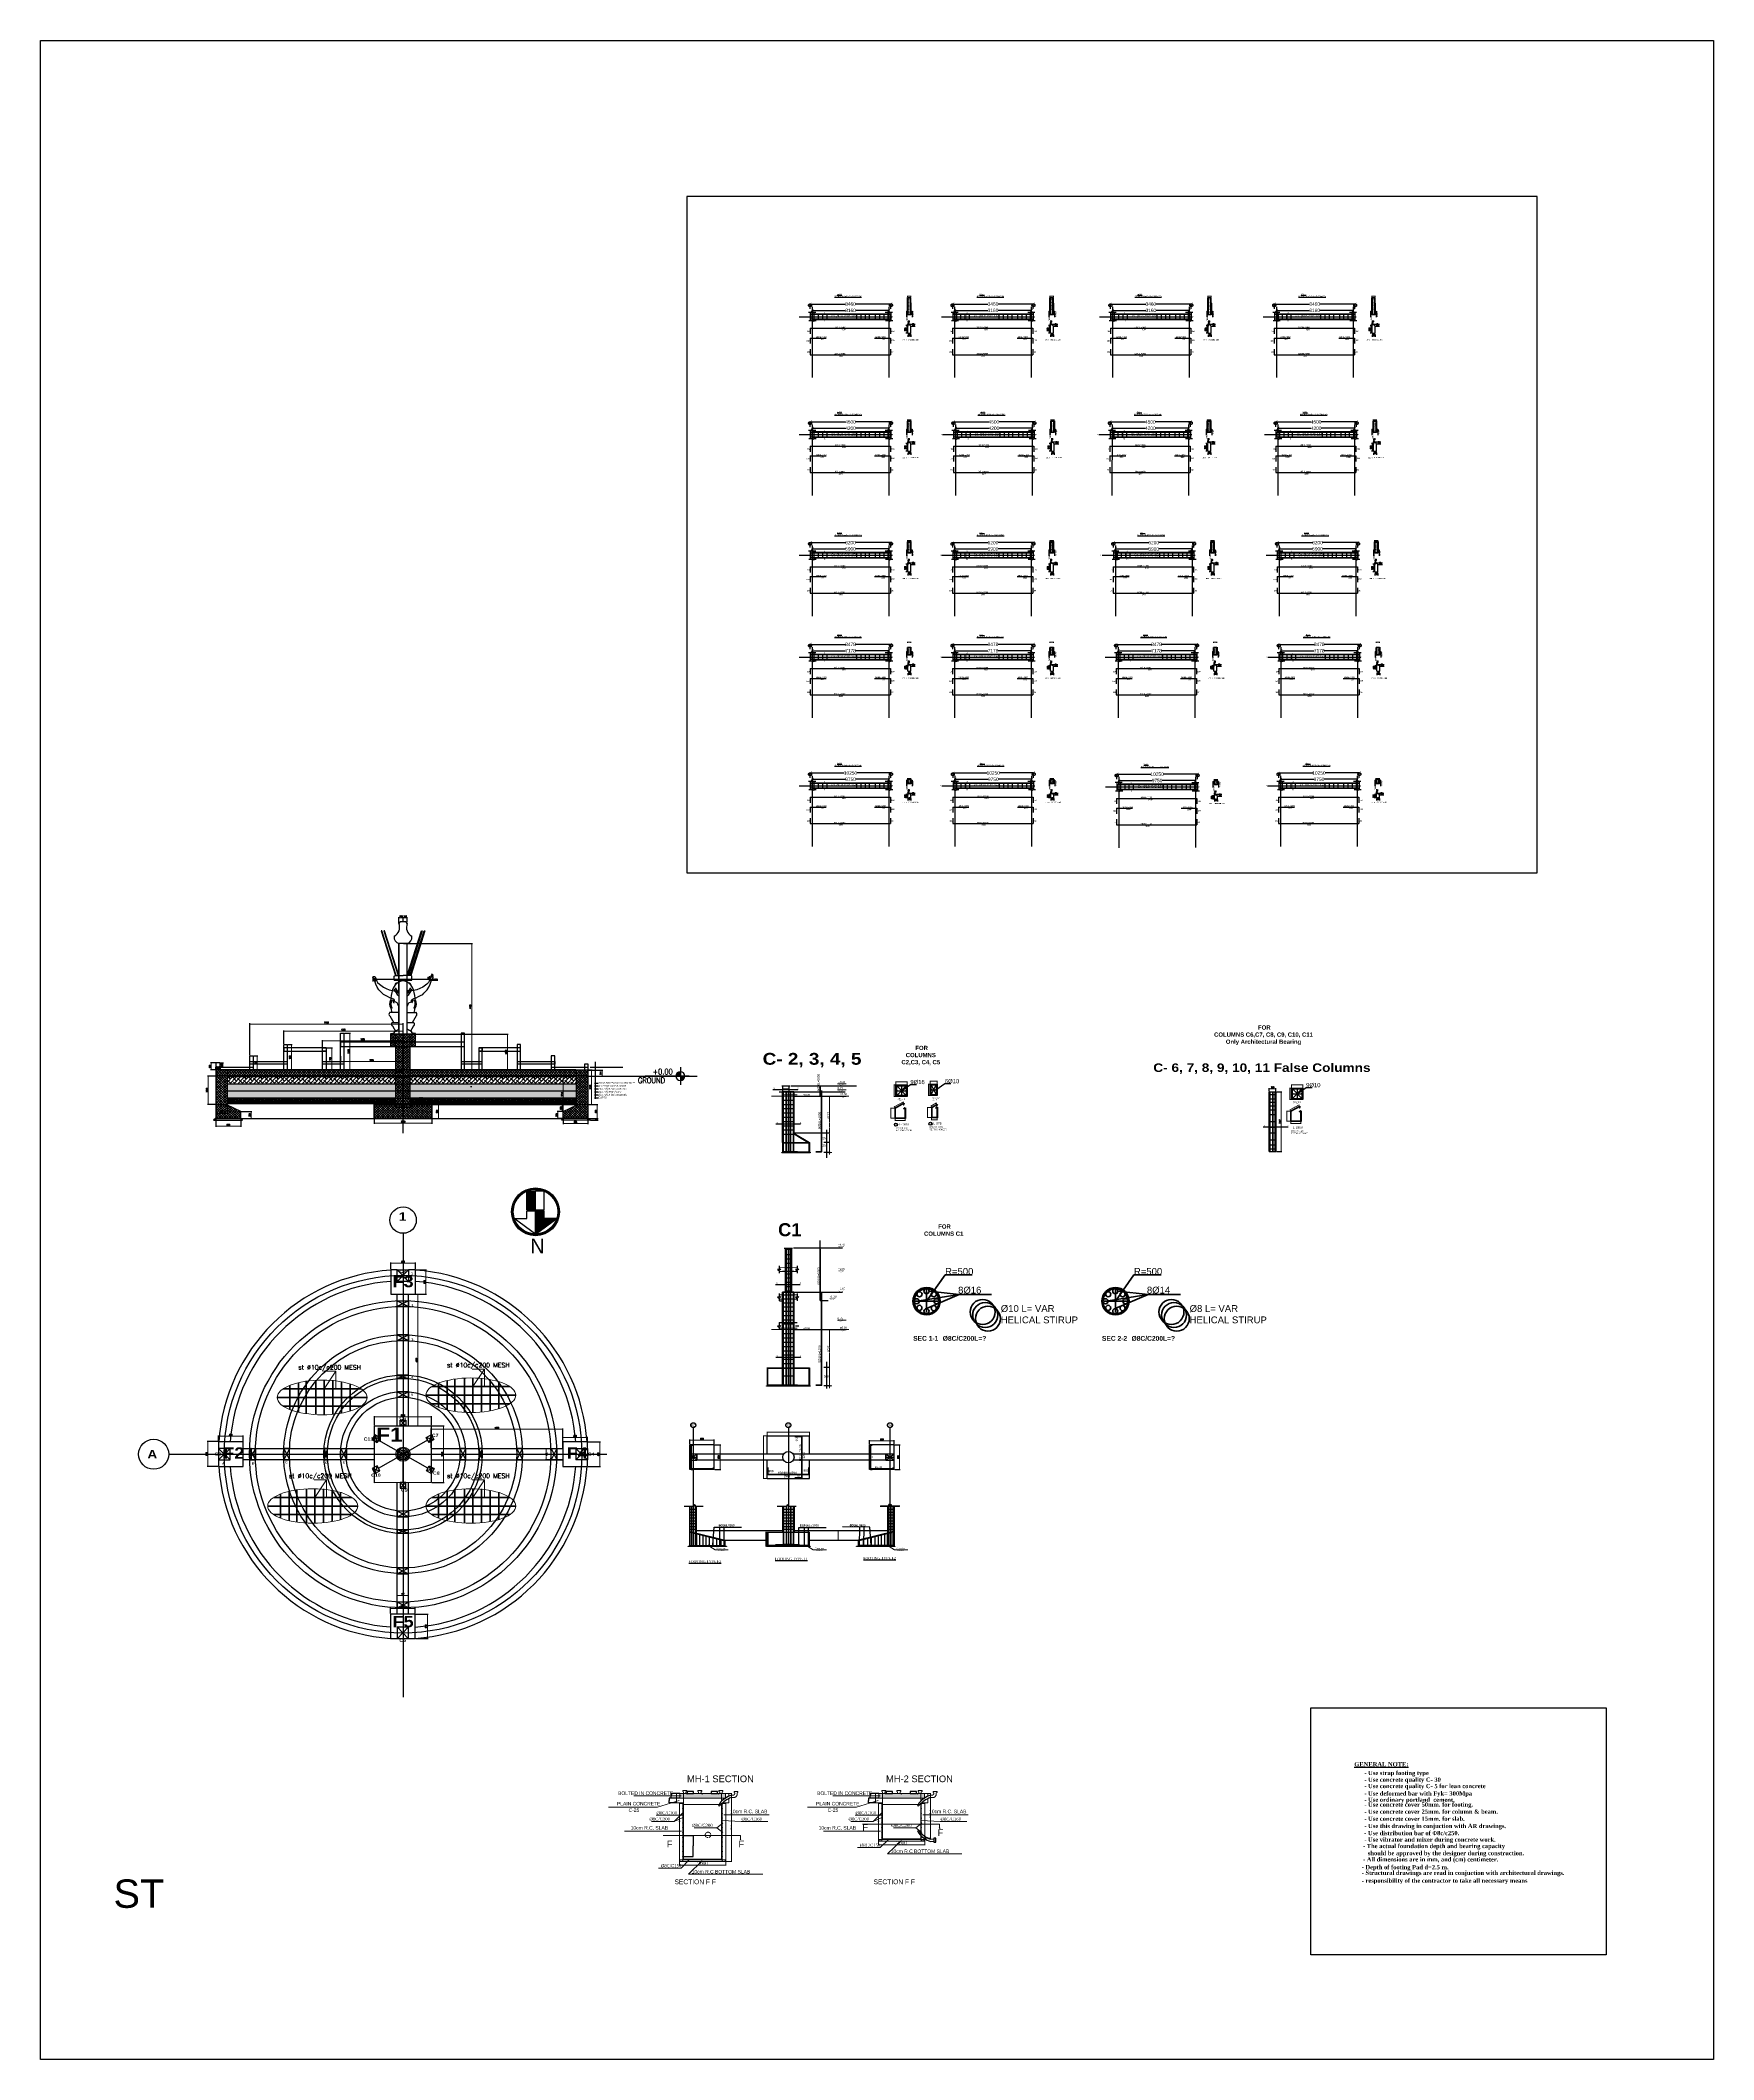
# Model space of a CAD drawing. Header units: millimetres. Extents: x -73920 to 111210, y -48963 to 87920.
# Drawn here: x 52280 to 111210, y -12330 to 58780 of the extents above; entities that cross this region are included whole.
import ezdxf
from ezdxf.enums import TextEntityAlignment as Align
from ezdxf.lldxf.tags import DXFTag

# ---------------------------------------------------------------- set-up
doc = ezdxf.new("R2010")
doc.units = ezdxf.units.MM
doc.header["$LTSCALE"] = 100
doc.header["$MEASUREMENT"] = 0
for name, pattern in [('CENTER', [2, 1.25, -0.25, 0.25, -0.25]), ('CENTER2', [28.575, 19.05, -3.175, 3.175, -3.175]), ('Dashed', [564.444447, 282.222223, -282.222223]), ('Dot & Dashed', [670.277762, 352.777767, -176.388884, 0, -141.111112]), ('DOT2', [0.125, 0, -0.125]), ('HIDDEN', [0.375, 0.25, -0.125])]:
    doc.linetypes.add(name, pattern=pattern)
for name, color, linetype in [('A-HATCH', 251, 'Continuous'), ('AXIS', 8, 'CENTER'), ('HATC H', 8, 'Continuous'), ('LANDSCAPE', 41, 'Continuous'), ('LS-Anno-Attr', 2, 'Continuous'), ('LS-Anno-Level', 4, 'Continuous'), ('PLANTA', 7, 'Continuous'), ('Reinf+', 6, 'Dashed'), ('Reinf_', 6, 'Continuous'), ('reinfor', 5, 'Continuous'), ('SEC', 7, 'Continuous'), ('TEX', 4, 'Continuous'), ('text', 5, 'Continuous'), ('WALL', 7, 'Continuous'), ('water', 150, 'DOT2')]:
    doc.layers.add(name, color=color, linetype=linetype)
for name, color, linetype, lineweight in [('bar', 2, 'Continuous', 60), ('Bars', 7, 'Continuous', 15), ('Block', 3, 'Continuous', 15), ('Concret', 3, 'Continuous', 60), ('dim', 106, 'Continuous', 18), ('Dim-Text', 4, 'Continuous', 15), ('DIM2', 36, 'Continuous', 13), ('Furn', 106, 'Continuous', 9), ('HACTH', 8, 'Continuous', 9), ('HATCH', 8, 'Continuous', 9), ('REIN', 6, 'Continuous', 40), ('SANITARY', 7, 'Continuous', 20), ('texts', 3, 'Continuous', 15), ('TOP', 4, 'Continuous', 53), ('wal', 7, 'Continuous', 50)]:
    doc.layers.add(name, color=color, linetype=linetype, lineweight=lineweight)
doc.styles.add('50', font='arial.ttf', dxfattribs={"height": 150})
doc.styles.add('ARIAL', font='')
doc.styles.add('AX', font='arial.ttf')
doc.styles.add('BOLDTEXT4', font='times.ttf')
doc.styles.add('DIM', font='romanc.shx')
doc.styles.add('DIM25', font='simplex.shx', dxfattribs={"width": 0.85, "height": 50})
doc.styles.add('Dutch Bold', font='dutchb.ttf')
doc.styles.add('G', font='arial.ttf')
doc.styles.add('GOTHICE', font='Gothice')
doc.styles.add('Light 1-250', font='simplex.shx', dxfattribs={"width": 0.75, "height": 0.5})
doc.styles.add('MH text', font='arial.ttf', dxfattribs={"height": 15})
doc.styles.add('QW', font='times.ttf', dxfattribs={"height": 14})
doc.styles.add('SANSSERIFBOLD', font='sasb____.pfb', dxfattribs={"height": 70})
doc.styles.add('SIMPLEX', font='arial.ttf', dxfattribs={"height": 120})
doc.styles.add('Swiss Outline Bold Condensed', font='swisscbo.ttf')
doc.styles.add('TEXT50-2.25', font='times.ttf')
doc.styles.get('ARIAL').set_extended_font_data('Arial Black')
tags = doc.linetypes.add('DASHED2', pattern=[0.375, 0.25, -0.125]).pattern_tags.tags
tags[6:7] = [DXFTag(74, 4), DXFTag(75, 0), DXFTag(340, '0'), DXFTag(46, 1.0), DXFTag(50, 0.0), DXFTag(44, 0.0), DXFTag(45, 0.0)]
tags[4:5] = [DXFTag(74, 4), DXFTag(75, 0), DXFTag(340, '0'), DXFTag(46, 1.0), DXFTag(50, 0.0), DXFTag(44, 0.0), DXFTag(45, 0.0)]
doc.dimstyles.new('25SC', dxfattribs={"dimtxt": 20, "dimasz": 100, "dimexe": 0, "dimexo": 0, "dimgap": 0, "dimtad": 0, "dimdec": 0, "dimzin": 0, "dimdsep": 46, "dimtxsty": 'SIMPLEX', "dimblk": 'ARCHTICK', "dimcen": 0, "dimclrd": 1, "dimclre": 1, "dimclrt": 6, "dimadec": 0, "dimazin": 0, "dimtfac": 1, "dimtdec": 0, "dimtix": 1, "dimtmove": 2, "dimatfit": 3, "dimldrblk": 'ARCHTICK', "dimfxl": 50, "dimtolj": 1, "dimtzin": 0, "dimarcsym": 0})
doc.dimstyles.new('50PEA1', dxfattribs={"dimscale": 0, "dimtxt": 12.5, "dimasz": 5, "dimexe": 5, "dimexo": 10, "dimgap": 5, "dimtad": 1, "dimdec": 8, "dimdsep": 46, "dimtxsty": 'Standard', "dimblk1": 'ARCHTICK', "dimblk2": 'ARCHTICK', "dimsah": 1, "dimcen": 2.5, "dimdle": 10, "dimclrd": 8, "dimclre": 8, "dimclrt": 7, "dimadec": 8, "dimazin": 0, "dimtfac": 1, "dimtdec": 8, "dimtix": 1, "dimtmove": 2, "dimatfit": 3, "dimldrblk": 'ARCHTICK', "dimfxl": 1, "dimtolj": 1, "dimtzin": 0, "dimlwd": 13, "dimlwe": 13, "dimarcsym": 0})
doc.dimstyles.new('DIM ARROW', dxfattribs={"dimtxt": 112.5, "dimasz": 100, "dimexe": 75, "dimexo": 75, "dimgap": 30, "dimtad": 0, "dimdec": 0, "dimzin": 0, "dimdsep": 46, "dimtxsty": 'TEXT50-2.25', "dimcen": 25, "dimdle": 75, "dimclrd": 9, "dimclre": 9, "dimclrt": 3, "dimadec": 0, "dimazin": 0, "dimtfac": 1, "dimtdec": 0, "dimtmove": 0, "dimatfit": 0, "dimfxl": 1, "dimtolj": 1, "dimtzin": 0, "dimlwd": -1, "dimlwe": -1, "dimarcsym": 0})
doc.dimstyles.new('DIM-50', dxfattribs={"dimscale": 0, "dimtxt": 0.098, "dimasz": 0.02, "dimexe": 0.02, "dimexo": 0, "dimgap": 0.02, "dimtad": 0, "dimdec": 0, "dimlfac": 1000, "dimzin": 0, "dimdsep": 46, "dimtxsty": 'ARIAL', "dimblk": 'DOT', "dimcen": 0.015, "dimclrd": 256, "dimclre": 256, "dimclrt": 1, "dimadec": 0, "dimazin": 0, "dimtfac": 1, "dimtdec": 0, "dimtix": 1, "dimtofl": 0, "dimtmove": 2, "dimatfit": 3, "dimldrblk": 'DOT', "dimfxl": 1, "dimtolj": 1, "dimtzin": 0, "dimarcsym": 0})
doc.dimstyles.new('DIM25', dxfattribs={"dimtxt": 500, "dimasz": 1, "dimexe": 25, "dimexo": 20, "dimgap": 25, "dimtad": 1, "dimdec": 0, "dimzin": 0, "dimdsep": 46, "dimtxsty": 'DIM25', "dimblk": 'Tick', "dimcen": 0.09, "dimdle": 25, "dimclrd": 256, "dimclre": 256, "dimclrt": 1, "dimadec": 0, "dimazin": 0, "dimtfac": 1, "dimtdec": 0, "dimtix": 1, "dimtmove": 2, "dimatfit": 3, "dimldrblk": 'Tick', "dimfxl": 1, "dimtolj": 1, "dimtzin": 0, "dimlwd": 5, "dimarcsym": 0})

# ---------------------------------------------------------------- blocks, each defined once
blk = doc.blocks.new('Tick')
at = {"const_width": 4}
blk.add_lwpolyline([(-7, -7), (7, 7)], dxfattribs=at)
blk = doc.blocks.new('*D297')
at = {"layer": 'A-HATCH', "lineweight": 5, "transparency": 16777216}
for p, q in [((64903, 27881), (64902, 27881)), ((64904, 27881), (65053, 27881)), ((65054, 27881), (65055, 27881))]:
    blk.add_line(p, q, dxfattribs=at)
at = {"layer": 'A-HATCH', "lineweight": -2, "transparency": 16777216}
for p, q in [((64904, 27701), (64904, 27906)), ((65053, 27761), (65053, 27906))]:
    blk.add_line(p, q, dxfattribs=at)
at = {"layer": 'DEFPOINTS', "color": 0, "lineweight": 25, "transparency": 16777216}
for p in [(65053, 27881), (65053, 27741), (64904, 27681)]:
    blk.add_point(p, dxfattribs=at)
at = {"layer": 'A-HATCH', "lineweight": 5, "transparency": 16777216}
blk.add_blockref('Tick', (64904, 27881), dxfattribs=at)
at = {"layer": 'A-HATCH', "lineweight": 5, "transparency": 16777216, "rotation": 180}
blk.add_blockref('Tick', (65053, 27881), dxfattribs=at)
at = {"layer": 'A-HATCH', "color": 1, "transparency": 16777216, "insert": (64978, 27931), "char_height": 50, "attachment_point": 5, "style": 'DIM25'}
blk.add_mtext('\\A1;149', dxfattribs=at)
blk = doc.blocks.new('*D298')
at = {"layer": 'A-HATCH', "lineweight": 5, "transparency": 16777216}
for p, q in [((65052, 27882), (65051, 27882)), ((65053, 27882), (65201, 27882)), ((65202, 27882), (65203, 27882))]:
    blk.add_line(p, q, dxfattribs=at)
at = {"layer": 'A-HATCH', "lineweight": -2, "transparency": 16777216}
for p, q in [((65053, 27761), (65053, 27907)), ((65201, 27721), (65201, 27907))]:
    blk.add_line(p, q, dxfattribs=at)
at = {"layer": 'DEFPOINTS', "color": 0, "lineweight": 25, "transparency": 16777216}
for p in [(65053, 27741), (65201, 27882), (65201, 27701)]:
    blk.add_point(p, dxfattribs=at)
at = {"layer": 'A-HATCH', "lineweight": 5, "transparency": 16777216}
blk.add_blockref('Tick', (65053, 27882), dxfattribs=at)
at = {"layer": 'A-HATCH', "lineweight": 5, "transparency": 16777216, "rotation": 180}
blk.add_blockref('Tick', (65201, 27882), dxfattribs=at)
at = {"layer": 'A-HATCH', "color": 1, "transparency": 16777216, "insert": (65127, 27932), "char_height": 50, "attachment_point": 5, "style": 'DIM25'}
blk.add_mtext('\\A1;149', dxfattribs=at)
blk = doc.blocks.new('*D299')
at = {"layer": 'A-HATCH', "lineweight": -2, "transparency": 16777216}
for p, q in [((66003, 25725), (66276, 25725)), ((66003, 25682), (66276, 25682))]:
    blk.add_line(p, q, dxfattribs=at)
at = {"layer": 'A-HATCH', "lineweight": 5, "transparency": 16777216}
for p, q in [((66251, 25726), (66251, 25727)), ((66251, 25682), (66251, 25725)), ((66251, 25681), (66251, 25680))]:
    blk.add_line(p, q, dxfattribs=at)
at = {"layer": 'DEFPOINTS', "color": 0, "lineweight": 25, "transparency": 16777216}
for p in [(65983, 25725), (65983, 25682), (66251, 25725)]:
    blk.add_point(p, dxfattribs=at)
at = {"layer": 'A-HATCH', "lineweight": 5, "transparency": 16777216}
for p, rotation in [((66251, 25725), 270), ((66251, 25682), 90)]:
    blk.add_blockref('Tick', p, dxfattribs=dict(at, rotation=rotation))
at = {"layer": 'A-HATCH', "color": 1, "transparency": 16777216, "insert": (66201, 25703), "char_height": 50, "attachment_point": 5, "rotation": 90, "style": 'DIM25'}
blk.add_mtext('\\A1;43', dxfattribs=at)
blk = doc.blocks.new('*D300')
at = {"layer": 'A-HATCH', "lineweight": -2, "transparency": 16777216}
for p, q in [((66008, 25804), (65970, 25804)), ((65979, 25725), (65970, 25725))]:
    blk.add_line(p, q, dxfattribs=at)
at = {"layer": 'A-HATCH', "lineweight": 5, "transparency": 16777216}
for p, q in [((65995, 25805), (65995, 25806)), ((65995, 25725), (65995, 25804)), ((65995, 25724), (65995, 25723))]:
    blk.add_line(p, q, dxfattribs=at)
at = {"layer": 'DEFPOINTS', "color": 0, "lineweight": 25, "transparency": 16777216}
for p in [(65995, 25804), (65999, 25725), (66028, 25804)]:
    blk.add_point(p, dxfattribs=at)
at = {"layer": 'A-HATCH', "lineweight": 5, "transparency": 16777216}
for p, rotation in [((65995, 25804), 270), ((65995, 25725), 90)]:
    blk.add_blockref('Tick', p, dxfattribs=dict(at, rotation=rotation))
at = {"layer": 'A-HATCH', "color": 1, "transparency": 16777216, "insert": (65945, 25765), "char_height": 50, "attachment_point": 5, "rotation": 90, "style": 'DIM25'}
blk.add_mtext('\\A1;79', dxfattribs=at)
blk = doc.blocks.new('*D295')
at = {"layer": 'A-HATCH', "lineweight": 5, "transparency": 16777216}
for p, q in [((66037, 25820), (66036, 25820)), ((66038, 25820), (66113, 25820)), ((66114, 25820), (66115, 25820))]:
    blk.add_line(p, q, dxfattribs=at)
at = {"layer": 'A-HATCH', "lineweight": -2, "transparency": 16777216}
for p, q in [((66038, 25820), (66038, 25845)), ((66113, 25820), (66113, 25845))]:
    blk.add_line(p, q, dxfattribs=at)
at = {"layer": 'DEFPOINTS', "color": 0, "lineweight": 25, "transparency": 16777216}
for p in [(66038, 25800), (66113, 25820), (66113, 25800)]:
    blk.add_point(p, dxfattribs=at)
at = {"layer": 'A-HATCH', "lineweight": 5, "transparency": 16777216}
blk.add_blockref('Tick', (66038, 25820), dxfattribs=at)
at = {"layer": 'A-HATCH', "lineweight": 5, "transparency": 16777216, "rotation": 180}
blk.add_blockref('Tick', (66113, 25820), dxfattribs=at)
at = {"layer": 'A-HATCH', "color": 1, "transparency": 16777216, "insert": (66075, 25870), "char_height": 50, "attachment_point": 5, "style": 'DIM25'}
blk.add_mtext('\\A1;76', dxfattribs=at)
blk = doc.blocks.new('*D296')
at = {"layer": 'A-HATCH', "lineweight": 5, "transparency": 16777216}
for p, q in [((63991, 25668), (63990, 25668)), ((64068, 25668), (63992, 25668)), ((64069, 25668), (64070, 25668))]:
    blk.add_line(p, q, dxfattribs=at)
at = {"layer": 'A-HATCH', "lineweight": -2, "transparency": 16777216}
for p, q in [((63992, 25778), (63992, 25643)), ((64068, 25778), (64068, 25643))]:
    blk.add_line(p, q, dxfattribs=at)
at = {"layer": 'DEFPOINTS', "color": 0, "lineweight": 25, "transparency": 16777216}
for p in [(63992, 25798), (63992, 25668), (64068, 25798)]:
    blk.add_point(p, dxfattribs=at)
at = {"layer": 'A-HATCH', "lineweight": 5, "transparency": 16777216}
blk.add_blockref('Tick', (63992, 25668), dxfattribs=at)
at = {"layer": 'A-HATCH', "lineweight": 5, "transparency": 16777216, "rotation": 180}
blk.add_blockref('Tick', (64068, 25668), dxfattribs=at)
at = {"layer": 'A-HATCH', "color": 1, "transparency": 16777216, "insert": (64030, 25718), "char_height": 50, "attachment_point": 5, "style": 'DIM25'}
blk.add_mtext('\\A1;76', dxfattribs=at)
blk = doc.blocks.new('LEV')
for p, q in [((-400, 0), (1600, 0)), ((-160, -120), (-160, 0)), ((-120, -160), (-120, 0)), ((-80, -183), (-80, 0)), ((-40, -196), (-40, 0)), ((0, 400), (0, -400)), ((40, 0), (40, 196)), ((80, 0), (80, 183)), ((120, 0), (120, 160)), ((160, 0), (160, 120))]:
    blk.add_line(p, q)
blk.add_circle((0, 0), 200)
at = {"flags": 12}
for tag, p in [('L', (300, 132)), ('P', (316, -392))]:
    blk.add_attdef(tag, p, '', height=250, dxfattribs=at)
blk = doc.blocks.new('*D301')
at = {"layer": 'DEFPOINTS', "color": 0, "linetype": 'ByBlock', "lineweight": 25, "transparency": 16777216}
for p in [(59334, 21057), (59334, 20807), (59700, 21057)]:
    blk.add_point(p, dxfattribs=at)
at = {"layer": 'water', "linetype": 'ByBlock', "lineweight": -2, "transparency": 16777216}
for p, q in [((59354, 21057), (59725, 21057)), ((59354, 20807), (59725, 20807))]:
    blk.add_line(p, q, dxfattribs=at)
at = {"layer": 'water', "linetype": 'ByBlock', "lineweight": 5, "transparency": 16777216}
blk.add_line((59700, 20808), (59700, 21056), dxfattribs=at)
for p, rotation in [((59700, 21057), 90), ((59700, 20807), 270)]:
    blk.add_blockref('Tick', p, dxfattribs=dict(at, rotation=rotation))
at = {"layer": 'water', "color": 1, "linetype": 'ByBlock', "lineweight": 25, "transparency": 16777216, "insert": (59650, 20932), "char_height": 50, "attachment_point": 5, "rotation": 90, "style": 'DIM25'}
blk.add_mtext('\\A1;250', dxfattribs=at)
blk = doc.blocks.new('*D302')
at = {"layer": 'DEFPOINTS', "color": 0, "linetype": 'ByBlock', "lineweight": 25, "transparency": 16777216}
for p in [(58464, 20807), (59334, 20807), (59334, 20540)]:
    blk.add_point(p, dxfattribs=at)
at = {"layer": 'water', "linetype": 'ByBlock', "lineweight": -2, "transparency": 16777216}
for p, q in [((58464, 20787), (58464, 20515)), ((59334, 20787), (59334, 20515))]:
    blk.add_line(p, q, dxfattribs=at)
at = {"layer": 'water', "linetype": 'ByBlock', "lineweight": 5, "transparency": 16777216}
blk.add_line((58465, 20540), (59333, 20540), dxfattribs=at)
at = {"layer": 'water', "linetype": 'ByBlock', "lineweight": 5, "transparency": 16777216, "rotation": 180}
blk.add_blockref('Tick', (58464, 20540), dxfattribs=at)
at = {"layer": 'water', "linetype": 'ByBlock', "lineweight": 5, "transparency": 16777216}
blk.add_blockref('Tick', (59334, 20540), dxfattribs=at)
at = {"layer": 'water', "color": 1, "linetype": 'ByBlock', "lineweight": 25, "transparency": 16777216, "insert": (58899, 20590), "char_height": 50, "attachment_point": 5, "style": 'DIM25'}
blk.add_mtext('\\A1;870', dxfattribs=at)
blk = doc.blocks.new('*D303')
at = {"layer": 'DEFPOINTS', "color": 0, "linetype": 'ByBlock', "lineweight": 25, "transparency": 16777216}
for p in [(58464, 21300), (58867, 21300), (58867, 21000)]:
    blk.add_point(p, dxfattribs=at)
at = {"layer": 'water', "linetype": 'ByBlock', "lineweight": -2, "transparency": 16777216}
for p, q in [((58464, 21280), (58464, 20975)), ((58867, 21280), (58867, 20975))]:
    blk.add_line(p, q, dxfattribs=at)
at = {"layer": 'water', "linetype": 'ByBlock', "lineweight": 5, "transparency": 16777216}
blk.add_line((58465, 21000), (58866, 21000), dxfattribs=at)
at = {"layer": 'water', "linetype": 'ByBlock', "lineweight": 5, "transparency": 16777216, "rotation": 180}
blk.add_blockref('Tick', (58464, 21000), dxfattribs=at)
at = {"layer": 'water', "linetype": 'ByBlock', "lineweight": 5, "transparency": 16777216}
blk.add_blockref('Tick', (58867, 21000), dxfattribs=at)
at = {"layer": 'water', "color": 1, "linetype": 'ByBlock', "lineweight": 25, "transparency": 16777216, "insert": (58665, 21050), "char_height": 50, "attachment_point": 5, "style": 'DIM25'}
blk.add_mtext('\\A1;400', dxfattribs=at)
blk = doc.blocks.new('*D304')
at = {"layer": 'DEFPOINTS', "color": 0, "linetype": 'ByBlock', "lineweight": 25, "transparency": 16777216}
for p in [(58190, 22306), (58466, 22306), (58464, 21307)]:
    blk.add_point(p, dxfattribs=at)
at = {"layer": 'water', "linetype": 'ByBlock', "lineweight": -2, "transparency": 16777216}
for p, q in [((58446, 22306), (58165, 22306)), ((58444, 21307), (58165, 21307))]:
    blk.add_line(p, q, dxfattribs=at)
at = {"layer": 'water', "linetype": 'ByBlock', "lineweight": 5, "transparency": 16777216}
blk.add_line((58190, 21308), (58190, 22305), dxfattribs=at)
for p, rotation in [((58190, 22306), 90), ((58190, 21307), 270)]:
    blk.add_blockref('Tick', p, dxfattribs=dict(at, rotation=rotation))
at = {"layer": 'water', "color": 1, "linetype": 'ByBlock', "lineweight": 25, "transparency": 16777216, "insert": (58140, 21807), "char_height": 50, "attachment_point": 5, "rotation": 90, "style": 'DIM25'}
blk.add_mtext('\\A1;1000', dxfattribs=at)
blk = doc.blocks.new('*D305')
at = {"layer": 'DEFPOINTS', "color": 0, "linetype": 'ByBlock', "lineweight": 25, "transparency": 16777216}
for p in [(64037, 21460), (64037, 21311), (64804, 21311)]:
    blk.add_point(p, dxfattribs=at)
at = {"layer": 'water', "linetype": 'ByBlock', "lineweight": -2, "transparency": 16777216}
for p, q in [((64037, 21331), (64037, 21485)), ((64804, 21331), (64804, 21485))]:
    blk.add_line(p, q, dxfattribs=at)
at = {"layer": 'water', "linetype": 'ByBlock', "lineweight": 5, "transparency": 16777216}
blk.add_line((64803, 21460), (64038, 21460), dxfattribs=at)
at = {"layer": 'water', "linetype": 'ByBlock', "lineweight": 5, "transparency": 16777216, "rotation": 180}
blk.add_blockref('Tick', (64037, 21460), dxfattribs=at)
at = {"layer": 'water', "linetype": 'ByBlock', "lineweight": 5, "transparency": 16777216}
blk.add_blockref('Tick', (64804, 21460), dxfattribs=at)
at = {"layer": 'water', "color": 1, "linetype": 'ByBlock', "lineweight": 25, "transparency": 16777216, "insert": (64420, 21510), "char_height": 50, "attachment_point": 5, "style": 'DIM25'}
blk.add_mtext('\\A1;750', dxfattribs=at)
blk = doc.blocks.new('*D306')
at = {"layer": 'DEFPOINTS', "color": 0, "linetype": 'ByBlock', "lineweight": 25, "transparency": 16777216}
for p in [(66067, 21480), (65301, 21311), (66067, 21311)]:
    blk.add_point(p, dxfattribs=at)
at = {"layer": 'water', "linetype": 'ByBlock', "lineweight": -2, "transparency": 16777216}
for p, q in [((65301, 21331), (65301, 21505)), ((66067, 21331), (66067, 21505))]:
    blk.add_line(p, q, dxfattribs=at)
at = {"layer": 'water', "linetype": 'ByBlock', "lineweight": 5, "transparency": 16777216}
blk.add_line((65302, 21480), (66066, 21480), dxfattribs=at)
at = {"layer": 'water', "linetype": 'ByBlock', "lineweight": 5, "transparency": 16777216, "rotation": 180}
blk.add_blockref('Tick', (65301, 21480), dxfattribs=at)
at = {"layer": 'water', "linetype": 'ByBlock', "lineweight": 5, "transparency": 16777216}
blk.add_blockref('Tick', (66067, 21480), dxfattribs=at)
at = {"layer": 'water', "color": 1, "linetype": 'ByBlock', "lineweight": 25, "transparency": 16777216, "insert": (65684, 21530), "char_height": 50, "attachment_point": 5, "style": 'DIM25'}
blk.add_mtext('\\A1;750', dxfattribs=at)
blk = doc.blocks.new('*D307')
at = {"layer": 'DEFPOINTS', "color": 0, "linetype": 'ByBlock', "lineweight": 25, "transparency": 16777216}
for p in [(64804, 21311), (65301, 21311), (65301, 21200)]:
    blk.add_point(p, dxfattribs=at)
at = {"layer": 'water', "linetype": 'ByBlock', "lineweight": -2, "transparency": 16777216}
for p, q in [((64804, 21291), (64804, 21175)), ((65301, 21291), (65301, 21175))]:
    blk.add_line(p, q, dxfattribs=at)
at = {"layer": 'water', "linetype": 'ByBlock', "lineweight": 5, "transparency": 16777216}
blk.add_line((64805, 21200), (65300, 21200), dxfattribs=at)
at = {"layer": 'water', "linetype": 'ByBlock', "lineweight": 5, "transparency": 16777216, "rotation": 180}
blk.add_blockref('Tick', (64804, 21200), dxfattribs=at)
at = {"layer": 'water', "linetype": 'ByBlock', "lineweight": 5, "transparency": 16777216}
blk.add_blockref('Tick', (65301, 21200), dxfattribs=at)
at = {"layer": 'water', "color": 1, "linetype": 'ByBlock', "lineweight": 25, "transparency": 16777216, "insert": (65053, 21250), "char_height": 50, "attachment_point": 5, "style": 'DIM25'}
blk.add_mtext('\\A1;500', dxfattribs=at)
blk = doc.blocks.new('*D308')
at = {"layer": 'DEFPOINTS', "color": 0, "linetype": 'ByBlock', "lineweight": 25, "transparency": 16777216}
for p in [(66067, 21311), (66067, 20807), (66300, 20807)]:
    blk.add_point(p, dxfattribs=at)
at = {"layer": 'water', "linetype": 'ByBlock', "lineweight": -2, "transparency": 16777216}
for p, q in [((66087, 21311), (66325, 21311)), ((66087, 20807), (66325, 20807))]:
    blk.add_line(p, q, dxfattribs=at)
at = {"layer": 'water', "linetype": 'ByBlock', "lineweight": 5, "transparency": 16777216}
blk.add_line((66300, 21310), (66300, 20808), dxfattribs=at)
for p, rotation in [((66300, 21311), 90), ((66300, 20807), 270)]:
    blk.add_blockref('Tick', p, dxfattribs=dict(at, rotation=rotation))
at = {"layer": 'water', "color": 1, "linetype": 'ByBlock', "lineweight": 25, "transparency": 16777216, "insert": (66250, 21059), "char_height": 50, "attachment_point": 5, "rotation": 90, "style": 'DIM25'}
blk.add_mtext('\\A1;500', dxfattribs=at)
blk = doc.blocks.new('*D309')
at = {"layer": 'DEFPOINTS', "color": 0, "linetype": 'ByBlock', "lineweight": 25, "transparency": 16777216}
for p in [(64037, 20811), (66067, 20811), (66067, 20650)]:
    blk.add_point(p, dxfattribs=at)
at = {"layer": 'water', "linetype": 'ByBlock', "lineweight": -2, "transparency": 16777216}
for p, q in [((64037, 20791), (64037, 20625)), ((66067, 20791), (66067, 20625))]:
    blk.add_line(p, q, dxfattribs=at)
at = {"layer": 'water', "linetype": 'ByBlock', "lineweight": 5, "transparency": 16777216}
blk.add_line((64038, 20650), (66066, 20650), dxfattribs=at)
at = {"layer": 'water', "linetype": 'ByBlock', "lineweight": 5, "transparency": 16777216, "rotation": 180}
blk.add_blockref('Tick', (64037, 20650), dxfattribs=at)
at = {"layer": 'water', "linetype": 'ByBlock', "lineweight": 5, "transparency": 16777216}
blk.add_blockref('Tick', (66067, 20650), dxfattribs=at)
at = {"layer": 'water', "color": 1, "linetype": 'ByBlock', "lineweight": 25, "transparency": 16777216, "insert": (65052, 20700), "char_height": 50, "attachment_point": 5, "style": 'DIM25'}
blk.add_mtext('\\A1;2000', dxfattribs=at)
blk = doc.blocks.new('*D311')
at = {"layer": 'DEFPOINTS', "color": 0, "linetype": 'ByBlock', "lineweight": 25, "transparency": 16777216}
for p in [(65301, 22521), (71690, 22521), (65301, 21311)]:
    blk.add_point(p, dxfattribs=at)
at = {"layer": 'water', "linetype": 'ByBlock', "lineweight": -2, "transparency": 16777216}
for p, q in [((65321, 22521), (71715, 22521)), ((65321, 21311), (71715, 21311))]:
    blk.add_line(p, q, dxfattribs=at)
at = {"layer": 'water', "linetype": 'ByBlock', "lineweight": 5, "transparency": 16777216}
blk.add_line((71690, 21312), (71690, 22520), dxfattribs=at)
for p, rotation in [((71690, 22521), 90), ((71690, 21311), 270)]:
    blk.add_blockref('Tick', p, dxfattribs=dict(at, rotation=rotation))
at = {"layer": 'water', "color": 1, "linetype": 'ByBlock', "lineweight": 25, "transparency": 16777216, "insert": (71640, 21916), "char_height": 50, "attachment_point": 5, "rotation": 90, "style": 'DIM25'}
blk.add_mtext('\\A1;1210', dxfattribs=at)
blk = doc.blocks.new('*D312')
at = {"layer": 'DEFPOINTS', "color": 0, "linetype": 'ByBlock', "lineweight": 25, "transparency": 16777216}
for p in [(65054, 26974), (67470, 26974), (65054, 22521)]:
    blk.add_point(p, dxfattribs=at)
at = {"layer": 'water', "linetype": 'ByBlock', "lineweight": -2, "transparency": 16777216}
for p, q in [((65074, 26974), (67495, 26974)), ((65074, 22521), (67495, 22521))]:
    blk.add_line(p, q, dxfattribs=at)
at = {"layer": 'water', "linetype": 'ByBlock', "lineweight": 5, "transparency": 16777216}
blk.add_line((67470, 22522), (67470, 26973), dxfattribs=at)
for p, rotation in [((67470, 26974), 90), ((67470, 22521), 270)]:
    blk.add_blockref('Tick', p, dxfattribs=dict(at, rotation=rotation))
at = {"layer": 'water', "color": 1, "linetype": 'ByBlock', "lineweight": 25, "transparency": 16777216, "insert": (67420, 24747), "char_height": 50, "attachment_point": 5, "rotation": 90, "style": 'DIM25'}
blk.add_mtext('\\A1;4453', dxfattribs=at)
blk = doc.blocks.new('*D313')
at = {"layer": 'DEFPOINTS', "color": 0, "linetype": 'ByBlock', "lineweight": 25, "transparency": 16777216}
for p in [(65054, 23782), (68730, 23782), (65054, 22521)]:
    blk.add_point(p, dxfattribs=at)
at = {"layer": 'water', "linetype": 'ByBlock', "lineweight": -2, "transparency": 16777216}
for p, q in [((65074, 23782), (68755, 23782)), ((65074, 22521), (68755, 22521))]:
    blk.add_line(p, q, dxfattribs=at)
at = {"layer": 'water', "linetype": 'ByBlock', "lineweight": 5, "transparency": 16777216}
blk.add_line((68730, 22522), (68730, 23781), dxfattribs=at)
for p, rotation in [((68730, 23782), 90), ((68730, 22521), 270)]:
    blk.add_blockref('Tick', p, dxfattribs=dict(at, rotation=rotation))
at = {"layer": 'water', "color": 1, "linetype": 'ByBlock', "lineweight": 25, "transparency": 16777216, "insert": (68680, 23151), "char_height": 50, "attachment_point": 5, "rotation": 90, "style": 'DIM25'}
blk.add_mtext('\\A1;1260', dxfattribs=at)
blk = doc.blocks.new('*D320')
at = {"layer": 'DEFPOINTS', "color": 0, "linetype": 'ByBlock', "lineweight": 25, "transparency": 16777216}
for p in [(71564, 22520), (71564, 22306), (72060, 22520)]:
    blk.add_point(p, dxfattribs=at)
at = {"layer": 'water', "linetype": 'ByBlock', "lineweight": -2, "transparency": 16777216}
for p, q in [((71584, 22520), (72085, 22520)), ((71584, 22306), (72085, 22306))]:
    blk.add_line(p, q, dxfattribs=at)
at = {"layer": 'water', "linetype": 'ByBlock', "lineweight": 5, "transparency": 16777216}
blk.add_line((72060, 22307), (72060, 22519), dxfattribs=at)
for p, rotation in [((72060, 22520), 90), ((72060, 22306), 270)]:
    blk.add_blockref('Tick', p, dxfattribs=dict(at, rotation=rotation))
at = {"layer": 'water', "color": 1, "linetype": 'ByBlock', "lineweight": 25, "transparency": 16777216, "insert": (72010, 22413), "char_height": 50, "attachment_point": 5, "rotation": 90, "style": 'DIM25'}
blk.add_mtext('\\A1;214', dxfattribs=at)
blk = doc.blocks.new('*D321')
at = {"layer": 'DEFPOINTS', "color": 0, "linetype": 'ByBlock', "lineweight": 25, "transparency": 16777216}
for p in [(64804, 22520), (65054, 22521), (65054, 22460)]:
    blk.add_point(p, dxfattribs=at)
at = {"layer": 'water', "linetype": 'ByBlock', "lineweight": -2, "transparency": 16777216}
for p, q in [((64804, 22500), (64804, 22435)), ((65054, 22501), (65054, 22435))]:
    blk.add_line(p, q, dxfattribs=at)
at = {"layer": 'water', "linetype": 'ByBlock', "lineweight": 5, "transparency": 16777216}
blk.add_line((64805, 22460), (65053, 22460), dxfattribs=at)
at = {"layer": 'water', "linetype": 'ByBlock', "lineweight": 5, "transparency": 16777216, "rotation": 180}
blk.add_blockref('Tick', (64804, 22460), dxfattribs=at)
at = {"layer": 'water', "linetype": 'ByBlock', "lineweight": 5, "transparency": 16777216}
blk.add_blockref('Tick', (65054, 22460), dxfattribs=at)
at = {"layer": 'water', "color": 1, "linetype": 'ByBlock', "lineweight": 25, "transparency": 16777216, "insert": (64929, 22510), "char_height": 50, "attachment_point": 5, "style": 'DIM25'}
blk.add_mtext('\\A1;250', dxfattribs=at)
blk = doc.blocks.new('*D331')
at = {"layer": 'DEFPOINTS', "color": 0, "linetype": 'ByBlock', "lineweight": 25, "transparency": 16777216}
for p in [(58611, 22768), (58300, 22521), (58611, 22521)]:
    blk.add_point(p, dxfattribs=at)
at = {"layer": 'water', "linetype": 'ByBlock', "lineweight": -2, "transparency": 16777216}
for p, q in [((58591, 22768), (58275, 22768)), ((58591, 22521), (58275, 22521))]:
    blk.add_line(p, q, dxfattribs=at)
at = {"layer": 'water', "linetype": 'ByBlock', "lineweight": 5, "transparency": 16777216}
blk.add_line((58300, 22767), (58300, 22522), dxfattribs=at)
for p, rotation in [((58300, 22768), 90), ((58300, 22521), 270)]:
    blk.add_blockref('Tick', p, dxfattribs=dict(at, rotation=rotation))
at = {"layer": 'water', "color": 1, "linetype": 'ByBlock', "lineweight": 25, "transparency": 16777216, "insert": (58250, 22644), "char_height": 50, "attachment_point": 5, "rotation": 90, "style": 'DIM25'}
blk.add_mtext('\\A1;250', dxfattribs=at)
blk = doc.blocks.new('*D332')
at = {"layer": 'DEFPOINTS', "color": 0, "linetype": 'ByBlock', "lineweight": 25, "transparency": 16777216}
for p in [(59775, 23021), (59775, 22521), (59910, 22521)]:
    blk.add_point(p, dxfattribs=at)
at = {"layer": 'water', "linetype": 'ByBlock', "lineweight": -2, "transparency": 16777216}
for p, q in [((59795, 23021), (59935, 23021)), ((59795, 22521), (59935, 22521))]:
    blk.add_line(p, q, dxfattribs=at)
at = {"layer": 'water', "linetype": 'ByBlock', "lineweight": 5, "transparency": 16777216}
blk.add_line((59910, 23020), (59910, 22522), dxfattribs=at)
for p, rotation in [((59910, 23021), 90), ((59910, 22521), 270)]:
    blk.add_blockref('Tick', p, dxfattribs=dict(at, rotation=rotation))
at = {"layer": 'water', "color": 1, "linetype": 'ByBlock', "lineweight": 25, "transparency": 16777216, "insert": (59860, 22771), "char_height": 50, "attachment_point": 5, "rotation": 90, "style": 'DIM25'}
blk.add_mtext('\\A1;500', dxfattribs=at)
blk = doc.blocks.new('*D333')
at = {"layer": 'DEFPOINTS', "color": 0, "linetype": 'ByBlock', "lineweight": 25, "transparency": 16777216}
for p in [(60970, 23421), (60970, 22521), (61120, 22521)]:
    blk.add_point(p, dxfattribs=at)
at = {"layer": 'water', "linetype": 'ByBlock', "lineweight": -2, "transparency": 16777216}
for p, q in [((60990, 23421), (61145, 23421)), ((60990, 22521), (61145, 22521))]:
    blk.add_line(p, q, dxfattribs=at)
at = {"layer": 'water', "linetype": 'ByBlock', "lineweight": 5, "transparency": 16777216}
blk.add_line((61120, 23420), (61120, 22522), dxfattribs=at)
for p, rotation in [((61120, 23421), 90), ((61120, 22521), 270)]:
    blk.add_blockref('Tick', p, dxfattribs=dict(at, rotation=rotation))
at = {"layer": 'water', "color": 1, "linetype": 'ByBlock', "lineweight": 25, "transparency": 16777216, "insert": (61070, 22971), "char_height": 50, "attachment_point": 5, "rotation": 90, "style": 'DIM25'}
blk.add_mtext('\\A1;900', dxfattribs=at)
blk = doc.blocks.new('*D334')
at = {"layer": 'DEFPOINTS', "color": 0, "linetype": 'ByBlock', "lineweight": 25, "transparency": 16777216}
for p in [(62340, 23301), (62340, 22521), (62540, 22521)]:
    blk.add_point(p, dxfattribs=at)
at = {"layer": 'water', "linetype": 'ByBlock', "lineweight": -2, "transparency": 16777216}
for p, q in [((62360, 23301), (62565, 23301)), ((62360, 22521), (62565, 22521))]:
    blk.add_line(p, q, dxfattribs=at)
at = {"layer": 'water', "linetype": 'ByBlock', "lineweight": 5, "transparency": 16777216}
blk.add_line((62540, 23300), (62540, 22522), dxfattribs=at)
for p, rotation in [((62540, 23301), 90), ((62540, 22521), 270)]:
    blk.add_blockref('Tick', p, dxfattribs=dict(at, rotation=rotation))
at = {"layer": 'water', "color": 1, "linetype": 'ByBlock', "lineweight": 25, "transparency": 16777216, "insert": (62490, 22911), "char_height": 50, "attachment_point": 5, "rotation": 90, "style": 'DIM25'}
blk.add_mtext('\\A1;780', dxfattribs=at)
blk = doc.blocks.new('*D335')
at = {"layer": 'DEFPOINTS', "color": 0, "linetype": 'ByBlock', "lineweight": 25, "transparency": 16777216}
for p in [(62970, 23821), (62970, 22521), (63180, 22521)]:
    blk.add_point(p, dxfattribs=at)
at = {"layer": 'water', "linetype": 'ByBlock', "lineweight": -2, "transparency": 16777216}
for p, q in [((62990, 23821), (63205, 23821)), ((62990, 22521), (63205, 22521))]:
    blk.add_line(p, q, dxfattribs=at)
at = {"layer": 'water', "linetype": 'ByBlock', "lineweight": 5, "transparency": 16777216}
blk.add_line((63180, 23820), (63180, 22522), dxfattribs=at)
for p, rotation in [((63180, 23821), 90), ((63180, 22521), 270)]:
    blk.add_blockref('Tick', p, dxfattribs=dict(at, rotation=rotation))
at = {"layer": 'water', "color": 1, "linetype": 'ByBlock', "lineweight": 25, "transparency": 16777216, "insert": (63130, 23171), "char_height": 50, "attachment_point": 5, "rotation": 90, "style": 'DIM25'}
blk.add_mtext('\\A1;1300', dxfattribs=at)
blk = doc.blocks.new('_ArchTick')
at = {"color": 0, "const_width": 0.15}
blk.add_lwpolyline([(-0.5, -0.5), (0.5, 0.5)], dxfattribs=at)
blk = doc.blocks.new('*D336')
at = {"color": 1, "lineweight": -2, "transparency": 16777216}
for p, q in [((79463, 32638), (79463, 32757)), ((79463, 32757), (80634, 32757)), ((82163, 32757), (80991, 32757)), ((82163, 32638), (82163, 32757))]:
    blk.add_line(p, q, dxfattribs=at)
at = {"layer": 'DEFPOINTS', "color": 0, "lineweight": 25, "transparency": 16777216}
for p in [(82163, 32757), (79463, 32638), (82163, 32638)]:
    blk.add_point(p, dxfattribs=at)
at = {"color": 1, "lineweight": -2, "transparency": 16777216, "xscale": 100, "yscale": 100, "zscale": 100, "rotation": 180}
blk.add_blockref('_ArchTick', (79463, 32757), dxfattribs=at)
at = {"color": 1, "lineweight": -2, "transparency": 16777216, "xscale": 100, "yscale": 100, "zscale": 100}
blk.add_blockref('_ArchTick', (82163, 32757), dxfattribs=at)
at = {"color": 6, "transparency": 16777216, "insert": (80813, 32757), "char_height": 120, "attachment_point": 5, "style": 'SIMPLEX'}
blk.add_mtext('\\A1;9750', dxfattribs=at)
blk = doc.blocks.new('*D338')
at = {"color": 8, "lineweight": 13, "transparency": 16777216}
for p, q in [((82949, 32790), (82809, 32790)), ((82819, 32760), (82819, 32795)), ((82939, 32760), (82939, 32795))]:
    blk.add_line(p, q, dxfattribs=at)
at = {"layer": 'DEFPOINTS', "color": 0, "lineweight": 25, "transparency": 16777216}
for p in [(82819, 32790), (82819, 32750), (82939, 32750)]:
    blk.add_point(p, dxfattribs=at)
at = {"color": 8, "lineweight": 13, "transparency": 16777216, "xscale": 5, "yscale": 5, "zscale": 5, "rotation": 180}
blk.add_blockref('_ArchTick', (82819, 32790), dxfattribs=at)
at = {"color": 8, "lineweight": 13, "transparency": 16777216, "xscale": 5, "yscale": 5, "zscale": 5}
blk.add_blockref('_ArchTick', (82939, 32790), dxfattribs=at)
at = {"color": 7, "transparency": 16777216, "insert": (82879, 32801), "char_height": 12.5, "attachment_point": 5}
blk.add_mtext('\\A1;200', dxfattribs=at)
blk = doc.blocks.new('*D339')
at = {"color": 8, "lineweight": 13, "transparency": 16777216}
for p, q in [((82949, 32750), (82959, 32750)), ((82954, 32760), (82954, 32605)), ((82949, 32615), (82959, 32615))]:
    blk.add_line(p, q, dxfattribs=at)
at = {"layer": 'DEFPOINTS', "color": 0, "lineweight": 25, "transparency": 16777216}
for p in [(82939, 32750), (82939, 32615), (82954, 32615)]:
    blk.add_point(p, dxfattribs=at)
at = {"color": 8, "lineweight": 13, "transparency": 16777216, "xscale": 5, "yscale": 5, "zscale": 5}
for p, rotation in [((82954, 32750), 90), ((82954, 32615), 270)]:
    blk.add_blockref('_ArchTick', p, dxfattribs=dict(at, rotation=rotation))
at = {"color": 7, "transparency": 16777216, "insert": (82943, 32682), "char_height": 12.5, "attachment_point": 5, "rotation": 90}
blk.add_mtext('\\A1;135', dxfattribs=at)
blk = doc.blocks.new('*D337')
at = {"color": 1, "lineweight": -2, "transparency": 16777216}
for p, q in [((79394, 32810), (79394, 32980)), ((79394, 32980), (80592, 32980)), ((82229, 32980), (81032, 32980)), ((82229, 32810), (82229, 32980))]:
    blk.add_line(p, q, dxfattribs=at)
at = {"layer": 'DEFPOINTS', "color": 0, "lineweight": 25, "transparency": 16777216}
for p in [(79394, 32810), (82229, 32980), (82229, 32810)]:
    blk.add_point(p, dxfattribs=at)
at = {"color": 1, "lineweight": -2, "transparency": 16777216, "xscale": 100, "yscale": 100, "zscale": 100, "rotation": 180}
blk.add_blockref('_ArchTick', (79394, 32980), dxfattribs=at)
at = {"color": 1, "lineweight": -2, "transparency": 16777216, "xscale": 100, "yscale": 100, "zscale": 100}
blk.add_blockref('_ArchTick', (82229, 32980), dxfattribs=at)
at = {"color": 6, "transparency": 16777216, "insert": (80812, 32980), "char_height": 120, "attachment_point": 5, "style": 'SIMPLEX'}
blk.add_mtext('\\A1;10250', dxfattribs=at)
blk = doc.blocks.new('*D340')
at = {"layer": 'DEFPOINTS', "color": 0, "linetype": 'ByBlock', "lineweight": 25, "transparency": 16777216}
for p in [(82790, 32102), (82836, 32222), (82836, 32102)]:
    blk.add_point(p, dxfattribs=at)
at = {"layer": 'water', "linetype": 'ByBlock', "lineweight": -2, "transparency": 16777216}
for p, q in [((82816, 32222), (82765, 32222)), ((82816, 32102), (82765, 32102))]:
    blk.add_line(p, q, dxfattribs=at)
at = {"layer": 'water', "linetype": 'ByBlock', "lineweight": 5, "transparency": 16777216}
for p, q in [((82790, 32223), (82790, 32224)), ((82790, 32222), (82790, 32102)), ((82790, 32101), (82790, 32100))]:
    blk.add_line(p, q, dxfattribs=at)
for p, rotation in [((82790, 32222), 270), ((82790, 32102), 90)]:
    blk.add_blockref('Tick', p, dxfattribs=dict(at, rotation=rotation))
at = {"layer": 'water', "color": 1, "linetype": 'ByBlock', "lineweight": 25, "transparency": 16777216, "insert": (82740, 32162), "char_height": 50, "attachment_point": 5, "rotation": 90, "style": 'DIM25'}
blk.add_mtext('\\A1;250', dxfattribs=at)
blk = doc.blocks.new('*D341')
at = {"layer": 'DEFPOINTS', "color": 0, "linetype": 'ByBlock', "lineweight": 25, "transparency": 16777216}
for p in [(82836, 32102), (82941, 32102), (82941, 32040)]:
    blk.add_point(p, dxfattribs=at)
at = {"layer": 'water', "linetype": 'ByBlock', "lineweight": 5, "transparency": 16777216}
for p, q in [((82835, 32040), (82834, 32040)), ((82836, 32040), (82941, 32040)), ((82942, 32040), (82943, 32040))]:
    blk.add_line(p, q, dxfattribs=at)
at = {"layer": 'water', "linetype": 'ByBlock', "lineweight": -2, "transparency": 16777216}
for p, q in [((82836, 32082), (82836, 32015)), ((82941, 32082), (82941, 32015))]:
    blk.add_line(p, q, dxfattribs=at)
at = {"layer": 'water', "linetype": 'ByBlock', "lineweight": 5, "transparency": 16777216}
blk.add_blockref('Tick', (82836, 32040), dxfattribs=at)
at = {"layer": 'water', "linetype": 'ByBlock', "lineweight": 5, "transparency": 16777216, "rotation": 180}
blk.add_blockref('Tick', (82941, 32040), dxfattribs=at)
at = {"layer": 'water', "color": 1, "linetype": 'ByBlock', "lineweight": 25, "transparency": 16777216, "insert": (82889, 32090), "char_height": 50, "attachment_point": 5, "style": 'DIM25'}
blk.add_mtext('\\A1;150', dxfattribs=at)
blk = doc.blocks.new('*D342')
at = {"layer": 'DEFPOINTS', "color": 0, "linetype": 'ByBlock', "lineweight": 25, "transparency": 16777216}
for p in [(82861, 32274), (82941, 32207), (83070, 32207)]:
    blk.add_point(p, dxfattribs=at)
at = {"layer": 'water', "linetype": 'ByBlock', "lineweight": -2, "transparency": 16777216}
for p, q in [((82881, 32274), (83095, 32274)), ((82961, 32207), (83095, 32207))]:
    blk.add_line(p, q, dxfattribs=at)
at = {"layer": 'water', "linetype": 'ByBlock', "lineweight": 5, "transparency": 16777216}
for p, q in [((83070, 32275), (83070, 32276)), ((83070, 32274), (83070, 32207)), ((83070, 32206), (83070, 32205))]:
    blk.add_line(p, q, dxfattribs=at)
for p, rotation in [((83070, 32274), 270), ((83070, 32207), 90)]:
    blk.add_blockref('Tick', p, dxfattribs=dict(at, rotation=rotation))
at = {"layer": 'water', "color": 1, "linetype": 'ByBlock', "lineweight": 25, "transparency": 16777216, "insert": (83020, 32240), "char_height": 50, "attachment_point": 5, "rotation": 90, "style": 'DIM25'}
blk.add_mtext('\\A1;150', dxfattribs=at)
blk = doc.blocks.new('*D343')
at = {"layer": 'DEFPOINTS', "color": 0, "linetype": 'ByBlock', "lineweight": 25, "transparency": 16777216}
for p in [(58611, 22768), (58611, 22620), (58710, 22620)]:
    blk.add_point(p, dxfattribs=at)
at = {"layer": 'water', "linetype": 'ByBlock', "lineweight": -2, "transparency": 16777216}
for p, q in [((58631, 22768), (58735, 22768)), ((58631, 22620), (58735, 22620))]:
    blk.add_line(p, q, dxfattribs=at)
at = {"layer": 'water', "linetype": 'ByBlock', "lineweight": 5, "transparency": 16777216}
for p, q in [((58710, 22769), (58710, 22770)), ((58710, 22768), (58710, 22620)), ((58710, 22619), (58710, 22618))]:
    blk.add_line(p, q, dxfattribs=at)
for p, rotation in [((58710, 22768), 270), ((58710, 22620), 90)]:
    blk.add_blockref('Tick', p, dxfattribs=dict(at, rotation=rotation))
at = {"layer": 'water', "color": 1, "linetype": 'ByBlock', "lineweight": 25, "transparency": 16777216, "insert": (58660, 22694), "char_height": 50, "attachment_point": 5, "rotation": 90, "style": 'DIM25'}
blk.add_mtext('\\A1;148', dxfattribs=at)
blk = doc.blocks.new('*D344')
at = {"layer": 'DEFPOINTS', "color": 0, "linetype": 'ByBlock', "lineweight": 25, "transparency": 16777216}
for p in [(82836, 32222), (82836, 32222), (82851, 32222)]:
    blk.add_point(p, dxfattribs=at)
at = {"layer": 'water', "linetype": 'ByBlock', "lineweight": 5, "transparency": 16777216}
for p, q in [((82835, 32222), (82834, 32222)), ((82851, 32222), (82836, 32222)), ((82852, 32222), (82853, 32222))]:
    blk.add_line(p, q, dxfattribs=at)
at = {"layer": 'water', "linetype": 'ByBlock', "lineweight": -2, "transparency": 16777216}
for p, q in [((82836, 32242), (82836, 32247)), ((82851, 32242), (82851, 32247))]:
    blk.add_line(p, q, dxfattribs=at)
at = {"layer": 'water', "linetype": 'ByBlock', "lineweight": 5, "transparency": 16777216}
blk.add_blockref('Tick', (82836, 32222), dxfattribs=at)
at = {"layer": 'water', "linetype": 'ByBlock', "lineweight": 5, "transparency": 16777216, "rotation": 180}
blk.add_blockref('Tick', (82851, 32222), dxfattribs=at)
at = {"layer": 'water', "color": 1, "linetype": 'ByBlock', "lineweight": 25, "transparency": 16777216, "insert": (82844, 32272), "char_height": 50, "attachment_point": 5, "style": 'DIM25'}
blk.add_mtext('\\A1;30', dxfattribs=at)
blk = doc.blocks.new('*D345')
at = {"layer": 'DEFPOINTS', "color": 0, "linetype": 'ByBlock', "lineweight": 25, "transparency": 16777216}
for p in [(82853, 32261), (82861, 32320), (82861, 32274)]:
    blk.add_point(p, dxfattribs=at)
at = {"layer": 'water', "linetype": 'ByBlock', "lineweight": 5, "transparency": 16777216}
for p, q in [((82852, 32320), (82851, 32320)), ((82853, 32320), (82861, 32320)), ((82862, 32320), (82863, 32320))]:
    blk.add_line(p, q, dxfattribs=at)
at = {"layer": 'water', "linetype": 'ByBlock', "lineweight": -2, "transparency": 16777216}
for p, q in [((82853, 32281), (82853, 32345)), ((82861, 32294), (82861, 32345))]:
    blk.add_line(p, q, dxfattribs=at)
at = {"layer": 'water', "linetype": 'ByBlock', "lineweight": 5, "transparency": 16777216}
blk.add_blockref('Tick', (82853, 32320), dxfattribs=at)
at = {"layer": 'water', "linetype": 'ByBlock', "lineweight": 5, "transparency": 16777216, "rotation": 180}
blk.add_blockref('Tick', (82861, 32320), dxfattribs=at)
at = {"layer": 'water', "color": 1, "linetype": 'ByBlock', "lineweight": 25, "transparency": 16777216, "insert": (82857, 32370), "char_height": 50, "attachment_point": 5, "style": 'DIM25'}
blk.add_mtext('\\A1;30', dxfattribs=at)
blk = doc.blocks.new('*D346')
at = {"layer": 'DEFPOINTS', "color": 0, "linetype": 'ByBlock', "lineweight": 25, "transparency": 16777216}
for p in [(58464, 22620), (58611, 22620), (58611, 22570)]:
    blk.add_point(p, dxfattribs=at)
at = {"layer": 'water', "linetype": 'ByBlock', "lineweight": 5, "transparency": 16777216}
for p, q in [((58463, 22570), (58462, 22570)), ((58464, 22570), (58611, 22570)), ((58612, 22570), (58613, 22570))]:
    blk.add_line(p, q, dxfattribs=at)
at = {"layer": 'water', "linetype": 'ByBlock', "lineweight": -2, "transparency": 16777216}
for p, q in [((58464, 22600), (58464, 22545)), ((58611, 22600), (58611, 22545))]:
    blk.add_line(p, q, dxfattribs=at)
at = {"layer": 'water', "linetype": 'ByBlock', "lineweight": 5, "transparency": 16777216}
blk.add_blockref('Tick', (58464, 22570), dxfattribs=at)
at = {"layer": 'water', "linetype": 'ByBlock', "lineweight": 5, "transparency": 16777216, "rotation": 180}
blk.add_blockref('Tick', (58611, 22570), dxfattribs=at)
at = {"layer": 'water', "color": 1, "linetype": 'ByBlock', "lineweight": 25, "transparency": 16777216, "insert": (58537, 22620), "char_height": 50, "attachment_point": 5, "style": 'DIM25'}
blk.add_mtext('\\A1;147', dxfattribs=at)
blk = doc.blocks.new('*D352')
at = {"color": 1, "lineweight": -2, "transparency": 16777216}
for p, q in [((84490, 32638), (84490, 32757)), ((84490, 32757), (85661, 32757)), ((87190, 32757), (86019, 32757)), ((87190, 32638), (87190, 32757))]:
    blk.add_line(p, q, dxfattribs=at)
at = {"layer": 'DEFPOINTS', "color": 0, "lineweight": 25, "transparency": 16777216}
for p in [(87190, 32757), (84490, 32638), (87190, 32638)]:
    blk.add_point(p, dxfattribs=at)
at = {"color": 1, "lineweight": -2, "transparency": 16777216, "xscale": 100, "yscale": 100, "zscale": 100, "rotation": 180}
blk.add_blockref('_ArchTick', (84490, 32757), dxfattribs=at)
at = {"color": 1, "lineweight": -2, "transparency": 16777216, "xscale": 100, "yscale": 100, "zscale": 100}
blk.add_blockref('_ArchTick', (87190, 32757), dxfattribs=at)
at = {"color": 6, "transparency": 16777216, "insert": (85840, 32757), "char_height": 120, "attachment_point": 5, "style": 'SIMPLEX'}
blk.add_mtext('\\A1;9750', dxfattribs=at)
blk = doc.blocks.new('*D354')
at = {"color": 8, "lineweight": 13, "transparency": 16777216}
for p, q in [((87977, 32790), (87837, 32790)), ((87847, 32760), (87847, 32795)), ((87967, 32760), (87967, 32795))]:
    blk.add_line(p, q, dxfattribs=at)
at = {"layer": 'DEFPOINTS', "color": 0, "lineweight": 25, "transparency": 16777216}
for p in [(87847, 32790), (87847, 32750), (87967, 32750)]:
    blk.add_point(p, dxfattribs=at)
at = {"color": 8, "lineweight": 13, "transparency": 16777216, "xscale": 5, "yscale": 5, "zscale": 5, "rotation": 180}
blk.add_blockref('_ArchTick', (87847, 32790), dxfattribs=at)
at = {"color": 8, "lineweight": 13, "transparency": 16777216, "xscale": 5, "yscale": 5, "zscale": 5}
blk.add_blockref('_ArchTick', (87967, 32790), dxfattribs=at)
at = {"color": 7, "transparency": 16777216, "insert": (87907, 32801), "char_height": 12.5, "attachment_point": 5}
blk.add_mtext('\\A1;200', dxfattribs=at)
blk = doc.blocks.new('*D355')
at = {"color": 8, "lineweight": 13, "transparency": 16777216}
for p, q in [((87977, 32750), (87987, 32750)), ((87982, 32760), (87982, 32605)), ((87977, 32615), (87987, 32615))]:
    blk.add_line(p, q, dxfattribs=at)
at = {"layer": 'DEFPOINTS', "color": 0, "lineweight": 25, "transparency": 16777216}
for p in [(87967, 32750), (87967, 32615), (87982, 32615)]:
    blk.add_point(p, dxfattribs=at)
at = {"color": 8, "lineweight": 13, "transparency": 16777216, "xscale": 5, "yscale": 5, "zscale": 5}
for p, rotation in [((87982, 32750), 90), ((87982, 32615), 270)]:
    blk.add_blockref('_ArchTick', p, dxfattribs=dict(at, rotation=rotation))
at = {"color": 7, "transparency": 16777216, "insert": (87970, 32682), "char_height": 12.5, "attachment_point": 5, "rotation": 90}
blk.add_mtext('\\A1;135', dxfattribs=at)
blk = doc.blocks.new('*D353')
at = {"color": 1, "lineweight": -2, "transparency": 16777216}
for p, q in [((84422, 32810), (84422, 32980)), ((84422, 32980), (85619, 32980)), ((87257, 32980), (86059, 32980)), ((87257, 32810), (87257, 32980))]:
    blk.add_line(p, q, dxfattribs=at)
at = {"layer": 'DEFPOINTS', "color": 0, "lineweight": 25, "transparency": 16777216}
for p in [(84422, 32810), (87257, 32980), (87257, 32810)]:
    blk.add_point(p, dxfattribs=at)
at = {"color": 1, "lineweight": -2, "transparency": 16777216, "xscale": 100, "yscale": 100, "zscale": 100, "rotation": 180}
blk.add_blockref('_ArchTick', (84422, 32980), dxfattribs=at)
at = {"color": 1, "lineweight": -2, "transparency": 16777216, "xscale": 100, "yscale": 100, "zscale": 100}
blk.add_blockref('_ArchTick', (87257, 32980), dxfattribs=at)
at = {"color": 6, "transparency": 16777216, "insert": (85839, 32980), "char_height": 120, "attachment_point": 5, "style": 'SIMPLEX'}
blk.add_mtext('\\A1;10250', dxfattribs=at)
blk = doc.blocks.new('*D347')
at = {"layer": 'DEFPOINTS', "color": 0, "linetype": 'ByBlock', "lineweight": 25, "transparency": 16777216}
for p in [(87817, 32102), (87864, 32222), (87864, 32102)]:
    blk.add_point(p, dxfattribs=at)
at = {"layer": 'water', "linetype": 'ByBlock', "lineweight": -2, "transparency": 16777216}
for p, q in [((87844, 32222), (87792, 32222)), ((87844, 32102), (87792, 32102))]:
    blk.add_line(p, q, dxfattribs=at)
at = {"layer": 'water', "linetype": 'ByBlock', "lineweight": 5, "transparency": 16777216}
for p, q in [((87817, 32223), (87817, 32224)), ((87817, 32222), (87817, 32102)), ((87817, 32101), (87817, 32100))]:
    blk.add_line(p, q, dxfattribs=at)
for p, rotation in [((87817, 32222), 270), ((87817, 32102), 90)]:
    blk.add_blockref('Tick', p, dxfattribs=dict(at, rotation=rotation))
at = {"layer": 'water', "color": 1, "linetype": 'ByBlock', "lineweight": 25, "transparency": 16777216, "insert": (87767, 32162), "char_height": 50, "attachment_point": 5, "rotation": 90, "style": 'DIM25'}
blk.add_mtext('\\A1;250', dxfattribs=at)
blk = doc.blocks.new('*D348')
at = {"layer": 'DEFPOINTS', "color": 0, "linetype": 'ByBlock', "lineweight": 25, "transparency": 16777216}
for p in [(87864, 32102), (87969, 32102), (87969, 32040)]:
    blk.add_point(p, dxfattribs=at)
at = {"layer": 'water', "linetype": 'ByBlock', "lineweight": 5, "transparency": 16777216}
for p, q in [((87863, 32040), (87862, 32040)), ((87864, 32040), (87969, 32040)), ((87970, 32040), (87971, 32040))]:
    blk.add_line(p, q, dxfattribs=at)
at = {"layer": 'water', "linetype": 'ByBlock', "lineweight": -2, "transparency": 16777216}
for p, q in [((87864, 32082), (87864, 32015)), ((87969, 32082), (87969, 32015))]:
    blk.add_line(p, q, dxfattribs=at)
at = {"layer": 'water', "linetype": 'ByBlock', "lineweight": 5, "transparency": 16777216}
blk.add_blockref('Tick', (87864, 32040), dxfattribs=at)
at = {"layer": 'water', "linetype": 'ByBlock', "lineweight": 5, "transparency": 16777216, "rotation": 180}
blk.add_blockref('Tick', (87969, 32040), dxfattribs=at)
at = {"layer": 'water', "color": 1, "linetype": 'ByBlock', "lineweight": 25, "transparency": 16777216, "insert": (87916, 32090), "char_height": 50, "attachment_point": 5, "style": 'DIM25'}
blk.add_mtext('\\A1;150', dxfattribs=at)
blk = doc.blocks.new('*D349')
at = {"layer": 'DEFPOINTS', "color": 0, "linetype": 'ByBlock', "lineweight": 25, "transparency": 16777216}
for p in [(87888, 32274), (87969, 32207), (88097, 32207)]:
    blk.add_point(p, dxfattribs=at)
at = {"layer": 'water', "linetype": 'ByBlock', "lineweight": -2, "transparency": 16777216}
for p, q in [((87908, 32274), (88122, 32274)), ((87989, 32207), (88122, 32207))]:
    blk.add_line(p, q, dxfattribs=at)
at = {"layer": 'water', "linetype": 'ByBlock', "lineweight": 5, "transparency": 16777216}
for p, q in [((88097, 32275), (88097, 32276)), ((88097, 32274), (88097, 32207)), ((88097, 32206), (88097, 32205))]:
    blk.add_line(p, q, dxfattribs=at)
for p, rotation in [((88097, 32274), 270), ((88097, 32207), 90)]:
    blk.add_blockref('Tick', p, dxfattribs=dict(at, rotation=rotation))
at = {"layer": 'water', "color": 1, "linetype": 'ByBlock', "lineweight": 25, "transparency": 16777216, "insert": (88047, 32240), "char_height": 50, "attachment_point": 5, "rotation": 90, "style": 'DIM25'}
blk.add_mtext('\\A1;150', dxfattribs=at)
blk = doc.blocks.new('*D350')
at = {"layer": 'DEFPOINTS', "color": 0, "linetype": 'ByBlock', "lineweight": 25, "transparency": 16777216}
for p in [(87864, 32222), (87864, 32222), (87879, 32222)]:
    blk.add_point(p, dxfattribs=at)
at = {"layer": 'water', "linetype": 'ByBlock', "lineweight": 5, "transparency": 16777216}
for p, q in [((87863, 32222), (87862, 32222)), ((87879, 32222), (87864, 32222)), ((87880, 32222), (87881, 32222))]:
    blk.add_line(p, q, dxfattribs=at)
at = {"layer": 'water', "linetype": 'ByBlock', "lineweight": -2, "transparency": 16777216}
for p, q in [((87864, 32242), (87864, 32247)), ((87879, 32242), (87879, 32247))]:
    blk.add_line(p, q, dxfattribs=at)
at = {"layer": 'water', "linetype": 'ByBlock', "lineweight": 5, "transparency": 16777216}
blk.add_blockref('Tick', (87864, 32222), dxfattribs=at)
at = {"layer": 'water', "linetype": 'ByBlock', "lineweight": 5, "transparency": 16777216, "rotation": 180}
blk.add_blockref('Tick', (87879, 32222), dxfattribs=at)
at = {"layer": 'water', "color": 1, "linetype": 'ByBlock', "lineweight": 25, "transparency": 16777216, "insert": (87871, 32272), "char_height": 50, "attachment_point": 5, "style": 'DIM25'}
blk.add_mtext('\\A1;30', dxfattribs=at)
blk = doc.blocks.new('*D351')
at = {"layer": 'DEFPOINTS', "color": 0, "linetype": 'ByBlock', "lineweight": 25, "transparency": 16777216}
for p in [(87881, 32261), (87888, 32320), (87888, 32274)]:
    blk.add_point(p, dxfattribs=at)
at = {"layer": 'water', "linetype": 'ByBlock', "lineweight": 5, "transparency": 16777216}
for p, q in [((87880, 32320), (87879, 32320)), ((87881, 32320), (87888, 32320)), ((87889, 32320), (87890, 32320))]:
    blk.add_line(p, q, dxfattribs=at)
at = {"layer": 'water', "linetype": 'ByBlock', "lineweight": -2, "transparency": 16777216}
for p, q in [((87881, 32281), (87881, 32345)), ((87888, 32294), (87888, 32345))]:
    blk.add_line(p, q, dxfattribs=at)
at = {"layer": 'water', "linetype": 'ByBlock', "lineweight": 5, "transparency": 16777216}
blk.add_blockref('Tick', (87881, 32320), dxfattribs=at)
at = {"layer": 'water', "linetype": 'ByBlock', "lineweight": 5, "transparency": 16777216, "rotation": 180}
blk.add_blockref('Tick', (87888, 32320), dxfattribs=at)
at = {"layer": 'water', "color": 1, "linetype": 'ByBlock', "lineweight": 25, "transparency": 16777216, "insert": (87885, 32370), "char_height": 50, "attachment_point": 5, "style": 'DIM25'}
blk.add_mtext('\\A1;30', dxfattribs=at)
blk = doc.blocks.new('*D361')
at = {"color": 1, "lineweight": -2, "transparency": 16777216}
for p, q in [((90260, 32595), (90260, 32714)), ((90260, 32714), (91431, 32714)), ((92960, 32714), (91789, 32714)), ((92960, 32595), (92960, 32714))]:
    blk.add_line(p, q, dxfattribs=at)
at = {"layer": 'DEFPOINTS', "color": 0, "lineweight": 25, "transparency": 16777216}
for p in [(92960, 32714), (90260, 32595), (92960, 32595)]:
    blk.add_point(p, dxfattribs=at)
at = {"color": 1, "lineweight": -2, "transparency": 16777216, "xscale": 100, "yscale": 100, "zscale": 100, "rotation": 180}
blk.add_blockref('_ArchTick', (90260, 32714), dxfattribs=at)
at = {"color": 1, "lineweight": -2, "transparency": 16777216, "xscale": 100, "yscale": 100, "zscale": 100}
blk.add_blockref('_ArchTick', (92960, 32714), dxfattribs=at)
at = {"color": 6, "transparency": 16777216, "insert": (91610, 32714), "char_height": 120, "attachment_point": 5, "style": 'SIMPLEX'}
blk.add_mtext('\\A1;9750', dxfattribs=at)
blk = doc.blocks.new('*D363')
at = {"color": 8, "lineweight": 13, "transparency": 16777216}
for p, q in [((93747, 32747), (93607, 32747)), ((93617, 32717), (93617, 32752)), ((93737, 32717), (93737, 32752))]:
    blk.add_line(p, q, dxfattribs=at)
at = {"layer": 'DEFPOINTS', "color": 0, "lineweight": 25, "transparency": 16777216}
for p in [(93617, 32747), (93617, 32707), (93737, 32707)]:
    blk.add_point(p, dxfattribs=at)
at = {"color": 8, "lineweight": 13, "transparency": 16777216, "xscale": 5, "yscale": 5, "zscale": 5, "rotation": 180}
blk.add_blockref('_ArchTick', (93617, 32747), dxfattribs=at)
at = {"color": 8, "lineweight": 13, "transparency": 16777216, "xscale": 5, "yscale": 5, "zscale": 5}
blk.add_blockref('_ArchTick', (93737, 32747), dxfattribs=at)
at = {"color": 7, "transparency": 16777216, "insert": (93677, 32758), "char_height": 12.5, "attachment_point": 5}
blk.add_mtext('\\A1;200', dxfattribs=at)
blk = doc.blocks.new('*D364')
at = {"color": 8, "lineweight": 13, "transparency": 16777216}
for p, q in [((93752, 32717), (93752, 32562)), ((93747, 32707), (93757, 32707)), ((93747, 32572), (93757, 32572))]:
    blk.add_line(p, q, dxfattribs=at)
at = {"layer": 'DEFPOINTS', "color": 0, "lineweight": 25, "transparency": 16777216}
for p in [(93737, 32707), (93737, 32572), (93752, 32572)]:
    blk.add_point(p, dxfattribs=at)
at = {"color": 8, "lineweight": 13, "transparency": 16777216, "xscale": 5, "yscale": 5, "zscale": 5}
for p, rotation in [((93752, 32707), 90), ((93752, 32572), 270)]:
    blk.add_blockref('_ArchTick', p, dxfattribs=dict(at, rotation=rotation))
at = {"color": 7, "transparency": 16777216, "insert": (93740, 32639), "char_height": 12.5, "attachment_point": 5, "rotation": 90}
blk.add_mtext('\\A1;135', dxfattribs=at)
blk = doc.blocks.new('*D362')
at = {"color": 1, "lineweight": -2, "transparency": 16777216}
for p, q in [((90192, 32767), (90192, 32937)), ((90192, 32937), (91389, 32937)), ((93027, 32937), (91829, 32937)), ((93027, 32767), (93027, 32937))]:
    blk.add_line(p, q, dxfattribs=at)
at = {"layer": 'DEFPOINTS', "color": 0, "lineweight": 25, "transparency": 16777216}
for p in [(90192, 32767), (93027, 32937), (93027, 32767)]:
    blk.add_point(p, dxfattribs=at)
at = {"color": 1, "lineweight": -2, "transparency": 16777216, "xscale": 100, "yscale": 100, "zscale": 100, "rotation": 180}
blk.add_blockref('_ArchTick', (90192, 32937), dxfattribs=at)
at = {"color": 1, "lineweight": -2, "transparency": 16777216, "xscale": 100, "yscale": 100, "zscale": 100}
blk.add_blockref('_ArchTick', (93027, 32937), dxfattribs=at)
at = {"color": 6, "transparency": 16777216, "insert": (91609, 32937), "char_height": 120, "attachment_point": 5, "style": 'SIMPLEX'}
blk.add_mtext('\\A1;10250', dxfattribs=at)
blk = doc.blocks.new('*D356')
at = {"layer": 'DEFPOINTS', "color": 0, "linetype": 'ByBlock', "lineweight": 25, "transparency": 16777216}
for p in [(93587, 32059), (93634, 32179), (93634, 32059)]:
    blk.add_point(p, dxfattribs=at)
at = {"layer": 'water', "linetype": 'ByBlock', "lineweight": -2, "transparency": 16777216}
for p, q in [((93614, 32179), (93562, 32179)), ((93614, 32059), (93562, 32059))]:
    blk.add_line(p, q, dxfattribs=at)
at = {"layer": 'water', "linetype": 'ByBlock', "lineweight": 5, "transparency": 16777216}
for p, q in [((93587, 32180), (93587, 32181)), ((93587, 32179), (93587, 32059)), ((93587, 32058), (93587, 32057))]:
    blk.add_line(p, q, dxfattribs=at)
for p, rotation in [((93587, 32179), 270), ((93587, 32059), 90)]:
    blk.add_blockref('Tick', p, dxfattribs=dict(at, rotation=rotation))
at = {"layer": 'water', "color": 1, "linetype": 'ByBlock', "lineweight": 25, "transparency": 16777216, "insert": (93537, 32119), "char_height": 50, "attachment_point": 5, "rotation": 90, "style": 'DIM25'}
blk.add_mtext('\\A1;250', dxfattribs=at)
blk = doc.blocks.new('*D357')
at = {"layer": 'DEFPOINTS', "color": 0, "linetype": 'ByBlock', "lineweight": 25, "transparency": 16777216}
for p in [(93634, 32059), (93739, 32059), (93739, 31997)]:
    blk.add_point(p, dxfattribs=at)
at = {"layer": 'water', "linetype": 'ByBlock', "lineweight": -2, "transparency": 16777216}
for p, q in [((93634, 32039), (93634, 31972)), ((93739, 32039), (93739, 31972))]:
    blk.add_line(p, q, dxfattribs=at)
at = {"layer": 'water', "linetype": 'ByBlock', "lineweight": 5, "transparency": 16777216}
for p, q in [((93633, 31997), (93632, 31997)), ((93634, 31997), (93739, 31997)), ((93740, 31997), (93741, 31997))]:
    blk.add_line(p, q, dxfattribs=at)
blk.add_blockref('Tick', (93634, 31997), dxfattribs=at)
at = {"layer": 'water', "linetype": 'ByBlock', "lineweight": 5, "transparency": 16777216, "rotation": 180}
blk.add_blockref('Tick', (93739, 31997), dxfattribs=at)
at = {"layer": 'water', "color": 1, "linetype": 'ByBlock', "lineweight": 25, "transparency": 16777216, "insert": (93686, 32047), "char_height": 50, "attachment_point": 5, "style": 'DIM25'}
blk.add_mtext('\\A1;150', dxfattribs=at)
blk = doc.blocks.new('*D358')
at = {"layer": 'DEFPOINTS', "color": 0, "linetype": 'ByBlock', "lineweight": 25, "transparency": 16777216}
for p in [(93658, 32231), (93739, 32164), (93867, 32164)]:
    blk.add_point(p, dxfattribs=at)
at = {"layer": 'water', "linetype": 'ByBlock', "lineweight": -2, "transparency": 16777216}
for p, q in [((93678, 32231), (93892, 32231)), ((93759, 32164), (93892, 32164))]:
    blk.add_line(p, q, dxfattribs=at)
at = {"layer": 'water', "linetype": 'ByBlock', "lineweight": 5, "transparency": 16777216}
for p, q in [((93867, 32232), (93867, 32233)), ((93867, 32231), (93867, 32164)), ((93867, 32163), (93867, 32162))]:
    blk.add_line(p, q, dxfattribs=at)
for p, rotation in [((93867, 32231), 270), ((93867, 32164), 90)]:
    blk.add_blockref('Tick', p, dxfattribs=dict(at, rotation=rotation))
at = {"layer": 'water', "color": 1, "linetype": 'ByBlock', "lineweight": 25, "transparency": 16777216, "insert": (93817, 32197), "char_height": 50, "attachment_point": 5, "rotation": 90, "style": 'DIM25'}
blk.add_mtext('\\A1;150', dxfattribs=at)
blk = doc.blocks.new('*D359')
at = {"layer": 'DEFPOINTS', "color": 0, "linetype": 'ByBlock', "lineweight": 25, "transparency": 16777216}
for p in [(93634, 32179), (93634, 32179), (93649, 32179)]:
    blk.add_point(p, dxfattribs=at)
at = {"layer": 'water', "linetype": 'ByBlock', "lineweight": 5, "transparency": 16777216}
for p, q in [((93633, 32179), (93632, 32179)), ((93649, 32179), (93634, 32179)), ((93650, 32179), (93651, 32179))]:
    blk.add_line(p, q, dxfattribs=at)
at = {"layer": 'water', "linetype": 'ByBlock', "lineweight": -2, "transparency": 16777216}
for p, q in [((93634, 32199), (93634, 32204)), ((93649, 32199), (93649, 32204))]:
    blk.add_line(p, q, dxfattribs=at)
at = {"layer": 'water', "linetype": 'ByBlock', "lineweight": 5, "transparency": 16777216}
blk.add_blockref('Tick', (93634, 32179), dxfattribs=at)
at = {"layer": 'water', "linetype": 'ByBlock', "lineweight": 5, "transparency": 16777216, "rotation": 180}
blk.add_blockref('Tick', (93649, 32179), dxfattribs=at)
at = {"layer": 'water', "color": 1, "linetype": 'ByBlock', "lineweight": 25, "transparency": 16777216, "insert": (93641, 32229), "char_height": 50, "attachment_point": 5, "style": 'DIM25'}
blk.add_mtext('\\A1;30', dxfattribs=at)
blk = doc.blocks.new('*D360')
at = {"layer": 'DEFPOINTS', "color": 0, "linetype": 'ByBlock', "lineweight": 25, "transparency": 16777216}
for p in [(93651, 32218), (93658, 32277), (93658, 32231)]:
    blk.add_point(p, dxfattribs=at)
at = {"layer": 'water', "linetype": 'ByBlock', "lineweight": 5, "transparency": 16777216}
for p, q in [((93650, 32277), (93649, 32277)), ((93651, 32277), (93658, 32277)), ((93659, 32277), (93660, 32277))]:
    blk.add_line(p, q, dxfattribs=at)
at = {"layer": 'water', "linetype": 'ByBlock', "lineweight": -2, "transparency": 16777216}
for p, q in [((93651, 32238), (93651, 32302)), ((93658, 32251), (93658, 32302))]:
    blk.add_line(p, q, dxfattribs=at)
at = {"layer": 'water', "linetype": 'ByBlock', "lineweight": 5, "transparency": 16777216}
blk.add_blockref('Tick', (93651, 32277), dxfattribs=at)
at = {"layer": 'water', "linetype": 'ByBlock', "lineweight": 5, "transparency": 16777216, "rotation": 180}
blk.add_blockref('Tick', (93658, 32277), dxfattribs=at)
at = {"layer": 'water', "color": 1, "linetype": 'ByBlock', "lineweight": 25, "transparency": 16777216, "insert": (93655, 32327), "char_height": 50, "attachment_point": 5, "style": 'DIM25'}
blk.add_mtext('\\A1;30', dxfattribs=at)
blk = doc.blocks.new('*D370')
at = {"color": 1, "lineweight": -2, "transparency": 16777216}
for p, q in [((95960, 32638), (95960, 32757)), ((95960, 32757), (97131, 32757)), ((98660, 32757), (97489, 32757)), ((98660, 32638), (98660, 32757))]:
    blk.add_line(p, q, dxfattribs=at)
at = {"layer": 'DEFPOINTS', "color": 0, "lineweight": 25, "transparency": 16777216}
for p in [(98660, 32757), (95960, 32638), (98660, 32638)]:
    blk.add_point(p, dxfattribs=at)
at = {"color": 1, "lineweight": -2, "transparency": 16777216, "xscale": 100, "yscale": 100, "zscale": 100, "rotation": 180}
blk.add_blockref('_ArchTick', (95960, 32757), dxfattribs=at)
at = {"color": 1, "lineweight": -2, "transparency": 16777216, "xscale": 100, "yscale": 100, "zscale": 100}
blk.add_blockref('_ArchTick', (98660, 32757), dxfattribs=at)
at = {"color": 6, "transparency": 16777216, "insert": (97310, 32757), "char_height": 120, "attachment_point": 5, "style": 'SIMPLEX'}
blk.add_mtext('\\A1;9750', dxfattribs=at)
blk = doc.blocks.new('*D372')
at = {"color": 8, "lineweight": 13, "transparency": 16777216}
for p, q in [((99447, 32790), (99307, 32790)), ((99317, 32760), (99317, 32795)), ((99437, 32760), (99437, 32795))]:
    blk.add_line(p, q, dxfattribs=at)
at = {"layer": 'DEFPOINTS', "color": 0, "lineweight": 25, "transparency": 16777216}
for p in [(99317, 32790), (99317, 32750), (99437, 32750)]:
    blk.add_point(p, dxfattribs=at)
at = {"color": 8, "lineweight": 13, "transparency": 16777216, "xscale": 5, "yscale": 5, "zscale": 5, "rotation": 180}
blk.add_blockref('_ArchTick', (99317, 32790), dxfattribs=at)
at = {"color": 8, "lineweight": 13, "transparency": 16777216, "xscale": 5, "yscale": 5, "zscale": 5}
blk.add_blockref('_ArchTick', (99437, 32790), dxfattribs=at)
at = {"color": 7, "transparency": 16777216, "insert": (99377, 32801), "char_height": 12.5, "attachment_point": 5}
blk.add_mtext('\\A1;200', dxfattribs=at)
blk = doc.blocks.new('*D373')
at = {"color": 8, "lineweight": 13, "transparency": 16777216}
for p, q in [((99447, 32750), (99457, 32750)), ((99452, 32760), (99452, 32605)), ((99447, 32615), (99457, 32615))]:
    blk.add_line(p, q, dxfattribs=at)
at = {"layer": 'DEFPOINTS', "color": 0, "lineweight": 25, "transparency": 16777216}
for p in [(99437, 32750), (99437, 32615), (99452, 32615)]:
    blk.add_point(p, dxfattribs=at)
at = {"color": 8, "lineweight": 13, "transparency": 16777216, "xscale": 5, "yscale": 5, "zscale": 5}
for p, rotation in [((99452, 32750), 90), ((99452, 32615), 270)]:
    blk.add_blockref('_ArchTick', p, dxfattribs=dict(at, rotation=rotation))
at = {"color": 7, "transparency": 16777216, "insert": (99440, 32682), "char_height": 12.5, "attachment_point": 5, "rotation": 90}
blk.add_mtext('\\A1;135', dxfattribs=at)
blk = doc.blocks.new('*D371')
at = {"color": 1, "lineweight": -2, "transparency": 16777216}
for p, q in [((95892, 32810), (95892, 32980)), ((95892, 32980), (97089, 32980)), ((98727, 32980), (97529, 32980)), ((98727, 32810), (98727, 32980))]:
    blk.add_line(p, q, dxfattribs=at)
at = {"layer": 'DEFPOINTS', "color": 0, "lineweight": 25, "transparency": 16777216}
for p in [(95892, 32810), (98727, 32980), (98727, 32810)]:
    blk.add_point(p, dxfattribs=at)
at = {"color": 1, "lineweight": -2, "transparency": 16777216, "xscale": 100, "yscale": 100, "zscale": 100, "rotation": 180}
blk.add_blockref('_ArchTick', (95892, 32980), dxfattribs=at)
at = {"color": 1, "lineweight": -2, "transparency": 16777216, "xscale": 100, "yscale": 100, "zscale": 100}
blk.add_blockref('_ArchTick', (98727, 32980), dxfattribs=at)
at = {"color": 6, "transparency": 16777216, "insert": (97309, 32980), "char_height": 120, "attachment_point": 5, "style": 'SIMPLEX'}
blk.add_mtext('\\A1;10250', dxfattribs=at)
blk = doc.blocks.new('*D365')
at = {"layer": 'DEFPOINTS', "color": 0, "linetype": 'ByBlock', "lineweight": 25, "transparency": 16777216}
for p in [(99287, 32102), (99334, 32222), (99334, 32102)]:
    blk.add_point(p, dxfattribs=at)
at = {"layer": 'water', "linetype": 'ByBlock', "lineweight": -2, "transparency": 16777216}
for p, q in [((99314, 32222), (99262, 32222)), ((99314, 32102), (99262, 32102))]:
    blk.add_line(p, q, dxfattribs=at)
at = {"layer": 'water', "linetype": 'ByBlock', "lineweight": 5, "transparency": 16777216}
for p, q in [((99287, 32223), (99287, 32224)), ((99287, 32222), (99287, 32102)), ((99287, 32101), (99287, 32100))]:
    blk.add_line(p, q, dxfattribs=at)
for p, rotation in [((99287, 32222), 270), ((99287, 32102), 90)]:
    blk.add_blockref('Tick', p, dxfattribs=dict(at, rotation=rotation))
at = {"layer": 'water', "color": 1, "linetype": 'ByBlock', "lineweight": 25, "transparency": 16777216, "insert": (99237, 32162), "char_height": 50, "attachment_point": 5, "rotation": 90, "style": 'DIM25'}
blk.add_mtext('\\A1;250', dxfattribs=at)
blk = doc.blocks.new('*D366')
at = {"layer": 'DEFPOINTS', "color": 0, "linetype": 'ByBlock', "lineweight": 25, "transparency": 16777216}
for p in [(99334, 32102), (99439, 32102), (99439, 32040)]:
    blk.add_point(p, dxfattribs=at)
at = {"layer": 'water', "linetype": 'ByBlock', "lineweight": 5, "transparency": 16777216}
for p, q in [((99333, 32040), (99332, 32040)), ((99334, 32040), (99439, 32040)), ((99440, 32040), (99441, 32040))]:
    blk.add_line(p, q, dxfattribs=at)
at = {"layer": 'water', "linetype": 'ByBlock', "lineweight": -2, "transparency": 16777216}
for p, q in [((99334, 32082), (99334, 32015)), ((99439, 32082), (99439, 32015))]:
    blk.add_line(p, q, dxfattribs=at)
at = {"layer": 'water', "linetype": 'ByBlock', "lineweight": 5, "transparency": 16777216}
blk.add_blockref('Tick', (99334, 32040), dxfattribs=at)
at = {"layer": 'water', "linetype": 'ByBlock', "lineweight": 5, "transparency": 16777216, "rotation": 180}
blk.add_blockref('Tick', (99439, 32040), dxfattribs=at)
at = {"layer": 'water', "color": 1, "linetype": 'ByBlock', "lineweight": 25, "transparency": 16777216, "insert": (99386, 32090), "char_height": 50, "attachment_point": 5, "style": 'DIM25'}
blk.add_mtext('\\A1;150', dxfattribs=at)
blk = doc.blocks.new('*D367')
at = {"layer": 'DEFPOINTS', "color": 0, "linetype": 'ByBlock', "lineweight": 25, "transparency": 16777216}
for p in [(99358, 32274), (99439, 32207), (99567, 32207)]:
    blk.add_point(p, dxfattribs=at)
at = {"layer": 'water', "linetype": 'ByBlock', "lineweight": -2, "transparency": 16777216}
for p, q in [((99378, 32274), (99592, 32274)), ((99459, 32207), (99592, 32207))]:
    blk.add_line(p, q, dxfattribs=at)
at = {"layer": 'water', "linetype": 'ByBlock', "lineweight": 5, "transparency": 16777216}
for p, q in [((99567, 32275), (99567, 32276)), ((99567, 32274), (99567, 32207)), ((99567, 32206), (99567, 32205))]:
    blk.add_line(p, q, dxfattribs=at)
for p, rotation in [((99567, 32274), 270), ((99567, 32207), 90)]:
    blk.add_blockref('Tick', p, dxfattribs=dict(at, rotation=rotation))
at = {"layer": 'water', "color": 1, "linetype": 'ByBlock', "lineweight": 25, "transparency": 16777216, "insert": (99517, 32240), "char_height": 50, "attachment_point": 5, "rotation": 90, "style": 'DIM25'}
blk.add_mtext('\\A1;150', dxfattribs=at)
blk = doc.blocks.new('*D368')
at = {"layer": 'DEFPOINTS', "color": 0, "linetype": 'ByBlock', "lineweight": 25, "transparency": 16777216}
for p in [(99334, 32222), (99334, 32222), (99349, 32222)]:
    blk.add_point(p, dxfattribs=at)
at = {"layer": 'water', "linetype": 'ByBlock', "lineweight": 5, "transparency": 16777216}
for p, q in [((99333, 32222), (99332, 32222)), ((99349, 32222), (99334, 32222)), ((99350, 32222), (99351, 32222))]:
    blk.add_line(p, q, dxfattribs=at)
at = {"layer": 'water', "linetype": 'ByBlock', "lineweight": -2, "transparency": 16777216}
for p, q in [((99334, 32242), (99334, 32247)), ((99349, 32242), (99349, 32247))]:
    blk.add_line(p, q, dxfattribs=at)
at = {"layer": 'water', "linetype": 'ByBlock', "lineweight": 5, "transparency": 16777216}
blk.add_blockref('Tick', (99334, 32222), dxfattribs=at)
at = {"layer": 'water', "linetype": 'ByBlock', "lineweight": 5, "transparency": 16777216, "rotation": 180}
blk.add_blockref('Tick', (99349, 32222), dxfattribs=at)
at = {"layer": 'water', "color": 1, "linetype": 'ByBlock', "lineweight": 25, "transparency": 16777216, "insert": (99341, 32272), "char_height": 50, "attachment_point": 5, "style": 'DIM25'}
blk.add_mtext('\\A1;30', dxfattribs=at)
blk = doc.blocks.new('*D369')
at = {"layer": 'DEFPOINTS', "color": 0, "linetype": 'ByBlock', "lineweight": 25, "transparency": 16777216}
for p in [(99351, 32261), (99358, 32320), (99358, 32274)]:
    blk.add_point(p, dxfattribs=at)
at = {"layer": 'water', "linetype": 'ByBlock', "lineweight": 5, "transparency": 16777216}
for p, q in [((99350, 32320), (99349, 32320)), ((99351, 32320), (99358, 32320)), ((99359, 32320), (99360, 32320))]:
    blk.add_line(p, q, dxfattribs=at)
at = {"layer": 'water', "linetype": 'ByBlock', "lineweight": -2, "transparency": 16777216}
for p, q in [((99351, 32281), (99351, 32345)), ((99358, 32294), (99358, 32345))]:
    blk.add_line(p, q, dxfattribs=at)
at = {"layer": 'water', "linetype": 'ByBlock', "lineweight": 5, "transparency": 16777216}
blk.add_blockref('Tick', (99351, 32320), dxfattribs=at)
at = {"layer": 'water', "linetype": 'ByBlock', "lineweight": 5, "transparency": 16777216, "rotation": 180}
blk.add_blockref('Tick', (99358, 32320), dxfattribs=at)
at = {"layer": 'water', "color": 1, "linetype": 'ByBlock', "lineweight": 25, "transparency": 16777216, "insert": (99355, 32370), "char_height": 50, "attachment_point": 5, "style": 'DIM25'}
blk.add_mtext('\\A1;30', dxfattribs=at)
blk = doc.blocks.new('*D374')
at = {"layer": 'DEFPOINTS', "color": 0, "linetype": 'ByBlock', "lineweight": 25, "transparency": 16777216}
for p in [(65054, 24140), (59655, 23021), (65054, 23030)]:
    blk.add_point(p, dxfattribs=at)
at = {"layer": 'water', "linetype": 'ByBlock', "lineweight": -2, "transparency": 16777216}
for p, q in [((59655, 23041), (59655, 24165)), ((65054, 23050), (65054, 24165))]:
    blk.add_line(p, q, dxfattribs=at)
at = {"layer": 'water', "linetype": 'ByBlock', "lineweight": 5, "transparency": 16777216}
blk.add_line((59656, 24140), (65053, 24140), dxfattribs=at)
at = {"layer": 'water', "linetype": 'ByBlock', "lineweight": 5, "transparency": 16777216, "rotation": 180}
blk.add_blockref('Tick', (59655, 24140), dxfattribs=at)
at = {"layer": 'water', "linetype": 'ByBlock', "lineweight": 5, "transparency": 16777216}
blk.add_blockref('Tick', (65054, 24140), dxfattribs=at)
at = {"layer": 'water', "color": 1, "linetype": 'ByBlock', "lineweight": 25, "transparency": 16777216, "insert": (62354, 24190), "char_height": 50, "attachment_point": 5, "style": 'DIM25'}
blk.add_mtext('\\A1;5400', dxfattribs=at)
blk = doc.blocks.new('*D380')
at = {"color": 1, "lineweight": -2, "transparency": 16777216}
for p, q in [((79463, 37168), (79463, 37287)), ((79463, 37287), (80634, 37287)), ((82163, 37287), (80991, 37287)), ((82163, 37168), (82163, 37287))]:
    blk.add_line(p, q, dxfattribs=at)
at = {"layer": 'DEFPOINTS', "color": 0, "lineweight": 25, "transparency": 16777216}
for p in [(79463, 37168), (82163, 37287), (82163, 37168)]:
    blk.add_point(p, dxfattribs=at)
at = {"color": 1, "lineweight": -2, "transparency": 16777216, "xscale": 100, "yscale": 100, "zscale": 100, "rotation": 180}
blk.add_blockref('_ArchTick', (79463, 37287), dxfattribs=at)
at = {"color": 1, "lineweight": -2, "transparency": 16777216, "xscale": 100, "yscale": 100, "zscale": 100}
blk.add_blockref('_ArchTick', (82163, 37287), dxfattribs=at)
at = {"color": 6, "transparency": 16777216, "insert": (80813, 37287), "char_height": 120, "attachment_point": 5, "style": 'SIMPLEX'}
blk.add_mtext('\\A1;7178', dxfattribs=at)
blk = doc.blocks.new('*D382')
at = {"color": 8, "lineweight": 13, "transparency": 16777216}
for p, q in [((82949, 37590), (82809, 37590)), ((82819, 37560), (82819, 37595)), ((82939, 37560), (82939, 37595))]:
    blk.add_line(p, q, dxfattribs=at)
at = {"layer": 'DEFPOINTS', "color": 0, "lineweight": 25, "transparency": 16777216}
for p in [(82819, 37590), (82819, 37550), (82939, 37550)]:
    blk.add_point(p, dxfattribs=at)
at = {"color": 8, "lineweight": 13, "transparency": 16777216, "xscale": 5, "yscale": 5, "zscale": 5, "rotation": 180}
blk.add_blockref('_ArchTick', (82819, 37590), dxfattribs=at)
at = {"color": 8, "lineweight": 13, "transparency": 16777216, "xscale": 5, "yscale": 5, "zscale": 5}
blk.add_blockref('_ArchTick', (82939, 37590), dxfattribs=at)
at = {"color": 7, "transparency": 16777216, "insert": (82879, 37601), "char_height": 12.5, "attachment_point": 5}
blk.add_mtext('\\A1;200', dxfattribs=at)
blk = doc.blocks.new('*D383')
at = {"color": 8, "lineweight": 13, "transparency": 16777216}
for p, q in [((82949, 37405), (82959, 37405)), ((82949, 37145), (82959, 37145)), ((82954, 37415), (82954, 37135))]:
    blk.add_line(p, q, dxfattribs=at)
at = {"layer": 'DEFPOINTS', "color": 0, "lineweight": 25, "transparency": 16777216}
for p in [(82939, 37405), (82939, 37145), (82954, 37145)]:
    blk.add_point(p, dxfattribs=at)
at = {"color": 8, "lineweight": 13, "transparency": 16777216, "xscale": 5, "yscale": 5, "zscale": 5}
for p, rotation in [((82954, 37405), 90), ((82954, 37145), 270)]:
    blk.add_blockref('_ArchTick', p, dxfattribs=dict(at, rotation=rotation))
at = {"color": 7, "transparency": 16777216, "insert": (82943, 37275), "char_height": 12.5, "attachment_point": 5, "rotation": 90}
blk.add_mtext('\\A1;500', dxfattribs=at)
blk = doc.blocks.new('*D381')
at = {"color": 1, "lineweight": -2, "transparency": 16777216}
for p, q in [((79394, 37340), (79394, 37510)), ((79394, 37510), (80632, 37510)), ((82229, 37510), (80991, 37510)), ((82229, 37340), (82229, 37510))]:
    blk.add_line(p, q, dxfattribs=at)
at = {"layer": 'DEFPOINTS', "color": 0, "lineweight": 25, "transparency": 16777216}
for p in [(79394, 37340), (82229, 37510), (82229, 37340)]:
    blk.add_point(p, dxfattribs=at)
at = {"color": 1, "lineweight": -2, "transparency": 16777216, "xscale": 100, "yscale": 100, "zscale": 100, "rotation": 180}
blk.add_blockref('_ArchTick', (79394, 37510), dxfattribs=at)
at = {"color": 1, "lineweight": -2, "transparency": 16777216, "xscale": 100, "yscale": 100, "zscale": 100}
blk.add_blockref('_ArchTick', (82229, 37510), dxfattribs=at)
at = {"color": 6, "transparency": 16777216, "insert": (80812, 37510), "char_height": 120, "attachment_point": 5, "style": 'SIMPLEX'}
blk.add_mtext('\\A1;8478', dxfattribs=at)
blk = doc.blocks.new('*D375')
at = {"layer": 'DEFPOINTS', "color": 0, "linetype": 'ByBlock', "lineweight": 25, "transparency": 16777216}
for p in [(82790, 36632), (82836, 36752), (82836, 36632)]:
    blk.add_point(p, dxfattribs=at)
at = {"layer": 'water', "linetype": 'ByBlock', "lineweight": -2, "transparency": 16777216}
for p, q in [((82816, 36752), (82765, 36752)), ((82816, 36632), (82765, 36632))]:
    blk.add_line(p, q, dxfattribs=at)
at = {"layer": 'water', "linetype": 'ByBlock', "lineweight": 5, "transparency": 16777216}
for p, q in [((82790, 36753), (82790, 36754)), ((82790, 36752), (82790, 36632)), ((82790, 36631), (82790, 36630))]:
    blk.add_line(p, q, dxfattribs=at)
for p, rotation in [((82790, 36752), 270), ((82790, 36632), 90)]:
    blk.add_blockref('Tick', p, dxfattribs=dict(at, rotation=rotation))
at = {"layer": 'water', "color": 1, "linetype": 'ByBlock', "lineweight": 25, "transparency": 16777216, "insert": (82740, 36692), "char_height": 50, "attachment_point": 5, "rotation": 90, "style": 'DIM25'}
blk.add_mtext('\\A1;500', dxfattribs=at)
blk = doc.blocks.new('*D376')
at = {"layer": 'DEFPOINTS', "color": 0, "linetype": 'ByBlock', "lineweight": 25, "transparency": 16777216}
for p in [(82836, 36512), (82941, 36512), (82941, 36450)]:
    blk.add_point(p, dxfattribs=at)
at = {"layer": 'water', "linetype": 'ByBlock', "lineweight": 5, "transparency": 16777216}
for p, q in [((82835, 36450), (82834, 36450)), ((82836, 36450), (82941, 36450)), ((82942, 36450), (82943, 36450))]:
    blk.add_line(p, q, dxfattribs=at)
at = {"layer": 'water', "linetype": 'ByBlock', "lineweight": -2, "transparency": 16777216}
for p, q in [((82836, 36492), (82836, 36425)), ((82941, 36492), (82941, 36425))]:
    blk.add_line(p, q, dxfattribs=at)
at = {"layer": 'water', "linetype": 'ByBlock', "lineweight": 5, "transparency": 16777216}
blk.add_blockref('Tick', (82836, 36450), dxfattribs=at)
at = {"layer": 'water', "linetype": 'ByBlock', "lineweight": 5, "transparency": 16777216, "rotation": 180}
blk.add_blockref('Tick', (82941, 36450), dxfattribs=at)
at = {"layer": 'water', "color": 1, "linetype": 'ByBlock', "lineweight": 25, "transparency": 16777216, "insert": (82889, 36500), "char_height": 50, "attachment_point": 5, "style": 'DIM25'}
blk.add_mtext('\\A1;150', dxfattribs=at)
blk = doc.blocks.new('*D377')
at = {"layer": 'DEFPOINTS', "color": 0, "linetype": 'ByBlock', "lineweight": 25, "transparency": 16777216}
for p in [(82861, 36804), (82941, 36737), (83070, 36737)]:
    blk.add_point(p, dxfattribs=at)
at = {"layer": 'water', "linetype": 'ByBlock', "lineweight": -2, "transparency": 16777216}
for p, q in [((82881, 36804), (83095, 36804)), ((82961, 36737), (83095, 36737))]:
    blk.add_line(p, q, dxfattribs=at)
at = {"layer": 'water', "linetype": 'ByBlock', "lineweight": 5, "transparency": 16777216}
for p, q in [((83070, 36805), (83070, 36806)), ((83070, 36804), (83070, 36737)), ((83070, 36736), (83070, 36735))]:
    blk.add_line(p, q, dxfattribs=at)
for p, rotation in [((83070, 36804), 270), ((83070, 36737), 90)]:
    blk.add_blockref('Tick', p, dxfattribs=dict(at, rotation=rotation))
at = {"layer": 'water', "color": 1, "linetype": 'ByBlock', "lineweight": 25, "transparency": 16777216, "insert": (83020, 36770), "char_height": 50, "attachment_point": 5, "rotation": 90, "style": 'DIM25'}
blk.add_mtext('\\A1;150', dxfattribs=at)
blk = doc.blocks.new('*D378')
at = {"layer": 'DEFPOINTS', "color": 0, "linetype": 'ByBlock', "lineweight": 25, "transparency": 16777216}
for p in [(82836, 36752), (82836, 36752), (82851, 36752)]:
    blk.add_point(p, dxfattribs=at)
at = {"layer": 'water', "linetype": 'ByBlock', "lineweight": 5, "transparency": 16777216}
for p, q in [((82835, 36752), (82834, 36752)), ((82851, 36752), (82836, 36752)), ((82852, 36752), (82853, 36752))]:
    blk.add_line(p, q, dxfattribs=at)
at = {"layer": 'water', "linetype": 'ByBlock', "lineweight": -2, "transparency": 16777216}
for p, q in [((82836, 36772), (82836, 36777)), ((82851, 36772), (82851, 36777))]:
    blk.add_line(p, q, dxfattribs=at)
at = {"layer": 'water', "linetype": 'ByBlock', "lineweight": 5, "transparency": 16777216}
blk.add_blockref('Tick', (82836, 36752), dxfattribs=at)
at = {"layer": 'water', "linetype": 'ByBlock', "lineweight": 5, "transparency": 16777216, "rotation": 180}
blk.add_blockref('Tick', (82851, 36752), dxfattribs=at)
at = {"layer": 'water', "color": 1, "linetype": 'ByBlock', "lineweight": 25, "transparency": 16777216, "insert": (82844, 36802), "char_height": 50, "attachment_point": 5, "style": 'DIM25'}
blk.add_mtext('\\A1;30', dxfattribs=at)
blk = doc.blocks.new('*D379')
at = {"layer": 'DEFPOINTS', "color": 0, "linetype": 'ByBlock', "lineweight": 25, "transparency": 16777216}
for p in [(82853, 36791), (82861, 36850), (82861, 36804)]:
    blk.add_point(p, dxfattribs=at)
at = {"layer": 'water', "linetype": 'ByBlock', "lineweight": 5, "transparency": 16777216}
for p, q in [((82852, 36850), (82851, 36850)), ((82853, 36850), (82861, 36850)), ((82862, 36850), (82863, 36850))]:
    blk.add_line(p, q, dxfattribs=at)
at = {"layer": 'water', "linetype": 'ByBlock', "lineweight": -2, "transparency": 16777216}
for p, q in [((82853, 36811), (82853, 36875)), ((82861, 36824), (82861, 36875))]:
    blk.add_line(p, q, dxfattribs=at)
at = {"layer": 'water', "linetype": 'ByBlock', "lineweight": 5, "transparency": 16777216}
blk.add_blockref('Tick', (82853, 36850), dxfattribs=at)
at = {"layer": 'water', "linetype": 'ByBlock', "lineweight": 5, "transparency": 16777216, "rotation": 180}
blk.add_blockref('Tick', (82861, 36850), dxfattribs=at)
at = {"layer": 'water', "color": 1, "linetype": 'ByBlock', "lineweight": 25, "transparency": 16777216, "insert": (82857, 36900), "char_height": 50, "attachment_point": 5, "style": 'DIM25'}
blk.add_mtext('\\A1;30', dxfattribs=at)
blk = doc.blocks.new('*D384')
at = {"color": 1, "lineweight": -2, "transparency": 16777216}
for p, q in [((84480, 37168), (84480, 37287)), ((84480, 37287), (85651, 37287)), ((87180, 37287), (86009, 37287)), ((87180, 37168), (87180, 37287))]:
    blk.add_line(p, q, dxfattribs=at)
at = {"layer": 'DEFPOINTS', "color": 0, "lineweight": 25, "transparency": 16777216}
for p in [(84480, 37168), (87180, 37287), (87180, 37168)]:
    blk.add_point(p, dxfattribs=at)
at = {"color": 1, "lineweight": -2, "transparency": 16777216, "xscale": 100, "yscale": 100, "zscale": 100, "rotation": 180}
blk.add_blockref('_ArchTick', (84480, 37287), dxfattribs=at)
at = {"color": 1, "lineweight": -2, "transparency": 16777216, "xscale": 100, "yscale": 100, "zscale": 100}
blk.add_blockref('_ArchTick', (87180, 37287), dxfattribs=at)
at = {"color": 6, "transparency": 16777216, "insert": (85830, 37287), "char_height": 120, "attachment_point": 5, "style": 'SIMPLEX'}
blk.add_mtext('\\A1;7178', dxfattribs=at)
blk = doc.blocks.new('*D385')
at = {"color": 8, "lineweight": 13, "transparency": 16777216}
for p, q in [((87967, 37590), (87827, 37590)), ((87837, 37560), (87837, 37595)), ((87957, 37560), (87957, 37595))]:
    blk.add_line(p, q, dxfattribs=at)
at = {"layer": 'DEFPOINTS', "color": 0, "lineweight": 25, "transparency": 16777216}
for p in [(87837, 37590), (87837, 37550), (87957, 37550)]:
    blk.add_point(p, dxfattribs=at)
at = {"color": 8, "lineweight": 13, "transparency": 16777216, "xscale": 5, "yscale": 5, "zscale": 5, "rotation": 180}
blk.add_blockref('_ArchTick', (87837, 37590), dxfattribs=at)
at = {"color": 8, "lineweight": 13, "transparency": 16777216, "xscale": 5, "yscale": 5, "zscale": 5}
blk.add_blockref('_ArchTick', (87957, 37590), dxfattribs=at)
at = {"color": 7, "transparency": 16777216, "insert": (87897, 37601), "char_height": 12.5, "attachment_point": 5}
blk.add_mtext('\\A1;200', dxfattribs=at)
blk = doc.blocks.new('*D392')
at = {"color": 8, "lineweight": 13, "transparency": 16777216}
for p, q in [((87967, 37405), (87977, 37405)), ((87967, 37145), (87977, 37145)), ((87972, 37415), (87972, 37135))]:
    blk.add_line(p, q, dxfattribs=at)
at = {"layer": 'DEFPOINTS', "color": 0, "lineweight": 25, "transparency": 16777216}
for p in [(87957, 37405), (87957, 37145), (87972, 37145)]:
    blk.add_point(p, dxfattribs=at)
at = {"color": 8, "lineweight": 13, "transparency": 16777216, "xscale": 5, "yscale": 5, "zscale": 5}
for p, rotation in [((87972, 37405), 90), ((87972, 37145), 270)]:
    blk.add_blockref('_ArchTick', p, dxfattribs=dict(at, rotation=rotation))
at = {"color": 7, "transparency": 16777216, "insert": (87960, 37275), "char_height": 12.5, "attachment_point": 5, "rotation": 90}
blk.add_mtext('\\A1;500', dxfattribs=at)
blk = doc.blocks.new('*D386')
at = {"color": 1, "lineweight": -2, "transparency": 16777216}
for p, q in [((84412, 37340), (84412, 37510)), ((84412, 37510), (85650, 37510)), ((87247, 37510), (86009, 37510)), ((87247, 37340), (87247, 37510))]:
    blk.add_line(p, q, dxfattribs=at)
at = {"layer": 'DEFPOINTS', "color": 0, "lineweight": 25, "transparency": 16777216}
for p in [(84412, 37340), (87247, 37510), (87247, 37340)]:
    blk.add_point(p, dxfattribs=at)
at = {"color": 1, "lineweight": -2, "transparency": 16777216, "xscale": 100, "yscale": 100, "zscale": 100, "rotation": 180}
blk.add_blockref('_ArchTick', (84412, 37510), dxfattribs=at)
at = {"color": 1, "lineweight": -2, "transparency": 16777216, "xscale": 100, "yscale": 100, "zscale": 100}
blk.add_blockref('_ArchTick', (87247, 37510), dxfattribs=at)
at = {"color": 6, "transparency": 16777216, "insert": (85829, 37510), "char_height": 120, "attachment_point": 5, "style": 'SIMPLEX'}
blk.add_mtext('\\A1;8478', dxfattribs=at)
blk = doc.blocks.new('*D387')
at = {"layer": 'DEFPOINTS', "color": 0, "linetype": 'ByBlock', "lineweight": 25, "transparency": 16777216}
for p in [(87808, 36632), (87854, 36752), (87854, 36632)]:
    blk.add_point(p, dxfattribs=at)
at = {"layer": 'water', "linetype": 'ByBlock', "lineweight": -2, "transparency": 16777216}
for p, q in [((87834, 36752), (87783, 36752)), ((87834, 36632), (87783, 36632))]:
    blk.add_line(p, q, dxfattribs=at)
at = {"layer": 'water', "linetype": 'ByBlock', "lineweight": 5, "transparency": 16777216}
for p, q in [((87808, 36753), (87808, 36754)), ((87808, 36752), (87808, 36632)), ((87808, 36631), (87808, 36630))]:
    blk.add_line(p, q, dxfattribs=at)
for p, rotation in [((87808, 36752), 270), ((87808, 36632), 90)]:
    blk.add_blockref('Tick', p, dxfattribs=dict(at, rotation=rotation))
at = {"layer": 'water', "color": 1, "linetype": 'ByBlock', "lineweight": 25, "transparency": 16777216, "insert": (87758, 36692), "char_height": 50, "attachment_point": 5, "rotation": 90, "style": 'DIM25'}
blk.add_mtext('\\A1;500', dxfattribs=at)
blk = doc.blocks.new('*D388')
at = {"layer": 'DEFPOINTS', "color": 0, "linetype": 'ByBlock', "lineweight": 25, "transparency": 16777216}
for p in [(87854, 36512), (87959, 36512), (87959, 36450)]:
    blk.add_point(p, dxfattribs=at)
at = {"layer": 'water', "linetype": 'ByBlock', "lineweight": 5, "transparency": 16777216}
for p, q in [((87853, 36450), (87852, 36450)), ((87854, 36450), (87959, 36450)), ((87960, 36450), (87961, 36450))]:
    blk.add_line(p, q, dxfattribs=at)
at = {"layer": 'water', "linetype": 'ByBlock', "lineweight": -2, "transparency": 16777216}
for p, q in [((87854, 36492), (87854, 36425)), ((87959, 36492), (87959, 36425))]:
    blk.add_line(p, q, dxfattribs=at)
at = {"layer": 'water', "linetype": 'ByBlock', "lineweight": 5, "transparency": 16777216}
blk.add_blockref('Tick', (87854, 36450), dxfattribs=at)
at = {"layer": 'water', "linetype": 'ByBlock', "lineweight": 5, "transparency": 16777216, "rotation": 180}
blk.add_blockref('Tick', (87959, 36450), dxfattribs=at)
at = {"layer": 'water', "color": 1, "linetype": 'ByBlock', "lineweight": 25, "transparency": 16777216, "insert": (87906, 36500), "char_height": 50, "attachment_point": 5, "style": 'DIM25'}
blk.add_mtext('\\A1;150', dxfattribs=at)
blk = doc.blocks.new('*D389')
at = {"layer": 'DEFPOINTS', "color": 0, "linetype": 'ByBlock', "lineweight": 25, "transparency": 16777216}
for p in [(87878, 36804), (87959, 36737), (88088, 36737)]:
    blk.add_point(p, dxfattribs=at)
at = {"layer": 'water', "linetype": 'ByBlock', "lineweight": -2, "transparency": 16777216}
for p, q in [((87898, 36804), (88113, 36804)), ((87979, 36737), (88113, 36737))]:
    blk.add_line(p, q, dxfattribs=at)
at = {"layer": 'water', "linetype": 'ByBlock', "lineweight": 5, "transparency": 16777216}
for p, q in [((88088, 36805), (88088, 36806)), ((88088, 36804), (88088, 36737)), ((88088, 36736), (88088, 36735))]:
    blk.add_line(p, q, dxfattribs=at)
for p, rotation in [((88088, 36804), 270), ((88088, 36737), 90)]:
    blk.add_blockref('Tick', p, dxfattribs=dict(at, rotation=rotation))
at = {"layer": 'water', "color": 1, "linetype": 'ByBlock', "lineweight": 25, "transparency": 16777216, "insert": (88038, 36770), "char_height": 50, "attachment_point": 5, "rotation": 90, "style": 'DIM25'}
blk.add_mtext('\\A1;150', dxfattribs=at)
blk = doc.blocks.new('*D390')
at = {"layer": 'DEFPOINTS', "color": 0, "linetype": 'ByBlock', "lineweight": 25, "transparency": 16777216}
for p in [(87854, 36752), (87854, 36752), (87869, 36752)]:
    blk.add_point(p, dxfattribs=at)
at = {"layer": 'water', "linetype": 'ByBlock', "lineweight": 5, "transparency": 16777216}
for p, q in [((87853, 36752), (87852, 36752)), ((87869, 36752), (87854, 36752)), ((87870, 36752), (87871, 36752))]:
    blk.add_line(p, q, dxfattribs=at)
at = {"layer": 'water', "linetype": 'ByBlock', "lineweight": -2, "transparency": 16777216}
for p, q in [((87854, 36772), (87854, 36777)), ((87869, 36772), (87869, 36777))]:
    blk.add_line(p, q, dxfattribs=at)
at = {"layer": 'water', "linetype": 'ByBlock', "lineweight": 5, "transparency": 16777216}
blk.add_blockref('Tick', (87854, 36752), dxfattribs=at)
at = {"layer": 'water', "linetype": 'ByBlock', "lineweight": 5, "transparency": 16777216, "rotation": 180}
blk.add_blockref('Tick', (87869, 36752), dxfattribs=at)
at = {"layer": 'water', "color": 1, "linetype": 'ByBlock', "lineweight": 25, "transparency": 16777216, "insert": (87861, 36802), "char_height": 50, "attachment_point": 5, "style": 'DIM25'}
blk.add_mtext('\\A1;30', dxfattribs=at)
blk = doc.blocks.new('*D391')
at = {"layer": 'DEFPOINTS', "color": 0, "linetype": 'ByBlock', "lineweight": 25, "transparency": 16777216}
for p in [(87871, 36791), (87878, 36850), (87878, 36804)]:
    blk.add_point(p, dxfattribs=at)
at = {"layer": 'water', "linetype": 'ByBlock', "lineweight": 5, "transparency": 16777216}
for p, q in [((87870, 36850), (87869, 36850)), ((87871, 36850), (87878, 36850)), ((87879, 36850), (87880, 36850))]:
    blk.add_line(p, q, dxfattribs=at)
at = {"layer": 'water', "linetype": 'ByBlock', "lineweight": -2, "transparency": 16777216}
for p, q in [((87871, 36811), (87871, 36875)), ((87878, 36824), (87878, 36875))]:
    blk.add_line(p, q, dxfattribs=at)
at = {"layer": 'water', "linetype": 'ByBlock', "lineweight": 5, "transparency": 16777216}
blk.add_blockref('Tick', (87871, 36850), dxfattribs=at)
at = {"layer": 'water', "linetype": 'ByBlock', "lineweight": 5, "transparency": 16777216, "rotation": 180}
blk.add_blockref('Tick', (87878, 36850), dxfattribs=at)
at = {"layer": 'water', "color": 1, "linetype": 'ByBlock', "lineweight": 25, "transparency": 16777216, "insert": (87875, 36900), "char_height": 50, "attachment_point": 5, "style": 'DIM25'}
blk.add_mtext('\\A1;30', dxfattribs=at)
blk = doc.blocks.new('*D393')
at = {"color": 1, "lineweight": -2, "transparency": 16777216}
for p, q in [((90240, 37168), (90240, 37287)), ((90240, 37287), (91411, 37287)), ((92940, 37287), (91769, 37287)), ((92940, 37168), (92940, 37287))]:
    blk.add_line(p, q, dxfattribs=at)
at = {"layer": 'DEFPOINTS', "color": 0, "lineweight": 25, "transparency": 16777216}
for p in [(90240, 37168), (92940, 37287), (92940, 37168)]:
    blk.add_point(p, dxfattribs=at)
at = {"color": 1, "lineweight": -2, "transparency": 16777216, "xscale": 100, "yscale": 100, "zscale": 100, "rotation": 180}
blk.add_blockref('_ArchTick', (90240, 37287), dxfattribs=at)
at = {"color": 1, "lineweight": -2, "transparency": 16777216, "xscale": 100, "yscale": 100, "zscale": 100}
blk.add_blockref('_ArchTick', (92940, 37287), dxfattribs=at)
at = {"color": 6, "transparency": 16777216, "insert": (91590, 37287), "char_height": 120, "attachment_point": 5, "style": 'SIMPLEX'}
blk.add_mtext('\\A1;7178', dxfattribs=at)
blk = doc.blocks.new('*D394')
at = {"color": 8, "lineweight": 13, "transparency": 16777216}
for p, q in [((93727, 37590), (93587, 37590)), ((93597, 37560), (93597, 37595)), ((93717, 37560), (93717, 37595))]:
    blk.add_line(p, q, dxfattribs=at)
at = {"layer": 'DEFPOINTS', "color": 0, "lineweight": 25, "transparency": 16777216}
for p in [(93597, 37590), (93597, 37550), (93717, 37550)]:
    blk.add_point(p, dxfattribs=at)
at = {"color": 8, "lineweight": 13, "transparency": 16777216, "xscale": 5, "yscale": 5, "zscale": 5, "rotation": 180}
blk.add_blockref('_ArchTick', (93597, 37590), dxfattribs=at)
at = {"color": 8, "lineweight": 13, "transparency": 16777216, "xscale": 5, "yscale": 5, "zscale": 5}
blk.add_blockref('_ArchTick', (93717, 37590), dxfattribs=at)
at = {"color": 7, "transparency": 16777216, "insert": (93657, 37601), "char_height": 12.5, "attachment_point": 5}
blk.add_mtext('\\A1;200', dxfattribs=at)
blk = doc.blocks.new('*D401')
at = {"color": 8, "lineweight": 13, "transparency": 16777216}
for p, q in [((93727, 37405), (93737, 37405)), ((93727, 37145), (93737, 37145)), ((93732, 37415), (93732, 37135))]:
    blk.add_line(p, q, dxfattribs=at)
at = {"layer": 'DEFPOINTS', "color": 0, "lineweight": 25, "transparency": 16777216}
for p in [(93717, 37405), (93717, 37145), (93732, 37145)]:
    blk.add_point(p, dxfattribs=at)
at = {"color": 8, "lineweight": 13, "transparency": 16777216, "xscale": 5, "yscale": 5, "zscale": 5}
for p, rotation in [((93732, 37405), 90), ((93732, 37145), 270)]:
    blk.add_blockref('_ArchTick', p, dxfattribs=dict(at, rotation=rotation))
at = {"color": 7, "transparency": 16777216, "insert": (93720, 37275), "char_height": 12.5, "attachment_point": 5, "rotation": 90}
blk.add_mtext('\\A1;500', dxfattribs=at)
blk = doc.blocks.new('*D395')
at = {"color": 1, "lineweight": -2, "transparency": 16777216}
for p, q in [((90172, 37340), (90172, 37510)), ((90172, 37510), (91410, 37510)), ((93007, 37510), (91769, 37510)), ((93007, 37340), (93007, 37510))]:
    blk.add_line(p, q, dxfattribs=at)
at = {"layer": 'DEFPOINTS', "color": 0, "lineweight": 25, "transparency": 16777216}
for p in [(90172, 37340), (93007, 37510), (93007, 37340)]:
    blk.add_point(p, dxfattribs=at)
at = {"color": 1, "lineweight": -2, "transparency": 16777216, "xscale": 100, "yscale": 100, "zscale": 100, "rotation": 180}
blk.add_blockref('_ArchTick', (90172, 37510), dxfattribs=at)
at = {"color": 1, "lineweight": -2, "transparency": 16777216, "xscale": 100, "yscale": 100, "zscale": 100}
blk.add_blockref('_ArchTick', (93007, 37510), dxfattribs=at)
at = {"color": 6, "transparency": 16777216, "insert": (91589, 37510), "char_height": 120, "attachment_point": 5, "style": 'SIMPLEX'}
blk.add_mtext('\\A1;8478', dxfattribs=at)
blk = doc.blocks.new('*D396')
at = {"layer": 'DEFPOINTS', "color": 0, "linetype": 'ByBlock', "lineweight": 25, "transparency": 16777216}
for p in [(93568, 36632), (93614, 36752), (93614, 36632)]:
    blk.add_point(p, dxfattribs=at)
at = {"layer": 'water', "linetype": 'ByBlock', "lineweight": -2, "transparency": 16777216}
for p, q in [((93594, 36752), (93543, 36752)), ((93594, 36632), (93543, 36632))]:
    blk.add_line(p, q, dxfattribs=at)
at = {"layer": 'water', "linetype": 'ByBlock', "lineweight": 5, "transparency": 16777216}
for p, q in [((93568, 36753), (93568, 36754)), ((93568, 36752), (93568, 36632)), ((93568, 36631), (93568, 36630))]:
    blk.add_line(p, q, dxfattribs=at)
for p, rotation in [((93568, 36752), 270), ((93568, 36632), 90)]:
    blk.add_blockref('Tick', p, dxfattribs=dict(at, rotation=rotation))
at = {"layer": 'water', "color": 1, "linetype": 'ByBlock', "lineweight": 25, "transparency": 16777216, "insert": (93518, 36692), "char_height": 50, "attachment_point": 5, "rotation": 90, "style": 'DIM25'}
blk.add_mtext('\\A1;500', dxfattribs=at)
blk = doc.blocks.new('*D397')
at = {"layer": 'DEFPOINTS', "color": 0, "linetype": 'ByBlock', "lineweight": 25, "transparency": 16777216}
for p in [(93614, 36512), (93719, 36512), (93719, 36450)]:
    blk.add_point(p, dxfattribs=at)
at = {"layer": 'water', "linetype": 'ByBlock', "lineweight": 5, "transparency": 16777216}
for p, q in [((93613, 36450), (93612, 36450)), ((93614, 36450), (93719, 36450)), ((93720, 36450), (93721, 36450))]:
    blk.add_line(p, q, dxfattribs=at)
at = {"layer": 'water', "linetype": 'ByBlock', "lineweight": -2, "transparency": 16777216}
for p, q in [((93614, 36492), (93614, 36425)), ((93719, 36492), (93719, 36425))]:
    blk.add_line(p, q, dxfattribs=at)
at = {"layer": 'water', "linetype": 'ByBlock', "lineweight": 5, "transparency": 16777216}
blk.add_blockref('Tick', (93614, 36450), dxfattribs=at)
at = {"layer": 'water', "linetype": 'ByBlock', "lineweight": 5, "transparency": 16777216, "rotation": 180}
blk.add_blockref('Tick', (93719, 36450), dxfattribs=at)
at = {"layer": 'water', "color": 1, "linetype": 'ByBlock', "lineweight": 25, "transparency": 16777216, "insert": (93666, 36500), "char_height": 50, "attachment_point": 5, "style": 'DIM25'}
blk.add_mtext('\\A1;150', dxfattribs=at)
blk = doc.blocks.new('*D398')
at = {"layer": 'DEFPOINTS', "color": 0, "linetype": 'ByBlock', "lineweight": 25, "transparency": 16777216}
for p in [(93638, 36804), (93719, 36737), (93848, 36737)]:
    blk.add_point(p, dxfattribs=at)
at = {"layer": 'water', "linetype": 'ByBlock', "lineweight": -2, "transparency": 16777216}
for p, q in [((93658, 36804), (93873, 36804)), ((93739, 36737), (93873, 36737))]:
    blk.add_line(p, q, dxfattribs=at)
at = {"layer": 'water', "linetype": 'ByBlock', "lineweight": 5, "transparency": 16777216}
for p, q in [((93848, 36805), (93848, 36806)), ((93848, 36804), (93848, 36737)), ((93848, 36736), (93848, 36735))]:
    blk.add_line(p, q, dxfattribs=at)
for p, rotation in [((93848, 36804), 270), ((93848, 36737), 90)]:
    blk.add_blockref('Tick', p, dxfattribs=dict(at, rotation=rotation))
at = {"layer": 'water', "color": 1, "linetype": 'ByBlock', "lineweight": 25, "transparency": 16777216, "insert": (93798, 36770), "char_height": 50, "attachment_point": 5, "rotation": 90, "style": 'DIM25'}
blk.add_mtext('\\A1;150', dxfattribs=at)
blk = doc.blocks.new('*D399')
at = {"layer": 'DEFPOINTS', "color": 0, "linetype": 'ByBlock', "lineweight": 25, "transparency": 16777216}
for p in [(93614, 36752), (93614, 36752), (93629, 36752)]:
    blk.add_point(p, dxfattribs=at)
at = {"layer": 'water', "linetype": 'ByBlock', "lineweight": 5, "transparency": 16777216}
for p, q in [((93613, 36752), (93612, 36752)), ((93629, 36752), (93614, 36752)), ((93630, 36752), (93631, 36752))]:
    blk.add_line(p, q, dxfattribs=at)
at = {"layer": 'water', "linetype": 'ByBlock', "lineweight": -2, "transparency": 16777216}
for p, q in [((93614, 36772), (93614, 36777)), ((93629, 36772), (93629, 36777))]:
    blk.add_line(p, q, dxfattribs=at)
at = {"layer": 'water', "linetype": 'ByBlock', "lineweight": 5, "transparency": 16777216}
blk.add_blockref('Tick', (93614, 36752), dxfattribs=at)
at = {"layer": 'water', "linetype": 'ByBlock', "lineweight": 5, "transparency": 16777216, "rotation": 180}
blk.add_blockref('Tick', (93629, 36752), dxfattribs=at)
at = {"layer": 'water', "color": 1, "linetype": 'ByBlock', "lineweight": 25, "transparency": 16777216, "insert": (93621, 36802), "char_height": 50, "attachment_point": 5, "style": 'DIM25'}
blk.add_mtext('\\A1;30', dxfattribs=at)
blk = doc.blocks.new('*D400')
at = {"layer": 'DEFPOINTS', "color": 0, "linetype": 'ByBlock', "lineweight": 25, "transparency": 16777216}
for p in [(93631, 36791), (93638, 36850), (93638, 36804)]:
    blk.add_point(p, dxfattribs=at)
at = {"layer": 'water', "linetype": 'ByBlock', "lineweight": 5, "transparency": 16777216}
for p, q in [((93630, 36850), (93629, 36850)), ((93631, 36850), (93638, 36850)), ((93639, 36850), (93640, 36850))]:
    blk.add_line(p, q, dxfattribs=at)
at = {"layer": 'water', "linetype": 'ByBlock', "lineweight": -2, "transparency": 16777216}
for p, q in [((93631, 36811), (93631, 36875)), ((93638, 36824), (93638, 36875))]:
    blk.add_line(p, q, dxfattribs=at)
at = {"layer": 'water', "linetype": 'ByBlock', "lineweight": 5, "transparency": 16777216}
blk.add_blockref('Tick', (93631, 36850), dxfattribs=at)
at = {"layer": 'water', "linetype": 'ByBlock', "lineweight": 5, "transparency": 16777216, "rotation": 180}
blk.add_blockref('Tick', (93638, 36850), dxfattribs=at)
at = {"layer": 'water', "color": 1, "linetype": 'ByBlock', "lineweight": 25, "transparency": 16777216, "insert": (93635, 36900), "char_height": 50, "attachment_point": 5, "style": 'DIM25'}
blk.add_mtext('\\A1;30', dxfattribs=at)
blk = doc.blocks.new('*D402')
at = {"color": 1, "lineweight": -2, "transparency": 16777216}
for p, q in [((95970, 37168), (95970, 37287)), ((95970, 37287), (97141, 37287)), ((98670, 37287), (97499, 37287)), ((98670, 37168), (98670, 37287))]:
    blk.add_line(p, q, dxfattribs=at)
at = {"layer": 'DEFPOINTS', "color": 0, "lineweight": 25, "transparency": 16777216}
for p in [(95970, 37168), (98670, 37287), (98670, 37168)]:
    blk.add_point(p, dxfattribs=at)
at = {"color": 1, "lineweight": -2, "transparency": 16777216, "xscale": 100, "yscale": 100, "zscale": 100, "rotation": 180}
blk.add_blockref('_ArchTick', (95970, 37287), dxfattribs=at)
at = {"color": 1, "lineweight": -2, "transparency": 16777216, "xscale": 100, "yscale": 100, "zscale": 100}
blk.add_blockref('_ArchTick', (98670, 37287), dxfattribs=at)
at = {"color": 6, "transparency": 16777216, "insert": (97320, 37287), "char_height": 120, "attachment_point": 5, "style": 'SIMPLEX'}
blk.add_mtext('\\A1;7178', dxfattribs=at)
blk = doc.blocks.new('*D403')
at = {"color": 8, "lineweight": 13, "transparency": 16777216}
for p, q in [((99457, 37590), (99317, 37590)), ((99327, 37560), (99327, 37595)), ((99447, 37560), (99447, 37595))]:
    blk.add_line(p, q, dxfattribs=at)
at = {"layer": 'DEFPOINTS', "color": 0, "lineweight": 25, "transparency": 16777216}
for p in [(99327, 37590), (99327, 37550), (99447, 37550)]:
    blk.add_point(p, dxfattribs=at)
at = {"color": 8, "lineweight": 13, "transparency": 16777216, "xscale": 5, "yscale": 5, "zscale": 5, "rotation": 180}
blk.add_blockref('_ArchTick', (99327, 37590), dxfattribs=at)
at = {"color": 8, "lineweight": 13, "transparency": 16777216, "xscale": 5, "yscale": 5, "zscale": 5}
blk.add_blockref('_ArchTick', (99447, 37590), dxfattribs=at)
at = {"color": 7, "transparency": 16777216, "insert": (99387, 37601), "char_height": 12.5, "attachment_point": 5}
blk.add_mtext('\\A1;200', dxfattribs=at)
blk = doc.blocks.new('*D410')
at = {"color": 8, "lineweight": 13, "transparency": 16777216}
for p, q in [((99457, 37405), (99467, 37405)), ((99457, 37145), (99467, 37145)), ((99462, 37415), (99462, 37135))]:
    blk.add_line(p, q, dxfattribs=at)
at = {"layer": 'DEFPOINTS', "color": 0, "lineweight": 25, "transparency": 16777216}
for p in [(99447, 37405), (99447, 37145), (99462, 37145)]:
    blk.add_point(p, dxfattribs=at)
at = {"color": 8, "lineweight": 13, "transparency": 16777216, "xscale": 5, "yscale": 5, "zscale": 5}
for p, rotation in [((99462, 37405), 90), ((99462, 37145), 270)]:
    blk.add_blockref('_ArchTick', p, dxfattribs=dict(at, rotation=rotation))
at = {"color": 7, "transparency": 16777216, "insert": (99450, 37275), "char_height": 12.5, "attachment_point": 5, "rotation": 90}
blk.add_mtext('\\A1;500', dxfattribs=at)
blk = doc.blocks.new('*D404')
at = {"color": 1, "lineweight": -2, "transparency": 16777216}
for p, q in [((95902, 37340), (95902, 37510)), ((95902, 37510), (97140, 37510)), ((98737, 37510), (97499, 37510)), ((98737, 37340), (98737, 37510))]:
    blk.add_line(p, q, dxfattribs=at)
at = {"layer": 'DEFPOINTS', "color": 0, "lineweight": 25, "transparency": 16777216}
for p in [(95902, 37340), (98737, 37510), (98737, 37340)]:
    blk.add_point(p, dxfattribs=at)
at = {"color": 1, "lineweight": -2, "transparency": 16777216, "xscale": 100, "yscale": 100, "zscale": 100, "rotation": 180}
blk.add_blockref('_ArchTick', (95902, 37510), dxfattribs=at)
at = {"color": 1, "lineweight": -2, "transparency": 16777216, "xscale": 100, "yscale": 100, "zscale": 100}
blk.add_blockref('_ArchTick', (98737, 37510), dxfattribs=at)
at = {"color": 6, "transparency": 16777216, "insert": (97319, 37510), "char_height": 120, "attachment_point": 5, "style": 'SIMPLEX'}
blk.add_mtext('\\A1;8478', dxfattribs=at)
blk = doc.blocks.new('*D405')
at = {"layer": 'DEFPOINTS', "color": 0, "linetype": 'ByBlock', "lineweight": 25, "transparency": 16777216}
for p in [(99298, 36632), (99344, 36752), (99344, 36632)]:
    blk.add_point(p, dxfattribs=at)
at = {"layer": 'water', "linetype": 'ByBlock', "lineweight": -2, "transparency": 16777216}
for p, q in [((99324, 36752), (99273, 36752)), ((99324, 36632), (99273, 36632))]:
    blk.add_line(p, q, dxfattribs=at)
at = {"layer": 'water', "linetype": 'ByBlock', "lineweight": 5, "transparency": 16777216}
for p, q in [((99298, 36753), (99298, 36754)), ((99298, 36752), (99298, 36632)), ((99298, 36631), (99298, 36630))]:
    blk.add_line(p, q, dxfattribs=at)
for p, rotation in [((99298, 36752), 270), ((99298, 36632), 90)]:
    blk.add_blockref('Tick', p, dxfattribs=dict(at, rotation=rotation))
at = {"layer": 'water', "color": 1, "linetype": 'ByBlock', "lineweight": 25, "transparency": 16777216, "insert": (99248, 36692), "char_height": 50, "attachment_point": 5, "rotation": 90, "style": 'DIM25'}
blk.add_mtext('\\A1;500', dxfattribs=at)
blk = doc.blocks.new('*D406')
at = {"layer": 'DEFPOINTS', "color": 0, "linetype": 'ByBlock', "lineweight": 25, "transparency": 16777216}
for p in [(99344, 36512), (99449, 36512), (99449, 36450)]:
    blk.add_point(p, dxfattribs=at)
at = {"layer": 'water', "linetype": 'ByBlock', "lineweight": 5, "transparency": 16777216}
for p, q in [((99343, 36450), (99342, 36450)), ((99344, 36450), (99449, 36450)), ((99450, 36450), (99451, 36450))]:
    blk.add_line(p, q, dxfattribs=at)
at = {"layer": 'water', "linetype": 'ByBlock', "lineweight": -2, "transparency": 16777216}
for p, q in [((99344, 36492), (99344, 36425)), ((99449, 36492), (99449, 36425))]:
    blk.add_line(p, q, dxfattribs=at)
at = {"layer": 'water', "linetype": 'ByBlock', "lineweight": 5, "transparency": 16777216}
blk.add_blockref('Tick', (99344, 36450), dxfattribs=at)
at = {"layer": 'water', "linetype": 'ByBlock', "lineweight": 5, "transparency": 16777216, "rotation": 180}
blk.add_blockref('Tick', (99449, 36450), dxfattribs=at)
at = {"layer": 'water', "color": 1, "linetype": 'ByBlock', "lineweight": 25, "transparency": 16777216, "insert": (99396, 36500), "char_height": 50, "attachment_point": 5, "style": 'DIM25'}
blk.add_mtext('\\A1;150', dxfattribs=at)
blk = doc.blocks.new('*D407')
at = {"layer": 'DEFPOINTS', "color": 0, "linetype": 'ByBlock', "lineweight": 25, "transparency": 16777216}
for p in [(99368, 36804), (99449, 36737), (99578, 36737)]:
    blk.add_point(p, dxfattribs=at)
at = {"layer": 'water', "linetype": 'ByBlock', "lineweight": -2, "transparency": 16777216}
for p, q in [((99388, 36804), (99603, 36804)), ((99469, 36737), (99603, 36737))]:
    blk.add_line(p, q, dxfattribs=at)
at = {"layer": 'water', "linetype": 'ByBlock', "lineweight": 5, "transparency": 16777216}
for p, q in [((99578, 36805), (99578, 36806)), ((99578, 36804), (99578, 36737)), ((99578, 36736), (99578, 36735))]:
    blk.add_line(p, q, dxfattribs=at)
for p, rotation in [((99578, 36804), 270), ((99578, 36737), 90)]:
    blk.add_blockref('Tick', p, dxfattribs=dict(at, rotation=rotation))
at = {"layer": 'water', "color": 1, "linetype": 'ByBlock', "lineweight": 25, "transparency": 16777216, "insert": (99528, 36770), "char_height": 50, "attachment_point": 5, "rotation": 90, "style": 'DIM25'}
blk.add_mtext('\\A1;150', dxfattribs=at)
blk = doc.blocks.new('*D408')
at = {"layer": 'DEFPOINTS', "color": 0, "linetype": 'ByBlock', "lineweight": 25, "transparency": 16777216}
for p in [(99344, 36752), (99344, 36752), (99359, 36752)]:
    blk.add_point(p, dxfattribs=at)
at = {"layer": 'water', "linetype": 'ByBlock', "lineweight": 5, "transparency": 16777216}
for p, q in [((99343, 36752), (99342, 36752)), ((99359, 36752), (99344, 36752)), ((99360, 36752), (99361, 36752))]:
    blk.add_line(p, q, dxfattribs=at)
at = {"layer": 'water', "linetype": 'ByBlock', "lineweight": -2, "transparency": 16777216}
for p, q in [((99344, 36772), (99344, 36777)), ((99359, 36772), (99359, 36777))]:
    blk.add_line(p, q, dxfattribs=at)
at = {"layer": 'water', "linetype": 'ByBlock', "lineweight": 5, "transparency": 16777216}
blk.add_blockref('Tick', (99344, 36752), dxfattribs=at)
at = {"layer": 'water', "linetype": 'ByBlock', "lineweight": 5, "transparency": 16777216, "rotation": 180}
blk.add_blockref('Tick', (99359, 36752), dxfattribs=at)
at = {"layer": 'water', "color": 1, "linetype": 'ByBlock', "lineweight": 25, "transparency": 16777216, "insert": (99351, 36802), "char_height": 50, "attachment_point": 5, "style": 'DIM25'}
blk.add_mtext('\\A1;30', dxfattribs=at)
blk = doc.blocks.new('*D409')
at = {"layer": 'DEFPOINTS', "color": 0, "linetype": 'ByBlock', "lineweight": 25, "transparency": 16777216}
for p in [(99361, 36791), (99368, 36850), (99368, 36804)]:
    blk.add_point(p, dxfattribs=at)
at = {"layer": 'water', "linetype": 'ByBlock', "lineweight": 5, "transparency": 16777216}
for p, q in [((99360, 36850), (99359, 36850)), ((99361, 36850), (99368, 36850)), ((99369, 36850), (99370, 36850))]:
    blk.add_line(p, q, dxfattribs=at)
at = {"layer": 'water', "linetype": 'ByBlock', "lineweight": -2, "transparency": 16777216}
for p, q in [((99361, 36811), (99361, 36875)), ((99368, 36824), (99368, 36875))]:
    blk.add_line(p, q, dxfattribs=at)
at = {"layer": 'water', "linetype": 'ByBlock', "lineweight": 5, "transparency": 16777216}
blk.add_blockref('Tick', (99361, 36850), dxfattribs=at)
at = {"layer": 'water', "linetype": 'ByBlock', "lineweight": 5, "transparency": 16777216, "rotation": 180}
blk.add_blockref('Tick', (99368, 36850), dxfattribs=at)
at = {"layer": 'water', "color": 1, "linetype": 'ByBlock', "lineweight": 25, "transparency": 16777216, "insert": (99365, 36900), "char_height": 50, "attachment_point": 5, "style": 'DIM25'}
blk.add_mtext('\\A1;30', dxfattribs=at)
blk = doc.blocks.new('*D411')
at = {"color": 1, "lineweight": -2, "transparency": 16777216}
for p, q in [((79463, 40752), (79463, 40871)), ((79463, 40871), (80634, 40871)), ((82163, 40871), (80991, 40871)), ((82163, 40752), (82163, 40871))]:
    blk.add_line(p, q, dxfattribs=at)
at = {"layer": 'DEFPOINTS', "color": 0, "lineweight": 25, "transparency": 16777216}
for p in [(79463, 40752), (82163, 40871), (82163, 40752)]:
    blk.add_point(p, dxfattribs=at)
at = {"color": 1, "lineweight": -2, "transparency": 16777216, "xscale": 100, "yscale": 100, "zscale": 100, "rotation": 180}
blk.add_blockref('_ArchTick', (79463, 40871), dxfattribs=at)
at = {"color": 1, "lineweight": -2, "transparency": 16777216, "xscale": 100, "yscale": 100, "zscale": 100}
blk.add_blockref('_ArchTick', (82163, 40871), dxfattribs=at)
at = {"color": 6, "transparency": 16777216, "insert": (80813, 40871), "char_height": 120, "attachment_point": 5, "style": 'SIMPLEX'}
blk.add_mtext('\\A1;5900', dxfattribs=at)
blk = doc.blocks.new('*D412')
at = {"color": 8, "lineweight": 13, "transparency": 16777216}
for p, q in [((82949, 41163), (82809, 41163)), ((82819, 41133), (82819, 41168)), ((82939, 41133), (82939, 41168))]:
    blk.add_line(p, q, dxfattribs=at)
at = {"layer": 'DEFPOINTS', "color": 0, "lineweight": 25, "transparency": 16777216}
for p in [(82819, 41163), (82819, 41123), (82939, 41123)]:
    blk.add_point(p, dxfattribs=at)
at = {"color": 8, "lineweight": 13, "transparency": 16777216, "xscale": 5, "yscale": 5, "zscale": 5, "rotation": 180}
blk.add_blockref('_ArchTick', (82819, 41163), dxfattribs=at)
at = {"color": 8, "lineweight": 13, "transparency": 16777216, "xscale": 5, "yscale": 5, "zscale": 5}
blk.add_blockref('_ArchTick', (82939, 41163), dxfattribs=at)
at = {"color": 7, "transparency": 16777216, "insert": (82879, 41175), "char_height": 12.5, "attachment_point": 5}
blk.add_mtext('\\A1;200', dxfattribs=at)
blk = doc.blocks.new('*D419')
at = {"color": 8, "lineweight": 13, "transparency": 16777216}
for p, q in [((82949, 41120), (82959, 41120)), ((82949, 40728), (82959, 40728)), ((82954, 41130), (82954, 40718))]:
    blk.add_line(p, q, dxfattribs=at)
at = {"layer": 'DEFPOINTS', "color": 0, "lineweight": 25, "transparency": 16777216}
for p in [(82939, 41120), (82939, 40728), (82954, 40728)]:
    blk.add_point(p, dxfattribs=at)
at = {"color": 8, "lineweight": 13, "transparency": 16777216, "xscale": 5, "yscale": 5, "zscale": 5}
for p, rotation in [((82954, 41120), 90), ((82954, 40728), 270)]:
    blk.add_blockref('_ArchTick', p, dxfattribs=dict(at, rotation=rotation))
at = {"color": 7, "transparency": 16777216, "insert": (82943, 40924), "char_height": 12.5, "attachment_point": 5, "rotation": 90}
blk.add_mtext('\\A1;900', dxfattribs=at)
blk = doc.blocks.new('*D413')
at = {"color": 1, "lineweight": -2, "transparency": 16777216}
for p, q in [((79394, 40923), (79394, 41093)), ((79394, 41093), (80633, 41093)), ((82229, 41093), (80991, 41093)), ((82229, 40923), (82229, 41093))]:
    blk.add_line(p, q, dxfattribs=at)
at = {"layer": 'DEFPOINTS', "color": 0, "lineweight": 25, "transparency": 16777216}
for p in [(79394, 40923), (82229, 41093), (82229, 40923)]:
    blk.add_point(p, dxfattribs=at)
at = {"color": 1, "lineweight": -2, "transparency": 16777216, "xscale": 100, "yscale": 100, "zscale": 100, "rotation": 180}
blk.add_blockref('_ArchTick', (79394, 41093), dxfattribs=at)
at = {"color": 1, "lineweight": -2, "transparency": 16777216, "xscale": 100, "yscale": 100, "zscale": 100}
blk.add_blockref('_ArchTick', (82229, 41093), dxfattribs=at)
at = {"color": 6, "transparency": 16777216, "insert": (80812, 41093), "char_height": 120, "attachment_point": 5, "style": 'SIMPLEX'}
blk.add_mtext('\\A1;6200', dxfattribs=at)
blk = doc.blocks.new('*D414')
at = {"layer": 'DEFPOINTS', "color": 0, "linetype": 'ByBlock', "lineweight": 25, "transparency": 16777216}
for p in [(82790, 40065), (82836, 40335), (82836, 40065)]:
    blk.add_point(p, dxfattribs=at)
at = {"layer": 'water', "linetype": 'ByBlock', "lineweight": -2, "transparency": 16777216}
for p, q in [((82816, 40335), (82765, 40335)), ((82816, 40065), (82765, 40065))]:
    blk.add_line(p, q, dxfattribs=at)
at = {"layer": 'water', "linetype": 'ByBlock', "lineweight": 5, "transparency": 16777216}
blk.add_line((82790, 40334), (82790, 40066), dxfattribs=at)
for p, rotation in [((82790, 40335), 90), ((82790, 40065), 270)]:
    blk.add_blockref('Tick', p, dxfattribs=dict(at, rotation=rotation))
at = {"layer": 'water', "color": 1, "linetype": 'ByBlock', "lineweight": 25, "transparency": 16777216, "insert": (82740, 40200), "char_height": 50, "attachment_point": 5, "rotation": 90, "style": 'DIM25'}
blk.add_mtext('\\A1;900', dxfattribs=at)
blk = doc.blocks.new('*D415')
at = {"layer": 'DEFPOINTS', "color": 0, "linetype": 'ByBlock', "lineweight": 25, "transparency": 16777216}
for p in [(82836, 40025), (82941, 40025), (82941, 39964)]:
    blk.add_point(p, dxfattribs=at)
at = {"layer": 'water', "linetype": 'ByBlock', "lineweight": 5, "transparency": 16777216}
for p, q in [((82835, 39964), (82834, 39964)), ((82836, 39964), (82941, 39964)), ((82942, 39964), (82943, 39964))]:
    blk.add_line(p, q, dxfattribs=at)
at = {"layer": 'water', "linetype": 'ByBlock', "lineweight": -2, "transparency": 16777216}
for p, q in [((82836, 40005), (82836, 39939)), ((82941, 40005), (82941, 39939))]:
    blk.add_line(p, q, dxfattribs=at)
at = {"layer": 'water', "linetype": 'ByBlock', "lineweight": 5, "transparency": 16777216}
blk.add_blockref('Tick', (82836, 39964), dxfattribs=at)
at = {"layer": 'water', "linetype": 'ByBlock', "lineweight": 5, "transparency": 16777216, "rotation": 180}
blk.add_blockref('Tick', (82941, 39964), dxfattribs=at)
at = {"layer": 'water', "color": 1, "linetype": 'ByBlock', "lineweight": 25, "transparency": 16777216, "insert": (82889, 40014), "char_height": 50, "attachment_point": 5, "style": 'DIM25'}
blk.add_mtext('\\A1;150', dxfattribs=at)
blk = doc.blocks.new('*D416')
at = {"layer": 'DEFPOINTS', "color": 0, "linetype": 'ByBlock', "lineweight": 25, "transparency": 16777216}
for p in [(82861, 40387), (82941, 40320), (83070, 40320)]:
    blk.add_point(p, dxfattribs=at)
at = {"layer": 'water', "linetype": 'ByBlock', "lineweight": -2, "transparency": 16777216}
for p, q in [((82881, 40387), (83095, 40387)), ((82961, 40320), (83095, 40320))]:
    blk.add_line(p, q, dxfattribs=at)
at = {"layer": 'water', "linetype": 'ByBlock', "lineweight": 5, "transparency": 16777216}
for p, q in [((83070, 40388), (83070, 40389)), ((83070, 40387), (83070, 40320)), ((83070, 40319), (83070, 40318))]:
    blk.add_line(p, q, dxfattribs=at)
for p, rotation in [((83070, 40387), 270), ((83070, 40320), 90)]:
    blk.add_blockref('Tick', p, dxfattribs=dict(at, rotation=rotation))
at = {"layer": 'water', "color": 1, "linetype": 'ByBlock', "lineweight": 25, "transparency": 16777216, "insert": (83020, 40354), "char_height": 50, "attachment_point": 5, "rotation": 90, "style": 'DIM25'}
blk.add_mtext('\\A1;150', dxfattribs=at)
blk = doc.blocks.new('*D417')
at = {"layer": 'DEFPOINTS', "color": 0, "linetype": 'ByBlock', "lineweight": 25, "transparency": 16777216}
for p in [(82836, 40335), (82836, 40335), (82851, 40335)]:
    blk.add_point(p, dxfattribs=at)
at = {"layer": 'water', "linetype": 'ByBlock', "lineweight": 5, "transparency": 16777216}
for p, q in [((82835, 40335), (82834, 40335)), ((82851, 40335), (82836, 40335)), ((82852, 40335), (82853, 40335))]:
    blk.add_line(p, q, dxfattribs=at)
at = {"layer": 'water', "linetype": 'ByBlock', "lineweight": -2, "transparency": 16777216}
for p, q in [((82836, 40355), (82836, 40360)), ((82851, 40355), (82851, 40360))]:
    blk.add_line(p, q, dxfattribs=at)
at = {"layer": 'water', "linetype": 'ByBlock', "lineweight": 5, "transparency": 16777216}
blk.add_blockref('Tick', (82836, 40335), dxfattribs=at)
at = {"layer": 'water', "linetype": 'ByBlock', "lineweight": 5, "transparency": 16777216, "rotation": 180}
blk.add_blockref('Tick', (82851, 40335), dxfattribs=at)
at = {"layer": 'water', "color": 1, "linetype": 'ByBlock', "lineweight": 25, "transparency": 16777216, "insert": (82844, 40385), "char_height": 50, "attachment_point": 5, "style": 'DIM25'}
blk.add_mtext('\\A1;30', dxfattribs=at)
blk = doc.blocks.new('*D418')
at = {"layer": 'DEFPOINTS', "color": 0, "linetype": 'ByBlock', "lineweight": 25, "transparency": 16777216}
for p in [(82853, 40374), (82861, 40433), (82861, 40387)]:
    blk.add_point(p, dxfattribs=at)
at = {"layer": 'water', "linetype": 'ByBlock', "lineweight": 5, "transparency": 16777216}
for p, q in [((82852, 40433), (82851, 40433)), ((82853, 40433), (82861, 40433)), ((82862, 40433), (82863, 40433))]:
    blk.add_line(p, q, dxfattribs=at)
at = {"layer": 'water', "linetype": 'ByBlock', "lineweight": -2, "transparency": 16777216}
for p, q in [((82853, 40394), (82853, 40458)), ((82861, 40407), (82861, 40458))]:
    blk.add_line(p, q, dxfattribs=at)
at = {"layer": 'water', "linetype": 'ByBlock', "lineweight": 5, "transparency": 16777216}
blk.add_blockref('Tick', (82853, 40433), dxfattribs=at)
at = {"layer": 'water', "linetype": 'ByBlock', "lineweight": 5, "transparency": 16777216, "rotation": 180}
blk.add_blockref('Tick', (82861, 40433), dxfattribs=at)
at = {"layer": 'water', "color": 1, "linetype": 'ByBlock', "lineweight": 25, "transparency": 16777216, "insert": (82857, 40483), "char_height": 50, "attachment_point": 5, "style": 'DIM25'}
blk.add_mtext('\\A1;30', dxfattribs=at)
blk = doc.blocks.new('*D420')
at = {"layer": 'DEFPOINTS', "color": 0, "linetype": 'ByBlock', "lineweight": 25, "transparency": 16777216}
for p in [(65054, 23890), (60850, 23421), (65054, 23353)]:
    blk.add_point(p, dxfattribs=at)
at = {"layer": 'water', "linetype": 'ByBlock', "lineweight": -2, "transparency": 16777216}
for p, q in [((60850, 23441), (60850, 23915)), ((65054, 23373), (65054, 23915))]:
    blk.add_line(p, q, dxfattribs=at)
at = {"layer": 'water', "linetype": 'ByBlock', "lineweight": 5, "transparency": 16777216}
blk.add_line((60851, 23890), (65053, 23890), dxfattribs=at)
at = {"layer": 'water', "linetype": 'ByBlock', "lineweight": 5, "transparency": 16777216, "rotation": 180}
blk.add_blockref('Tick', (60850, 23890), dxfattribs=at)
at = {"layer": 'water', "linetype": 'ByBlock', "lineweight": 5, "transparency": 16777216}
blk.add_blockref('Tick', (65054, 23890), dxfattribs=at)
at = {"layer": 'water', "color": 1, "linetype": 'ByBlock', "lineweight": 25, "transparency": 16777216, "insert": (62952, 23940), "char_height": 50, "attachment_point": 5, "style": 'DIM25'}
blk.add_mtext('\\A1;4204', dxfattribs=at)
blk = doc.blocks.new('*D421')
at = {"color": 1, "lineweight": -2, "transparency": 16777216}
for p, q in [((84480, 40752), (84480, 40871)), ((84480, 40871), (85651, 40871)), ((87180, 40871), (86009, 40871)), ((87180, 40752), (87180, 40871))]:
    blk.add_line(p, q, dxfattribs=at)
at = {"layer": 'DEFPOINTS', "color": 0, "lineweight": 25, "transparency": 16777216}
for p in [(84480, 40752), (87180, 40871), (87180, 40752)]:
    blk.add_point(p, dxfattribs=at)
at = {"color": 1, "lineweight": -2, "transparency": 16777216, "xscale": 100, "yscale": 100, "zscale": 100, "rotation": 180}
blk.add_blockref('_ArchTick', (84480, 40871), dxfattribs=at)
at = {"color": 1, "lineweight": -2, "transparency": 16777216, "xscale": 100, "yscale": 100, "zscale": 100}
blk.add_blockref('_ArchTick', (87180, 40871), dxfattribs=at)
at = {"color": 6, "transparency": 16777216, "insert": (85830, 40871), "char_height": 120, "attachment_point": 5, "style": 'SIMPLEX'}
blk.add_mtext('\\A1;5900', dxfattribs=at)
blk = doc.blocks.new('*D422')
at = {"color": 8, "lineweight": 13, "transparency": 16777216}
for p, q in [((87967, 41163), (87827, 41163)), ((87837, 41133), (87837, 41168)), ((87957, 41133), (87957, 41168))]:
    blk.add_line(p, q, dxfattribs=at)
at = {"layer": 'DEFPOINTS', "color": 0, "lineweight": 25, "transparency": 16777216}
for p in [(87837, 41163), (87837, 41123), (87957, 41123)]:
    blk.add_point(p, dxfattribs=at)
at = {"color": 8, "lineweight": 13, "transparency": 16777216, "xscale": 5, "yscale": 5, "zscale": 5, "rotation": 180}
blk.add_blockref('_ArchTick', (87837, 41163), dxfattribs=at)
at = {"color": 8, "lineweight": 13, "transparency": 16777216, "xscale": 5, "yscale": 5, "zscale": 5}
blk.add_blockref('_ArchTick', (87957, 41163), dxfattribs=at)
at = {"color": 7, "transparency": 16777216, "insert": (87897, 41175), "char_height": 12.5, "attachment_point": 5}
blk.add_mtext('\\A1;200', dxfattribs=at)
blk = doc.blocks.new('*D429')
at = {"color": 8, "lineweight": 13, "transparency": 16777216}
for p, q in [((87967, 41120), (87977, 41120)), ((87967, 40728), (87977, 40728)), ((87972, 41130), (87972, 40718))]:
    blk.add_line(p, q, dxfattribs=at)
at = {"layer": 'DEFPOINTS', "color": 0, "lineweight": 25, "transparency": 16777216}
for p in [(87957, 41120), (87957, 40728), (87972, 40728)]:
    blk.add_point(p, dxfattribs=at)
at = {"color": 8, "lineweight": 13, "transparency": 16777216, "xscale": 5, "yscale": 5, "zscale": 5}
for p, rotation in [((87972, 41120), 90), ((87972, 40728), 270)]:
    blk.add_blockref('_ArchTick', p, dxfattribs=dict(at, rotation=rotation))
at = {"color": 7, "transparency": 16777216, "insert": (87960, 40924), "char_height": 12.5, "attachment_point": 5, "rotation": 90}
blk.add_mtext('\\A1;900', dxfattribs=at)
blk = doc.blocks.new('*D423')
at = {"color": 1, "lineweight": -2, "transparency": 16777216}
for p, q in [((84412, 40923), (84412, 41093)), ((84412, 41093), (85650, 41093)), ((87247, 41093), (86009, 41093)), ((87247, 40923), (87247, 41093))]:
    blk.add_line(p, q, dxfattribs=at)
at = {"layer": 'DEFPOINTS', "color": 0, "lineweight": 25, "transparency": 16777216}
for p in [(84412, 40923), (87247, 41093), (87247, 40923)]:
    blk.add_point(p, dxfattribs=at)
at = {"color": 1, "lineweight": -2, "transparency": 16777216, "xscale": 100, "yscale": 100, "zscale": 100, "rotation": 180}
blk.add_blockref('_ArchTick', (84412, 41093), dxfattribs=at)
at = {"color": 1, "lineweight": -2, "transparency": 16777216, "xscale": 100, "yscale": 100, "zscale": 100}
blk.add_blockref('_ArchTick', (87247, 41093), dxfattribs=at)
at = {"color": 6, "transparency": 16777216, "insert": (85829, 41093), "char_height": 120, "attachment_point": 5, "style": 'SIMPLEX'}
blk.add_mtext('\\A1;6200', dxfattribs=at)
blk = doc.blocks.new('*D424')
at = {"layer": 'DEFPOINTS', "color": 0, "linetype": 'ByBlock', "lineweight": 25, "transparency": 16777216}
for p in [(87808, 40065), (87854, 40335), (87854, 40065)]:
    blk.add_point(p, dxfattribs=at)
at = {"layer": 'water', "linetype": 'ByBlock', "lineweight": -2, "transparency": 16777216}
for p, q in [((87834, 40335), (87783, 40335)), ((87834, 40065), (87783, 40065))]:
    blk.add_line(p, q, dxfattribs=at)
at = {"layer": 'water', "linetype": 'ByBlock', "lineweight": 5, "transparency": 16777216}
blk.add_line((87808, 40334), (87808, 40066), dxfattribs=at)
for p, rotation in [((87808, 40335), 90), ((87808, 40065), 270)]:
    blk.add_blockref('Tick', p, dxfattribs=dict(at, rotation=rotation))
at = {"layer": 'water', "color": 1, "linetype": 'ByBlock', "lineweight": 25, "transparency": 16777216, "insert": (87758, 40200), "char_height": 50, "attachment_point": 5, "rotation": 90, "style": 'DIM25'}
blk.add_mtext('\\A1;900', dxfattribs=at)
blk = doc.blocks.new('*D425')
at = {"layer": 'DEFPOINTS', "color": 0, "linetype": 'ByBlock', "lineweight": 25, "transparency": 16777216}
for p in [(87854, 40025), (87959, 40025), (87959, 39964)]:
    blk.add_point(p, dxfattribs=at)
at = {"layer": 'water', "linetype": 'ByBlock', "lineweight": 5, "transparency": 16777216}
for p, q in [((87853, 39964), (87852, 39964)), ((87854, 39964), (87959, 39964)), ((87960, 39964), (87961, 39964))]:
    blk.add_line(p, q, dxfattribs=at)
at = {"layer": 'water', "linetype": 'ByBlock', "lineweight": -2, "transparency": 16777216}
for p, q in [((87854, 40005), (87854, 39939)), ((87959, 40005), (87959, 39939))]:
    blk.add_line(p, q, dxfattribs=at)
at = {"layer": 'water', "linetype": 'ByBlock', "lineweight": 5, "transparency": 16777216}
blk.add_blockref('Tick', (87854, 39964), dxfattribs=at)
at = {"layer": 'water', "linetype": 'ByBlock', "lineweight": 5, "transparency": 16777216, "rotation": 180}
blk.add_blockref('Tick', (87959, 39964), dxfattribs=at)
at = {"layer": 'water', "color": 1, "linetype": 'ByBlock', "lineweight": 25, "transparency": 16777216, "insert": (87906, 40014), "char_height": 50, "attachment_point": 5, "style": 'DIM25'}
blk.add_mtext('\\A1;150', dxfattribs=at)
blk = doc.blocks.new('*D426')
at = {"layer": 'DEFPOINTS', "color": 0, "linetype": 'ByBlock', "lineweight": 25, "transparency": 16777216}
for p in [(87878, 40387), (87959, 40320), (88088, 40320)]:
    blk.add_point(p, dxfattribs=at)
at = {"layer": 'water', "linetype": 'ByBlock', "lineweight": -2, "transparency": 16777216}
for p, q in [((87898, 40387), (88113, 40387)), ((87979, 40320), (88113, 40320))]:
    blk.add_line(p, q, dxfattribs=at)
at = {"layer": 'water', "linetype": 'ByBlock', "lineweight": 5, "transparency": 16777216}
for p, q in [((88088, 40388), (88088, 40389)), ((88088, 40387), (88088, 40320)), ((88088, 40319), (88088, 40318))]:
    blk.add_line(p, q, dxfattribs=at)
for p, rotation in [((88088, 40387), 270), ((88088, 40320), 90)]:
    blk.add_blockref('Tick', p, dxfattribs=dict(at, rotation=rotation))
at = {"layer": 'water', "color": 1, "linetype": 'ByBlock', "lineweight": 25, "transparency": 16777216, "insert": (88038, 40354), "char_height": 50, "attachment_point": 5, "rotation": 90, "style": 'DIM25'}
blk.add_mtext('\\A1;150', dxfattribs=at)
blk = doc.blocks.new('*D427')
at = {"layer": 'DEFPOINTS', "color": 0, "linetype": 'ByBlock', "lineweight": 25, "transparency": 16777216}
for p in [(87854, 40335), (87854, 40335), (87869, 40335)]:
    blk.add_point(p, dxfattribs=at)
at = {"layer": 'water', "linetype": 'ByBlock', "lineweight": 5, "transparency": 16777216}
for p, q in [((87853, 40335), (87852, 40335)), ((87869, 40335), (87854, 40335)), ((87870, 40335), (87871, 40335))]:
    blk.add_line(p, q, dxfattribs=at)
at = {"layer": 'water', "linetype": 'ByBlock', "lineweight": -2, "transparency": 16777216}
for p, q in [((87854, 40355), (87854, 40360)), ((87869, 40355), (87869, 40360))]:
    blk.add_line(p, q, dxfattribs=at)
at = {"layer": 'water', "linetype": 'ByBlock', "lineweight": 5, "transparency": 16777216}
blk.add_blockref('Tick', (87854, 40335), dxfattribs=at)
at = {"layer": 'water', "linetype": 'ByBlock', "lineweight": 5, "transparency": 16777216, "rotation": 180}
blk.add_blockref('Tick', (87869, 40335), dxfattribs=at)
at = {"layer": 'water', "color": 1, "linetype": 'ByBlock', "lineweight": 25, "transparency": 16777216, "insert": (87861, 40385), "char_height": 50, "attachment_point": 5, "style": 'DIM25'}
blk.add_mtext('\\A1;30', dxfattribs=at)
blk = doc.blocks.new('*D428')
at = {"layer": 'DEFPOINTS', "color": 0, "linetype": 'ByBlock', "lineweight": 25, "transparency": 16777216}
for p in [(87871, 40374), (87878, 40433), (87878, 40387)]:
    blk.add_point(p, dxfattribs=at)
at = {"layer": 'water', "linetype": 'ByBlock', "lineweight": 5, "transparency": 16777216}
for p, q in [((87870, 40433), (87869, 40433)), ((87871, 40433), (87878, 40433)), ((87879, 40433), (87880, 40433))]:
    blk.add_line(p, q, dxfattribs=at)
at = {"layer": 'water', "linetype": 'ByBlock', "lineweight": -2, "transparency": 16777216}
for p, q in [((87871, 40394), (87871, 40458)), ((87878, 40407), (87878, 40458))]:
    blk.add_line(p, q, dxfattribs=at)
at = {"layer": 'water', "linetype": 'ByBlock', "lineweight": 5, "transparency": 16777216}
blk.add_blockref('Tick', (87871, 40433), dxfattribs=at)
at = {"layer": 'water', "linetype": 'ByBlock', "lineweight": 5, "transparency": 16777216, "rotation": 180}
blk.add_blockref('Tick', (87878, 40433), dxfattribs=at)
at = {"layer": 'water', "color": 1, "linetype": 'ByBlock', "lineweight": 25, "transparency": 16777216, "insert": (87875, 40483), "char_height": 50, "attachment_point": 5, "style": 'DIM25'}
blk.add_mtext('\\A1;30', dxfattribs=at)
blk = doc.blocks.new('*D430')
at = {"color": 1, "lineweight": -2, "transparency": 16777216}
for p, q in [((90140, 40752), (90140, 40871)), ((90140, 40871), (91311, 40871)), ((92840, 40871), (91669, 40871)), ((92840, 40752), (92840, 40871))]:
    blk.add_line(p, q, dxfattribs=at)
at = {"layer": 'DEFPOINTS', "color": 0, "lineweight": 25, "transparency": 16777216}
for p in [(90140, 40752), (92840, 40871), (92840, 40752)]:
    blk.add_point(p, dxfattribs=at)
at = {"color": 1, "lineweight": -2, "transparency": 16777216, "xscale": 100, "yscale": 100, "zscale": 100, "rotation": 180}
blk.add_blockref('_ArchTick', (90140, 40871), dxfattribs=at)
at = {"color": 1, "lineweight": -2, "transparency": 16777216, "xscale": 100, "yscale": 100, "zscale": 100}
blk.add_blockref('_ArchTick', (92840, 40871), dxfattribs=at)
at = {"color": 6, "transparency": 16777216, "insert": (91490, 40871), "char_height": 120, "attachment_point": 5, "style": 'SIMPLEX'}
blk.add_mtext('\\A1;5900', dxfattribs=at)
blk = doc.blocks.new('*D431')
at = {"color": 8, "lineweight": 13, "transparency": 16777216}
for p, q in [((93627, 41163), (93487, 41163)), ((93497, 41133), (93497, 41168)), ((93617, 41133), (93617, 41168))]:
    blk.add_line(p, q, dxfattribs=at)
at = {"layer": 'DEFPOINTS', "color": 0, "lineweight": 25, "transparency": 16777216}
for p in [(93497, 41163), (93497, 41123), (93617, 41123)]:
    blk.add_point(p, dxfattribs=at)
at = {"color": 8, "lineweight": 13, "transparency": 16777216, "xscale": 5, "yscale": 5, "zscale": 5, "rotation": 180}
blk.add_blockref('_ArchTick', (93497, 41163), dxfattribs=at)
at = {"color": 8, "lineweight": 13, "transparency": 16777216, "xscale": 5, "yscale": 5, "zscale": 5}
blk.add_blockref('_ArchTick', (93617, 41163), dxfattribs=at)
at = {"color": 7, "transparency": 16777216, "insert": (93557, 41175), "char_height": 12.5, "attachment_point": 5}
blk.add_mtext('\\A1;200', dxfattribs=at)
blk = doc.blocks.new('*D438')
at = {"color": 8, "lineweight": 13, "transparency": 16777216}
for p, q in [((93627, 41120), (93637, 41120)), ((93627, 40728), (93637, 40728)), ((93632, 41130), (93632, 40718))]:
    blk.add_line(p, q, dxfattribs=at)
at = {"layer": 'DEFPOINTS', "color": 0, "lineweight": 25, "transparency": 16777216}
for p in [(93617, 41120), (93617, 40728), (93632, 40728)]:
    blk.add_point(p, dxfattribs=at)
at = {"color": 8, "lineweight": 13, "transparency": 16777216, "xscale": 5, "yscale": 5, "zscale": 5}
for p, rotation in [((93632, 41120), 90), ((93632, 40728), 270)]:
    blk.add_blockref('_ArchTick', p, dxfattribs=dict(at, rotation=rotation))
at = {"color": 7, "transparency": 16777216, "insert": (93620, 40924), "char_height": 12.5, "attachment_point": 5, "rotation": 90}
blk.add_mtext('\\A1;900', dxfattribs=at)
blk = doc.blocks.new('*D432')
at = {"color": 1, "lineweight": -2, "transparency": 16777216}
for p, q in [((90072, 40923), (90072, 41093)), ((90072, 41093), (91310, 41093)), ((92907, 41093), (91669, 41093)), ((92907, 40923), (92907, 41093))]:
    blk.add_line(p, q, dxfattribs=at)
at = {"layer": 'DEFPOINTS', "color": 0, "lineweight": 25, "transparency": 16777216}
for p in [(90072, 40923), (92907, 41093), (92907, 40923)]:
    blk.add_point(p, dxfattribs=at)
at = {"color": 1, "lineweight": -2, "transparency": 16777216, "xscale": 100, "yscale": 100, "zscale": 100, "rotation": 180}
blk.add_blockref('_ArchTick', (90072, 41093), dxfattribs=at)
at = {"color": 1, "lineweight": -2, "transparency": 16777216, "xscale": 100, "yscale": 100, "zscale": 100}
blk.add_blockref('_ArchTick', (92907, 41093), dxfattribs=at)
at = {"color": 6, "transparency": 16777216, "insert": (91489, 41093), "char_height": 120, "attachment_point": 5, "style": 'SIMPLEX'}
blk.add_mtext('\\A1;6200', dxfattribs=at)
blk = doc.blocks.new('*D433')
at = {"layer": 'DEFPOINTS', "color": 0, "linetype": 'ByBlock', "lineweight": 25, "transparency": 16777216}
for p in [(93468, 40065), (93514, 40335), (93514, 40065)]:
    blk.add_point(p, dxfattribs=at)
at = {"layer": 'water', "linetype": 'ByBlock', "lineweight": -2, "transparency": 16777216}
for p, q in [((93494, 40335), (93443, 40335)), ((93494, 40065), (93443, 40065))]:
    blk.add_line(p, q, dxfattribs=at)
at = {"layer": 'water', "linetype": 'ByBlock', "lineweight": 5, "transparency": 16777216}
blk.add_line((93468, 40334), (93468, 40066), dxfattribs=at)
for p, rotation in [((93468, 40335), 90), ((93468, 40065), 270)]:
    blk.add_blockref('Tick', p, dxfattribs=dict(at, rotation=rotation))
at = {"layer": 'water', "color": 1, "linetype": 'ByBlock', "lineweight": 25, "transparency": 16777216, "insert": (93418, 40200), "char_height": 50, "attachment_point": 5, "rotation": 90, "style": 'DIM25'}
blk.add_mtext('\\A1;900', dxfattribs=at)
blk = doc.blocks.new('*D434')
at = {"layer": 'DEFPOINTS', "color": 0, "linetype": 'ByBlock', "lineweight": 25, "transparency": 16777216}
for p in [(93514, 40025), (93619, 40025), (93619, 39964)]:
    blk.add_point(p, dxfattribs=at)
at = {"layer": 'water', "linetype": 'ByBlock', "lineweight": 5, "transparency": 16777216}
for p, q in [((93513, 39964), (93512, 39964)), ((93514, 39964), (93619, 39964)), ((93620, 39964), (93621, 39964))]:
    blk.add_line(p, q, dxfattribs=at)
at = {"layer": 'water', "linetype": 'ByBlock', "lineweight": -2, "transparency": 16777216}
for p, q in [((93514, 40005), (93514, 39939)), ((93619, 40005), (93619, 39939))]:
    blk.add_line(p, q, dxfattribs=at)
at = {"layer": 'water', "linetype": 'ByBlock', "lineweight": 5, "transparency": 16777216}
blk.add_blockref('Tick', (93514, 39964), dxfattribs=at)
at = {"layer": 'water', "linetype": 'ByBlock', "lineweight": 5, "transparency": 16777216, "rotation": 180}
blk.add_blockref('Tick', (93619, 39964), dxfattribs=at)
at = {"layer": 'water', "color": 1, "linetype": 'ByBlock', "lineweight": 25, "transparency": 16777216, "insert": (93566, 40014), "char_height": 50, "attachment_point": 5, "style": 'DIM25'}
blk.add_mtext('\\A1;150', dxfattribs=at)
blk = doc.blocks.new('*D435')
at = {"layer": 'DEFPOINTS', "color": 0, "linetype": 'ByBlock', "lineweight": 25, "transparency": 16777216}
for p in [(93538, 40387), (93619, 40320), (93748, 40320)]:
    blk.add_point(p, dxfattribs=at)
at = {"layer": 'water', "linetype": 'ByBlock', "lineweight": -2, "transparency": 16777216}
for p, q in [((93558, 40387), (93773, 40387)), ((93639, 40320), (93773, 40320))]:
    blk.add_line(p, q, dxfattribs=at)
at = {"layer": 'water', "linetype": 'ByBlock', "lineweight": 5, "transparency": 16777216}
for p, q in [((93748, 40388), (93748, 40389)), ((93748, 40387), (93748, 40320)), ((93748, 40319), (93748, 40318))]:
    blk.add_line(p, q, dxfattribs=at)
for p, rotation in [((93748, 40387), 270), ((93748, 40320), 90)]:
    blk.add_blockref('Tick', p, dxfattribs=dict(at, rotation=rotation))
at = {"layer": 'water', "color": 1, "linetype": 'ByBlock', "lineweight": 25, "transparency": 16777216, "insert": (93698, 40354), "char_height": 50, "attachment_point": 5, "rotation": 90, "style": 'DIM25'}
blk.add_mtext('\\A1;150', dxfattribs=at)
blk = doc.blocks.new('*D436')
at = {"layer": 'DEFPOINTS', "color": 0, "linetype": 'ByBlock', "lineweight": 25, "transparency": 16777216}
for p in [(93514, 40335), (93514, 40335), (93529, 40335)]:
    blk.add_point(p, dxfattribs=at)
at = {"layer": 'water', "linetype": 'ByBlock', "lineweight": 5, "transparency": 16777216}
for p, q in [((93513, 40335), (93512, 40335)), ((93529, 40335), (93514, 40335)), ((93530, 40335), (93531, 40335))]:
    blk.add_line(p, q, dxfattribs=at)
at = {"layer": 'water', "linetype": 'ByBlock', "lineweight": -2, "transparency": 16777216}
for p, q in [((93514, 40355), (93514, 40360)), ((93529, 40355), (93529, 40360))]:
    blk.add_line(p, q, dxfattribs=at)
at = {"layer": 'water', "linetype": 'ByBlock', "lineweight": 5, "transparency": 16777216}
blk.add_blockref('Tick', (93514, 40335), dxfattribs=at)
at = {"layer": 'water', "linetype": 'ByBlock', "lineweight": 5, "transparency": 16777216, "rotation": 180}
blk.add_blockref('Tick', (93529, 40335), dxfattribs=at)
at = {"layer": 'water', "color": 1, "linetype": 'ByBlock', "lineweight": 25, "transparency": 16777216, "insert": (93521, 40385), "char_height": 50, "attachment_point": 5, "style": 'DIM25'}
blk.add_mtext('\\A1;30', dxfattribs=at)
blk = doc.blocks.new('*D437')
at = {"layer": 'DEFPOINTS', "color": 0, "linetype": 'ByBlock', "lineweight": 25, "transparency": 16777216}
for p in [(93531, 40374), (93538, 40433), (93538, 40387)]:
    blk.add_point(p, dxfattribs=at)
at = {"layer": 'water', "linetype": 'ByBlock', "lineweight": 5, "transparency": 16777216}
for p, q in [((93530, 40433), (93529, 40433)), ((93531, 40433), (93538, 40433)), ((93539, 40433), (93540, 40433))]:
    blk.add_line(p, q, dxfattribs=at)
at = {"layer": 'water', "linetype": 'ByBlock', "lineweight": -2, "transparency": 16777216}
for p, q in [((93531, 40394), (93531, 40458)), ((93538, 40407), (93538, 40458))]:
    blk.add_line(p, q, dxfattribs=at)
at = {"layer": 'water', "linetype": 'ByBlock', "lineweight": 5, "transparency": 16777216}
blk.add_blockref('Tick', (93531, 40433), dxfattribs=at)
at = {"layer": 'water', "linetype": 'ByBlock', "lineweight": 5, "transparency": 16777216, "rotation": 180}
blk.add_blockref('Tick', (93538, 40433), dxfattribs=at)
at = {"layer": 'water', "color": 1, "linetype": 'ByBlock', "lineweight": 25, "transparency": 16777216, "insert": (93535, 40483), "char_height": 50, "attachment_point": 5, "style": 'DIM25'}
blk.add_mtext('\\A1;30', dxfattribs=at)
blk = doc.blocks.new('*D439')
at = {"color": 1, "lineweight": -2, "transparency": 16777216}
for p, q in [((95910, 40752), (95910, 40871)), ((95910, 40871), (97081, 40871)), ((98610, 40871), (97439, 40871)), ((98610, 40752), (98610, 40871))]:
    blk.add_line(p, q, dxfattribs=at)
at = {"layer": 'DEFPOINTS', "color": 0, "lineweight": 25, "transparency": 16777216}
for p in [(95910, 40752), (98610, 40871), (98610, 40752)]:
    blk.add_point(p, dxfattribs=at)
at = {"color": 1, "lineweight": -2, "transparency": 16777216, "xscale": 100, "yscale": 100, "zscale": 100, "rotation": 180}
blk.add_blockref('_ArchTick', (95910, 40871), dxfattribs=at)
at = {"color": 1, "lineweight": -2, "transparency": 16777216, "xscale": 100, "yscale": 100, "zscale": 100}
blk.add_blockref('_ArchTick', (98610, 40871), dxfattribs=at)
at = {"color": 6, "transparency": 16777216, "insert": (97260, 40871), "char_height": 120, "attachment_point": 5, "style": 'SIMPLEX'}
blk.add_mtext('\\A1;5900', dxfattribs=at)
blk = doc.blocks.new('*D440')
at = {"color": 8, "lineweight": 13, "transparency": 16777216}
for p, q in [((99397, 41163), (99257, 41163)), ((99267, 41133), (99267, 41168)), ((99387, 41133), (99387, 41168))]:
    blk.add_line(p, q, dxfattribs=at)
at = {"layer": 'DEFPOINTS', "color": 0, "lineweight": 25, "transparency": 16777216}
for p in [(99267, 41163), (99267, 41123), (99387, 41123)]:
    blk.add_point(p, dxfattribs=at)
at = {"color": 8, "lineweight": 13, "transparency": 16777216, "xscale": 5, "yscale": 5, "zscale": 5, "rotation": 180}
blk.add_blockref('_ArchTick', (99267, 41163), dxfattribs=at)
at = {"color": 8, "lineweight": 13, "transparency": 16777216, "xscale": 5, "yscale": 5, "zscale": 5}
blk.add_blockref('_ArchTick', (99387, 41163), dxfattribs=at)
at = {"color": 7, "transparency": 16777216, "insert": (99327, 41175), "char_height": 12.5, "attachment_point": 5}
blk.add_mtext('\\A1;200', dxfattribs=at)
blk = doc.blocks.new('*D447')
at = {"color": 8, "lineweight": 13, "transparency": 16777216}
for p, q in [((99397, 41120), (99407, 41120)), ((99397, 40728), (99407, 40728)), ((99402, 41130), (99402, 40718))]:
    blk.add_line(p, q, dxfattribs=at)
at = {"layer": 'DEFPOINTS', "color": 0, "lineweight": 25, "transparency": 16777216}
for p in [(99387, 41120), (99387, 40728), (99402, 40728)]:
    blk.add_point(p, dxfattribs=at)
at = {"color": 8, "lineweight": 13, "transparency": 16777216, "xscale": 5, "yscale": 5, "zscale": 5}
for p, rotation in [((99402, 41120), 90), ((99402, 40728), 270)]:
    blk.add_blockref('_ArchTick', p, dxfattribs=dict(at, rotation=rotation))
at = {"color": 7, "transparency": 16777216, "insert": (99390, 40924), "char_height": 12.5, "attachment_point": 5, "rotation": 90}
blk.add_mtext('\\A1;900', dxfattribs=at)
blk = doc.blocks.new('*D441')
at = {"color": 1, "lineweight": -2, "transparency": 16777216}
for p, q in [((95842, 40923), (95842, 41093)), ((95842, 41093), (97080, 41093)), ((98677, 41093), (97439, 41093)), ((98677, 40923), (98677, 41093))]:
    blk.add_line(p, q, dxfattribs=at)
at = {"layer": 'DEFPOINTS', "color": 0, "lineweight": 25, "transparency": 16777216}
for p in [(95842, 40923), (98677, 41093), (98677, 40923)]:
    blk.add_point(p, dxfattribs=at)
at = {"color": 1, "lineweight": -2, "transparency": 16777216, "xscale": 100, "yscale": 100, "zscale": 100, "rotation": 180}
blk.add_blockref('_ArchTick', (95842, 41093), dxfattribs=at)
at = {"color": 1, "lineweight": -2, "transparency": 16777216, "xscale": 100, "yscale": 100, "zscale": 100}
blk.add_blockref('_ArchTick', (98677, 41093), dxfattribs=at)
at = {"color": 6, "transparency": 16777216, "insert": (97259, 41093), "char_height": 120, "attachment_point": 5, "style": 'SIMPLEX'}
blk.add_mtext('\\A1;6200', dxfattribs=at)
blk = doc.blocks.new('*D442')
at = {"layer": 'DEFPOINTS', "color": 0, "linetype": 'ByBlock', "lineweight": 25, "transparency": 16777216}
for p in [(99238, 40065), (99284, 40335), (99284, 40065)]:
    blk.add_point(p, dxfattribs=at)
at = {"layer": 'water', "linetype": 'ByBlock', "lineweight": -2, "transparency": 16777216}
for p, q in [((99264, 40335), (99213, 40335)), ((99264, 40065), (99213, 40065))]:
    blk.add_line(p, q, dxfattribs=at)
at = {"layer": 'water', "linetype": 'ByBlock', "lineweight": 5, "transparency": 16777216}
blk.add_line((99238, 40334), (99238, 40066), dxfattribs=at)
for p, rotation in [((99238, 40335), 90), ((99238, 40065), 270)]:
    blk.add_blockref('Tick', p, dxfattribs=dict(at, rotation=rotation))
at = {"layer": 'water', "color": 1, "linetype": 'ByBlock', "lineweight": 25, "transparency": 16777216, "insert": (99188, 40200), "char_height": 50, "attachment_point": 5, "rotation": 90, "style": 'DIM25'}
blk.add_mtext('\\A1;900', dxfattribs=at)
blk = doc.blocks.new('*D443')
at = {"layer": 'DEFPOINTS', "color": 0, "linetype": 'ByBlock', "lineweight": 25, "transparency": 16777216}
for p in [(99284, 40025), (99389, 40025), (99389, 39964)]:
    blk.add_point(p, dxfattribs=at)
at = {"layer": 'water', "linetype": 'ByBlock', "lineweight": 5, "transparency": 16777216}
for p, q in [((99283, 39964), (99282, 39964)), ((99284, 39964), (99389, 39964)), ((99390, 39964), (99391, 39964))]:
    blk.add_line(p, q, dxfattribs=at)
at = {"layer": 'water', "linetype": 'ByBlock', "lineweight": -2, "transparency": 16777216}
for p, q in [((99284, 40005), (99284, 39939)), ((99389, 40005), (99389, 39939))]:
    blk.add_line(p, q, dxfattribs=at)
at = {"layer": 'water', "linetype": 'ByBlock', "lineweight": 5, "transparency": 16777216}
blk.add_blockref('Tick', (99284, 39964), dxfattribs=at)
at = {"layer": 'water', "linetype": 'ByBlock', "lineweight": 5, "transparency": 16777216, "rotation": 180}
blk.add_blockref('Tick', (99389, 39964), dxfattribs=at)
at = {"layer": 'water', "color": 1, "linetype": 'ByBlock', "lineweight": 25, "transparency": 16777216, "insert": (99336, 40014), "char_height": 50, "attachment_point": 5, "style": 'DIM25'}
blk.add_mtext('\\A1;150', dxfattribs=at)
blk = doc.blocks.new('*D444')
at = {"layer": 'DEFPOINTS', "color": 0, "linetype": 'ByBlock', "lineweight": 25, "transparency": 16777216}
for p in [(99308, 40387), (99389, 40320), (99518, 40320)]:
    blk.add_point(p, dxfattribs=at)
at = {"layer": 'water', "linetype": 'ByBlock', "lineweight": -2, "transparency": 16777216}
for p, q in [((99328, 40387), (99543, 40387)), ((99409, 40320), (99543, 40320))]:
    blk.add_line(p, q, dxfattribs=at)
at = {"layer": 'water', "linetype": 'ByBlock', "lineweight": 5, "transparency": 16777216}
for p, q in [((99518, 40388), (99518, 40389)), ((99518, 40387), (99518, 40320)), ((99518, 40319), (99518, 40318))]:
    blk.add_line(p, q, dxfattribs=at)
for p, rotation in [((99518, 40387), 270), ((99518, 40320), 90)]:
    blk.add_blockref('Tick', p, dxfattribs=dict(at, rotation=rotation))
at = {"layer": 'water', "color": 1, "linetype": 'ByBlock', "lineweight": 25, "transparency": 16777216, "insert": (99468, 40354), "char_height": 50, "attachment_point": 5, "rotation": 90, "style": 'DIM25'}
blk.add_mtext('\\A1;150', dxfattribs=at)
blk = doc.blocks.new('*D445')
at = {"layer": 'DEFPOINTS', "color": 0, "linetype": 'ByBlock', "lineweight": 25, "transparency": 16777216}
for p in [(99284, 40335), (99284, 40335), (99299, 40335)]:
    blk.add_point(p, dxfattribs=at)
at = {"layer": 'water', "linetype": 'ByBlock', "lineweight": 5, "transparency": 16777216}
for p, q in [((99283, 40335), (99282, 40335)), ((99299, 40335), (99284, 40335)), ((99300, 40335), (99301, 40335))]:
    blk.add_line(p, q, dxfattribs=at)
at = {"layer": 'water', "linetype": 'ByBlock', "lineweight": -2, "transparency": 16777216}
for p, q in [((99284, 40355), (99284, 40360)), ((99299, 40355), (99299, 40360))]:
    blk.add_line(p, q, dxfattribs=at)
at = {"layer": 'water', "linetype": 'ByBlock', "lineweight": 5, "transparency": 16777216}
blk.add_blockref('Tick', (99284, 40335), dxfattribs=at)
at = {"layer": 'water', "linetype": 'ByBlock', "lineweight": 5, "transparency": 16777216, "rotation": 180}
blk.add_blockref('Tick', (99299, 40335), dxfattribs=at)
at = {"layer": 'water', "color": 1, "linetype": 'ByBlock', "lineweight": 25, "transparency": 16777216, "insert": (99291, 40385), "char_height": 50, "attachment_point": 5, "style": 'DIM25'}
blk.add_mtext('\\A1;30', dxfattribs=at)
blk = doc.blocks.new('*D446')
at = {"layer": 'DEFPOINTS', "color": 0, "linetype": 'ByBlock', "lineweight": 25, "transparency": 16777216}
for p in [(99301, 40374), (99308, 40433), (99308, 40387)]:
    blk.add_point(p, dxfattribs=at)
at = {"layer": 'water', "linetype": 'ByBlock', "lineweight": 5, "transparency": 16777216}
for p, q in [((99300, 40433), (99299, 40433)), ((99301, 40433), (99308, 40433)), ((99309, 40433), (99310, 40433))]:
    blk.add_line(p, q, dxfattribs=at)
at = {"layer": 'water', "linetype": 'ByBlock', "lineweight": -2, "transparency": 16777216}
for p, q in [((99301, 40394), (99301, 40458)), ((99308, 40407), (99308, 40458))]:
    blk.add_line(p, q, dxfattribs=at)
at = {"layer": 'water', "linetype": 'ByBlock', "lineweight": 5, "transparency": 16777216}
blk.add_blockref('Tick', (99301, 40433), dxfattribs=at)
at = {"layer": 'water', "linetype": 'ByBlock', "lineweight": 5, "transparency": 16777216, "rotation": 180}
blk.add_blockref('Tick', (99308, 40433), dxfattribs=at)
at = {"layer": 'water', "color": 1, "linetype": 'ByBlock', "lineweight": 25, "transparency": 16777216, "insert": (99305, 40483), "char_height": 50, "attachment_point": 5, "style": 'DIM25'}
blk.add_mtext('\\A1;30', dxfattribs=at)
blk = doc.blocks.new('*D448')
at = {"layer": 'DEFPOINTS', "color": 0, "linetype": 'ByBlock', "lineweight": 25, "transparency": 16777216}
for p in [(62220, 23550), (62220, 22535), (65054, 22535)]:
    blk.add_point(p, dxfattribs=at)
at = {"layer": 'water', "linetype": 'ByBlock', "lineweight": -2, "transparency": 16777216}
for p, q in [((62220, 22555), (62220, 23575)), ((65054, 22555), (65054, 23575))]:
    blk.add_line(p, q, dxfattribs=at)
at = {"layer": 'water', "linetype": 'ByBlock', "lineweight": 5, "transparency": 16777216}
blk.add_line((65053, 23550), (62221, 23550), dxfattribs=at)
at = {"layer": 'water', "linetype": 'ByBlock', "lineweight": 5, "transparency": 16777216, "rotation": 180}
blk.add_blockref('Tick', (62220, 23550), dxfattribs=at)
at = {"layer": 'water', "linetype": 'ByBlock', "lineweight": 5, "transparency": 16777216}
blk.add_blockref('Tick', (65054, 23550), dxfattribs=at)
at = {"layer": 'water', "color": 1, "linetype": 'ByBlock', "lineweight": 25, "transparency": 16777216, "insert": (63637, 23600), "char_height": 50, "attachment_point": 5, "style": 'DIM25'}
blk.add_mtext('\\A1;2834', dxfattribs=at)
blk = doc.blocks.new('*D449')
at = {"color": 1, "lineweight": -2, "transparency": 16777216}
for p, q in [((79463, 45003), (79463, 45121)), ((79463, 45121), (80631, 45121)), ((82163, 45121), (80994, 45121)), ((82163, 45003), (82163, 45121))]:
    blk.add_line(p, q, dxfattribs=at)
at = {"layer": 'DEFPOINTS', "color": 0, "lineweight": 25, "transparency": 16777216}
for p in [(79463, 45003), (82163, 45121), (82163, 45003)]:
    blk.add_point(p, dxfattribs=at)
at = {"color": 1, "lineweight": -2, "transparency": 16777216, "xscale": 100, "yscale": 100, "zscale": 100, "rotation": 180}
blk.add_blockref('_ArchTick', (79463, 45121), dxfattribs=at)
at = {"color": 1, "lineweight": -2, "transparency": 16777216, "xscale": 100, "yscale": 100, "zscale": 100}
blk.add_blockref('_ArchTick', (82163, 45121), dxfattribs=at)
at = {"color": 6, "transparency": 16777216, "insert": (80813, 45121), "char_height": 120, "attachment_point": 5, "style": 'SIMPLEX'}
blk.add_mtext('\\A1;4200', dxfattribs=at)
blk = doc.blocks.new('*D450')
at = {"color": 8, "lineweight": 13, "transparency": 16777216}
for p, q in [((82949, 45414), (82809, 45414)), ((82819, 45384), (82819, 45419)), ((82939, 45384), (82939, 45419))]:
    blk.add_line(p, q, dxfattribs=at)
at = {"layer": 'DEFPOINTS', "color": 0, "lineweight": 25, "transparency": 16777216}
for p in [(82819, 45414), (82819, 45374), (82939, 45374)]:
    blk.add_point(p, dxfattribs=at)
at = {"color": 8, "lineweight": 13, "transparency": 16777216, "xscale": 5, "yscale": 5, "zscale": 5, "rotation": 180}
blk.add_blockref('_ArchTick', (82819, 45414), dxfattribs=at)
at = {"color": 8, "lineweight": 13, "transparency": 16777216, "xscale": 5, "yscale": 5, "zscale": 5}
blk.add_blockref('_ArchTick', (82939, 45414), dxfattribs=at)
at = {"color": 7, "transparency": 16777216, "insert": (82879, 45425), "char_height": 12.5, "attachment_point": 5}
blk.add_mtext('\\A1;200', dxfattribs=at)
blk = doc.blocks.new('*D457')
at = {"color": 8, "lineweight": 13, "transparency": 16777216}
for p, q in [((82949, 45371), (82959, 45371)), ((82949, 44979), (82959, 44979)), ((82954, 45381), (82954, 44969))]:
    blk.add_line(p, q, dxfattribs=at)
at = {"layer": 'DEFPOINTS', "color": 0, "lineweight": 25, "transparency": 16777216}
for p in [(82939, 45371), (82939, 44979), (82954, 44979)]:
    blk.add_point(p, dxfattribs=at)
at = {"color": 8, "lineweight": 13, "transparency": 16777216, "xscale": 5, "yscale": 5, "zscale": 5}
for p, rotation in [((82954, 45371), 90), ((82954, 44979), 270)]:
    blk.add_blockref('_ArchTick', p, dxfattribs=dict(at, rotation=rotation))
at = {"color": 7, "transparency": 16777216, "insert": (82943, 45175), "char_height": 12.5, "attachment_point": 5, "rotation": 90}
blk.add_mtext('\\A1;780', dxfattribs=at)
blk = doc.blocks.new('*D451')
at = {"color": 1, "lineweight": -2, "transparency": 16777216}
for p, q in [((79394, 45174), (79394, 45344)), ((79394, 45344), (80630, 45344)), ((82229, 45344), (80993, 45344)), ((82229, 45174), (82229, 45344))]:
    blk.add_line(p, q, dxfattribs=at)
at = {"layer": 'DEFPOINTS', "color": 0, "lineweight": 25, "transparency": 16777216}
for p in [(79394, 45174), (82229, 45344), (82229, 45174)]:
    blk.add_point(p, dxfattribs=at)
at = {"color": 1, "lineweight": -2, "transparency": 16777216, "xscale": 100, "yscale": 100, "zscale": 100, "rotation": 180}
blk.add_blockref('_ArchTick', (79394, 45344), dxfattribs=at)
at = {"color": 1, "lineweight": -2, "transparency": 16777216, "xscale": 100, "yscale": 100, "zscale": 100}
blk.add_blockref('_ArchTick', (82229, 45344), dxfattribs=at)
at = {"color": 6, "transparency": 16777216, "insert": (80812, 45344), "char_height": 120, "attachment_point": 5, "style": 'SIMPLEX'}
blk.add_mtext('\\A1;4500', dxfattribs=at)
blk = doc.blocks.new('*D452')
at = {"layer": 'DEFPOINTS', "color": 0, "linetype": 'ByBlock', "lineweight": 25, "transparency": 16777216}
for p in [(82790, 44316), (82836, 44586), (82836, 44316)]:
    blk.add_point(p, dxfattribs=at)
at = {"layer": 'water', "linetype": 'ByBlock', "lineweight": -2, "transparency": 16777216}
for p, q in [((82816, 44586), (82765, 44586)), ((82816, 44316), (82765, 44316))]:
    blk.add_line(p, q, dxfattribs=at)
at = {"layer": 'water', "linetype": 'ByBlock', "lineweight": 5, "transparency": 16777216}
blk.add_line((82790, 44585), (82790, 44317), dxfattribs=at)
for p, rotation in [((82790, 44586), 90), ((82790, 44316), 270)]:
    blk.add_blockref('Tick', p, dxfattribs=dict(at, rotation=rotation))
at = {"layer": 'water', "color": 1, "linetype": 'ByBlock', "lineweight": 25, "transparency": 16777216, "insert": (82740, 44451), "char_height": 50, "attachment_point": 5, "rotation": 90, "style": 'DIM25'}
blk.add_mtext('\\A1;900', dxfattribs=at)
blk = doc.blocks.new('*D453')
at = {"layer": 'DEFPOINTS', "color": 0, "linetype": 'ByBlock', "lineweight": 25, "transparency": 16777216}
for p in [(82836, 44276), (82941, 44276), (82941, 44215)]:
    blk.add_point(p, dxfattribs=at)
at = {"layer": 'water', "linetype": 'ByBlock', "lineweight": 5, "transparency": 16777216}
for p, q in [((82835, 44215), (82834, 44215)), ((82836, 44215), (82941, 44215)), ((82942, 44215), (82943, 44215))]:
    blk.add_line(p, q, dxfattribs=at)
at = {"layer": 'water', "linetype": 'ByBlock', "lineweight": -2, "transparency": 16777216}
for p, q in [((82836, 44256), (82836, 44190)), ((82941, 44256), (82941, 44190))]:
    blk.add_line(p, q, dxfattribs=at)
at = {"layer": 'water', "linetype": 'ByBlock', "lineweight": 5, "transparency": 16777216}
blk.add_blockref('Tick', (82836, 44215), dxfattribs=at)
at = {"layer": 'water', "linetype": 'ByBlock', "lineweight": 5, "transparency": 16777216, "rotation": 180}
blk.add_blockref('Tick', (82941, 44215), dxfattribs=at)
at = {"layer": 'water', "color": 1, "linetype": 'ByBlock', "lineweight": 25, "transparency": 16777216, "insert": (82889, 44265), "char_height": 50, "attachment_point": 5, "style": 'DIM25'}
blk.add_mtext('\\A1;150', dxfattribs=at)
blk = doc.blocks.new('*D454')
at = {"layer": 'DEFPOINTS', "color": 0, "linetype": 'ByBlock', "lineweight": 25, "transparency": 16777216}
for p in [(82861, 44638), (82941, 44571), (83070, 44571)]:
    blk.add_point(p, dxfattribs=at)
at = {"layer": 'water', "linetype": 'ByBlock', "lineweight": -2, "transparency": 16777216}
for p, q in [((82881, 44638), (83095, 44638)), ((82961, 44571), (83095, 44571))]:
    blk.add_line(p, q, dxfattribs=at)
at = {"layer": 'water', "linetype": 'ByBlock', "lineweight": 5, "transparency": 16777216}
for p, q in [((83070, 44639), (83070, 44640)), ((83070, 44638), (83070, 44571)), ((83070, 44570), (83070, 44569))]:
    blk.add_line(p, q, dxfattribs=at)
for p, rotation in [((83070, 44638), 270), ((83070, 44571), 90)]:
    blk.add_blockref('Tick', p, dxfattribs=dict(at, rotation=rotation))
at = {"layer": 'water', "color": 1, "linetype": 'ByBlock', "lineweight": 25, "transparency": 16777216, "insert": (83020, 44604), "char_height": 50, "attachment_point": 5, "rotation": 90, "style": 'DIM25'}
blk.add_mtext('\\A1;150', dxfattribs=at)
blk = doc.blocks.new('*D455')
at = {"layer": 'DEFPOINTS', "color": 0, "linetype": 'ByBlock', "lineweight": 25, "transparency": 16777216}
for p in [(82836, 44586), (82836, 44586), (82851, 44586)]:
    blk.add_point(p, dxfattribs=at)
at = {"layer": 'water', "linetype": 'ByBlock', "lineweight": 5, "transparency": 16777216}
for p, q in [((82835, 44586), (82834, 44586)), ((82851, 44586), (82836, 44586)), ((82852, 44586), (82853, 44586))]:
    blk.add_line(p, q, dxfattribs=at)
at = {"layer": 'water', "linetype": 'ByBlock', "lineweight": -2, "transparency": 16777216}
for p, q in [((82836, 44606), (82836, 44611)), ((82851, 44606), (82851, 44611))]:
    blk.add_line(p, q, dxfattribs=at)
at = {"layer": 'water', "linetype": 'ByBlock', "lineweight": 5, "transparency": 16777216}
blk.add_blockref('Tick', (82836, 44586), dxfattribs=at)
at = {"layer": 'water', "linetype": 'ByBlock', "lineweight": 5, "transparency": 16777216, "rotation": 180}
blk.add_blockref('Tick', (82851, 44586), dxfattribs=at)
at = {"layer": 'water', "color": 1, "linetype": 'ByBlock', "lineweight": 25, "transparency": 16777216, "insert": (82844, 44636), "char_height": 50, "attachment_point": 5, "style": 'DIM25'}
blk.add_mtext('\\A1;30', dxfattribs=at)
blk = doc.blocks.new('*D456')
at = {"layer": 'DEFPOINTS', "color": 0, "linetype": 'ByBlock', "lineweight": 25, "transparency": 16777216}
for p in [(82853, 44625), (82861, 44684), (82861, 44638)]:
    blk.add_point(p, dxfattribs=at)
at = {"layer": 'water', "linetype": 'ByBlock', "lineweight": 5, "transparency": 16777216}
for p, q in [((82852, 44684), (82851, 44684)), ((82853, 44684), (82861, 44684)), ((82862, 44684), (82863, 44684))]:
    blk.add_line(p, q, dxfattribs=at)
at = {"layer": 'water', "linetype": 'ByBlock', "lineweight": -2, "transparency": 16777216}
for p, q in [((82853, 44645), (82853, 44709)), ((82861, 44658), (82861, 44709))]:
    blk.add_line(p, q, dxfattribs=at)
at = {"layer": 'water', "linetype": 'ByBlock', "lineweight": 5, "transparency": 16777216}
blk.add_blockref('Tick', (82853, 44684), dxfattribs=at)
at = {"layer": 'water', "linetype": 'ByBlock', "lineweight": 5, "transparency": 16777216, "rotation": 180}
blk.add_blockref('Tick', (82861, 44684), dxfattribs=at)
at = {"layer": 'water', "color": 1, "linetype": 'ByBlock', "lineweight": 25, "transparency": 16777216, "insert": (82857, 44734), "char_height": 50, "attachment_point": 5, "style": 'DIM25'}
blk.add_mtext('\\A1;30', dxfattribs=at)
blk = doc.blocks.new('*D458')
at = {"color": 1, "lineweight": -2, "transparency": 16777216}
for p, q in [((84512, 45003), (84512, 45121)), ((84512, 45121), (85680, 45121)), ((87212, 45121), (86043, 45121)), ((87212, 45003), (87212, 45121))]:
    blk.add_line(p, q, dxfattribs=at)
at = {"layer": 'DEFPOINTS', "color": 0, "lineweight": 25, "transparency": 16777216}
for p in [(84512, 45003), (87212, 45121), (87212, 45003)]:
    blk.add_point(p, dxfattribs=at)
at = {"color": 1, "lineweight": -2, "transparency": 16777216, "xscale": 100, "yscale": 100, "zscale": 100, "rotation": 180}
blk.add_blockref('_ArchTick', (84512, 45121), dxfattribs=at)
at = {"color": 1, "lineweight": -2, "transparency": 16777216, "xscale": 100, "yscale": 100, "zscale": 100}
blk.add_blockref('_ArchTick', (87212, 45121), dxfattribs=at)
at = {"color": 6, "transparency": 16777216, "insert": (85862, 45121), "char_height": 120, "attachment_point": 5, "style": 'SIMPLEX'}
blk.add_mtext('\\A1;4200', dxfattribs=at)
blk = doc.blocks.new('*D459')
at = {"color": 8, "lineweight": 13, "transparency": 16777216}
for p, q in [((87998, 45414), (87858, 45414)), ((87868, 45384), (87868, 45419)), ((87988, 45384), (87988, 45419))]:
    blk.add_line(p, q, dxfattribs=at)
at = {"layer": 'DEFPOINTS', "color": 0, "lineweight": 25, "transparency": 16777216}
for p in [(87868, 45414), (87868, 45374), (87988, 45374)]:
    blk.add_point(p, dxfattribs=at)
at = {"color": 8, "lineweight": 13, "transparency": 16777216, "xscale": 5, "yscale": 5, "zscale": 5, "rotation": 180}
blk.add_blockref('_ArchTick', (87868, 45414), dxfattribs=at)
at = {"color": 8, "lineweight": 13, "transparency": 16777216, "xscale": 5, "yscale": 5, "zscale": 5}
blk.add_blockref('_ArchTick', (87988, 45414), dxfattribs=at)
at = {"color": 7, "transparency": 16777216, "insert": (87928, 45425), "char_height": 12.5, "attachment_point": 5}
blk.add_mtext('\\A1;200', dxfattribs=at)
blk = doc.blocks.new('*D466')
at = {"color": 8, "lineweight": 13, "transparency": 16777216}
for p, q in [((87998, 45371), (88008, 45371)), ((87998, 44979), (88008, 44979)), ((88003, 45381), (88003, 44969))]:
    blk.add_line(p, q, dxfattribs=at)
at = {"layer": 'DEFPOINTS', "color": 0, "lineweight": 25, "transparency": 16777216}
for p in [(87988, 45371), (87988, 44979), (88003, 44979)]:
    blk.add_point(p, dxfattribs=at)
at = {"color": 8, "lineweight": 13, "transparency": 16777216, "xscale": 5, "yscale": 5, "zscale": 5}
for p, rotation in [((88003, 45371), 90), ((88003, 44979), 270)]:
    blk.add_blockref('_ArchTick', p, dxfattribs=dict(at, rotation=rotation))
at = {"color": 7, "transparency": 16777216, "insert": (87992, 45175), "char_height": 12.5, "attachment_point": 5, "rotation": 90}
blk.add_mtext('\\A1;780', dxfattribs=at)
blk = doc.blocks.new('*D460')
at = {"color": 1, "lineweight": -2, "transparency": 16777216}
for p, q in [((84443, 45174), (84443, 45344)), ((84443, 45344), (85679, 45344)), ((87278, 45344), (86042, 45344)), ((87278, 45174), (87278, 45344))]:
    blk.add_line(p, q, dxfattribs=at)
at = {"layer": 'DEFPOINTS', "color": 0, "lineweight": 25, "transparency": 16777216}
for p in [(84443, 45174), (87278, 45344), (87278, 45174)]:
    blk.add_point(p, dxfattribs=at)
at = {"color": 1, "lineweight": -2, "transparency": 16777216, "xscale": 100, "yscale": 100, "zscale": 100, "rotation": 180}
blk.add_blockref('_ArchTick', (84443, 45344), dxfattribs=at)
at = {"color": 1, "lineweight": -2, "transparency": 16777216, "xscale": 100, "yscale": 100, "zscale": 100}
blk.add_blockref('_ArchTick', (87278, 45344), dxfattribs=at)
at = {"color": 6, "transparency": 16777216, "insert": (85861, 45344), "char_height": 120, "attachment_point": 5, "style": 'SIMPLEX'}
blk.add_mtext('\\A1;4500', dxfattribs=at)
blk = doc.blocks.new('*D461')
at = {"layer": 'DEFPOINTS', "color": 0, "linetype": 'ByBlock', "lineweight": 25, "transparency": 16777216}
for p in [(87839, 44316), (87885, 44586), (87885, 44316)]:
    blk.add_point(p, dxfattribs=at)
at = {"layer": 'water', "linetype": 'ByBlock', "lineweight": -2, "transparency": 16777216}
for p, q in [((87865, 44586), (87814, 44586)), ((87865, 44316), (87814, 44316))]:
    blk.add_line(p, q, dxfattribs=at)
at = {"layer": 'water', "linetype": 'ByBlock', "lineweight": 5, "transparency": 16777216}
blk.add_line((87839, 44585), (87839, 44317), dxfattribs=at)
for p, rotation in [((87839, 44586), 90), ((87839, 44316), 270)]:
    blk.add_blockref('Tick', p, dxfattribs=dict(at, rotation=rotation))
at = {"layer": 'water', "color": 1, "linetype": 'ByBlock', "lineweight": 25, "transparency": 16777216, "insert": (87789, 44451), "char_height": 50, "attachment_point": 5, "rotation": 90, "style": 'DIM25'}
blk.add_mtext('\\A1;900', dxfattribs=at)
blk = doc.blocks.new('*D462')
at = {"layer": 'DEFPOINTS', "color": 0, "linetype": 'ByBlock', "lineweight": 25, "transparency": 16777216}
for p in [(87885, 44276), (87990, 44276), (87990, 44215)]:
    blk.add_point(p, dxfattribs=at)
at = {"layer": 'water', "linetype": 'ByBlock', "lineweight": 5, "transparency": 16777216}
for p, q in [((87884, 44215), (87883, 44215)), ((87885, 44215), (87990, 44215)), ((87991, 44215), (87992, 44215))]:
    blk.add_line(p, q, dxfattribs=at)
at = {"layer": 'water', "linetype": 'ByBlock', "lineweight": -2, "transparency": 16777216}
for p, q in [((87885, 44256), (87885, 44190)), ((87990, 44256), (87990, 44190))]:
    blk.add_line(p, q, dxfattribs=at)
at = {"layer": 'water', "linetype": 'ByBlock', "lineweight": 5, "transparency": 16777216}
blk.add_blockref('Tick', (87885, 44215), dxfattribs=at)
at = {"layer": 'water', "linetype": 'ByBlock', "lineweight": 5, "transparency": 16777216, "rotation": 180}
blk.add_blockref('Tick', (87990, 44215), dxfattribs=at)
at = {"layer": 'water', "color": 1, "linetype": 'ByBlock', "lineweight": 25, "transparency": 16777216, "insert": (87938, 44265), "char_height": 50, "attachment_point": 5, "style": 'DIM25'}
blk.add_mtext('\\A1;150', dxfattribs=at)
blk = doc.blocks.new('*D463')
at = {"layer": 'DEFPOINTS', "color": 0, "linetype": 'ByBlock', "lineweight": 25, "transparency": 16777216}
for p in [(87910, 44638), (87990, 44571), (88119, 44571)]:
    blk.add_point(p, dxfattribs=at)
at = {"layer": 'water', "linetype": 'ByBlock', "lineweight": -2, "transparency": 16777216}
for p, q in [((87930, 44638), (88144, 44638)), ((88010, 44571), (88144, 44571))]:
    blk.add_line(p, q, dxfattribs=at)
at = {"layer": 'water', "linetype": 'ByBlock', "lineweight": 5, "transparency": 16777216}
for p, q in [((88119, 44639), (88119, 44640)), ((88119, 44638), (88119, 44571)), ((88119, 44570), (88119, 44569))]:
    blk.add_line(p, q, dxfattribs=at)
for p, rotation in [((88119, 44638), 270), ((88119, 44571), 90)]:
    blk.add_blockref('Tick', p, dxfattribs=dict(at, rotation=rotation))
at = {"layer": 'water', "color": 1, "linetype": 'ByBlock', "lineweight": 25, "transparency": 16777216, "insert": (88069, 44604), "char_height": 50, "attachment_point": 5, "rotation": 90, "style": 'DIM25'}
blk.add_mtext('\\A1;150', dxfattribs=at)
blk = doc.blocks.new('*D464')
at = {"layer": 'DEFPOINTS', "color": 0, "linetype": 'ByBlock', "lineweight": 25, "transparency": 16777216}
for p in [(87885, 44586), (87885, 44586), (87900, 44586)]:
    blk.add_point(p, dxfattribs=at)
at = {"layer": 'water', "linetype": 'ByBlock', "lineweight": 5, "transparency": 16777216}
for p, q in [((87884, 44586), (87883, 44586)), ((87900, 44586), (87885, 44586)), ((87901, 44586), (87902, 44586))]:
    blk.add_line(p, q, dxfattribs=at)
at = {"layer": 'water', "linetype": 'ByBlock', "lineweight": -2, "transparency": 16777216}
for p, q in [((87885, 44606), (87885, 44611)), ((87900, 44606), (87900, 44611))]:
    blk.add_line(p, q, dxfattribs=at)
at = {"layer": 'water', "linetype": 'ByBlock', "lineweight": 5, "transparency": 16777216}
blk.add_blockref('Tick', (87885, 44586), dxfattribs=at)
at = {"layer": 'water', "linetype": 'ByBlock', "lineweight": 5, "transparency": 16777216, "rotation": 180}
blk.add_blockref('Tick', (87900, 44586), dxfattribs=at)
at = {"layer": 'water', "color": 1, "linetype": 'ByBlock', "lineweight": 25, "transparency": 16777216, "insert": (87893, 44636), "char_height": 50, "attachment_point": 5, "style": 'DIM25'}
blk.add_mtext('\\A1;30', dxfattribs=at)
blk = doc.blocks.new('*D465')
at = {"layer": 'DEFPOINTS', "color": 0, "linetype": 'ByBlock', "lineweight": 25, "transparency": 16777216}
for p in [(87902, 44625), (87910, 44684), (87910, 44638)]:
    blk.add_point(p, dxfattribs=at)
at = {"layer": 'water', "linetype": 'ByBlock', "lineweight": 5, "transparency": 16777216}
for p, q in [((87901, 44684), (87900, 44684)), ((87902, 44684), (87910, 44684)), ((87911, 44684), (87912, 44684))]:
    blk.add_line(p, q, dxfattribs=at)
at = {"layer": 'water', "linetype": 'ByBlock', "lineweight": -2, "transparency": 16777216}
for p, q in [((87902, 44645), (87902, 44709)), ((87910, 44658), (87910, 44709))]:
    blk.add_line(p, q, dxfattribs=at)
at = {"layer": 'water', "linetype": 'ByBlock', "lineweight": 5, "transparency": 16777216}
blk.add_blockref('Tick', (87902, 44684), dxfattribs=at)
at = {"layer": 'water', "linetype": 'ByBlock', "lineweight": 5, "transparency": 16777216, "rotation": 180}
blk.add_blockref('Tick', (87910, 44684), dxfattribs=at)
at = {"layer": 'water', "color": 1, "linetype": 'ByBlock', "lineweight": 25, "transparency": 16777216, "insert": (87906, 44734), "char_height": 50, "attachment_point": 5, "style": 'DIM25'}
blk.add_mtext('\\A1;30', dxfattribs=at)
blk = doc.blocks.new('*D467')
at = {"color": 1, "lineweight": -2, "transparency": 16777216}
for p, q in [((90022, 45003), (90022, 45121)), ((90022, 45121), (91190, 45121)), ((92722, 45121), (91553, 45121)), ((92722, 45003), (92722, 45121))]:
    blk.add_line(p, q, dxfattribs=at)
at = {"layer": 'DEFPOINTS', "color": 0, "lineweight": 25, "transparency": 16777216}
for p in [(90022, 45003), (92722, 45121), (92722, 45003)]:
    blk.add_point(p, dxfattribs=at)
at = {"color": 1, "lineweight": -2, "transparency": 16777216, "xscale": 100, "yscale": 100, "zscale": 100, "rotation": 180}
blk.add_blockref('_ArchTick', (90022, 45121), dxfattribs=at)
at = {"color": 1, "lineweight": -2, "transparency": 16777216, "xscale": 100, "yscale": 100, "zscale": 100}
blk.add_blockref('_ArchTick', (92722, 45121), dxfattribs=at)
at = {"color": 6, "transparency": 16777216, "insert": (91372, 45121), "char_height": 120, "attachment_point": 5, "style": 'SIMPLEX'}
blk.add_mtext('\\A1;4200', dxfattribs=at)
blk = doc.blocks.new('*D468')
at = {"color": 8, "lineweight": 13, "transparency": 16777216}
for p, q in [((93508, 45414), (93368, 45414)), ((93378, 45384), (93378, 45419)), ((93498, 45384), (93498, 45419))]:
    blk.add_line(p, q, dxfattribs=at)
at = {"layer": 'DEFPOINTS', "color": 0, "lineweight": 25, "transparency": 16777216}
for p in [(93378, 45414), (93378, 45374), (93498, 45374)]:
    blk.add_point(p, dxfattribs=at)
at = {"color": 8, "lineweight": 13, "transparency": 16777216, "xscale": 5, "yscale": 5, "zscale": 5, "rotation": 180}
blk.add_blockref('_ArchTick', (93378, 45414), dxfattribs=at)
at = {"color": 8, "lineweight": 13, "transparency": 16777216, "xscale": 5, "yscale": 5, "zscale": 5}
blk.add_blockref('_ArchTick', (93498, 45414), dxfattribs=at)
at = {"color": 7, "transparency": 16777216, "insert": (93438, 45425), "char_height": 12.5, "attachment_point": 5}
blk.add_mtext('\\A1;200', dxfattribs=at)
blk = doc.blocks.new('*D475')
at = {"color": 8, "lineweight": 13, "transparency": 16777216}
for p, q in [((93508, 45371), (93518, 45371)), ((93508, 44979), (93518, 44979)), ((93513, 45381), (93513, 44969))]:
    blk.add_line(p, q, dxfattribs=at)
at = {"layer": 'DEFPOINTS', "color": 0, "lineweight": 25, "transparency": 16777216}
for p in [(93498, 45371), (93498, 44979), (93513, 44979)]:
    blk.add_point(p, dxfattribs=at)
at = {"color": 8, "lineweight": 13, "transparency": 16777216, "xscale": 5, "yscale": 5, "zscale": 5}
for p, rotation in [((93513, 45371), 90), ((93513, 44979), 270)]:
    blk.add_blockref('_ArchTick', p, dxfattribs=dict(at, rotation=rotation))
at = {"color": 7, "transparency": 16777216, "insert": (93502, 45175), "char_height": 12.5, "attachment_point": 5, "rotation": 90}
blk.add_mtext('\\A1;780', dxfattribs=at)
blk = doc.blocks.new('*D469')
at = {"color": 1, "lineweight": -2, "transparency": 16777216}
for p, q in [((89953, 45174), (89953, 45344)), ((89953, 45344), (91189, 45344)), ((92788, 45344), (91552, 45344)), ((92788, 45174), (92788, 45344))]:
    blk.add_line(p, q, dxfattribs=at)
at = {"layer": 'DEFPOINTS', "color": 0, "lineweight": 25, "transparency": 16777216}
for p in [(89953, 45174), (92788, 45344), (92788, 45174)]:
    blk.add_point(p, dxfattribs=at)
at = {"color": 1, "lineweight": -2, "transparency": 16777216, "xscale": 100, "yscale": 100, "zscale": 100, "rotation": 180}
blk.add_blockref('_ArchTick', (89953, 45344), dxfattribs=at)
at = {"color": 1, "lineweight": -2, "transparency": 16777216, "xscale": 100, "yscale": 100, "zscale": 100}
blk.add_blockref('_ArchTick', (92788, 45344), dxfattribs=at)
at = {"color": 6, "transparency": 16777216, "insert": (91371, 45344), "char_height": 120, "attachment_point": 5, "style": 'SIMPLEX'}
blk.add_mtext('\\A1;4500', dxfattribs=at)
blk = doc.blocks.new('*D470')
at = {"layer": 'DEFPOINTS', "color": 0, "linetype": 'ByBlock', "lineweight": 25, "transparency": 16777216}
for p in [(93349, 44316), (93395, 44586), (93395, 44316)]:
    blk.add_point(p, dxfattribs=at)
at = {"layer": 'water', "linetype": 'ByBlock', "lineweight": -2, "transparency": 16777216}
for p, q in [((93375, 44586), (93324, 44586)), ((93375, 44316), (93324, 44316))]:
    blk.add_line(p, q, dxfattribs=at)
at = {"layer": 'water', "linetype": 'ByBlock', "lineweight": 5, "transparency": 16777216}
blk.add_line((93349, 44585), (93349, 44317), dxfattribs=at)
for p, rotation in [((93349, 44586), 90), ((93349, 44316), 270)]:
    blk.add_blockref('Tick', p, dxfattribs=dict(at, rotation=rotation))
at = {"layer": 'water', "color": 1, "linetype": 'ByBlock', "lineweight": 25, "transparency": 16777216, "insert": (93299, 44451), "char_height": 50, "attachment_point": 5, "rotation": 90, "style": 'DIM25'}
blk.add_mtext('\\A1;900', dxfattribs=at)
blk = doc.blocks.new('*D471')
at = {"layer": 'DEFPOINTS', "color": 0, "linetype": 'ByBlock', "lineweight": 25, "transparency": 16777216}
for p in [(93395, 44276), (93500, 44276), (93500, 44215)]:
    blk.add_point(p, dxfattribs=at)
at = {"layer": 'water', "linetype": 'ByBlock', "lineweight": 5, "transparency": 16777216}
for p, q in [((93394, 44215), (93393, 44215)), ((93395, 44215), (93500, 44215)), ((93501, 44215), (93502, 44215))]:
    blk.add_line(p, q, dxfattribs=at)
at = {"layer": 'water', "linetype": 'ByBlock', "lineweight": -2, "transparency": 16777216}
for p, q in [((93395, 44256), (93395, 44190)), ((93500, 44256), (93500, 44190))]:
    blk.add_line(p, q, dxfattribs=at)
at = {"layer": 'water', "linetype": 'ByBlock', "lineweight": 5, "transparency": 16777216}
blk.add_blockref('Tick', (93395, 44215), dxfattribs=at)
at = {"layer": 'water', "linetype": 'ByBlock', "lineweight": 5, "transparency": 16777216, "rotation": 180}
blk.add_blockref('Tick', (93500, 44215), dxfattribs=at)
at = {"layer": 'water', "color": 1, "linetype": 'ByBlock', "lineweight": 25, "transparency": 16777216, "insert": (93448, 44265), "char_height": 50, "attachment_point": 5, "style": 'DIM25'}
blk.add_mtext('\\A1;150', dxfattribs=at)
blk = doc.blocks.new('*D472')
at = {"layer": 'DEFPOINTS', "color": 0, "linetype": 'ByBlock', "lineweight": 25, "transparency": 16777216}
for p in [(93420, 44638), (93500, 44571), (93629, 44571)]:
    blk.add_point(p, dxfattribs=at)
at = {"layer": 'water', "linetype": 'ByBlock', "lineweight": -2, "transparency": 16777216}
for p, q in [((93440, 44638), (93654, 44638)), ((93520, 44571), (93654, 44571))]:
    blk.add_line(p, q, dxfattribs=at)
at = {"layer": 'water', "linetype": 'ByBlock', "lineweight": 5, "transparency": 16777216}
for p, q in [((93629, 44639), (93629, 44640)), ((93629, 44638), (93629, 44571)), ((93629, 44570), (93629, 44569))]:
    blk.add_line(p, q, dxfattribs=at)
for p, rotation in [((93629, 44638), 270), ((93629, 44571), 90)]:
    blk.add_blockref('Tick', p, dxfattribs=dict(at, rotation=rotation))
at = {"layer": 'water', "color": 1, "linetype": 'ByBlock', "lineweight": 25, "transparency": 16777216, "insert": (93579, 44604), "char_height": 50, "attachment_point": 5, "rotation": 90, "style": 'DIM25'}
blk.add_mtext('\\A1;150', dxfattribs=at)
blk = doc.blocks.new('*D473')
at = {"layer": 'DEFPOINTS', "color": 0, "linetype": 'ByBlock', "lineweight": 25, "transparency": 16777216}
for p in [(93395, 44586), (93395, 44586), (93410, 44586)]:
    blk.add_point(p, dxfattribs=at)
at = {"layer": 'water', "linetype": 'ByBlock', "lineweight": 5, "transparency": 16777216}
for p, q in [((93394, 44586), (93393, 44586)), ((93410, 44586), (93395, 44586)), ((93411, 44586), (93412, 44586))]:
    blk.add_line(p, q, dxfattribs=at)
at = {"layer": 'water', "linetype": 'ByBlock', "lineweight": -2, "transparency": 16777216}
for p, q in [((93395, 44606), (93395, 44611)), ((93410, 44606), (93410, 44611))]:
    blk.add_line(p, q, dxfattribs=at)
at = {"layer": 'water', "linetype": 'ByBlock', "lineweight": 5, "transparency": 16777216}
blk.add_blockref('Tick', (93395, 44586), dxfattribs=at)
at = {"layer": 'water', "linetype": 'ByBlock', "lineweight": 5, "transparency": 16777216, "rotation": 180}
blk.add_blockref('Tick', (93410, 44586), dxfattribs=at)
at = {"layer": 'water', "color": 1, "linetype": 'ByBlock', "lineweight": 25, "transparency": 16777216, "insert": (93403, 44636), "char_height": 50, "attachment_point": 5, "style": 'DIM25'}
blk.add_mtext('\\A1;30', dxfattribs=at)
blk = doc.blocks.new('*D474')
at = {"layer": 'DEFPOINTS', "color": 0, "linetype": 'ByBlock', "lineweight": 25, "transparency": 16777216}
for p in [(93412, 44625), (93420, 44684), (93420, 44638)]:
    blk.add_point(p, dxfattribs=at)
at = {"layer": 'water', "linetype": 'ByBlock', "lineweight": 5, "transparency": 16777216}
for p, q in [((93411, 44684), (93410, 44684)), ((93412, 44684), (93420, 44684)), ((93421, 44684), (93422, 44684))]:
    blk.add_line(p, q, dxfattribs=at)
at = {"layer": 'water', "linetype": 'ByBlock', "lineweight": -2, "transparency": 16777216}
for p, q in [((93412, 44645), (93412, 44709)), ((93420, 44658), (93420, 44709))]:
    blk.add_line(p, q, dxfattribs=at)
at = {"layer": 'water', "linetype": 'ByBlock', "lineweight": 5, "transparency": 16777216}
blk.add_blockref('Tick', (93412, 44684), dxfattribs=at)
at = {"layer": 'water', "linetype": 'ByBlock', "lineweight": 5, "transparency": 16777216, "rotation": 180}
blk.add_blockref('Tick', (93420, 44684), dxfattribs=at)
at = {"layer": 'water', "color": 1, "linetype": 'ByBlock', "lineweight": 25, "transparency": 16777216, "insert": (93416, 44734), "char_height": 50, "attachment_point": 5, "style": 'DIM25'}
blk.add_mtext('\\A1;30', dxfattribs=at)
blk = doc.blocks.new('*D476')
at = {"color": 1, "lineweight": -2, "transparency": 16777216}
for p, q in [((95862, 45003), (95862, 45121)), ((95862, 45121), (97030, 45121)), ((98562, 45121), (97393, 45121)), ((98562, 45003), (98562, 45121))]:
    blk.add_line(p, q, dxfattribs=at)
at = {"layer": 'DEFPOINTS', "color": 0, "lineweight": 25, "transparency": 16777216}
for p in [(95862, 45003), (98562, 45121), (98562, 45003)]:
    blk.add_point(p, dxfattribs=at)
at = {"color": 1, "lineweight": -2, "transparency": 16777216, "xscale": 100, "yscale": 100, "zscale": 100, "rotation": 180}
blk.add_blockref('_ArchTick', (95862, 45121), dxfattribs=at)
at = {"color": 1, "lineweight": -2, "transparency": 16777216, "xscale": 100, "yscale": 100, "zscale": 100}
blk.add_blockref('_ArchTick', (98562, 45121), dxfattribs=at)
at = {"color": 6, "transparency": 16777216, "insert": (97212, 45121), "char_height": 120, "attachment_point": 5, "style": 'SIMPLEX'}
blk.add_mtext('\\A1;4200', dxfattribs=at)
blk = doc.blocks.new('*D477')
at = {"color": 8, "lineweight": 13, "transparency": 16777216}
for p, q in [((99348, 45414), (99208, 45414)), ((99218, 45384), (99218, 45419)), ((99338, 45384), (99338, 45419))]:
    blk.add_line(p, q, dxfattribs=at)
at = {"layer": 'DEFPOINTS', "color": 0, "lineweight": 25, "transparency": 16777216}
for p in [(99218, 45414), (99218, 45374), (99338, 45374)]:
    blk.add_point(p, dxfattribs=at)
at = {"color": 8, "lineweight": 13, "transparency": 16777216, "xscale": 5, "yscale": 5, "zscale": 5, "rotation": 180}
blk.add_blockref('_ArchTick', (99218, 45414), dxfattribs=at)
at = {"color": 8, "lineweight": 13, "transparency": 16777216, "xscale": 5, "yscale": 5, "zscale": 5}
blk.add_blockref('_ArchTick', (99338, 45414), dxfattribs=at)
at = {"color": 7, "transparency": 16777216, "insert": (99278, 45425), "char_height": 12.5, "attachment_point": 5}
blk.add_mtext('\\A1;200', dxfattribs=at)
blk = doc.blocks.new('*D484')
at = {"color": 8, "lineweight": 13, "transparency": 16777216}
for p, q in [((99348, 45371), (99358, 45371)), ((99348, 44979), (99358, 44979)), ((99353, 45381), (99353, 44969))]:
    blk.add_line(p, q, dxfattribs=at)
at = {"layer": 'DEFPOINTS', "color": 0, "lineweight": 25, "transparency": 16777216}
for p in [(99338, 45371), (99338, 44979), (99353, 44979)]:
    blk.add_point(p, dxfattribs=at)
at = {"color": 8, "lineweight": 13, "transparency": 16777216, "xscale": 5, "yscale": 5, "zscale": 5}
for p, rotation in [((99353, 45371), 90), ((99353, 44979), 270)]:
    blk.add_blockref('_ArchTick', p, dxfattribs=dict(at, rotation=rotation))
at = {"color": 7, "transparency": 16777216, "insert": (99342, 45175), "char_height": 12.5, "attachment_point": 5, "rotation": 90}
blk.add_mtext('\\A1;780', dxfattribs=at)
blk = doc.blocks.new('*D478')
at = {"color": 1, "lineweight": -2, "transparency": 16777216}
for p, q in [((95793, 45174), (95793, 45344)), ((95793, 45344), (97029, 45344)), ((98628, 45344), (97392, 45344)), ((98628, 45174), (98628, 45344))]:
    blk.add_line(p, q, dxfattribs=at)
at = {"layer": 'DEFPOINTS', "color": 0, "lineweight": 25, "transparency": 16777216}
for p in [(95793, 45174), (98628, 45344), (98628, 45174)]:
    blk.add_point(p, dxfattribs=at)
at = {"color": 1, "lineweight": -2, "transparency": 16777216, "xscale": 100, "yscale": 100, "zscale": 100, "rotation": 180}
blk.add_blockref('_ArchTick', (95793, 45344), dxfattribs=at)
at = {"color": 1, "lineweight": -2, "transparency": 16777216, "xscale": 100, "yscale": 100, "zscale": 100}
blk.add_blockref('_ArchTick', (98628, 45344), dxfattribs=at)
at = {"color": 6, "transparency": 16777216, "insert": (97211, 45344), "char_height": 120, "attachment_point": 5, "style": 'SIMPLEX'}
blk.add_mtext('\\A1;4500', dxfattribs=at)
blk = doc.blocks.new('*D479')
at = {"layer": 'DEFPOINTS', "color": 0, "linetype": 'ByBlock', "lineweight": 25, "transparency": 16777216}
for p in [(99189, 44316), (99235, 44586), (99235, 44316)]:
    blk.add_point(p, dxfattribs=at)
at = {"layer": 'water', "linetype": 'ByBlock', "lineweight": -2, "transparency": 16777216}
for p, q in [((99215, 44586), (99164, 44586)), ((99215, 44316), (99164, 44316))]:
    blk.add_line(p, q, dxfattribs=at)
at = {"layer": 'water', "linetype": 'ByBlock', "lineweight": 5, "transparency": 16777216}
blk.add_line((99189, 44585), (99189, 44317), dxfattribs=at)
for p, rotation in [((99189, 44586), 90), ((99189, 44316), 270)]:
    blk.add_blockref('Tick', p, dxfattribs=dict(at, rotation=rotation))
at = {"layer": 'water', "color": 1, "linetype": 'ByBlock', "lineweight": 25, "transparency": 16777216, "insert": (99139, 44451), "char_height": 50, "attachment_point": 5, "rotation": 90, "style": 'DIM25'}
blk.add_mtext('\\A1;900', dxfattribs=at)
blk = doc.blocks.new('*D480')
at = {"layer": 'DEFPOINTS', "color": 0, "linetype": 'ByBlock', "lineweight": 25, "transparency": 16777216}
for p in [(99235, 44276), (99340, 44276), (99340, 44215)]:
    blk.add_point(p, dxfattribs=at)
at = {"layer": 'water', "linetype": 'ByBlock', "lineweight": 5, "transparency": 16777216}
for p, q in [((99234, 44215), (99233, 44215)), ((99235, 44215), (99340, 44215)), ((99341, 44215), (99342, 44215))]:
    blk.add_line(p, q, dxfattribs=at)
at = {"layer": 'water', "linetype": 'ByBlock', "lineweight": -2, "transparency": 16777216}
for p, q in [((99235, 44256), (99235, 44190)), ((99340, 44256), (99340, 44190))]:
    blk.add_line(p, q, dxfattribs=at)
at = {"layer": 'water', "linetype": 'ByBlock', "lineweight": 5, "transparency": 16777216}
blk.add_blockref('Tick', (99235, 44215), dxfattribs=at)
at = {"layer": 'water', "linetype": 'ByBlock', "lineweight": 5, "transparency": 16777216, "rotation": 180}
blk.add_blockref('Tick', (99340, 44215), dxfattribs=at)
at = {"layer": 'water', "color": 1, "linetype": 'ByBlock', "lineweight": 25, "transparency": 16777216, "insert": (99288, 44265), "char_height": 50, "attachment_point": 5, "style": 'DIM25'}
blk.add_mtext('\\A1;150', dxfattribs=at)
blk = doc.blocks.new('*D481')
at = {"layer": 'DEFPOINTS', "color": 0, "linetype": 'ByBlock', "lineweight": 25, "transparency": 16777216}
for p in [(99260, 44638), (99340, 44571), (99469, 44571)]:
    blk.add_point(p, dxfattribs=at)
at = {"layer": 'water', "linetype": 'ByBlock', "lineweight": -2, "transparency": 16777216}
for p, q in [((99280, 44638), (99494, 44638)), ((99360, 44571), (99494, 44571))]:
    blk.add_line(p, q, dxfattribs=at)
at = {"layer": 'water', "linetype": 'ByBlock', "lineweight": 5, "transparency": 16777216}
for p, q in [((99469, 44639), (99469, 44640)), ((99469, 44638), (99469, 44571)), ((99469, 44570), (99469, 44569))]:
    blk.add_line(p, q, dxfattribs=at)
for p, rotation in [((99469, 44638), 270), ((99469, 44571), 90)]:
    blk.add_blockref('Tick', p, dxfattribs=dict(at, rotation=rotation))
at = {"layer": 'water', "color": 1, "linetype": 'ByBlock', "lineweight": 25, "transparency": 16777216, "insert": (99419, 44604), "char_height": 50, "attachment_point": 5, "rotation": 90, "style": 'DIM25'}
blk.add_mtext('\\A1;150', dxfattribs=at)
blk = doc.blocks.new('*D482')
at = {"layer": 'DEFPOINTS', "color": 0, "linetype": 'ByBlock', "lineweight": 25, "transparency": 16777216}
for p in [(99235, 44586), (99235, 44586), (99250, 44586)]:
    blk.add_point(p, dxfattribs=at)
at = {"layer": 'water', "linetype": 'ByBlock', "lineweight": 5, "transparency": 16777216}
for p, q in [((99234, 44586), (99233, 44586)), ((99250, 44586), (99235, 44586)), ((99251, 44586), (99252, 44586))]:
    blk.add_line(p, q, dxfattribs=at)
at = {"layer": 'water', "linetype": 'ByBlock', "lineweight": -2, "transparency": 16777216}
for p, q in [((99235, 44606), (99235, 44611)), ((99250, 44606), (99250, 44611))]:
    blk.add_line(p, q, dxfattribs=at)
at = {"layer": 'water', "linetype": 'ByBlock', "lineweight": 5, "transparency": 16777216}
blk.add_blockref('Tick', (99235, 44586), dxfattribs=at)
at = {"layer": 'water', "linetype": 'ByBlock', "lineweight": 5, "transparency": 16777216, "rotation": 180}
blk.add_blockref('Tick', (99250, 44586), dxfattribs=at)
at = {"layer": 'water', "color": 1, "linetype": 'ByBlock', "lineweight": 25, "transparency": 16777216, "insert": (99243, 44636), "char_height": 50, "attachment_point": 5, "style": 'DIM25'}
blk.add_mtext('\\A1;30', dxfattribs=at)
blk = doc.blocks.new('*D483')
at = {"layer": 'DEFPOINTS', "color": 0, "linetype": 'ByBlock', "lineweight": 25, "transparency": 16777216}
for p in [(99252, 44625), (99260, 44684), (99260, 44638)]:
    blk.add_point(p, dxfattribs=at)
at = {"layer": 'water', "linetype": 'ByBlock', "lineweight": 5, "transparency": 16777216}
for p, q in [((99251, 44684), (99250, 44684)), ((99252, 44684), (99260, 44684)), ((99261, 44684), (99262, 44684))]:
    blk.add_line(p, q, dxfattribs=at)
at = {"layer": 'water', "linetype": 'ByBlock', "lineweight": -2, "transparency": 16777216}
for p, q in [((99252, 44645), (99252, 44709)), ((99260, 44658), (99260, 44709))]:
    blk.add_line(p, q, dxfattribs=at)
at = {"layer": 'water', "linetype": 'ByBlock', "lineweight": 5, "transparency": 16777216}
blk.add_blockref('Tick', (99252, 44684), dxfattribs=at)
at = {"layer": 'water', "linetype": 'ByBlock', "lineweight": 5, "transparency": 16777216, "rotation": 180}
blk.add_blockref('Tick', (99260, 44684), dxfattribs=at)
at = {"layer": 'water', "color": 1, "linetype": 'ByBlock', "lineweight": 25, "transparency": 16777216, "insert": (99256, 44734), "char_height": 50, "attachment_point": 5, "style": 'DIM25'}
blk.add_mtext('\\A1;30', dxfattribs=at)
blk = doc.blocks.new('*D485')
at = {"layer": 'DEFPOINTS', "color": 0, "linetype": 'ByBlock', "lineweight": 25, "transparency": 16777216}
for p in [(62850, 23030), (62850, 22821), (65054, 23030)]:
    blk.add_point(p, dxfattribs=at)
at = {"layer": 'water', "linetype": 'ByBlock', "lineweight": -2, "transparency": 16777216}
for p, q in [((62850, 23010), (62850, 22796)), ((65054, 23010), (65054, 22796))]:
    blk.add_line(p, q, dxfattribs=at)
at = {"layer": 'water', "linetype": 'ByBlock', "lineweight": 5, "transparency": 16777216}
blk.add_line((65053, 22821), (62851, 22821), dxfattribs=at)
at = {"layer": 'water', "linetype": 'ByBlock', "lineweight": 5, "transparency": 16777216, "rotation": 180}
blk.add_blockref('Tick', (62850, 22821), dxfattribs=at)
at = {"layer": 'water', "linetype": 'ByBlock', "lineweight": 5, "transparency": 16777216}
blk.add_blockref('Tick', (65054, 22821), dxfattribs=at)
at = {"layer": 'water', "color": 1, "linetype": 'ByBlock', "lineweight": 25, "transparency": 16777216, "insert": (63952, 22871), "char_height": 50, "attachment_point": 5, "style": 'DIM25'}
blk.add_mtext('\\A1;2204', dxfattribs=at)
blk = doc.blocks.new('*D486')
at = {"color": 1, "lineweight": -2, "transparency": 16777216}
for p, q in [((79463, 49153), (79463, 49271)), ((79463, 49271), (80634, 49271)), ((82163, 49271), (80991, 49271)), ((82163, 49153), (82163, 49271))]:
    blk.add_line(p, q, dxfattribs=at)
at = {"layer": 'DEFPOINTS', "color": 0, "lineweight": 25, "transparency": 16777216}
for p in [(79463, 49153), (82163, 49271), (82163, 49153)]:
    blk.add_point(p, dxfattribs=at)
at = {"color": 1, "lineweight": -2, "transparency": 16777216, "xscale": 100, "yscale": 100, "zscale": 100, "rotation": 180}
blk.add_blockref('_ArchTick', (79463, 49271), dxfattribs=at)
at = {"color": 1, "lineweight": -2, "transparency": 16777216, "xscale": 100, "yscale": 100, "zscale": 100}
blk.add_blockref('_ArchTick', (82163, 49271), dxfattribs=at)
at = {"color": 6, "transparency": 16777216, "insert": (80813, 49271), "char_height": 120, "attachment_point": 5, "style": 'SIMPLEX'}
blk.add_mtext('\\A1;3160', dxfattribs=at)
blk = doc.blocks.new('*D487')
at = {"color": 8, "lineweight": 13, "transparency": 16777216}
for p, q in [((82819, 49744), (82819, 49779)), ((82939, 49744), (82939, 49779)), ((82949, 49774), (82809, 49774))]:
    blk.add_line(p, q, dxfattribs=at)
at = {"layer": 'DEFPOINTS', "color": 0, "lineweight": 25, "transparency": 16777216}
for p in [(82819, 49774), (82819, 49734), (82939, 49734)]:
    blk.add_point(p, dxfattribs=at)
at = {"color": 8, "lineweight": 13, "transparency": 16777216, "xscale": 5, "yscale": 5, "zscale": 5, "rotation": 180}
blk.add_blockref('_ArchTick', (82819, 49774), dxfattribs=at)
at = {"color": 8, "lineweight": 13, "transparency": 16777216, "xscale": 5, "yscale": 5, "zscale": 5}
blk.add_blockref('_ArchTick', (82939, 49774), dxfattribs=at)
at = {"color": 7, "transparency": 16777216, "insert": (82879, 49785), "char_height": 12.5, "attachment_point": 5}
blk.add_mtext('\\A1;200', dxfattribs=at)
blk = doc.blocks.new('*D494')
at = {"color": 8, "lineweight": 13, "transparency": 16777216}
for p, q in [((82949, 49521), (82959, 49521)), ((82949, 49129), (82959, 49129)), ((82954, 49531), (82954, 49119))]:
    blk.add_line(p, q, dxfattribs=at)
at = {"layer": 'DEFPOINTS', "color": 0, "lineweight": 25, "transparency": 16777216}
for p in [(82939, 49521), (82939, 49129), (82954, 49129)]:
    blk.add_point(p, dxfattribs=at)
at = {"color": 8, "lineweight": 13, "transparency": 16777216, "xscale": 5, "yscale": 5, "zscale": 5}
for p, rotation in [((82954, 49521), 90), ((82954, 49129), 270)]:
    blk.add_blockref('_ArchTick', p, dxfattribs=dict(at, rotation=rotation))
at = {"color": 7, "transparency": 16777216, "insert": (82943, 49325), "char_height": 12.5, "attachment_point": 5, "rotation": 90}
blk.add_mtext('\\A1;780', dxfattribs=at)
blk = doc.blocks.new('*D488')
at = {"color": 1, "lineweight": -2, "transparency": 16777216}
for p, q in [((79394, 49324), (79394, 49494)), ((79394, 49494), (80633, 49494)), ((82229, 49494), (80991, 49494)), ((82229, 49324), (82229, 49494))]:
    blk.add_line(p, q, dxfattribs=at)
at = {"layer": 'DEFPOINTS', "color": 0, "lineweight": 25, "transparency": 16777216}
for p in [(79394, 49324), (82229, 49494), (82229, 49324)]:
    blk.add_point(p, dxfattribs=at)
at = {"color": 1, "lineweight": -2, "transparency": 16777216, "xscale": 100, "yscale": 100, "zscale": 100, "rotation": 180}
blk.add_blockref('_ArchTick', (79394, 49494), dxfattribs=at)
at = {"color": 1, "lineweight": -2, "transparency": 16777216, "xscale": 100, "yscale": 100, "zscale": 100}
blk.add_blockref('_ArchTick', (82229, 49494), dxfattribs=at)
at = {"color": 6, "transparency": 16777216, "insert": (80812, 49494), "char_height": 120, "attachment_point": 5, "style": 'SIMPLEX'}
blk.add_mtext('\\A1;3460', dxfattribs=at)
blk = doc.blocks.new('*D489')
at = {"layer": 'DEFPOINTS', "color": 0, "linetype": 'ByBlock', "lineweight": 25, "transparency": 16777216}
for p in [(82790, 48466), (82836, 48736), (82836, 48466)]:
    blk.add_point(p, dxfattribs=at)
at = {"layer": 'water', "linetype": 'ByBlock', "lineweight": -2, "transparency": 16777216}
for p, q in [((82816, 48736), (82765, 48736)), ((82816, 48466), (82765, 48466))]:
    blk.add_line(p, q, dxfattribs=at)
at = {"layer": 'water', "linetype": 'ByBlock', "lineweight": 5, "transparency": 16777216}
blk.add_line((82790, 48735), (82790, 48467), dxfattribs=at)
for p, rotation in [((82790, 48736), 90), ((82790, 48466), 270)]:
    blk.add_blockref('Tick', p, dxfattribs=dict(at, rotation=rotation))
at = {"layer": 'water', "color": 1, "linetype": 'ByBlock', "lineweight": 25, "transparency": 16777216, "insert": (82740, 48601), "char_height": 50, "attachment_point": 5, "rotation": 90, "style": 'DIM25'}
blk.add_mtext('\\A1;900', dxfattribs=at)
blk = doc.blocks.new('*D490')
at = {"layer": 'DEFPOINTS', "color": 0, "linetype": 'ByBlock', "lineweight": 25, "transparency": 16777216}
for p in [(82836, 48426), (82941, 48426), (82941, 48365)]:
    blk.add_point(p, dxfattribs=at)
at = {"layer": 'water', "linetype": 'ByBlock', "lineweight": 5, "transparency": 16777216}
for p, q in [((82835, 48365), (82834, 48365)), ((82836, 48365), (82941, 48365)), ((82942, 48365), (82943, 48365))]:
    blk.add_line(p, q, dxfattribs=at)
at = {"layer": 'water', "linetype": 'ByBlock', "lineweight": -2, "transparency": 16777216}
for p, q in [((82836, 48406), (82836, 48340)), ((82941, 48406), (82941, 48340))]:
    blk.add_line(p, q, dxfattribs=at)
at = {"layer": 'water', "linetype": 'ByBlock', "lineweight": 5, "transparency": 16777216}
blk.add_blockref('Tick', (82836, 48365), dxfattribs=at)
at = {"layer": 'water', "linetype": 'ByBlock', "lineweight": 5, "transparency": 16777216, "rotation": 180}
blk.add_blockref('Tick', (82941, 48365), dxfattribs=at)
at = {"layer": 'water', "color": 1, "linetype": 'ByBlock', "lineweight": 25, "transparency": 16777216, "insert": (82889, 48415), "char_height": 50, "attachment_point": 5, "style": 'DIM25'}
blk.add_mtext('\\A1;150', dxfattribs=at)
blk = doc.blocks.new('*D491')
at = {"layer": 'DEFPOINTS', "color": 0, "linetype": 'ByBlock', "lineweight": 25, "transparency": 16777216}
for p in [(82861, 48788), (82941, 48721), (83070, 48721)]:
    blk.add_point(p, dxfattribs=at)
at = {"layer": 'water', "linetype": 'ByBlock', "lineweight": -2, "transparency": 16777216}
for p, q in [((82881, 48788), (83095, 48788)), ((82961, 48721), (83095, 48721))]:
    blk.add_line(p, q, dxfattribs=at)
at = {"layer": 'water', "linetype": 'ByBlock', "lineweight": 5, "transparency": 16777216}
for p, q in [((83070, 48789), (83070, 48790)), ((83070, 48788), (83070, 48721)), ((83070, 48720), (83070, 48719))]:
    blk.add_line(p, q, dxfattribs=at)
for p, rotation in [((83070, 48788), 270), ((83070, 48721), 90)]:
    blk.add_blockref('Tick', p, dxfattribs=dict(at, rotation=rotation))
at = {"layer": 'water', "color": 1, "linetype": 'ByBlock', "lineweight": 25, "transparency": 16777216, "insert": (83020, 48754), "char_height": 50, "attachment_point": 5, "rotation": 90, "style": 'DIM25'}
blk.add_mtext('\\A1;150', dxfattribs=at)
blk = doc.blocks.new('*D492')
at = {"layer": 'DEFPOINTS', "color": 0, "linetype": 'ByBlock', "lineweight": 25, "transparency": 16777216}
for p in [(82836, 48736), (82836, 48736), (82851, 48736)]:
    blk.add_point(p, dxfattribs=at)
at = {"layer": 'water', "linetype": 'ByBlock', "lineweight": 5, "transparency": 16777216}
for p, q in [((82835, 48736), (82834, 48736)), ((82851, 48736), (82836, 48736)), ((82852, 48736), (82853, 48736))]:
    blk.add_line(p, q, dxfattribs=at)
at = {"layer": 'water', "linetype": 'ByBlock', "lineweight": -2, "transparency": 16777216}
for p, q in [((82836, 48756), (82836, 48761)), ((82851, 48756), (82851, 48761))]:
    blk.add_line(p, q, dxfattribs=at)
at = {"layer": 'water', "linetype": 'ByBlock', "lineweight": 5, "transparency": 16777216}
blk.add_blockref('Tick', (82836, 48736), dxfattribs=at)
at = {"layer": 'water', "linetype": 'ByBlock', "lineweight": 5, "transparency": 16777216, "rotation": 180}
blk.add_blockref('Tick', (82851, 48736), dxfattribs=at)
at = {"layer": 'water', "color": 1, "linetype": 'ByBlock', "lineweight": 25, "transparency": 16777216, "insert": (82844, 48786), "char_height": 50, "attachment_point": 5, "style": 'DIM25'}
blk.add_mtext('\\A1;30', dxfattribs=at)
blk = doc.blocks.new('*D493')
at = {"layer": 'DEFPOINTS', "color": 0, "linetype": 'ByBlock', "lineweight": 25, "transparency": 16777216}
for p in [(82853, 48775), (82861, 48834), (82861, 48788)]:
    blk.add_point(p, dxfattribs=at)
at = {"layer": 'water', "linetype": 'ByBlock', "lineweight": 5, "transparency": 16777216}
for p, q in [((82852, 48834), (82851, 48834)), ((82853, 48834), (82861, 48834)), ((82862, 48834), (82863, 48834))]:
    blk.add_line(p, q, dxfattribs=at)
at = {"layer": 'water', "linetype": 'ByBlock', "lineweight": -2, "transparency": 16777216}
for p, q in [((82853, 48795), (82853, 48859)), ((82861, 48808), (82861, 48859))]:
    blk.add_line(p, q, dxfattribs=at)
at = {"layer": 'water', "linetype": 'ByBlock', "lineweight": 5, "transparency": 16777216}
blk.add_blockref('Tick', (82853, 48834), dxfattribs=at)
at = {"layer": 'water', "linetype": 'ByBlock', "lineweight": 5, "transparency": 16777216, "rotation": 180}
blk.add_blockref('Tick', (82861, 48834), dxfattribs=at)
at = {"layer": 'water', "color": 1, "linetype": 'ByBlock', "lineweight": 25, "transparency": 16777216, "insert": (82857, 48884), "char_height": 50, "attachment_point": 5, "style": 'DIM25'}
blk.add_mtext('\\A1;30', dxfattribs=at)
blk = doc.blocks.new('*D495')
at = {"color": 1, "lineweight": -2, "transparency": 16777216}
for p, q in [((84480, 49153), (84480, 49271)), ((84480, 49271), (85651, 49271)), ((87180, 49271), (86009, 49271)), ((87180, 49153), (87180, 49271))]:
    blk.add_line(p, q, dxfattribs=at)
at = {"layer": 'DEFPOINTS', "color": 0, "lineweight": 25, "transparency": 16777216}
for p in [(84480, 49153), (87180, 49271), (87180, 49153)]:
    blk.add_point(p, dxfattribs=at)
at = {"color": 1, "lineweight": -2, "transparency": 16777216, "xscale": 100, "yscale": 100, "zscale": 100, "rotation": 180}
blk.add_blockref('_ArchTick', (84480, 49271), dxfattribs=at)
at = {"color": 1, "lineweight": -2, "transparency": 16777216, "xscale": 100, "yscale": 100, "zscale": 100}
blk.add_blockref('_ArchTick', (87180, 49271), dxfattribs=at)
at = {"color": 6, "transparency": 16777216, "insert": (85830, 49271), "char_height": 120, "attachment_point": 5, "style": 'SIMPLEX'}
blk.add_mtext('\\A1;3160', dxfattribs=at)
blk = doc.blocks.new('*D496')
at = {"color": 8, "lineweight": 13, "transparency": 16777216}
for p, q in [((87837, 49744), (87837, 49779)), ((87957, 49744), (87957, 49779)), ((87967, 49774), (87827, 49774))]:
    blk.add_line(p, q, dxfattribs=at)
at = {"layer": 'DEFPOINTS', "color": 0, "lineweight": 25, "transparency": 16777216}
for p in [(87837, 49774), (87837, 49734), (87957, 49734)]:
    blk.add_point(p, dxfattribs=at)
at = {"color": 8, "lineweight": 13, "transparency": 16777216, "xscale": 5, "yscale": 5, "zscale": 5, "rotation": 180}
blk.add_blockref('_ArchTick', (87837, 49774), dxfattribs=at)
at = {"color": 8, "lineweight": 13, "transparency": 16777216, "xscale": 5, "yscale": 5, "zscale": 5}
blk.add_blockref('_ArchTick', (87957, 49774), dxfattribs=at)
at = {"color": 7, "transparency": 16777216, "insert": (87897, 49785), "char_height": 12.5, "attachment_point": 5}
blk.add_mtext('\\A1;200', dxfattribs=at)
blk = doc.blocks.new('*D503')
at = {"color": 8, "lineweight": 13, "transparency": 16777216}
for p, q in [((87967, 49521), (87977, 49521)), ((87967, 49129), (87977, 49129)), ((87972, 49531), (87972, 49119))]:
    blk.add_line(p, q, dxfattribs=at)
at = {"layer": 'DEFPOINTS', "color": 0, "lineweight": 25, "transparency": 16777216}
for p in [(87957, 49521), (87957, 49129), (87972, 49129)]:
    blk.add_point(p, dxfattribs=at)
at = {"color": 8, "lineweight": 13, "transparency": 16777216, "xscale": 5, "yscale": 5, "zscale": 5}
for p, rotation in [((87972, 49521), 90), ((87972, 49129), 270)]:
    blk.add_blockref('_ArchTick', p, dxfattribs=dict(at, rotation=rotation))
at = {"color": 7, "transparency": 16777216, "insert": (87960, 49325), "char_height": 12.5, "attachment_point": 5, "rotation": 90}
blk.add_mtext('\\A1;780', dxfattribs=at)
blk = doc.blocks.new('*D497')
at = {"color": 1, "lineweight": -2, "transparency": 16777216}
for p, q in [((84412, 49324), (84412, 49494)), ((84412, 49494), (85650, 49494)), ((87247, 49494), (86008, 49494)), ((87247, 49324), (87247, 49494))]:
    blk.add_line(p, q, dxfattribs=at)
at = {"layer": 'DEFPOINTS', "color": 0, "lineweight": 25, "transparency": 16777216}
for p in [(84412, 49324), (87247, 49494), (87247, 49324)]:
    blk.add_point(p, dxfattribs=at)
at = {"color": 1, "lineweight": -2, "transparency": 16777216, "xscale": 100, "yscale": 100, "zscale": 100, "rotation": 180}
blk.add_blockref('_ArchTick', (84412, 49494), dxfattribs=at)
at = {"color": 1, "lineweight": -2, "transparency": 16777216, "xscale": 100, "yscale": 100, "zscale": 100}
blk.add_blockref('_ArchTick', (87247, 49494), dxfattribs=at)
at = {"color": 6, "transparency": 16777216, "insert": (85829, 49494), "char_height": 120, "attachment_point": 5, "style": 'SIMPLEX'}
blk.add_mtext('\\A1;3460', dxfattribs=at)
blk = doc.blocks.new('*D498')
at = {"layer": 'DEFPOINTS', "color": 0, "linetype": 'ByBlock', "lineweight": 25, "transparency": 16777216}
for p in [(87807, 48466), (87854, 48736), (87854, 48466)]:
    blk.add_point(p, dxfattribs=at)
at = {"layer": 'water', "linetype": 'ByBlock', "lineweight": -2, "transparency": 16777216}
for p, q in [((87834, 48736), (87782, 48736)), ((87834, 48466), (87782, 48466))]:
    blk.add_line(p, q, dxfattribs=at)
at = {"layer": 'water', "linetype": 'ByBlock', "lineweight": 5, "transparency": 16777216}
blk.add_line((87807, 48735), (87807, 48467), dxfattribs=at)
for p, rotation in [((87807, 48736), 90), ((87807, 48466), 270)]:
    blk.add_blockref('Tick', p, dxfattribs=dict(at, rotation=rotation))
at = {"layer": 'water', "color": 1, "linetype": 'ByBlock', "lineweight": 25, "transparency": 16777216, "insert": (87757, 48601), "char_height": 50, "attachment_point": 5, "rotation": 90, "style": 'DIM25'}
blk.add_mtext('\\A1;900', dxfattribs=at)
blk = doc.blocks.new('*D499')
at = {"layer": 'DEFPOINTS', "color": 0, "linetype": 'ByBlock', "lineweight": 25, "transparency": 16777216}
for p in [(87854, 48426), (87959, 48426), (87959, 48365)]:
    blk.add_point(p, dxfattribs=at)
at = {"layer": 'water', "linetype": 'ByBlock', "lineweight": 5, "transparency": 16777216}
for p, q in [((87853, 48365), (87852, 48365)), ((87854, 48365), (87959, 48365)), ((87960, 48365), (87961, 48365))]:
    blk.add_line(p, q, dxfattribs=at)
at = {"layer": 'water', "linetype": 'ByBlock', "lineweight": -2, "transparency": 16777216}
for p, q in [((87854, 48406), (87854, 48340)), ((87959, 48406), (87959, 48340))]:
    blk.add_line(p, q, dxfattribs=at)
at = {"layer": 'water', "linetype": 'ByBlock', "lineweight": 5, "transparency": 16777216}
blk.add_blockref('Tick', (87854, 48365), dxfattribs=at)
at = {"layer": 'water', "linetype": 'ByBlock', "lineweight": 5, "transparency": 16777216, "rotation": 180}
blk.add_blockref('Tick', (87959, 48365), dxfattribs=at)
at = {"layer": 'water', "color": 1, "linetype": 'ByBlock', "lineweight": 25, "transparency": 16777216, "insert": (87906, 48415), "char_height": 50, "attachment_point": 5, "style": 'DIM25'}
blk.add_mtext('\\A1;150', dxfattribs=at)
blk = doc.blocks.new('*D500')
at = {"layer": 'DEFPOINTS', "color": 0, "linetype": 'ByBlock', "lineweight": 25, "transparency": 16777216}
for p in [(87878, 48788), (87959, 48721), (88087, 48721)]:
    blk.add_point(p, dxfattribs=at)
at = {"layer": 'water', "linetype": 'ByBlock', "lineweight": -2, "transparency": 16777216}
for p, q in [((87898, 48788), (88112, 48788)), ((87979, 48721), (88112, 48721))]:
    blk.add_line(p, q, dxfattribs=at)
at = {"layer": 'water', "linetype": 'ByBlock', "lineweight": 5, "transparency": 16777216}
for p, q in [((88087, 48789), (88087, 48790)), ((88087, 48788), (88087, 48721)), ((88087, 48720), (88087, 48719))]:
    blk.add_line(p, q, dxfattribs=at)
for p, rotation in [((88087, 48788), 270), ((88087, 48721), 90)]:
    blk.add_blockref('Tick', p, dxfattribs=dict(at, rotation=rotation))
at = {"layer": 'water', "color": 1, "linetype": 'ByBlock', "lineweight": 25, "transparency": 16777216, "insert": (88037, 48754), "char_height": 50, "attachment_point": 5, "rotation": 90, "style": 'DIM25'}
blk.add_mtext('\\A1;150', dxfattribs=at)
blk = doc.blocks.new('*D501')
at = {"layer": 'DEFPOINTS', "color": 0, "linetype": 'ByBlock', "lineweight": 25, "transparency": 16777216}
for p in [(87854, 48736), (87854, 48736), (87869, 48736)]:
    blk.add_point(p, dxfattribs=at)
at = {"layer": 'water', "linetype": 'ByBlock', "lineweight": 5, "transparency": 16777216}
for p, q in [((87853, 48736), (87852, 48736)), ((87869, 48736), (87854, 48736)), ((87870, 48736), (87871, 48736))]:
    blk.add_line(p, q, dxfattribs=at)
at = {"layer": 'water', "linetype": 'ByBlock', "lineweight": -2, "transparency": 16777216}
for p, q in [((87854, 48756), (87854, 48761)), ((87869, 48756), (87869, 48761))]:
    blk.add_line(p, q, dxfattribs=at)
at = {"layer": 'water', "linetype": 'ByBlock', "lineweight": 5, "transparency": 16777216}
blk.add_blockref('Tick', (87854, 48736), dxfattribs=at)
at = {"layer": 'water', "linetype": 'ByBlock', "lineweight": 5, "transparency": 16777216, "rotation": 180}
blk.add_blockref('Tick', (87869, 48736), dxfattribs=at)
at = {"layer": 'water', "color": 1, "linetype": 'ByBlock', "lineweight": 25, "transparency": 16777216, "insert": (87861, 48786), "char_height": 50, "attachment_point": 5, "style": 'DIM25'}
blk.add_mtext('\\A1;30', dxfattribs=at)
blk = doc.blocks.new('*D502')
at = {"layer": 'DEFPOINTS', "color": 0, "linetype": 'ByBlock', "lineweight": 25, "transparency": 16777216}
for p in [(87871, 48775), (87878, 48834), (87878, 48788)]:
    blk.add_point(p, dxfattribs=at)
at = {"layer": 'water', "linetype": 'ByBlock', "lineweight": 5, "transparency": 16777216}
for p, q in [((87870, 48834), (87869, 48834)), ((87871, 48834), (87878, 48834)), ((87879, 48834), (87880, 48834))]:
    blk.add_line(p, q, dxfattribs=at)
at = {"layer": 'water', "linetype": 'ByBlock', "lineweight": -2, "transparency": 16777216}
for p, q in [((87871, 48795), (87871, 48859)), ((87878, 48808), (87878, 48859))]:
    blk.add_line(p, q, dxfattribs=at)
at = {"layer": 'water', "linetype": 'ByBlock', "lineweight": 5, "transparency": 16777216}
blk.add_blockref('Tick', (87871, 48834), dxfattribs=at)
at = {"layer": 'water', "linetype": 'ByBlock', "lineweight": 5, "transparency": 16777216, "rotation": 180}
blk.add_blockref('Tick', (87878, 48834), dxfattribs=at)
at = {"layer": 'water', "color": 1, "linetype": 'ByBlock', "lineweight": 25, "transparency": 16777216, "insert": (87875, 48884), "char_height": 50, "attachment_point": 5, "style": 'DIM25'}
blk.add_mtext('\\A1;30', dxfattribs=at)
blk = doc.blocks.new('*D504')
at = {"color": 1, "lineweight": -2, "transparency": 16777216}
for p, q in [((90040, 49153), (90040, 49271)), ((90040, 49271), (91211, 49271)), ((92740, 49271), (91569, 49271)), ((92740, 49153), (92740, 49271))]:
    blk.add_line(p, q, dxfattribs=at)
at = {"layer": 'DEFPOINTS', "color": 0, "lineweight": 25, "transparency": 16777216}
for p in [(90040, 49153), (92740, 49271), (92740, 49153)]:
    blk.add_point(p, dxfattribs=at)
at = {"color": 1, "lineweight": -2, "transparency": 16777216, "xscale": 100, "yscale": 100, "zscale": 100, "rotation": 180}
blk.add_blockref('_ArchTick', (90040, 49271), dxfattribs=at)
at = {"color": 1, "lineweight": -2, "transparency": 16777216, "xscale": 100, "yscale": 100, "zscale": 100}
blk.add_blockref('_ArchTick', (92740, 49271), dxfattribs=at)
at = {"color": 6, "transparency": 16777216, "insert": (91390, 49271), "char_height": 120, "attachment_point": 5, "style": 'SIMPLEX'}
blk.add_mtext('\\A1;3160', dxfattribs=at)
blk = doc.blocks.new('*D505')
at = {"color": 8, "lineweight": 13, "transparency": 16777216}
for p, q in [((93397, 49744), (93397, 49779)), ((93517, 49744), (93517, 49779)), ((93527, 49774), (93387, 49774))]:
    blk.add_line(p, q, dxfattribs=at)
at = {"layer": 'DEFPOINTS', "color": 0, "lineweight": 25, "transparency": 16777216}
for p in [(93397, 49774), (93397, 49734), (93517, 49734)]:
    blk.add_point(p, dxfattribs=at)
at = {"color": 8, "lineweight": 13, "transparency": 16777216, "xscale": 5, "yscale": 5, "zscale": 5, "rotation": 180}
blk.add_blockref('_ArchTick', (93397, 49774), dxfattribs=at)
at = {"color": 8, "lineweight": 13, "transparency": 16777216, "xscale": 5, "yscale": 5, "zscale": 5}
blk.add_blockref('_ArchTick', (93517, 49774), dxfattribs=at)
at = {"color": 7, "transparency": 16777216, "insert": (93457, 49785), "char_height": 12.5, "attachment_point": 5}
blk.add_mtext('\\A1;200', dxfattribs=at)
blk = doc.blocks.new('*D512')
at = {"color": 8, "lineweight": 13, "transparency": 16777216}
for p, q in [((93527, 49521), (93537, 49521)), ((93527, 49129), (93537, 49129)), ((93532, 49531), (93532, 49119))]:
    blk.add_line(p, q, dxfattribs=at)
at = {"layer": 'DEFPOINTS', "color": 0, "lineweight": 25, "transparency": 16777216}
for p in [(93517, 49521), (93517, 49129), (93532, 49129)]:
    blk.add_point(p, dxfattribs=at)
at = {"color": 8, "lineweight": 13, "transparency": 16777216, "xscale": 5, "yscale": 5, "zscale": 5}
for p, rotation in [((93532, 49521), 90), ((93532, 49129), 270)]:
    blk.add_blockref('_ArchTick', p, dxfattribs=dict(at, rotation=rotation))
at = {"color": 7, "transparency": 16777216, "insert": (93520, 49325), "char_height": 12.5, "attachment_point": 5, "rotation": 90}
blk.add_mtext('\\A1;780', dxfattribs=at)
blk = doc.blocks.new('*D506')
at = {"color": 1, "lineweight": -2, "transparency": 16777216}
for p, q in [((89972, 49324), (89972, 49494)), ((89972, 49494), (91210, 49494)), ((92807, 49494), (91568, 49494)), ((92807, 49324), (92807, 49494))]:
    blk.add_line(p, q, dxfattribs=at)
at = {"layer": 'DEFPOINTS', "color": 0, "lineweight": 25, "transparency": 16777216}
for p in [(89972, 49324), (92807, 49494), (92807, 49324)]:
    blk.add_point(p, dxfattribs=at)
at = {"color": 1, "lineweight": -2, "transparency": 16777216, "xscale": 100, "yscale": 100, "zscale": 100, "rotation": 180}
blk.add_blockref('_ArchTick', (89972, 49494), dxfattribs=at)
at = {"color": 1, "lineweight": -2, "transparency": 16777216, "xscale": 100, "yscale": 100, "zscale": 100}
blk.add_blockref('_ArchTick', (92807, 49494), dxfattribs=at)
at = {"color": 6, "transparency": 16777216, "insert": (91389, 49494), "char_height": 120, "attachment_point": 5, "style": 'SIMPLEX'}
blk.add_mtext('\\A1;3460', dxfattribs=at)
blk = doc.blocks.new('*D507')
at = {"layer": 'DEFPOINTS', "color": 0, "linetype": 'ByBlock', "lineweight": 25, "transparency": 16777216}
for p in [(93367, 48466), (93414, 48736), (93414, 48466)]:
    blk.add_point(p, dxfattribs=at)
at = {"layer": 'water', "linetype": 'ByBlock', "lineweight": -2, "transparency": 16777216}
for p, q in [((93394, 48736), (93342, 48736)), ((93394, 48466), (93342, 48466))]:
    blk.add_line(p, q, dxfattribs=at)
at = {"layer": 'water', "linetype": 'ByBlock', "lineweight": 5, "transparency": 16777216}
blk.add_line((93367, 48735), (93367, 48467), dxfattribs=at)
for p, rotation in [((93367, 48736), 90), ((93367, 48466), 270)]:
    blk.add_blockref('Tick', p, dxfattribs=dict(at, rotation=rotation))
at = {"layer": 'water', "color": 1, "linetype": 'ByBlock', "lineweight": 25, "transparency": 16777216, "insert": (93317, 48601), "char_height": 50, "attachment_point": 5, "rotation": 90, "style": 'DIM25'}
blk.add_mtext('\\A1;900', dxfattribs=at)
blk = doc.blocks.new('*D508')
at = {"layer": 'DEFPOINTS', "color": 0, "linetype": 'ByBlock', "lineweight": 25, "transparency": 16777216}
for p in [(93414, 48426), (93519, 48426), (93519, 48365)]:
    blk.add_point(p, dxfattribs=at)
at = {"layer": 'water', "linetype": 'ByBlock', "lineweight": 5, "transparency": 16777216}
for p, q in [((93413, 48365), (93412, 48365)), ((93414, 48365), (93519, 48365)), ((93520, 48365), (93521, 48365))]:
    blk.add_line(p, q, dxfattribs=at)
at = {"layer": 'water', "linetype": 'ByBlock', "lineweight": -2, "transparency": 16777216}
for p, q in [((93414, 48406), (93414, 48340)), ((93519, 48406), (93519, 48340))]:
    blk.add_line(p, q, dxfattribs=at)
at = {"layer": 'water', "linetype": 'ByBlock', "lineweight": 5, "transparency": 16777216}
blk.add_blockref('Tick', (93414, 48365), dxfattribs=at)
at = {"layer": 'water', "linetype": 'ByBlock', "lineweight": 5, "transparency": 16777216, "rotation": 180}
blk.add_blockref('Tick', (93519, 48365), dxfattribs=at)
at = {"layer": 'water', "color": 1, "linetype": 'ByBlock', "lineweight": 25, "transparency": 16777216, "insert": (93466, 48415), "char_height": 50, "attachment_point": 5, "style": 'DIM25'}
blk.add_mtext('\\A1;150', dxfattribs=at)
blk = doc.blocks.new('*D509')
at = {"layer": 'DEFPOINTS', "color": 0, "linetype": 'ByBlock', "lineweight": 25, "transparency": 16777216}
for p in [(93438, 48788), (93519, 48721), (93647, 48721)]:
    blk.add_point(p, dxfattribs=at)
at = {"layer": 'water', "linetype": 'ByBlock', "lineweight": -2, "transparency": 16777216}
for p, q in [((93458, 48788), (93672, 48788)), ((93539, 48721), (93672, 48721))]:
    blk.add_line(p, q, dxfattribs=at)
at = {"layer": 'water', "linetype": 'ByBlock', "lineweight": 5, "transparency": 16777216}
for p, q in [((93647, 48789), (93647, 48790)), ((93647, 48788), (93647, 48721)), ((93647, 48720), (93647, 48719))]:
    blk.add_line(p, q, dxfattribs=at)
for p, rotation in [((93647, 48788), 270), ((93647, 48721), 90)]:
    blk.add_blockref('Tick', p, dxfattribs=dict(at, rotation=rotation))
at = {"layer": 'water', "color": 1, "linetype": 'ByBlock', "lineweight": 25, "transparency": 16777216, "insert": (93597, 48754), "char_height": 50, "attachment_point": 5, "rotation": 90, "style": 'DIM25'}
blk.add_mtext('\\A1;150', dxfattribs=at)
blk = doc.blocks.new('*D510')
at = {"layer": 'DEFPOINTS', "color": 0, "linetype": 'ByBlock', "lineweight": 25, "transparency": 16777216}
for p in [(93414, 48736), (93414, 48736), (93429, 48736)]:
    blk.add_point(p, dxfattribs=at)
at = {"layer": 'water', "linetype": 'ByBlock', "lineweight": 5, "transparency": 16777216}
for p, q in [((93413, 48736), (93412, 48736)), ((93429, 48736), (93414, 48736)), ((93430, 48736), (93431, 48736))]:
    blk.add_line(p, q, dxfattribs=at)
at = {"layer": 'water', "linetype": 'ByBlock', "lineweight": -2, "transparency": 16777216}
for p, q in [((93414, 48756), (93414, 48761)), ((93429, 48756), (93429, 48761))]:
    blk.add_line(p, q, dxfattribs=at)
at = {"layer": 'water', "linetype": 'ByBlock', "lineweight": 5, "transparency": 16777216}
blk.add_blockref('Tick', (93414, 48736), dxfattribs=at)
at = {"layer": 'water', "linetype": 'ByBlock', "lineweight": 5, "transparency": 16777216, "rotation": 180}
blk.add_blockref('Tick', (93429, 48736), dxfattribs=at)
at = {"layer": 'water', "color": 1, "linetype": 'ByBlock', "lineweight": 25, "transparency": 16777216, "insert": (93421, 48786), "char_height": 50, "attachment_point": 5, "style": 'DIM25'}
blk.add_mtext('\\A1;30', dxfattribs=at)
blk = doc.blocks.new('*D511')
at = {"layer": 'DEFPOINTS', "color": 0, "linetype": 'ByBlock', "lineweight": 25, "transparency": 16777216}
for p in [(93431, 48775), (93438, 48834), (93438, 48788)]:
    blk.add_point(p, dxfattribs=at)
at = {"layer": 'water', "linetype": 'ByBlock', "lineweight": 5, "transparency": 16777216}
for p, q in [((93430, 48834), (93429, 48834)), ((93431, 48834), (93438, 48834)), ((93439, 48834), (93440, 48834))]:
    blk.add_line(p, q, dxfattribs=at)
at = {"layer": 'water', "linetype": 'ByBlock', "lineweight": -2, "transparency": 16777216}
for p, q in [((93431, 48795), (93431, 48859)), ((93438, 48808), (93438, 48859))]:
    blk.add_line(p, q, dxfattribs=at)
at = {"layer": 'water', "linetype": 'ByBlock', "lineweight": 5, "transparency": 16777216}
blk.add_blockref('Tick', (93431, 48834), dxfattribs=at)
at = {"layer": 'water', "linetype": 'ByBlock', "lineweight": 5, "transparency": 16777216, "rotation": 180}
blk.add_blockref('Tick', (93438, 48834), dxfattribs=at)
at = {"layer": 'water', "color": 1, "linetype": 'ByBlock', "lineweight": 25, "transparency": 16777216, "insert": (93435, 48884), "char_height": 50, "attachment_point": 5, "style": 'DIM25'}
blk.add_mtext('\\A1;30', dxfattribs=at)
blk = doc.blocks.new('*D513')
at = {"color": 1, "lineweight": -2, "transparency": 16777216}
for p, q in [((95810, 49153), (95810, 49271)), ((95810, 49271), (96981, 49271)), ((98510, 49271), (97339, 49271)), ((98510, 49153), (98510, 49271))]:
    blk.add_line(p, q, dxfattribs=at)
at = {"layer": 'DEFPOINTS', "color": 0, "lineweight": 25, "transparency": 16777216}
for p in [(95810, 49153), (98510, 49271), (98510, 49153)]:
    blk.add_point(p, dxfattribs=at)
at = {"color": 1, "lineweight": -2, "transparency": 16777216, "xscale": 100, "yscale": 100, "zscale": 100, "rotation": 180}
blk.add_blockref('_ArchTick', (95810, 49271), dxfattribs=at)
at = {"color": 1, "lineweight": -2, "transparency": 16777216, "xscale": 100, "yscale": 100, "zscale": 100}
blk.add_blockref('_ArchTick', (98510, 49271), dxfattribs=at)
at = {"color": 6, "transparency": 16777216, "insert": (97160, 49271), "char_height": 120, "attachment_point": 5, "style": 'SIMPLEX'}
blk.add_mtext('\\A1;3160', dxfattribs=at)
blk = doc.blocks.new('*D514')
at = {"color": 8, "lineweight": 13, "transparency": 16777216}
for p, q in [((99167, 49744), (99167, 49779)), ((99287, 49744), (99287, 49779)), ((99297, 49774), (99157, 49774))]:
    blk.add_line(p, q, dxfattribs=at)
at = {"layer": 'DEFPOINTS', "color": 0, "lineweight": 25, "transparency": 16777216}
for p in [(99167, 49774), (99167, 49734), (99287, 49734)]:
    blk.add_point(p, dxfattribs=at)
at = {"color": 8, "lineweight": 13, "transparency": 16777216, "xscale": 5, "yscale": 5, "zscale": 5, "rotation": 180}
blk.add_blockref('_ArchTick', (99167, 49774), dxfattribs=at)
at = {"color": 8, "lineweight": 13, "transparency": 16777216, "xscale": 5, "yscale": 5, "zscale": 5}
blk.add_blockref('_ArchTick', (99287, 49774), dxfattribs=at)
at = {"color": 7, "transparency": 16777216, "insert": (99227, 49785), "char_height": 12.5, "attachment_point": 5}
blk.add_mtext('\\A1;200', dxfattribs=at)
blk = doc.blocks.new('*D521')
at = {"color": 8, "lineweight": 13, "transparency": 16777216}
for p, q in [((99297, 49521), (99307, 49521)), ((99297, 49129), (99307, 49129)), ((99302, 49531), (99302, 49119))]:
    blk.add_line(p, q, dxfattribs=at)
at = {"layer": 'DEFPOINTS', "color": 0, "lineweight": 25, "transparency": 16777216}
for p in [(99287, 49521), (99287, 49129), (99302, 49129)]:
    blk.add_point(p, dxfattribs=at)
at = {"color": 8, "lineweight": 13, "transparency": 16777216, "xscale": 5, "yscale": 5, "zscale": 5}
for p, rotation in [((99302, 49521), 90), ((99302, 49129), 270)]:
    blk.add_blockref('_ArchTick', p, dxfattribs=dict(at, rotation=rotation))
at = {"color": 7, "transparency": 16777216, "insert": (99290, 49325), "char_height": 12.5, "attachment_point": 5, "rotation": 90}
blk.add_mtext('\\A1;780', dxfattribs=at)
blk = doc.blocks.new('*D515')
at = {"color": 1, "lineweight": -2, "transparency": 16777216}
for p, q in [((95742, 49324), (95742, 49494)), ((95742, 49494), (96980, 49494)), ((98577, 49494), (97338, 49494)), ((98577, 49324), (98577, 49494))]:
    blk.add_line(p, q, dxfattribs=at)
at = {"layer": 'DEFPOINTS', "color": 0, "lineweight": 25, "transparency": 16777216}
for p in [(95742, 49324), (98577, 49494), (98577, 49324)]:
    blk.add_point(p, dxfattribs=at)
at = {"color": 1, "lineweight": -2, "transparency": 16777216, "xscale": 100, "yscale": 100, "zscale": 100, "rotation": 180}
blk.add_blockref('_ArchTick', (95742, 49494), dxfattribs=at)
at = {"color": 1, "lineweight": -2, "transparency": 16777216, "xscale": 100, "yscale": 100, "zscale": 100}
blk.add_blockref('_ArchTick', (98577, 49494), dxfattribs=at)
at = {"color": 6, "transparency": 16777216, "insert": (97159, 49494), "char_height": 120, "attachment_point": 5, "style": 'SIMPLEX'}
blk.add_mtext('\\A1;3460', dxfattribs=at)
blk = doc.blocks.new('*D516')
at = {"layer": 'DEFPOINTS', "color": 0, "linetype": 'ByBlock', "lineweight": 25, "transparency": 16777216}
for p in [(99137, 48466), (99184, 48736), (99184, 48466)]:
    blk.add_point(p, dxfattribs=at)
at = {"layer": 'water', "linetype": 'ByBlock', "lineweight": -2, "transparency": 16777216}
for p, q in [((99164, 48736), (99112, 48736)), ((99164, 48466), (99112, 48466))]:
    blk.add_line(p, q, dxfattribs=at)
at = {"layer": 'water', "linetype": 'ByBlock', "lineweight": 5, "transparency": 16777216}
blk.add_line((99137, 48735), (99137, 48467), dxfattribs=at)
for p, rotation in [((99137, 48736), 90), ((99137, 48466), 270)]:
    blk.add_blockref('Tick', p, dxfattribs=dict(at, rotation=rotation))
at = {"layer": 'water', "color": 1, "linetype": 'ByBlock', "lineweight": 25, "transparency": 16777216, "insert": (99087, 48601), "char_height": 50, "attachment_point": 5, "rotation": 90, "style": 'DIM25'}
blk.add_mtext('\\A1;900', dxfattribs=at)
blk = doc.blocks.new('*D517')
at = {"layer": 'DEFPOINTS', "color": 0, "linetype": 'ByBlock', "lineweight": 25, "transparency": 16777216}
for p in [(99184, 48426), (99289, 48426), (99289, 48365)]:
    blk.add_point(p, dxfattribs=at)
at = {"layer": 'water', "linetype": 'ByBlock', "lineweight": 5, "transparency": 16777216}
for p, q in [((99183, 48365), (99182, 48365)), ((99184, 48365), (99289, 48365)), ((99290, 48365), (99291, 48365))]:
    blk.add_line(p, q, dxfattribs=at)
at = {"layer": 'water', "linetype": 'ByBlock', "lineweight": -2, "transparency": 16777216}
for p, q in [((99184, 48406), (99184, 48340)), ((99289, 48406), (99289, 48340))]:
    blk.add_line(p, q, dxfattribs=at)
at = {"layer": 'water', "linetype": 'ByBlock', "lineweight": 5, "transparency": 16777216}
blk.add_blockref('Tick', (99184, 48365), dxfattribs=at)
at = {"layer": 'water', "linetype": 'ByBlock', "lineweight": 5, "transparency": 16777216, "rotation": 180}
blk.add_blockref('Tick', (99289, 48365), dxfattribs=at)
at = {"layer": 'water', "color": 1, "linetype": 'ByBlock', "lineweight": 25, "transparency": 16777216, "insert": (99236, 48415), "char_height": 50, "attachment_point": 5, "style": 'DIM25'}
blk.add_mtext('\\A1;150', dxfattribs=at)
blk = doc.blocks.new('*D518')
at = {"layer": 'DEFPOINTS', "color": 0, "linetype": 'ByBlock', "lineweight": 25, "transparency": 16777216}
for p in [(99208, 48788), (99289, 48721), (99417, 48721)]:
    blk.add_point(p, dxfattribs=at)
at = {"layer": 'water', "linetype": 'ByBlock', "lineweight": -2, "transparency": 16777216}
for p, q in [((99228, 48788), (99442, 48788)), ((99309, 48721), (99442, 48721))]:
    blk.add_line(p, q, dxfattribs=at)
at = {"layer": 'water', "linetype": 'ByBlock', "lineweight": 5, "transparency": 16777216}
for p, q in [((99417, 48789), (99417, 48790)), ((99417, 48788), (99417, 48721)), ((99417, 48720), (99417, 48719))]:
    blk.add_line(p, q, dxfattribs=at)
for p, rotation in [((99417, 48788), 270), ((99417, 48721), 90)]:
    blk.add_blockref('Tick', p, dxfattribs=dict(at, rotation=rotation))
at = {"layer": 'water', "color": 1, "linetype": 'ByBlock', "lineweight": 25, "transparency": 16777216, "insert": (99367, 48754), "char_height": 50, "attachment_point": 5, "rotation": 90, "style": 'DIM25'}
blk.add_mtext('\\A1;150', dxfattribs=at)
blk = doc.blocks.new('*D519')
at = {"layer": 'DEFPOINTS', "color": 0, "linetype": 'ByBlock', "lineweight": 25, "transparency": 16777216}
for p in [(99184, 48736), (99184, 48736), (99199, 48736)]:
    blk.add_point(p, dxfattribs=at)
at = {"layer": 'water', "linetype": 'ByBlock', "lineweight": 5, "transparency": 16777216}
for p, q in [((99183, 48736), (99182, 48736)), ((99199, 48736), (99184, 48736)), ((99200, 48736), (99201, 48736))]:
    blk.add_line(p, q, dxfattribs=at)
at = {"layer": 'water', "linetype": 'ByBlock', "lineweight": -2, "transparency": 16777216}
for p, q in [((99184, 48756), (99184, 48761)), ((99199, 48756), (99199, 48761))]:
    blk.add_line(p, q, dxfattribs=at)
at = {"layer": 'water', "linetype": 'ByBlock', "lineweight": 5, "transparency": 16777216}
blk.add_blockref('Tick', (99184, 48736), dxfattribs=at)
at = {"layer": 'water', "linetype": 'ByBlock', "lineweight": 5, "transparency": 16777216, "rotation": 180}
blk.add_blockref('Tick', (99199, 48736), dxfattribs=at)
at = {"layer": 'water', "color": 1, "linetype": 'ByBlock', "lineweight": 25, "transparency": 16777216, "insert": (99191, 48786), "char_height": 50, "attachment_point": 5, "style": 'DIM25'}
blk.add_mtext('\\A1;30', dxfattribs=at)
blk = doc.blocks.new('*D520')
at = {"layer": 'DEFPOINTS', "color": 0, "linetype": 'ByBlock', "lineweight": 25, "transparency": 16777216}
for p in [(99201, 48775), (99208, 48834), (99208, 48788)]:
    blk.add_point(p, dxfattribs=at)
at = {"layer": 'water', "linetype": 'ByBlock', "lineweight": 5, "transparency": 16777216}
for p, q in [((99200, 48834), (99199, 48834)), ((99201, 48834), (99208, 48834)), ((99209, 48834), (99210, 48834))]:
    blk.add_line(p, q, dxfattribs=at)
at = {"layer": 'water', "linetype": 'ByBlock', "lineweight": -2, "transparency": 16777216}
for p, q in [((99201, 48795), (99201, 48859)), ((99208, 48808), (99208, 48859))]:
    blk.add_line(p, q, dxfattribs=at)
at = {"layer": 'water', "linetype": 'ByBlock', "lineweight": 5, "transparency": 16777216}
blk.add_blockref('Tick', (99201, 48834), dxfattribs=at)
at = {"layer": 'water', "linetype": 'ByBlock', "lineweight": 5, "transparency": 16777216, "rotation": 180}
blk.add_blockref('Tick', (99208, 48834), dxfattribs=at)
at = {"layer": 'water', "color": 1, "linetype": 'ByBlock', "lineweight": 25, "transparency": 16777216, "insert": (99205, 48884), "char_height": 50, "attachment_point": 5, "style": 'DIM25'}
blk.add_mtext('\\A1;30', dxfattribs=at)
blk = doc.blocks.new('*D522')
at = {"layer": 'DEFPOINTS', "color": 0, "linetype": 'ByBlock', "lineweight": 25, "transparency": 16777216}
for p in [(71564, 20807), (71650, 20757), (71900, 20757)]:
    blk.add_point(p, dxfattribs=at)
at = {"layer": 'water', "linetype": 'ByBlock', "lineweight": -2, "transparency": 16777216}
for p, q in [((71584, 20807), (71925, 20807)), ((71670, 20757), (71925, 20757))]:
    blk.add_line(p, q, dxfattribs=at)
at = {"layer": 'water', "linetype": 'ByBlock', "lineweight": 5, "transparency": 16777216}
for p, q in [((71900, 20808), (71900, 20809)), ((71900, 20807), (71900, 20757)), ((71900, 20756), (71900, 20755))]:
    blk.add_line(p, q, dxfattribs=at)
for p, rotation in [((71900, 20807), 270), ((71900, 20757), 90)]:
    blk.add_blockref('Tick', p, dxfattribs=dict(at, rotation=rotation))
at = {"layer": 'water', "color": 1, "linetype": 'ByBlock', "lineweight": 25, "transparency": 16777216, "insert": (71850, 20782), "char_height": 50, "attachment_point": 5, "rotation": 90, "style": 'DIM25'}
blk.add_mtext('\\A1;50', dxfattribs=at)
blk = doc.blocks.new('*D523')
at = {"layer": 'DEFPOINTS', "color": 0, "linetype": 'ByBlock', "lineweight": 25, "transparency": 16777216}
for p in [(70510, 21057), (70694, 21057), (70694, 20807)]:
    blk.add_point(p, dxfattribs=at)
at = {"layer": 'water', "linetype": 'ByBlock', "lineweight": -2, "transparency": 16777216}
for p, q in [((70674, 21057), (70485, 21057)), ((70674, 20807), (70485, 20807))]:
    blk.add_line(p, q, dxfattribs=at)
at = {"layer": 'water', "linetype": 'ByBlock', "lineweight": 5, "transparency": 16777216}
blk.add_line((70510, 20808), (70510, 21056), dxfattribs=at)
for p, rotation in [((70510, 21057), 90), ((70510, 20807), 270)]:
    blk.add_blockref('Tick', p, dxfattribs=dict(at, rotation=rotation))
at = {"layer": 'water', "color": 1, "linetype": 'ByBlock', "lineweight": 25, "transparency": 16777216, "insert": (70460, 20932), "char_height": 50, "attachment_point": 5, "rotation": 90, "style": 'DIM25'}
blk.add_mtext('\\A1;250', dxfattribs=at)
blk = doc.blocks.new('*D524')
at = {"layer": 'DEFPOINTS', "color": 0, "linetype": 'ByBlock', "lineweight": 25, "transparency": 16777216}
for p in [(70660, 21057), (70694, 21057), (71161, 21300)]:
    blk.add_point(p, dxfattribs=at)
at = {"layer": 'water', "linetype": 'ByBlock', "lineweight": -2, "transparency": 16777216}
for p, q in [((71141, 21300), (70635, 21300)), ((70674, 21057), (70635, 21057))]:
    blk.add_line(p, q, dxfattribs=at)
at = {"layer": 'water', "linetype": 'ByBlock', "lineweight": 5, "transparency": 16777216}
blk.add_line((70660, 21299), (70660, 21058), dxfattribs=at)
for p, rotation in [((70660, 21300), 90), ((70660, 21057), 270)]:
    blk.add_blockref('Tick', p, dxfattribs=dict(at, rotation=rotation))
at = {"layer": 'water', "color": 1, "linetype": 'ByBlock', "lineweight": 25, "transparency": 16777216, "insert": (70610, 21179), "char_height": 50, "attachment_point": 5, "rotation": 90, "style": 'DIM25'}
blk.add_mtext('\\A1;250', dxfattribs=at)
blk = doc.blocks.new('*D525')
at = {"layer": 'DEFPOINTS', "color": 0, "linetype": 'ByBlock', "lineweight": 25, "transparency": 16777216}
for p in [(70690, 20807), (71564, 20807), (71564, 20640)]:
    blk.add_point(p, dxfattribs=at)
at = {"layer": 'water', "linetype": 'ByBlock', "lineweight": -2, "transparency": 16777216}
for p, q in [((70690, 20787), (70690, 20615)), ((71564, 20787), (71564, 20615))]:
    blk.add_line(p, q, dxfattribs=at)
at = {"layer": 'water', "linetype": 'ByBlock', "lineweight": 5, "transparency": 16777216}
blk.add_line((70691, 20640), (71563, 20640), dxfattribs=at)
at = {"layer": 'water', "linetype": 'ByBlock', "lineweight": 5, "transparency": 16777216, "rotation": 180}
blk.add_blockref('Tick', (70690, 20640), dxfattribs=at)
at = {"layer": 'water', "linetype": 'ByBlock', "lineweight": 5, "transparency": 16777216}
blk.add_blockref('Tick', (71564, 20640), dxfattribs=at)
at = {"layer": 'water', "color": 1, "linetype": 'ByBlock', "lineweight": 25, "transparency": 16777216, "insert": (71127, 20690), "char_height": 50, "attachment_point": 5, "style": 'DIM25'}
blk.add_mtext('\\A1;875', dxfattribs=at)
blk = doc.blocks.new('*D526')
at = {"layer": 'DEFPOINTS', "color": 0, "linetype": 'ByBlock', "lineweight": 25, "transparency": 16777216}
for p in [(71564, 21311), (71564, 20807), (71890, 20807)]:
    blk.add_point(p, dxfattribs=at)
at = {"layer": 'water', "linetype": 'ByBlock', "lineweight": -2, "transparency": 16777216}
for p, q in [((71584, 21311), (71915, 21311)), ((71584, 20807), (71915, 20807))]:
    blk.add_line(p, q, dxfattribs=at)
at = {"layer": 'water', "linetype": 'ByBlock', "lineweight": 5, "transparency": 16777216}
blk.add_line((71890, 21310), (71890, 20808), dxfattribs=at)
for p, rotation in [((71890, 21311), 90), ((71890, 20807), 270)]:
    blk.add_blockref('Tick', p, dxfattribs=dict(at, rotation=rotation))
at = {"layer": 'water', "color": 1, "linetype": 'ByBlock', "lineweight": 25, "transparency": 16777216, "insert": (71840, 21059), "char_height": 50, "attachment_point": 5, "rotation": 90, "style": 'DIM25'}
blk.add_mtext('\\A1;500', dxfattribs=at)
blk = doc.blocks.new('*D527')
at = {"layer": 'DEFPOINTS', "color": 0, "linetype": 'ByBlock', "lineweight": 25, "transparency": 16777216}
for p in [(65301, 22521), (65301, 20807), (70694, 20807)]:
    blk.add_point(p, dxfattribs=at)
at = {"layer": 'water', "linetype": 'ByBlock', "lineweight": -2, "transparency": 16777216}
for p, q in [((65321, 22521), (70719, 22521)), ((65321, 20807), (70719, 20807))]:
    blk.add_line(p, q, dxfattribs=at)
at = {"layer": 'water', "linetype": 'ByBlock', "lineweight": 5, "transparency": 16777216}
blk.add_line((70694, 22520), (70694, 20808), dxfattribs=at)
for p, rotation in [((70694, 22521), 90), ((70694, 20807), 270)]:
    blk.add_blockref('Tick', p, dxfattribs=dict(at, rotation=rotation))
at = {"layer": 'water', "color": 1, "linetype": 'ByBlock', "lineweight": 25, "transparency": 16777216, "insert": (70644, 21664), "char_height": 50, "attachment_point": 5, "rotation": 90, "style": 'DIM25'}
blk.add_mtext('\\A1;1714', dxfattribs=at)
blk = doc.blocks.new('*D543')
at = {"layer": 'DEFPOINTS', "color": 0, "linetype": 'ByBlock', "lineweight": 25, "transparency": 16777216}
for p in [(65249, 14621), (65249, 9989), (65579, 9989)]:
    blk.add_point(p, dxfattribs=at)
at = {"layer": 'water', "linetype": 'ByBlock', "lineweight": -2, "transparency": 16777216}
for p, q in [((65269, 14621), (65604, 14621)), ((65269, 9989), (65604, 9989))]:
    blk.add_line(p, q, dxfattribs=at)
at = {"layer": 'water', "linetype": 'ByBlock', "lineweight": 5, "transparency": 16777216}
blk.add_line((65579, 14620), (65579, 9990), dxfattribs=at)
for p, rotation in [((65579, 14621), 90), ((65579, 9989), 270)]:
    blk.add_blockref('Tick', p, dxfattribs=dict(at, rotation=rotation))
at = {"layer": 'water', "color": 1, "linetype": 'ByBlock', "lineweight": 25, "transparency": 16777216, "insert": (65529, 12305), "char_height": 50, "attachment_point": 5, "rotation": 90, "style": 'DIM25'}
blk.add_mtext('\\A1;4632', dxfattribs=at)
blk = doc.blocks.new('*D544')
at = {"layer": 'DEFPOINTS', "color": 0, "linetype": 'ByBlock', "lineweight": 25, "transparency": 16777216}
for p in [(70677, 9870), (66046, 9190), (70677, 9190)]:
    blk.add_point(p, dxfattribs=at)
at = {"layer": 'water', "linetype": 'ByBlock', "lineweight": -2, "transparency": 16777216}
for p, q in [((66046, 9210), (66046, 9895)), ((70677, 9210), (70677, 9895))]:
    blk.add_line(p, q, dxfattribs=at)
at = {"layer": 'water', "linetype": 'ByBlock', "lineweight": 5, "transparency": 16777216}
blk.add_line((66047, 9870), (70676, 9870), dxfattribs=at)
at = {"layer": 'water', "linetype": 'ByBlock', "lineweight": 5, "transparency": 16777216, "rotation": 180}
blk.add_blockref('Tick', (66046, 9870), dxfattribs=at)
at = {"layer": 'water', "linetype": 'ByBlock', "lineweight": 5, "transparency": 16777216}
blk.add_blockref('Tick', (70677, 9870), dxfattribs=at)
at = {"layer": 'water', "color": 1, "linetype": 'ByBlock', "lineweight": 25, "transparency": 16777216, "insert": (68361, 9920), "char_height": 50, "attachment_point": 5, "style": 'DIM25'}
blk.add_mtext('\\A1;4630', dxfattribs=at)
blk = doc.blocks.new('*D545')
at = {"layer": 'DEFPOINTS', "color": 0, "linetype": 'ByBlock', "lineweight": 25, "transparency": 16777216}
for p in [(66049, 9989), (66043, 7989), (66479, 7989)]:
    blk.add_point(p, dxfattribs=at)
at = {"layer": 'water', "linetype": 'ByBlock', "lineweight": -2, "transparency": 16777216}
for p, q in [((66069, 9989), (66504, 9989)), ((66063, 7989), (66504, 7989))]:
    blk.add_line(p, q, dxfattribs=at)
at = {"layer": 'water', "linetype": 'ByBlock', "lineweight": 5, "transparency": 16777216}
blk.add_line((66479, 9988), (66479, 7990), dxfattribs=at)
for p, rotation in [((66479, 9989), 90), ((66479, 7989), 270)]:
    blk.add_blockref('Tick', p, dxfattribs=dict(at, rotation=rotation))
at = {"layer": 'water', "color": 1, "linetype": 'ByBlock', "lineweight": 25, "transparency": 16777216, "insert": (66429, 8989), "char_height": 50, "attachment_point": 5, "rotation": 90, "style": 'DIM25'}
blk.add_mtext('\\A1;2000', dxfattribs=at)
blk = doc.blocks.new('*D546')
at = {"layer": 'DEFPOINTS', "color": 0, "linetype": 'ByBlock', "lineweight": 25, "transparency": 16777216}
for p in [(70677, 9423), (71547, 9580), (71547, 9423)]:
    blk.add_point(p, dxfattribs=at)
at = {"layer": 'water', "linetype": 'ByBlock', "lineweight": -2, "transparency": 16777216}
for p, q in [((70677, 9443), (70677, 9605)), ((71547, 9443), (71547, 9605))]:
    blk.add_line(p, q, dxfattribs=at)
at = {"layer": 'water', "linetype": 'ByBlock', "lineweight": 5, "transparency": 16777216}
blk.add_line((70678, 9580), (71546, 9580), dxfattribs=at)
at = {"layer": 'water', "linetype": 'ByBlock', "lineweight": 5, "transparency": 16777216, "rotation": 180}
blk.add_blockref('Tick', (70677, 9580), dxfattribs=at)
at = {"layer": 'water', "linetype": 'ByBlock', "lineweight": 5, "transparency": 16777216}
blk.add_blockref('Tick', (71547, 9580), dxfattribs=at)
at = {"layer": 'water', "color": 1, "linetype": 'ByBlock', "lineweight": 25, "transparency": 16777216, "insert": (71112, 9630), "char_height": 50, "attachment_point": 5, "style": 'DIM25'}
blk.add_mtext('\\A1;870', dxfattribs=at)
blk = doc.blocks.new('*D547')
at = {"layer": 'DEFPOINTS', "color": 0, "linetype": 'ByBlock', "lineweight": 25, "transparency": 16777216}
for p in [(71532, 9423), (71547, 8558), (71979, 8558)]:
    blk.add_point(p, dxfattribs=at)
at = {"layer": 'water', "linetype": 'ByBlock', "lineweight": -2, "transparency": 16777216}
for p, q in [((71552, 9423), (72004, 9423)), ((71567, 8558), (72004, 8558))]:
    blk.add_line(p, q, dxfattribs=at)
at = {"layer": 'water', "linetype": 'ByBlock', "lineweight": 5, "transparency": 16777216}
blk.add_line((71979, 9422), (71979, 8559), dxfattribs=at)
for p, rotation in [((71979, 9423), 90), ((71979, 8558), 270)]:
    blk.add_blockref('Tick', p, dxfattribs=dict(at, rotation=rotation))
at = {"layer": 'water', "color": 1, "linetype": 'ByBlock', "lineweight": 25, "transparency": 16777216, "insert": (71929, 8990), "char_height": 50, "attachment_point": 5, "rotation": 90, "style": 'DIM25'}
blk.add_mtext('\\A1;870', dxfattribs=at)
blk = doc.blocks.new('*D548')
at = {"layer": 'DEFPOINTS', "color": 0, "linetype": 'ByBlock', "lineweight": 25, "transparency": 16777216}
for p in [(58551, 9423), (59421, 9620), (59421, 9423)]:
    blk.add_point(p, dxfattribs=at)
at = {"layer": 'water', "linetype": 'ByBlock', "lineweight": -2, "transparency": 16777216}
for p, q in [((58551, 9443), (58551, 9645)), ((59421, 9443), (59421, 9645))]:
    blk.add_line(p, q, dxfattribs=at)
at = {"layer": 'water', "linetype": 'ByBlock', "lineweight": 5, "transparency": 16777216}
blk.add_line((58552, 9620), (59420, 9620), dxfattribs=at)
at = {"layer": 'water', "linetype": 'ByBlock', "lineweight": 5, "transparency": 16777216, "rotation": 180}
blk.add_blockref('Tick', (58551, 9620), dxfattribs=at)
at = {"layer": 'water', "linetype": 'ByBlock', "lineweight": 5, "transparency": 16777216}
blk.add_blockref('Tick', (59421, 9620), dxfattribs=at)
at = {"layer": 'water', "color": 1, "linetype": 'ByBlock', "lineweight": 25, "transparency": 16777216, "insert": (58986, 9670), "char_height": 50, "attachment_point": 5, "style": 'DIM25'}
blk.add_mtext('\\A1;870', dxfattribs=at)
blk = doc.blocks.new('*D549')
at = {"layer": 'DEFPOINTS', "color": 0, "linetype": 'ByBlock', "lineweight": 25, "transparency": 16777216}
for p in [(58551, 9443), (58179, 8558), (58551, 8558)]:
    blk.add_point(p, dxfattribs=at)
at = {"layer": 'water', "linetype": 'ByBlock', "lineweight": -2, "transparency": 16777216}
for p, q in [((58531, 9443), (58154, 9443)), ((58531, 8558), (58154, 8558))]:
    blk.add_line(p, q, dxfattribs=at)
at = {"layer": 'water', "linetype": 'ByBlock', "lineweight": 5, "transparency": 16777216}
blk.add_line((58179, 9442), (58179, 8559), dxfattribs=at)
for p, rotation in [((58179, 9443), 90), ((58179, 8558), 270)]:
    blk.add_blockref('Tick', p, dxfattribs=dict(at, rotation=rotation))
at = {"layer": 'water', "color": 1, "linetype": 'ByBlock', "lineweight": 25, "transparency": 16777216, "insert": (58129, 9000), "char_height": 50, "attachment_point": 5, "rotation": 90, "style": 'DIM25'}
blk.add_mtext('\\A1;870', dxfattribs=at)
blk = doc.blocks.new('*D550')
at = {"layer": 'DEFPOINTS', "color": 0, "linetype": 'ByBlock', "lineweight": 25, "transparency": 16777216}
for p in [(65481, 3560), (64611, 3360), (65481, 3360)]:
    blk.add_point(p, dxfattribs=at)
at = {"layer": 'water', "linetype": 'ByBlock', "lineweight": -2, "transparency": 16777216}
for p, q in [((64611, 3380), (64611, 3585)), ((65481, 3380), (65481, 3585))]:
    blk.add_line(p, q, dxfattribs=at)
at = {"layer": 'water', "linetype": 'ByBlock', "lineweight": 5, "transparency": 16777216}
blk.add_line((64612, 3560), (65480, 3560), dxfattribs=at)
at = {"layer": 'water', "linetype": 'ByBlock', "lineweight": 5, "transparency": 16777216, "rotation": 180}
blk.add_blockref('Tick', (64611, 3560), dxfattribs=at)
at = {"layer": 'water', "linetype": 'ByBlock', "lineweight": 5, "transparency": 16777216}
blk.add_blockref('Tick', (65481, 3560), dxfattribs=at)
at = {"layer": 'water', "color": 1, "linetype": 'ByBlock', "lineweight": 25, "transparency": 16777216, "insert": (65046, 3610), "char_height": 50, "attachment_point": 5, "style": 'DIM25'}
blk.add_mtext('\\A1;870', dxfattribs=at)
blk = doc.blocks.new('*D551')
at = {"layer": 'DEFPOINTS', "color": 0, "linetype": 'ByBlock', "lineweight": 25, "transparency": 16777216}
for p in [(65481, 3360), (65481, 2495), (65909, 2495)]:
    blk.add_point(p, dxfattribs=at)
at = {"layer": 'water', "linetype": 'ByBlock', "lineweight": -2, "transparency": 16777216}
for p, q in [((65501, 3360), (65934, 3360)), ((65501, 2495), (65934, 2495))]:
    blk.add_line(p, q, dxfattribs=at)
at = {"layer": 'water', "linetype": 'ByBlock', "lineweight": 5, "transparency": 16777216}
blk.add_line((65909, 3359), (65909, 2496), dxfattribs=at)
for p, rotation in [((65909, 3360), 90), ((65909, 2495), 270)]:
    blk.add_blockref('Tick', p, dxfattribs=dict(at, rotation=rotation))
at = {"layer": 'water', "color": 1, "linetype": 'ByBlock', "lineweight": 25, "transparency": 16777216, "insert": (65859, 2928), "char_height": 50, "attachment_point": 5, "rotation": 90, "style": 'DIM25'}
blk.add_mtext('\\A1;870', dxfattribs=at)
blk = doc.blocks.new('*D552')
at = {"layer": 'DEFPOINTS', "color": 0, "linetype": 'ByBlock', "lineweight": 25, "transparency": 16777216}
for p in [(64049, 9989), (66049, 10310), (66049, 9989)]:
    blk.add_point(p, dxfattribs=at)
at = {"layer": 'water', "linetype": 'ByBlock', "lineweight": -2, "transparency": 16777216}
for p, q in [((64049, 10009), (64049, 10335)), ((66049, 10009), (66049, 10335))]:
    blk.add_line(p, q, dxfattribs=at)
at = {"layer": 'water', "linetype": 'ByBlock', "lineweight": 5, "transparency": 16777216}
blk.add_line((64050, 10310), (66048, 10310), dxfattribs=at)
at = {"layer": 'water', "linetype": 'ByBlock', "lineweight": 5, "transparency": 16777216, "rotation": 180}
blk.add_blockref('Tick', (64049, 10310), dxfattribs=at)
at = {"layer": 'water', "linetype": 'ByBlock', "lineweight": 5, "transparency": 16777216}
blk.add_blockref('Tick', (66049, 10310), dxfattribs=at)
at = {"layer": 'water', "color": 1, "linetype": 'ByBlock', "lineweight": 25, "transparency": 16777216, "insert": (65049, 10360), "char_height": 50, "attachment_point": 5, "style": 'DIM25'}
blk.add_mtext('\\A1;2000', dxfattribs=at)
blk = doc.blocks.new('*D553')
at = {"layer": 'DEFPOINTS', "color": 0, "linetype": 'ByBlock', "lineweight": 25, "transparency": 16777216}
for p in [(59719, 9190), (59719, 8790), (59719, 8790)]:
    blk.add_point(p, dxfattribs=at)
at = {"layer": 'water', "linetype": 'ByBlock', "lineweight": -2, "transparency": 16777216}
for p, q in [((59699, 9190), (59694, 9190)), ((59699, 8790), (59694, 8790))]:
    blk.add_line(p, q, dxfattribs=at)
at = {"layer": 'water', "linetype": 'ByBlock', "lineweight": 5, "transparency": 16777216}
blk.add_line((59719, 9189), (59719, 8791), dxfattribs=at)
for p, rotation in [((59719, 9190), 90), ((59719, 8790), 270)]:
    blk.add_blockref('Tick', p, dxfattribs=dict(at, rotation=rotation))
at = {"layer": 'water', "color": 1, "linetype": 'ByBlock', "lineweight": 25, "transparency": 16777216, "insert": (59669, 8990), "char_height": 50, "attachment_point": 5, "rotation": 90, "style": 'DIM25'}
blk.add_mtext('\\A1;400', dxfattribs=at)
blk = doc.blocks.new('*D554')
at = {"layer": 'DEFPOINTS', "color": 0, "linetype": 'ByBlock', "lineweight": 25, "transparency": 16777216}
for p in [(64842, 4013), (65249, 4020), (65249, 4020)]:
    blk.add_point(p, dxfattribs=at)
at = {"layer": 'water', "linetype": 'ByBlock', "lineweight": -2, "transparency": 16777216}
for p, q in [((64842, 4033), (64842, 4045)), ((65249, 4040), (65249, 4045))]:
    blk.add_line(p, q, dxfattribs=at)
at = {"layer": 'water', "linetype": 'ByBlock', "lineweight": 5, "transparency": 16777216}
blk.add_line((64843, 4020), (65248, 4020), dxfattribs=at)
at = {"layer": 'water', "linetype": 'ByBlock', "lineweight": 5, "transparency": 16777216, "rotation": 180}
blk.add_blockref('Tick', (64842, 4020), dxfattribs=at)
at = {"layer": 'water', "linetype": 'ByBlock', "lineweight": 5, "transparency": 16777216}
blk.add_blockref('Tick', (65249, 4020), dxfattribs=at)
at = {"layer": 'water', "color": 1, "linetype": 'ByBlock', "lineweight": 25, "transparency": 16777216, "insert": (65045, 4070), "char_height": 50, "attachment_point": 5, "style": 'DIM25'}
blk.add_mtext('\\A1;407', dxfattribs=at)
blk = doc.blocks.new('*D555')
at = {"layer": 'DEFPOINTS', "color": 0, "linetype": 'ByBlock', "lineweight": 25, "transparency": 16777216}
for p in [(70089, 9190), (70089, 8790), (70677, 8790)]:
    blk.add_point(p, dxfattribs=at)
at = {"layer": 'water', "linetype": 'ByBlock', "lineweight": -2, "transparency": 16777216}
for p, q in [((70069, 9190), (70064, 9190)), ((70657, 8790), (70064, 8790))]:
    blk.add_line(p, q, dxfattribs=at)
at = {"layer": 'water', "linetype": 'ByBlock', "lineweight": 5, "transparency": 16777216}
for p, q in [((70089, 9189), (70089, 9070)), ((70089, 8791), (70089, 8910))]:
    blk.add_line(p, q, dxfattribs=at)
for p, rotation in [((70089, 9190), 90), ((70089, 8790), 270)]:
    blk.add_blockref('Tick', p, dxfattribs=dict(at, rotation=rotation))
at = {"layer": 'water', "color": 1, "linetype": 'ByBlock', "lineweight": 25, "transparency": 16777216, "insert": (70107, 8990), "char_height": 50, "attachment_point": 5, "rotation": 90, "style": 'DIM25'}
blk.add_mtext('\\A1;400', dxfattribs=at)
blk = doc.blocks.new('*D556')
at = {"layer": 'DEFPOINTS', "color": 0, "linetype": 'ByBlock', "lineweight": 25, "transparency": 16777216}
for p in [(65489, 15720), (64619, 15486), (65489, 15486)]:
    blk.add_point(p, dxfattribs=at)
at = {"layer": 'water', "linetype": 'ByBlock', "lineweight": -2, "transparency": 16777216}
for p, q in [((64619, 15506), (64619, 15745)), ((65489, 15506), (65489, 15745))]:
    blk.add_line(p, q, dxfattribs=at)
at = {"layer": 'water', "linetype": 'ByBlock', "lineweight": 5, "transparency": 16777216}
blk.add_line((64620, 15720), (65488, 15720), dxfattribs=at)
at = {"layer": 'water', "linetype": 'ByBlock', "lineweight": 5, "transparency": 16777216, "rotation": 180}
blk.add_blockref('Tick', (64619, 15720), dxfattribs=at)
at = {"layer": 'water', "linetype": 'ByBlock', "lineweight": 5, "transparency": 16777216}
blk.add_blockref('Tick', (65489, 15720), dxfattribs=at)
at = {"layer": 'water', "color": 1, "linetype": 'ByBlock', "lineweight": 25, "transparency": 16777216, "insert": (65054, 15770), "char_height": 50, "attachment_point": 5, "style": 'DIM25'}
blk.add_mtext('\\A1;870', dxfattribs=at)
blk = doc.blocks.new('*D573')
at = {"color": 8, "lineweight": 13, "transparency": 16777216}
for p, q in [((77863, 6250), (77829, 6250)), ((77863, 5750), (77829, 5750)), ((77834, 6260), (77834, 5740))]:
    blk.add_line(p, q, dxfattribs=at)
at = {"layer": 'DEFPOINTS', "color": 0, "lineweight": 25, "transparency": 16777216}
for p in [(77834, 5750), (77873, 6250), (77873, 5750)]:
    blk.add_point(p, dxfattribs=at)
at = {"color": 8, "lineweight": 13, "transparency": 16777216, "xscale": 5, "yscale": 5, "zscale": 5}
for p, rotation in [((77834, 6250), 90), ((77834, 5750), 270)]:
    blk.add_blockref('_ArchTick', p, dxfattribs=dict(at, rotation=rotation))
at = {"color": 7, "transparency": 16777216, "insert": (77822, 6000), "char_height": 12.5, "attachment_point": 5, "rotation": 90}
blk.add_mtext('\\A1;500', dxfattribs=at)
blk = doc.blocks.new('*D574')
at = {"color": 8, "lineweight": 13, "transparency": 16777216}
for p, q in [((81089, 5962), (81078, 5962)), ((81089, 5750), (81078, 5750)), ((81083, 5972), (81083, 5740))]:
    blk.add_line(p, q, dxfattribs=at)
at = {"layer": 'DEFPOINTS', "color": 0, "lineweight": 25, "transparency": 16777216}
for p in [(81083, 5750), (81099, 5962), (81099, 5750)]:
    blk.add_point(p, dxfattribs=at)
at = {"color": 8, "lineweight": 13, "transparency": 16777216, "xscale": 5, "yscale": 5, "zscale": 5}
for p, rotation in [((81083, 5962), 90), ((81083, 5750), 270)]:
    blk.add_blockref('_ArchTick', p, dxfattribs=dict(at, rotation=rotation))
at = {"color": 7, "transparency": 16777216, "insert": (81072, 5856), "char_height": 12.5, "attachment_point": 5, "rotation": 90}
blk.add_mtext('\\A1;250', dxfattribs=at)
blk = doc.blocks.new('*D575')
at = {"color": 8, "lineweight": 13, "transparency": 16777216}
for p, q in [((80292, 6300), (80377, 6300)), ((80292, 5962), (80377, 5962)), ((80372, 6310), (80372, 5952))]:
    blk.add_line(p, q, dxfattribs=at)
at = {"layer": 'DEFPOINTS', "color": 0, "lineweight": 25, "transparency": 16777216}
for p in [(80282, 6300), (80282, 5962), (80372, 5962)]:
    blk.add_point(p, dxfattribs=at)
at = {"color": 8, "lineweight": 13, "transparency": 16777216, "xscale": 5, "yscale": 5, "zscale": 5}
for p, rotation in [((80372, 6300), 90), ((80372, 5962), 270)]:
    blk.add_blockref('_ArchTick', p, dxfattribs=dict(at, rotation=rotation))
at = {"color": 7, "transparency": 16777216, "insert": (80361, 6131), "char_height": 12.5, "attachment_point": 5, "rotation": 90}
blk.add_mtext('\\A1;337.0778882', dxfattribs=at)
blk = doc.blocks.new('*D576')
at = {"color": 8, "lineweight": 13, "transparency": 16777216}
for p, q in [((77863, 9769), (79383, 9769)), ((77873, 9648), (77873, 9774)), ((79373, 9648), (79373, 9774))]:
    blk.add_line(p, q, dxfattribs=at)
at = {"layer": 'DEFPOINTS', "color": 0, "lineweight": 25, "transparency": 16777216}
for p in [(77873, 9638), (79373, 9769), (79373, 9638)]:
    blk.add_point(p, dxfattribs=at)
at = {"color": 8, "lineweight": 13, "transparency": 16777216, "xscale": 5, "yscale": 5, "zscale": 5, "rotation": 180}
blk.add_blockref('_ArchTick', (77873, 9769), dxfattribs=at)
at = {"color": 8, "lineweight": 13, "transparency": 16777216, "xscale": 5, "yscale": 5, "zscale": 5}
blk.add_blockref('_ArchTick', (79373, 9769), dxfattribs=at)
at = {"color": 7, "transparency": 16777216, "insert": (78623, 9780), "char_height": 12.5, "attachment_point": 5}
blk.add_mtext('\\A1;2000', dxfattribs=at)
blk = doc.blocks.new('*D557')
at = {"color": 8, "lineweight": 13, "transparency": 16777216}
for p, q in [((77863, 9638), (77739, 9638)), ((77744, 9648), (77744, 8128)), ((77863, 8138), (77739, 8138))]:
    blk.add_line(p, q, dxfattribs=at)
at = {"layer": 'DEFPOINTS', "color": 0, "lineweight": 25, "transparency": 16777216}
for p in [(77873, 9638), (77744, 8138), (77873, 8138)]:
    blk.add_point(p, dxfattribs=at)
at = {"color": 8, "lineweight": 13, "transparency": 16777216, "xscale": 5, "yscale": 5, "zscale": 5}
for p, rotation in [((77744, 9638), 90), ((77744, 8138), 270)]:
    blk.add_blockref('_ArchTick', p, dxfattribs=dict(at, rotation=rotation))
at = {"color": 7, "transparency": 16777216, "insert": (77732, 8888), "char_height": 12.5, "attachment_point": 5, "rotation": 90}
blk.add_mtext('\\A1;2000', dxfattribs=at)
blk = doc.blocks.new('Dbre')
at = {"layer": 'Furn'}
h = blk.add_hatch(color=4, dxfattribs=at)
h.paths.add_polyline_path([(-203894, -57319.9), (-203896.3, -57319.9, 0.414214), (-203894, -57322.2)])
h.paths.add_polyline_path([(-203894, -57317.6, 0.414214), (-203896.3, -57319.9), (-203894, -57319.9)])
h.paths.add_polyline_path([(-203894, -57317.6), (-203894, -57319.9), (-203891.7, -57319.9, 0.414214)])
h.paths.add_polyline_path([(-203891.7, -57319.9), (-203894, -57319.9), (-203894, -57322.2, 0.414214)])
blk.add_line((-203904, -57319.9), (-203884, -57319.9), dxfattribs=at)
at = {"layer": 'Furn', "color": 4}
blk.add_line((-203894, -57309.9), (-203894, -57329.9), dxfattribs=at)
blk.add_circle((-203894, -57319.9), 2.29, dxfattribs=at)
blk = doc.blocks.new('_Dot')
at = {"color": 0, "linetype": 'ByBlock', "lineweight": -2}
blk.add_line((-0.5, 0), (-1, 0), dxfattribs=at)
at = {"color": 0, "linetype": 'ByBlock', "const_width": 0.5}
blk.add_lwpolyline([(-0.25, 0, 1), (0.25, 0, 1)], format="xyb", close=True, dxfattribs=at)
blk = doc.blocks.new('*D558')
at = {"layer": 'DEFPOINTS', "color": 0, "linetype": 'Continuous', "lineweight": 25, "ltscale": 0.025, "transparency": 16777216}
for p in [(74430, -3291), (74678, -3291), (74762, -3123)]:
    blk.add_point(p, dxfattribs=at)
at = {"layer": 'dim', "linetype": 'Continuous', "lineweight": -2, "ltscale": 0.025, "transparency": 16777216}
for p, q in [((74762, -3123), (74430, -3123)), ((74430, -3123), (74430, -3207)), ((74430, -3291), (74430, -3207)), ((74678, -3291), (74430, -3291))]:
    blk.add_line(p, q, dxfattribs=at)
at = {"layer": 'dim', "linetype": 'Continuous', "lineweight": -2, "ltscale": 0.025, "transparency": 16777216, "xscale": 0.02, "yscale": 0.02, "zscale": 0.02}
for p, rotation in [((74430, -3123), 90), ((74430, -3291), 270)]:
    blk.add_blockref('_Dot', p, dxfattribs=dict(at, rotation=rotation))
at = {"layer": 'dim', "color": 1, "linetype": 'Continuous', "ltscale": 0.025, "transparency": 16777216, "insert": (74430, -3207), "char_height": 0.098, "attachment_point": 5, "rotation": 90, "style": 'ARIAL'}
blk.add_mtext('\\A1;20', dxfattribs=at)
blk = doc.blocks.new('*D559')
at = {"layer": 'DEFPOINTS', "color": 0, "linetype": 'Continuous', "lineweight": 25, "ltscale": 0.025, "transparency": 16777216}
for p in [(74495, -3123), (74804, -2955), (74804, -3123)]:
    blk.add_point(p, dxfattribs=at)
at = {"layer": 'dim', "linetype": 'Continuous', "lineweight": -2, "ltscale": 0.025, "transparency": 16777216}
for p, q in [((74804, -2955), (74495, -2955)), ((74495, -2955), (74495, -3039)), ((74495, -3123), (74495, -3039)), ((74804, -3123), (74495, -3123))]:
    blk.add_line(p, q, dxfattribs=at)
at = {"layer": 'dim', "linetype": 'Continuous', "lineweight": -2, "ltscale": 0.025, "transparency": 16777216, "xscale": 0.02, "yscale": 0.02, "zscale": 0.02}
for p, rotation in [((74495, -2955), 90), ((74495, -3123), 270)]:
    blk.add_blockref('_Dot', p, dxfattribs=dict(at, rotation=rotation))
at = {"layer": 'dim', "color": 1, "linetype": 'Continuous', "ltscale": 0.025, "transparency": 16777216, "insert": (74495, -3039), "char_height": 0.098, "attachment_point": 5, "rotation": 90, "style": 'ARIAL'}
blk.add_mtext('\\A1;20', dxfattribs=at)
blk = doc.blocks.new('*D560')
at = {"layer": 'DEFPOINTS', "color": 0, "linetype": 'Continuous', "lineweight": 25, "ltscale": 0.025, "transparency": 16777216}
for p in [(74930, -4436), (75273, -4436), (74930, -5174)]:
    blk.add_point(p, dxfattribs=at)
at = {"layer": 'dim', "linetype": 'Continuous', "lineweight": -2, "ltscale": 0.025, "transparency": 16777216}
for p, q in [((74930, -4436), (75273, -4436)), ((75273, -4436), (75273, -4805)), ((75273, -5174), (75273, -4805)), ((74930, -5174), (75273, -5174))]:
    blk.add_line(p, q, dxfattribs=at)
at = {"layer": 'dim', "linetype": 'Continuous', "lineweight": -2, "ltscale": 0.025, "transparency": 16777216, "xscale": 0.02, "yscale": 0.02, "zscale": 0.02}
for p, rotation in [((75273, -4436), 90), ((75273, -5174), 270)]:
    blk.add_blockref('_Dot', p, dxfattribs=dict(at, rotation=rotation))
at = {"layer": 'dim', "color": 1, "linetype": 'Continuous', "ltscale": 0.025, "transparency": 16777216, "insert": (75273, -4805), "char_height": 0.098, "attachment_point": 5, "rotation": 90, "style": 'ARIAL'}
blk.add_mtext('\\A1;VAR.', dxfattribs=at)
blk = doc.blocks.new('*D577')
at = {"color": 8, "lineweight": 13, "transparency": 16777216}
for p, q in [((74775, -5486), (76429, -5486)), ((74785, -5368), (74785, -5491)), ((76419, -5368), (76419, -5491))]:
    blk.add_line(p, q, dxfattribs=at)
at = {"layer": 'DEFPOINTS', "color": 0, "lineweight": 25, "transparency": 16777216}
for p in [(74785, -5358), (76419, -5358), (76419, -5486)]:
    blk.add_point(p, dxfattribs=at)
at = {"color": 8, "lineweight": 13, "transparency": 16777216, "xscale": 5, "yscale": 5, "zscale": 5, "rotation": 180}
blk.add_blockref('_ArchTick', (74785, -5486), dxfattribs=at)
at = {"color": 8, "lineweight": 13, "transparency": 16777216, "xscale": 5, "yscale": 5, "zscale": 5}
blk.add_blockref('_ArchTick', (76419, -5486), dxfattribs=at)
at = {"color": 7, "transparency": 16777216, "insert": (75602, -5420), "char_height": 12.5, "attachment_point": 5}
blk.add_mtext('\\A1;{\\H9.76x;2000}', dxfattribs=at)
blk = doc.blocks.new('*D578')
at = {"color": 8, "lineweight": 13, "transparency": 16777216}
for p, q in [((76536, -2955), (76625, -2955)), ((76620, -2945), (76620, -5368)), ((76429, -5358), (76625, -5358))]:
    blk.add_line(p, q, dxfattribs=at)
at = {"layer": 'DEFPOINTS', "color": 0, "lineweight": 25, "transparency": 16777216}
for p in [(76526, -2955), (76419, -5358), (76620, -5358)]:
    blk.add_point(p, dxfattribs=at)
at = {"color": 8, "lineweight": 13, "transparency": 16777216, "xscale": 5, "yscale": 5, "zscale": 5}
for p, rotation in [((76620, -2955), 90), ((76620, -5358), 270)]:
    blk.add_blockref('_ArchTick', p, dxfattribs=dict(at, rotation=rotation))
at = {"color": 7, "transparency": 16777216, "insert": (76590, -4157), "char_height": 12.5, "attachment_point": 5, "rotation": 90}
blk.add_mtext('\\A1;{\\H4x;2500}', dxfattribs=at)
blk = doc.blocks.new('*D561')
at = {"color": 8, "lineweight": 13, "transparency": 16777216}
for p, q in [((82373, 20739), (82743, 20739)), ((82383, 20820), (82383, 20734)), ((82733, 20820), (82733, 20734))]:
    blk.add_line(p, q, dxfattribs=at)
at = {"layer": 'DEFPOINTS', "color": 0, "lineweight": 25, "transparency": 16777216}
for p in [(82383, 20830), (82733, 20830), (82733, 20739)]:
    blk.add_point(p, dxfattribs=at)
at = {"color": 8, "lineweight": 13, "transparency": 16777216, "xscale": 5, "yscale": 5, "zscale": 5, "rotation": 180}
blk.add_blockref('_ArchTick', (82383, 20739), dxfattribs=at)
at = {"color": 8, "lineweight": 13, "transparency": 16777216, "xscale": 5, "yscale": 5, "zscale": 5}
blk.add_blockref('_ArchTick', (82733, 20739), dxfattribs=at)
at = {"color": 7, "transparency": 16777216, "insert": (82558, 20750), "char_height": 12.5, "attachment_point": 5}
blk.add_mtext('\\A1;400', dxfattribs=at)
blk = doc.blocks.new('*D579')
at = {"color": 8, "lineweight": 13, "transparency": 16777216}
for p, q in [((82373, 21180), (82232, 21180)), ((82373, 20830), (82232, 20830)), ((82237, 20820), (82237, 21190))]:
    blk.add_line(p, q, dxfattribs=at)
at = {"layer": 'DEFPOINTS', "color": 0, "lineweight": 25, "transparency": 16777216}
for p in [(82237, 21180), (82383, 21180), (82383, 20830)]:
    blk.add_point(p, dxfattribs=at)
at = {"color": 8, "lineweight": 13, "transparency": 16777216, "xscale": 5, "yscale": 5, "zscale": 5}
for p, rotation in [((82237, 21180), 90), ((82237, 20830), 270)]:
    blk.add_blockref('_ArchTick', p, dxfattribs=dict(at, rotation=rotation))
at = {"color": 7, "transparency": 16777216, "insert": (82226, 21005), "char_height": 12.5, "attachment_point": 5, "rotation": 90}
blk.add_mtext('\\A1;400', dxfattribs=at)
blk = doc.blocks.new('*D580')
at = {"color": 8, "lineweight": 13, "transparency": 16777216}
for p, q in [((82348, 21223), (82673, 21400)), ((82686, 21356), (82662, 21400)), ((82379, 21189), (82355, 21232))]:
    blk.add_line(p, q, dxfattribs=at)
at = {"layer": 'DEFPOINTS', "color": 0, "lineweight": 25, "transparency": 16777216}
for p in [(82664, 21395), (82691, 21348), (82383, 21180)]:
    blk.add_point(p, dxfattribs=at)
at = {"color": 8, "lineweight": 13, "transparency": 16777216, "xscale": 5, "yscale": 5, "zscale": 5}
for p, rotation in [((82664, 21395), 28.63252918104146), ((82357, 21228), 208.6325291810414)]:
    blk.add_blockref('_ArchTick', p, dxfattribs=dict(at, rotation=rotation))
at = {"color": 7, "transparency": 16777216, "insert": (82505, 21322), "char_height": 12.5, "attachment_point": 5, "rotation": 28.63253}
blk.add_mtext('\\A1;400', dxfattribs=at)
blk = doc.blocks.new('*D581')
at = {"color": 8, "lineweight": 13, "transparency": 16777216}
for p, q in [((82743, 21180), (82769, 21180)), ((82743, 20830), (82769, 20830)), ((82764, 20820), (82764, 21190))]:
    blk.add_line(p, q, dxfattribs=at)
at = {"layer": 'DEFPOINTS', "color": 0, "lineweight": 25, "transparency": 16777216}
for p in [(82733, 21180), (82733, 20830), (82764, 21180)]:
    blk.add_point(p, dxfattribs=at)
at = {"color": 8, "lineweight": 13, "transparency": 16777216, "xscale": 5, "yscale": 5, "zscale": 5}
for p, rotation in [((82764, 21180), 90), ((82764, 20830), 270)]:
    blk.add_blockref('_ArchTick', p, dxfattribs=dict(at, rotation=rotation))
at = {"color": 7, "transparency": 16777216, "insert": (82753, 21005), "char_height": 12.5, "attachment_point": 5, "rotation": 90}
blk.add_mtext('\\A1;400', dxfattribs=at)
blk = doc.blocks.new('*D582')
at = {"color": 8, "lineweight": 13, "transparency": 16777216}
for p, q in [((82724, 21202), (82676, 21151)), ((82692, 21150), (82679, 21162)), ((82726, 21187), (82714, 21198))]:
    blk.add_line(p, q, dxfattribs=at)
at = {"layer": 'DEFPOINTS', "color": 0, "lineweight": 25, "transparency": 16777216}
for p in [(82683, 21158), (82699, 21143), (82733, 21180)]:
    blk.add_point(p, dxfattribs=at)
at = {"color": 8, "lineweight": 13, "transparency": 16777216, "xscale": 5, "yscale": 5, "zscale": 5}
for p, rotation in [((82683, 21158), 226.8760161124055), ((82717, 21195), 46.87601611240555)]:
    blk.add_blockref('_ArchTick', p, dxfattribs=dict(at, rotation=rotation))
at = {"color": 7, "transparency": 16777216, "insert": (82692, 21184), "char_height": 12.5, "attachment_point": 5, "rotation": 46.87602}
blk.add_mtext('\\A1;50', dxfattribs=at)
blk = doc.blocks.new('*D583')
at = {"color": 8, "lineweight": 13, "transparency": 16777216}
for p, q in [((82719, 21342), (82683, 21282)), ((82699, 21342), (82718, 21331)), ((82674, 21299), (82693, 21288))]:
    blk.add_line(p, q, dxfattribs=at)
at = {"layer": 'DEFPOINTS', "color": 0, "lineweight": 25, "transparency": 16777216}
for p in [(82691, 21348), (82665, 21304), (82689, 21291)]:
    blk.add_point(p, dxfattribs=at)
at = {"color": 8, "lineweight": 13, "transparency": 16777216, "xscale": 5, "yscale": 5, "zscale": 5}
for p, rotation in [((82714, 21334), 59.5055867572084), ((82689, 21291), 239.5055867572084)]:
    blk.add_blockref('_ArchTick', p, dxfattribs=dict(at, rotation=rotation))
at = {"color": 7, "transparency": 16777216, "insert": (82692, 21318), "char_height": 12.5, "attachment_point": 5, "rotation": 59.50559}
blk.add_mtext('\\A1;50', dxfattribs=at)
blk = doc.blocks.new('*D584')
at = {"color": 8, "lineweight": 13, "transparency": 16777216}
for p, q in [((82397, 22101), (82817, 22101)), ((82407, 22003), (82407, 22106)), ((82807, 22003), (82807, 22106))]:
    blk.add_line(p, q, dxfattribs=at)
at = {"layer": 'DEFPOINTS', "color": 0, "lineweight": 25, "transparency": 16777216}
for p in [(82807, 22101), (82407, 21993), (82807, 21993)]:
    blk.add_point(p, dxfattribs=at)
at = {"color": 8, "lineweight": 13, "transparency": 16777216, "xscale": 5, "yscale": 5, "zscale": 5, "rotation": 180}
blk.add_blockref('_ArchTick', (82407, 22101), dxfattribs=at)
at = {"color": 8, "lineweight": 13, "transparency": 16777216, "xscale": 5, "yscale": 5, "zscale": 5}
blk.add_blockref('_ArchTick', (82807, 22101), dxfattribs=at)
at = {"color": 7, "transparency": 16777216, "insert": (82607, 22112), "char_height": 12.5, "attachment_point": 5}
blk.add_mtext('\\A1;450', dxfattribs=at)
blk = doc.blocks.new('*D585')
at = {"color": 8, "lineweight": 13, "transparency": 16777216}
for p, q in [((82397, 21993), (82340, 21993)), ((82397, 21593), (82340, 21593)), ((82345, 22003), (82345, 21583))]:
    blk.add_line(p, q, dxfattribs=at)
at = {"layer": 'DEFPOINTS', "color": 0, "lineweight": 25, "transparency": 16777216}
for p in [(82345, 21593), (82407, 21993), (82407, 21593)]:
    blk.add_point(p, dxfattribs=at)
at = {"color": 8, "lineweight": 13, "transparency": 16777216, "xscale": 5, "yscale": 5, "zscale": 5}
for p, rotation in [((82345, 21993), 90), ((82345, 21593), 270)]:
    blk.add_blockref('_ArchTick', p, dxfattribs=dict(at, rotation=rotation))
at = {"color": 7, "transparency": 16777216, "insert": (82334, 21793), "char_height": 12.5, "attachment_point": 5, "rotation": 90}
blk.add_mtext('\\A1;450', dxfattribs=at)
blk = doc.blocks.new('*D586')
at = {"color": 8, "lineweight": 13, "transparency": 16777216}
for p, q in [((83611, 22132), (83870, 22132)), ((83621, 22034), (83621, 22137)), ((83860, 22034), (83860, 22137))]:
    blk.add_line(p, q, dxfattribs=at)
at = {"layer": 'DEFPOINTS', "color": 0, "lineweight": 25, "transparency": 16777216}
for p in [(83860, 22132), (83621, 22024), (83860, 22024)]:
    blk.add_point(p, dxfattribs=at)
at = {"color": 8, "lineweight": 13, "transparency": 16777216, "xscale": 5, "yscale": 5, "zscale": 5, "rotation": 180}
blk.add_blockref('_ArchTick', (83621, 22132), dxfattribs=at)
at = {"color": 8, "lineweight": 13, "transparency": 16777216, "xscale": 5, "yscale": 5, "zscale": 5}
blk.add_blockref('_ArchTick', (83860, 22132), dxfattribs=at)
at = {"color": 7, "transparency": 16777216, "insert": (83740, 22144), "char_height": 12.5, "attachment_point": 5}
blk.add_mtext('\\A1;200', dxfattribs=at)
blk = doc.blocks.new('*D587')
at = {"color": 8, "lineweight": 13, "transparency": 16777216}
for p, q in [((83611, 22024), (83554, 22024)), ((83611, 21624), (83554, 21624)), ((83559, 22034), (83559, 21614))]:
    blk.add_line(p, q, dxfattribs=at)
at = {"layer": 'DEFPOINTS', "color": 0, "lineweight": 25, "transparency": 16777216}
for p in [(83559, 21624), (83621, 22024), (83621, 21624)]:
    blk.add_point(p, dxfattribs=at)
at = {"color": 8, "lineweight": 13, "transparency": 16777216, "xscale": 5, "yscale": 5, "zscale": 5}
for p, rotation in [((83559, 22024), 90), ((83559, 21624), 270)]:
    blk.add_blockref('_ArchTick', p, dxfattribs=dict(at, rotation=rotation))
at = {"color": 7, "transparency": 16777216, "insert": (83548, 21824), "char_height": 12.5, "attachment_point": 5, "rotation": 90}
blk.add_mtext('\\A1;450', dxfattribs=at)
blk = doc.blocks.new('*D562')
at = {"color": 8, "lineweight": 13, "transparency": 16777216}
for p, q in [((83660, 20761), (83870, 20761)), ((83670, 20842), (83670, 20756)), ((83860, 20842), (83860, 20756))]:
    blk.add_line(p, q, dxfattribs=at)
at = {"layer": 'DEFPOINTS', "color": 0, "lineweight": 25, "transparency": 16777216}
for p in [(83670, 20852), (83860, 20852), (83860, 20761)]:
    blk.add_point(p, dxfattribs=at)
at = {"color": 8, "lineweight": 13, "transparency": 16777216, "xscale": 5, "yscale": 5, "zscale": 5, "rotation": 180}
blk.add_blockref('_ArchTick', (83670, 20761), dxfattribs=at)
at = {"color": 8, "lineweight": 13, "transparency": 16777216, "xscale": 5, "yscale": 5, "zscale": 5}
blk.add_blockref('_ArchTick', (83860, 20761), dxfattribs=at)
at = {"color": 7, "transparency": 16777216, "insert": (83765, 20772), "char_height": 12.5, "attachment_point": 5}
blk.add_mtext('\\A1;150', dxfattribs=at)
blk = doc.blocks.new('*D588')
at = {"color": 8, "lineweight": 13, "transparency": 16777216}
for p, q in [((83660, 21202), (83520, 21202)), ((83660, 20852), (83520, 20852)), ((83525, 20842), (83525, 21212))]:
    blk.add_line(p, q, dxfattribs=at)
at = {"layer": 'DEFPOINTS', "color": 0, "lineweight": 25, "transparency": 16777216}
for p in [(83525, 21202), (83670, 21202), (83670, 20852)]:
    blk.add_point(p, dxfattribs=at)
at = {"color": 8, "lineweight": 13, "transparency": 16777216, "xscale": 5, "yscale": 5, "zscale": 5}
for p, rotation in [((83525, 21202), 90), ((83525, 20852), 270)]:
    blk.add_blockref('_ArchTick', p, dxfattribs=dict(at, rotation=rotation))
at = {"color": 7, "transparency": 16777216, "insert": (83513, 21027), "char_height": 12.5, "attachment_point": 5, "rotation": 90}
blk.add_mtext('\\A1;400', dxfattribs=at)
blk = doc.blocks.new('*D589')
at = {"color": 8, "lineweight": 13, "transparency": 16777216}
for p, q in [((83636, 21245), (83845, 21359)), ((83857, 21315), (83833, 21359)), ((83666, 21210), (83642, 21254))]:
    blk.add_line(p, q, dxfattribs=at)
at = {"layer": 'DEFPOINTS', "color": 0, "lineweight": 25, "transparency": 16777216}
for p in [(83836, 21354), (83670, 21202), (83862, 21306)]:
    blk.add_point(p, dxfattribs=at)
at = {"color": 8, "lineweight": 13, "transparency": 16777216, "xscale": 5, "yscale": 5, "zscale": 5}
for p, rotation in [((83836, 21354), 28.6325291810413), ((83644, 21250), 208.6325291810413)]:
    blk.add_blockref('_ArchTick', p, dxfattribs=dict(at, rotation=rotation))
at = {"color": 7, "transparency": 16777216, "insert": (83735, 21312), "char_height": 12.5, "attachment_point": 5, "rotation": 28.63253}
blk.add_mtext('\\A1;150', dxfattribs=at)
blk = doc.blocks.new('*D590')
at = {"color": 8, "lineweight": 13, "transparency": 16777216}
for p, q in [((83871, 21202), (83897, 21202)), ((83871, 20852), (83897, 20852)), ((83892, 20842), (83892, 21212))]:
    blk.add_line(p, q, dxfattribs=at)
at = {"layer": 'DEFPOINTS', "color": 0, "lineweight": 25, "transparency": 16777216}
for p in [(83861, 21202), (83861, 20852), (83892, 21202)]:
    blk.add_point(p, dxfattribs=at)
at = {"color": 8, "lineweight": 13, "transparency": 16777216, "xscale": 5, "yscale": 5, "zscale": 5}
for p, rotation in [((83892, 21202), 90), ((83892, 20852), 270)]:
    blk.add_blockref('_ArchTick', p, dxfattribs=dict(at, rotation=rotation))
at = {"color": 7, "transparency": 16777216, "insert": (83881, 21027), "char_height": 12.5, "attachment_point": 5, "rotation": 90}
blk.add_mtext('\\A1;400', dxfattribs=at)
blk = doc.blocks.new('*D591')
at = {"color": 8, "lineweight": 13, "transparency": 16777216}
for p, q in [((83852, 21224), (83804, 21173)), ((83820, 21172), (83807, 21184)), ((83854, 21208), (83841, 21220))]:
    blk.add_line(p, q, dxfattribs=at)
at = {"layer": 'DEFPOINTS', "color": 0, "lineweight": 25, "transparency": 16777216}
for p in [(83811, 21180), (83827, 21165), (83861, 21202)]:
    blk.add_point(p, dxfattribs=at)
at = {"color": 8, "lineweight": 13, "transparency": 16777216, "xscale": 5, "yscale": 5, "zscale": 5}
for p, rotation in [((83811, 21180), 226.8760161124055), ((83845, 21217), 46.87601611240555)]:
    blk.add_blockref('_ArchTick', p, dxfattribs=dict(at, rotation=rotation))
at = {"color": 7, "transparency": 16777216, "insert": (83820, 21206), "char_height": 12.5, "attachment_point": 5, "rotation": 46.87602}
blk.add_mtext('\\A1;30', dxfattribs=at)
blk = doc.blocks.new('*D592')
at = {"color": 8, "lineweight": 13, "transparency": 16777216}
for p, q in [((83841, 21251), (83858, 21241)), ((83889, 21302), (83849, 21235)), ((83871, 21301), (83888, 21291))]:
    blk.add_line(p, q, dxfattribs=at)
at = {"layer": 'DEFPOINTS', "color": 0, "lineweight": 25, "transparency": 16777216}
for p in [(83832, 21256), (83854, 21243), (83862, 21306)]:
    blk.add_point(p, dxfattribs=at)
at = {"color": 8, "lineweight": 13, "transparency": 16777216, "xscale": 5, "yscale": 5, "zscale": 5}
for p, rotation in [((83854, 21243), 239.2324504225836), ((83884, 21293), 59.23245042258359)]:
    blk.add_blockref('_ArchTick', p, dxfattribs=dict(at, rotation=rotation))
at = {"color": 7, "transparency": 16777216, "insert": (83859, 21274), "char_height": 12.5, "attachment_point": 5, "rotation": 59.23245}
blk.add_mtext('\\A1;50', dxfattribs=at)
blk = doc.blocks.new('*D563')
at = {"layer": 'DEFPOINTS', "color": 0, "linetype": 'ByBlock', "lineweight": 25, "transparency": 16777216}
for p in [(95562, 21756), (95790, 21860), (95790, 21756)]:
    blk.add_point(p, dxfattribs=at)
at = {"layer": 'water', "linetype": 'ByBlock', "lineweight": -2, "transparency": 16777216}
for p, q in [((95562, 21776), (95562, 21885)), ((95790, 21776), (95790, 21885))]:
    blk.add_line(p, q, dxfattribs=at)
at = {"layer": 'water', "linetype": 'ByBlock', "lineweight": 5, "transparency": 16777216}
blk.add_line((95563, 21860), (95789, 21860), dxfattribs=at)
at = {"layer": 'water', "linetype": 'ByBlock', "lineweight": 5, "transparency": 16777216, "rotation": 180}
blk.add_blockref('Tick', (95562, 21860), dxfattribs=at)
at = {"layer": 'water', "linetype": 'ByBlock', "lineweight": 5, "transparency": 16777216}
blk.add_blockref('Tick', (95790, 21860), dxfattribs=at)
at = {"layer": 'water', "color": 1, "linetype": 'ByBlock', "lineweight": 25, "transparency": 16777216, "insert": (95676, 21910), "char_height": 50, "attachment_point": 5, "style": 'DIM25'}
blk.add_mtext('\\A1;200', dxfattribs=at)
blk = doc.blocks.new('*D564')
at = {"layer": 'DEFPOINTS', "color": 0, "linetype": 'ByBlock', "lineweight": 25, "transparency": 16777216}
for p in [(95790, 21756), (95790, 19650), (95980, 19650)]:
    blk.add_point(p, dxfattribs=at)
at = {"layer": 'water', "linetype": 'ByBlock', "lineweight": -2, "transparency": 16777216}
for p, q in [((95810, 21756), (96005, 21756)), ((95810, 19650), (96005, 19650))]:
    blk.add_line(p, q, dxfattribs=at)
at = {"layer": 'water', "linetype": 'ByBlock', "lineweight": 5, "transparency": 16777216}
blk.add_line((95980, 21755), (95980, 19651), dxfattribs=at)
for p, rotation in [((95980, 21756), 90), ((95980, 19650), 270)]:
    blk.add_blockref('Tick', p, dxfattribs=dict(at, rotation=rotation))
at = {"layer": 'water', "color": 1, "linetype": 'ByBlock', "lineweight": 25, "transparency": 16777216, "insert": (95930, 20703), "char_height": 50, "attachment_point": 5, "rotation": 90, "style": 'DIM25'}
blk.add_mtext('\\A1;1717', dxfattribs=at)
blk = doc.blocks.new('*D565')
at = {"color": 8, "lineweight": 13, "transparency": 16777216}
for p, q in [((96310, 20631), (96680, 20631)), ((96320, 20712), (96320, 20626)), ((96670, 20712), (96670, 20626))]:
    blk.add_line(p, q, dxfattribs=at)
at = {"layer": 'DEFPOINTS', "color": 0, "lineweight": 25, "transparency": 16777216}
for p in [(96320, 20722), (96670, 20722), (96670, 20631)]:
    blk.add_point(p, dxfattribs=at)
at = {"color": 8, "lineweight": 13, "transparency": 16777216, "xscale": 5, "yscale": 5, "zscale": 5, "rotation": 180}
blk.add_blockref('_ArchTick', (96320, 20631), dxfattribs=at)
at = {"color": 8, "lineweight": 13, "transparency": 16777216, "xscale": 5, "yscale": 5, "zscale": 5}
blk.add_blockref('_ArchTick', (96670, 20631), dxfattribs=at)
at = {"color": 7, "transparency": 16777216, "insert": (96495, 20642), "char_height": 12.5, "attachment_point": 5}
blk.add_mtext('\\A1;150', dxfattribs=at)
blk = doc.blocks.new('*D593')
at = {"color": 8, "lineweight": 13, "transparency": 16777216}
for p, q in [((96310, 21072), (96170, 21072)), ((96310, 20722), (96170, 20722)), ((96175, 20712), (96175, 21082))]:
    blk.add_line(p, q, dxfattribs=at)
at = {"layer": 'DEFPOINTS', "color": 0, "lineweight": 25, "transparency": 16777216}
for p in [(96175, 21072), (96320, 21072), (96320, 20722)]:
    blk.add_point(p, dxfattribs=at)
at = {"color": 8, "lineweight": 13, "transparency": 16777216, "xscale": 5, "yscale": 5, "zscale": 5}
for p, rotation in [((96175, 21072), 90), ((96175, 20722), 270)]:
    blk.add_blockref('_ArchTick', p, dxfattribs=dict(at, rotation=rotation))
at = {"color": 7, "transparency": 16777216, "insert": (96163, 20897), "char_height": 12.5, "attachment_point": 5, "rotation": 90}
blk.add_mtext('\\A1;150', dxfattribs=at)
blk = doc.blocks.new('*D594')
at = {"color": 8, "lineweight": 13, "transparency": 16777216}
for p, q in [((96285, 21115), (96610, 21292)), ((96316, 21081), (96292, 21124)), ((96623, 21248), (96599, 21292))]:
    blk.add_line(p, q, dxfattribs=at)
at = {"layer": 'DEFPOINTS', "color": 0, "lineweight": 25, "transparency": 16777216}
for p in [(96320, 21072), (96601, 21288), (96628, 21240)]:
    blk.add_point(p, dxfattribs=at)
at = {"color": 8, "lineweight": 13, "transparency": 16777216, "xscale": 5, "yscale": 5, "zscale": 5}
for p, rotation in [((96294, 21120), 208.6325291810414), ((96601, 21288), 28.63252918104146)]:
    blk.add_blockref('_ArchTick', p, dxfattribs=dict(at, rotation=rotation))
at = {"color": 7, "transparency": 16777216, "insert": (96442, 21214), "char_height": 12.5, "attachment_point": 5, "rotation": 28.63253}
blk.add_mtext('\\A1;150', dxfattribs=at)
blk = doc.blocks.new('*D595')
at = {"color": 8, "lineweight": 13, "transparency": 16777216}
for p, q in [((96680, 21072), (96706, 21072)), ((96680, 20722), (96706, 20722)), ((96701, 20712), (96701, 21082))]:
    blk.add_line(p, q, dxfattribs=at)
at = {"layer": 'DEFPOINTS', "color": 0, "lineweight": 25, "transparency": 16777216}
for p in [(96670, 21072), (96670, 20722), (96701, 21072)]:
    blk.add_point(p, dxfattribs=at)
at = {"color": 8, "lineweight": 13, "transparency": 16777216, "xscale": 5, "yscale": 5, "zscale": 5}
for p, rotation in [((96701, 21072), 90), ((96701, 20722), 270)]:
    blk.add_blockref('_ArchTick', p, dxfattribs=dict(at, rotation=rotation))
at = {"color": 7, "transparency": 16777216, "insert": (96690, 20897), "char_height": 12.5, "attachment_point": 5, "rotation": 90}
blk.add_mtext('\\A1;150', dxfattribs=at)
blk = doc.blocks.new('*D596')
at = {"color": 8, "lineweight": 13, "transparency": 16777216}
for p, q in [((96661, 21094), (96613, 21043)), ((96629, 21042), (96617, 21054)), ((96663, 21079), (96651, 21090))]:
    blk.add_line(p, q, dxfattribs=at)
at = {"layer": 'DEFPOINTS', "color": 0, "lineweight": 25, "transparency": 16777216}
for p in [(96620, 21050), (96636, 21035), (96670, 21072)]:
    blk.add_point(p, dxfattribs=at)
at = {"color": 8, "lineweight": 13, "transparency": 16777216, "xscale": 5, "yscale": 5, "zscale": 5}
for p, rotation in [((96620, 21050), 226.8760161124055), ((96654, 21087), 46.87601611240555)]:
    blk.add_blockref('_ArchTick', p, dxfattribs=dict(at, rotation=rotation))
at = {"color": 7, "transparency": 16777216, "insert": (96629, 21076), "char_height": 12.5, "attachment_point": 5, "rotation": 46.87602}
blk.add_mtext('\\A1;20', dxfattribs=at)
blk = doc.blocks.new('*D597')
at = {"color": 8, "lineweight": 13, "transparency": 16777216}
for p, q in [((96611, 21191), (96630, 21180)), ((96656, 21234), (96621, 21174)), ((96636, 21235), (96655, 21223))]:
    blk.add_line(p, q, dxfattribs=at)
at = {"layer": 'DEFPOINTS', "color": 0, "lineweight": 25, "transparency": 16777216}
for p in [(96602, 21197), (96626, 21183), (96628, 21240)]:
    blk.add_point(p, dxfattribs=at)
at = {"color": 8, "lineweight": 13, "transparency": 16777216, "xscale": 5, "yscale": 5, "zscale": 5}
for p, rotation in [((96626, 21183), 239.5055867572084), ((96651, 21226), 59.5055867572084)]:
    blk.add_blockref('_ArchTick', p, dxfattribs=dict(at, rotation=rotation))
at = {"color": 7, "transparency": 16777216, "insert": (96629, 21210), "char_height": 12.5, "attachment_point": 5, "rotation": 59.50559}
blk.add_mtext('\\A1;20', dxfattribs=at)
blk = doc.blocks.new('*D598')
at = {"color": 8, "lineweight": 13, "transparency": 16777216}
for p, q in [((96334, 21993), (96754, 21993)), ((96344, 21895), (96344, 21998)), ((96744, 21895), (96744, 21998))]:
    blk.add_line(p, q, dxfattribs=at)
at = {"layer": 'DEFPOINTS', "color": 0, "lineweight": 25, "transparency": 16777216}
for p in [(96344, 21885), (96744, 21993), (96744, 21885)]:
    blk.add_point(p, dxfattribs=at)
at = {"color": 8, "lineweight": 13, "transparency": 16777216, "xscale": 5, "yscale": 5, "zscale": 5, "rotation": 180}
blk.add_blockref('_ArchTick', (96344, 21993), dxfattribs=at)
at = {"color": 8, "lineweight": 13, "transparency": 16777216, "xscale": 5, "yscale": 5, "zscale": 5}
blk.add_blockref('_ArchTick', (96744, 21993), dxfattribs=at)
at = {"color": 7, "transparency": 16777216, "insert": (96544, 22004), "char_height": 12.5, "attachment_point": 5}
blk.add_mtext('\\A1;200', dxfattribs=at)
blk = doc.blocks.new('*D599')
at = {"color": 8, "lineweight": 13, "transparency": 16777216}
for p, q in [((96334, 21885), (96277, 21885)), ((96334, 21485), (96277, 21485)), ((96282, 21895), (96282, 21475))]:
    blk.add_line(p, q, dxfattribs=at)
at = {"layer": 'DEFPOINTS', "color": 0, "lineweight": 25, "transparency": 16777216}
for p in [(96282, 21485), (96344, 21885), (96344, 21485)]:
    blk.add_point(p, dxfattribs=at)
at = {"color": 8, "lineweight": 13, "transparency": 16777216, "xscale": 5, "yscale": 5, "zscale": 5}
for p, rotation in [((96282, 21885), 90), ((96282, 21485), 270)]:
    blk.add_blockref('_ArchTick', p, dxfattribs=dict(at, rotation=rotation))
at = {"color": 7, "transparency": 16777216, "insert": (96271, 21685), "char_height": 12.5, "attachment_point": 5, "rotation": 90}
blk.add_mtext('\\A1;200', dxfattribs=at)
blk = doc.blocks.new('*D566')
at = {"layer": 'DEFPOINTS', "color": 0, "linetype": 'ByBlock', "lineweight": 25, "transparency": 16777216}
for p in [(82349, 9320), (82349, 8455), (82540, 8455)]:
    blk.add_point(p, dxfattribs=at)
at = {"layer": 'water', "linetype": 'ByBlock', "lineweight": -2, "transparency": 16777216}
for p, q in [((82369, 9320), (82565, 9320)), ((82369, 8455), (82565, 8455))]:
    blk.add_line(p, q, dxfattribs=at)
at = {"layer": 'water', "linetype": 'ByBlock', "lineweight": 5, "transparency": 16777216}
blk.add_line((82540, 9319), (82540, 8456), dxfattribs=at)
for p, rotation in [((82540, 9320), 90), ((82540, 8455), 270)]:
    blk.add_blockref('Tick', p, dxfattribs=dict(at, rotation=rotation))
at = {"layer": 'water', "color": 1, "linetype": 'ByBlock', "lineweight": 25, "transparency": 16777216, "insert": (82490, 8888), "char_height": 50, "attachment_point": 5, "rotation": 90, "style": 'DIM25'}
blk.add_mtext('\\A1;870', dxfattribs=at)
blk = doc.blocks.new('*D567')
at = {"layer": 'DEFPOINTS', "color": 0, "linetype": 'ByBlock', "lineweight": 25, "transparency": 16777216}
for p in [(81484, 9320), (82349, 9462), (82349, 9320)]:
    blk.add_point(p, dxfattribs=at)
at = {"layer": 'water', "linetype": 'ByBlock', "lineweight": -2, "transparency": 16777216}
for p, q in [((81484, 9340), (81484, 9487)), ((82349, 9340), (82349, 9487))]:
    blk.add_line(p, q, dxfattribs=at)
at = {"layer": 'water', "linetype": 'ByBlock', "lineweight": 5, "transparency": 16777216}
blk.add_line((81485, 9462), (82348, 9462), dxfattribs=at)
at = {"layer": 'water', "linetype": 'ByBlock', "lineweight": 5, "transparency": 16777216, "rotation": 180}
blk.add_blockref('Tick', (81484, 9462), dxfattribs=at)
at = {"layer": 'water', "linetype": 'ByBlock', "lineweight": 5, "transparency": 16777216}
blk.add_blockref('Tick', (82349, 9462), dxfattribs=at)
at = {"layer": 'water', "color": 1, "linetype": 'ByBlock', "lineweight": 25, "transparency": 16777216, "insert": (81917, 9512), "char_height": 50, "attachment_point": 5, "style": 'DIM25'}
blk.add_mtext('\\A1;870', dxfattribs=at)
blk = doc.blocks.new('*D568')
at = {"layer": 'DEFPOINTS', "color": 0, "linetype": 'ByBlock', "lineweight": 25, "transparency": 16777216}
for p in [(76013.598637, 9320), (76013.598637, 8455), (76220, 8455)]:
    blk.add_point(p, dxfattribs=at)
at = {"layer": 'water', "linetype": 'ByBlock', "lineweight": -2, "transparency": 16777216}
for p, q in [((76033.598637, 9320), (76245, 9320)), ((76033.598637, 8455), (76245, 8455))]:
    blk.add_line(p, q, dxfattribs=at)
at = {"layer": 'water', "linetype": 'ByBlock', "lineweight": 5, "transparency": 16777216}
blk.add_line((76220, 9319), (76220, 8456), dxfattribs=at)
for p, rotation in [((76220, 9320), 90), ((76220, 8455), 270)]:
    blk.add_blockref('Tick', p, dxfattribs=dict(at, rotation=rotation))
at = {"layer": 'water', "color": 1, "linetype": 'ByBlock', "lineweight": 25, "transparency": 16777216, "insert": (76170, 8887.5), "char_height": 50, "attachment_point": 5, "rotation": 90, "style": 'DIM25'}
blk.add_mtext('\\A1;870', dxfattribs=at)
blk = doc.blocks.new('*D569')
at = {"layer": 'DEFPOINTS', "color": 0, "linetype": 'ByBlock', "lineweight": 25, "transparency": 16777216}
for p in [(75148.598637, 9320), (76013.598637, 9482.321706), (76013.598637, 9320)]:
    blk.add_point(p, dxfattribs=at)
at = {"layer": 'water', "linetype": 'ByBlock', "lineweight": -2, "transparency": 16777216}
for p, q in [((75148.598637, 9340), (75148.598637, 9507.321706)), ((76013.598637, 9340), (76013.598637, 9507.321706))]:
    blk.add_line(p, q, dxfattribs=at)
at = {"layer": 'water', "linetype": 'ByBlock', "lineweight": 5, "transparency": 16777216}
blk.add_line((75149.598637, 9482.321706), (76012.598637, 9482.321706), dxfattribs=at)
at = {"layer": 'water', "linetype": 'ByBlock', "lineweight": 5, "transparency": 16777216, "rotation": 180}
blk.add_blockref('Tick', (75148.598637, 9482.321706), dxfattribs=at)
at = {"layer": 'water', "linetype": 'ByBlock', "lineweight": 5, "transparency": 16777216}
blk.add_blockref('Tick', (76013.598637, 9482.321706), dxfattribs=at)
at = {"layer": 'water', "color": 1, "linetype": 'ByBlock', "lineweight": 25, "transparency": 16777216, "insert": (75581.098637, 9532.321706), "char_height": 50, "attachment_point": 5, "style": 'DIM25'}
blk.add_mtext('\\A1;870', dxfattribs=at)
blk = doc.blocks.new('*D570')
at = {"layer": 'DEFPOINTS', "color": 0, "linetype": 'ByBlock', "lineweight": 25, "transparency": 16777216}
for p in [(65489, 15486), (65489, 14621), (65859, 14621)]:
    blk.add_point(p, dxfattribs=at)
at = {"layer": 'water', "linetype": 'ByBlock', "lineweight": -2, "transparency": 16777216}
for p, q in [((65509, 15486), (65884, 15486)), ((65509, 14621), (65884, 14621))]:
    blk.add_line(p, q, dxfattribs=at)
at = {"layer": 'water', "linetype": 'ByBlock', "lineweight": 5, "transparency": 16777216}
blk.add_line((65859, 15485), (65859, 14622), dxfattribs=at)
for p, rotation in [((65859, 15486), 90), ((65859, 14621), 270)]:
    blk.add_blockref('Tick', p, dxfattribs=dict(at, rotation=rotation))
at = {"layer": 'water', "color": 1, "linetype": 'ByBlock', "lineweight": 25, "transparency": 16777216, "insert": (65809, 15054), "char_height": 50, "attachment_point": 5, "rotation": 90, "style": 'DIM25'}
blk.add_mtext('\\A1;870', dxfattribs=at)
blk = doc.blocks.new('*D571')
at = {"layer": 'DEFPOINTS', "color": 0, "linetype": 'Continuous', "lineweight": 25, "ltscale": 0.025, "transparency": 16777216}
for p in [(81440, -3291), (81688, -3291), (81772, -3123)]:
    blk.add_point(p, dxfattribs=at)
at = {"layer": 'dim', "linetype": 'Continuous', "lineweight": -2, "ltscale": 0.025, "transparency": 16777216}
for p, q in [((81772, -3123), (81440, -3123)), ((81440, -3123), (81440, -3207)), ((81440, -3291), (81440, -3207)), ((81688, -3291), (81440, -3291))]:
    blk.add_line(p, q, dxfattribs=at)
at = {"layer": 'dim', "linetype": 'Continuous', "lineweight": -2, "ltscale": 0.025, "transparency": 16777216, "xscale": 0.02, "yscale": 0.02, "zscale": 0.02}
for p, rotation in [((81440, -3123), 90), ((81440, -3291), 270)]:
    blk.add_blockref('_Dot', p, dxfattribs=dict(at, rotation=rotation))
at = {"layer": 'dim', "color": 1, "linetype": 'Continuous', "ltscale": 0.025, "transparency": 16777216, "insert": (81440, -3207), "char_height": 0.098, "attachment_point": 5, "rotation": 90, "style": 'ARIAL'}
blk.add_mtext('\\A1;20', dxfattribs=at)
blk = doc.blocks.new('*D572')
at = {"layer": 'DEFPOINTS', "color": 0, "linetype": 'Continuous', "lineweight": 25, "ltscale": 0.025, "transparency": 16777216}
for p in [(81506, -3123), (81814, -2955), (81814, -3123)]:
    blk.add_point(p, dxfattribs=at)
at = {"layer": 'dim', "linetype": 'Continuous', "lineweight": -2, "ltscale": 0.025, "transparency": 16777216}
for p, q in [((81814, -2955), (81505, -2955)), ((81814, -3123), (81505, -3123)), ((81506, -2955), (81506, -3039)), ((81506, -3123), (81506, -3039))]:
    blk.add_line(p, q, dxfattribs=at)
at = {"layer": 'dim', "linetype": 'Continuous', "lineweight": -2, "ltscale": 0.025, "transparency": 16777216, "xscale": 0.02, "yscale": 0.02, "zscale": 0.02}
for p, rotation in [((81506, -2955), 90), ((81506, -3123), 270)]:
    blk.add_blockref('_Dot', p, dxfattribs=dict(at, rotation=rotation))
at = {"layer": 'dim', "color": 1, "linetype": 'Continuous', "ltscale": 0.025, "transparency": 16777216, "insert": (81506, -3039), "char_height": 0.098, "attachment_point": 5, "rotation": 90, "style": 'ARIAL'}
blk.add_mtext('\\A1;20', dxfattribs=at)
blk = doc.blocks.new('*D600')
at = {"color": 8, "lineweight": 13, "transparency": 16777216}
for p, q in [((81785, -4765), (83439, -4765)), ((81795, -4647), (81795, -4770)), ((83429, -4647), (83429, -4770))]:
    blk.add_line(p, q, dxfattribs=at)
at = {"layer": 'DEFPOINTS', "color": 0, "lineweight": 25, "transparency": 16777216}
for p in [(81795, -4637), (83429, -4637), (83429, -4765)]:
    blk.add_point(p, dxfattribs=at)
at = {"color": 8, "lineweight": 13, "transparency": 16777216, "xscale": 5, "yscale": 5, "zscale": 5, "rotation": 180}
blk.add_blockref('_ArchTick', (81795, -4765), dxfattribs=at)
at = {"color": 8, "lineweight": 13, "transparency": 16777216, "xscale": 5, "yscale": 5, "zscale": 5}
blk.add_blockref('_ArchTick', (83429, -4765), dxfattribs=at)
at = {"color": 7, "transparency": 16777216, "insert": (82612, -4699), "char_height": 12.5, "attachment_point": 5}
blk.add_mtext('\\A1;{\\H9.76x;2000}', dxfattribs=at)
blk = doc.blocks.new('*D601')
at = {"color": 8, "lineweight": 13, "transparency": 16777216}
for p, q in [((83546, -2955), (83635, -2955)), ((83630, -2945), (83630, -4545)), ((83439, -4535), (83635, -4535))]:
    blk.add_line(p, q, dxfattribs=at)
at = {"layer": 'DEFPOINTS', "color": 0, "lineweight": 25, "transparency": 16777216}
for p in [(83536, -2955), (83429, -4535), (83630, -4535)]:
    blk.add_point(p, dxfattribs=at)
at = {"color": 8, "lineweight": 13, "transparency": 16777216, "xscale": 5, "yscale": 5, "zscale": 5}
for p, rotation in [((83630, -2955), 90), ((83630, -4535), 270)]:
    blk.add_blockref('_ArchTick', p, dxfattribs=dict(at, rotation=rotation))
at = {"color": 7, "transparency": 16777216, "insert": (83600, -3745), "char_height": 12.5, "attachment_point": 5, "rotation": 90}
blk.add_mtext('\\A1;{\\H4x;1800}', dxfattribs=at)
blk = doc.blocks.new('*X324')
at = {"color": 0}
for p, q in [((9.46, 19.88), (10.89, 19.88)), ((9.46, 19.75), (10.89, 19.75)), ((9.46, 19.62), (10.89, 19.62)), ((9.46, 19.5), (10.89, 19.5)), ((9.46, 19.38), (10.89, 19.38)), ((9.46, 19.25), (10.89, 19.25)), ((9.46, 19.12), (10.89, 19.12)), ((9.46, 19), (10.89, 19)), ((9.46, 18.88), (10.89, 18.88)), ((9.46, 18.75), (10.89, 18.75)), ((9.46, 18.62), (10.89, 18.62)), ((9.46, 18.5), (10.89, 18.5)), ((9.46, 18.38), (10.89, 18.38)), ((9.46, 18.25), (10.89, 18.25)), ((9.46, 18.12), (10.89, 18.12)), ((9.46, 18), (10.89, 18)), ((9.46, 17.88), (10.89, 17.88)), ((9.46, 17.75), (10.89, 17.75)), ((9.46, 17.62), (10.89, 17.62)), ((9.46, 17.5), (10.89, 17.5)), ((9.46, 17.38), (10.89, 17.38)), ((9.46, 17.25), (10.89, 17.25)), ((9.46, 17.12), (10.89, 17.12)), ((9.46, 17), (10.89, 17)), ((9.46, 16.88), (10.89, 16.88))]:
    blk.add_line(p, q, dxfattribs=at)
blk = doc.blocks.new('*X323')
at = {"color": 0}
for p, q in [((25.48, 21.12), (28.96, 21.12)), ((25.65, 21.25), (28.96, 21.25)), ((25.82, 21.38), (28.96, 21.38)), ((25.99, 21.5), (28.96, 21.5)), ((26.16, 21.62), (28.96, 21.62)), ((26.33, 21.75), (28.96, 21.75)), ((26.5, 21.88), (28.96, 21.88)), ((26.68, 22), (28.96, 22)), ((26.85, 22.12), (28.96, 22.12)), ((27.02, 22.25), (28.96, 22.25)), ((27.19, 22.38), (28.96, 22.38)), ((27.36, 22.5), (28.96, 22.5)), ((27.53, 22.62), (28.96, 22.62)), ((27.53, 21), (28.96, 21)), ((27.53, 20.88), (28.96, 20.88)), ((27.53, 20.75), (28.96, 20.75)), ((27.53, 20.62), (28.96, 20.62)), ((27.53, 20.5), (28.96, 20.5)), ((27.53, 20.38), (28.96, 20.38)), ((27.7, 22.75), (28.96, 22.75)), ((27.87, 22.88), (28.96, 22.88)), ((28.04, 23), (28.96, 23)), ((28.22, 23.12), (28.96, 23.12)), ((28.39, 23.25), (28.96, 23.25)), ((28.56, 23.38), (28.96, 23.38)), ((28.73, 23.5), (28.96, 23.5)), ((28.9, 23.62), (28.96, 23.62)), ((27.53, 20.25), (28.96, 20.25)), ((27.53, 20.12), (28.96, 20.12)), ((27.53, 20), (28.96, 20)), ((27.53, 19.88), (28.96, 19.88))]:
    blk.add_line(p, q, dxfattribs=at)
blk = doc.blocks.new('NORTE')
at = {"layer": 'PLANTA'}
for p, q in [((0, 3.73), (-3.55, 1.13)), ((0, 3.73), (0, -0.12)), ((0, 3.73), (3.55, 1.13)), ((-3.55, 1.13), (-1.43, 1.13)), ((-1.43, 1.13), (-1.43, -0.12)), ((1.43, 1.13), (1.43, -0.12)), ((3.55, 1.13), (1.43, 1.13)), ((-1.43, -0.12), (1.43, -0.12)), ((-1.43, -0.26), (1.43, -0.26)), ((-1.43, -0.26), (-1.43, -3.45)), ((0, -0.26), (0, -3.45)), ((1.43, -0.26), (1.43, -3.45)), ((-1.43, -3.45), (0, -3.45)), ((1.43, -3.45), (0, -3.45))]:
    blk.add_line(p, q, dxfattribs=at)
at = {"layer": 'PLANTA', "color": 2}
for radius in [4, 3.73]:
    blk.add_circle((0, 0), radius, dxfattribs=at)
at = {"layer": 'PLANTA', "color": 5}
blk.add_circle((0, 0), 3.86, dxfattribs=at)
at = {"layer": 'PLANTA', "color": 1}
for name, p in [('*X323', (-28.96, -19.94)), ('*X324', (-9.46, -20.23))]:
    blk.add_blockref(name, p, dxfattribs=at)
at = {"layer": 'PLANTA', "color": 6, "style": 'GOTHICE'}
blk.add_text('N', height=2.5, dxfattribs=at).set_placement((-1.53, 4.48))

msp = doc.modelspace()

# ---------------------------------------------------------------- hatches: boundary and pattern name
at = {"layer": 'Bars'}
for points in [[(74908.40746049, -3321.25045131, 1), (74878.1674605, -3321.25045131, 1)], [(74908.40746049, -3489.25045131, 1), (74878.1674605, -3489.25045131, 1)], [(76295.07340067, -3321.25045131, -1), (76325.31340069, -3321.25045131, -1)], [(76295.07340067, -3489.25045131, -1), (76325.31340069, -3489.25045131, -1)], [(81918.55725581, -3321.25045131, 1), (81888.31725582, -3321.25045131, 1)], [(81918.55725581, -3489.25045131, 1), (81888.31725582, -3489.25045131, 1)], [(83305.22319598, -3321.25045131, -1), (83335.46319601, -3321.25045131, -1)], [(83305.22319598, -3489.25045131, -1), (83335.46319601, -3489.25045131, -1)], [(74908.40746049, -3657.25045131, 1), (74878.1674605, -3657.25045131, 1)], [(74908.40746049, -3825.25045131, 1), (74878.1674605, -3825.25045131, 1)], [(74908.40746049, -3993.25045131, 1), (74878.1674605, -3993.25045131, 1)], [(74908.40746049, -4161.25045131, 1), (74878.1674605, -4161.25045131, 1)], [(76295.07340067, -3657.25045131, -1), (76325.31340069, -3657.25045131, -1)], [(76295.07340067, -3825.25045131, -1), (76325.31340069, -3825.25045131, -1)], [(76295.07340067, -3993.25045131, -1), (76325.31340069, -3993.25045131, -1)], [(76295.07340067, -4161.25045131, -1), (76325.31340069, -4161.25045131, -1)], [(81918.55725581, -3657.25045131, 1), (81888.31725582, -3657.25045131, 1)], [(81918.55725581, -3825.25045131, 1), (81888.31725582, -3825.25045131, 1)], [(81918.55725581, -3993.25045131, 1), (81888.31725582, -3993.25045131, 1)], [(81918.55725581, -4161.25045131, 1), (81888.31725582, -4161.25045131, 1)], [(83305.22319598, -3657.25045131, -1), (83335.46319601, -3657.25045131, -1)], [(83305.22319598, -3825.25045131, -1), (83335.46319601, -3825.25045131, -1)], [(83305.22319598, -3993.25045131, -1), (83335.46319601, -3993.25045131, -1)], [(83305.22319598, -4161.25045131, -1), (83335.46319601, -4161.25045131, -1)], [(74908.40746049, -4329.25045131, 1), (74878.1674605, -4329.25045131, 1)], [(74908.40746049, -4497.25045131, 1), (74878.1674605, -4497.25045131, 1)], [(74908.40746049, -4665.25045131, 1), (74878.1674605, -4665.25045131, 1)], [(74908.40746049, -4833.25045131, 1), (74878.1674605, -4833.25045131, 1)], [(76295.07340067, -4329.25045131, -1), (76325.31340069, -4329.25045131, -1)], [(76295.07340067, -4497.25045131, -1), (76325.31340069, -4497.25045131, -1)], [(76295.07340067, -4665.25045131, -1), (76325.31340069, -4665.25045131, -1)], [(76295.07340067, -4833.25045131, -1), (76325.31340069, -4833.25045131, -1)], [(81918.55725581, -4329.25045131, 1), (81888.31725582, -4329.25045131, 1)], [(81918.55725581, -4497.25045131, 1), (81888.31725582, -4497.25045131, 1)], [(81918.55725581, -4610.90411065, 1), (81888.31725582, -4610.90411065, 1)], [(83305.22319598, -4329.25045131, -1), (83335.46319601, -4329.25045131, -1)], [(83305.22319598, -4497.25045131, -1), (83335.46319601, -4497.25045131, -1)], [(83305.22319598, -4612.83519881, -1), (83335.46319601, -4612.83519881, -1)], [(74908.40746049, -5001.75732222, 1), (74878.1674605, -5001.75732222, 1)], [(74908.40746049, -5169.75732222, 1), (74878.1674605, -5169.75732222, 1)], [(74908.40746049, -5331.90411065, 1), (74878.1674605, -5331.90411065, 1)], [(76295.07340067, -5001.75732222, -1), (76325.31340069, -5001.75732222, -1)], [(76295.07340067, -5169.75732222, -1), (76325.31340069, -5169.75732222, -1)], [(76295.07340067, -5333.83519881, -1), (76325.31340069, -5333.83519881, -1)]]:
    msp.add_hatch(color=256, dxfattribs=at).paths.add_polyline_path(points)
at = {"layer": 'SANITARY', "linetype": 'Dot & Dashed'}
h = msp.add_hatch(dxfattribs=at)
h.set_pattern_fill('SWAMP', color=256, scale=840, style=0)
h.set_pattern_definition([(0, (-1212196.7, 308874.6), (420, 727.46134), [105, -735]), (90, (-1212144.2, 308874.6), (-420, 727.46134), [52.5, -1402.4227]), (90, (-1212131.07, 308874.6), (-420, 727.46134), [42, -1412.9227]), (90, (-1212157.3, 308874.6), (-420, 727.46134), [42, -1412.9227]), (60, (-1212117.94, 308874.6), (-420, 727.46134), [33.6, -806.4]), (120, (-1212170.44, 308874.6), (-840, 3e-07), [33.6, -806.4])])
h.paths.add_polyline_path([(74784.51778022, -5183.57011195), (74929.74043058, -5174.37914262), (74929.74043058, -3291.34955325), (74784.51778022, -3291.34955325)])
at = {"layer": 'SANITARY'}
for points in [[(76407.27250089, -2955.34955325), (74803.74043058, -2955.34955325), (74803.74043058, -3123.29398223), (76389.18263704, -3123.34955324), (76389.18263704, -3123.35010141), (76407.27250089, -3123.35018731)], [(83417.42229621, -2955.34955325), (81813.8902259, -2955.34955325), (81813.8902259, -3123.29398223), (83399.33243236, -3123.34955324), (83399.33243236, -3123.35010141), (83417.42229621, -3123.35018731)]]:
    msp.add_hatch(color=256, dxfattribs=at).paths.add_polyline_path(points)
at = {"layer": 'SANITARY', "linetype": 'Dot & Dashed'}
h = msp.add_hatch(dxfattribs=at)
h.set_pattern_fill('SWAMP', color=256, scale=840, style=0)
h.set_pattern_definition([(0, (-1205186.54, 308874.6), (420, 727.46134), [105, -735]), (90, (-1205134.04, 308874.6), (-420, 727.46134), [52.5, -1402.4227]), (90, (-1205120.9, 308874.6), (-420, 727.46134), [42, -1412.9227]), (90, (-1205147.17, 308874.6), (-420, 727.46134), [42, -1412.9227]), (60, (-1205107.8, 308874.6), (-420, 727.46134), [33.6, -806.4]), (120, (-1205160.3, 308874.6), (-840, 3e-07), [33.6, -806.4])])
h.paths.add_polyline_path([(81794.66757554, -5183.57011195), (81939.8902259, -5174.37914262), (81939.8902259, -3291.34955325), (81794.66757554, -3291.34955325)])
at = {"layer": 'water', "linetype": 'ByBlock', "lineweight": 25, "transparency": 33554500}
h = msp.add_hatch(dxfattribs=at)
h.set_pattern_fill('ANSI37', color=3, scale=500)
h.paths.add_polyline_path([(58866.75304373, 22471.07794055), (58465.1183619, 22471.07794055), (58465.7447641, 22316.03136931), (58866.75304373, 22316.03136931)])
h.paths.add_polyline_path([(58866.75304373, 22316.03136931), (58463.92042824, 22316.03136931), (58463.92042824, 21300), (58866.75304373, 21300)])
h.paths.add_polyline_path([(59334.04901071, 21057.07106781), (58866.75304373, 21280.51304669), (58866.75304373, 21300), (58463.92042824, 21300), (58463.92042824, 20807.07106781), (59334.04901071, 20807.07106781)])
h.paths.add_polyline_path([(58866.75304373, 22521.07794055), (58464.91635737, 22521.07794055), (58465.1183619, 22471.07794055), (58866.75304373, 22471.07794055)])
h.paths.add_polyline_path([(59854.58953063, 22521.07794055), (58866.75304373, 22521.07794055), (58866.75304373, 22471.07794055), (59854.58953063, 22471.07794055)])
h.paths.add_polyline_path([(64804.11641718, 22521.07794055), (59854.58953063, 22521.07794055), (59854.58953063, 22471.07794055), (58866.75304373, 22471.07794055), (58866.75304373, 22316.03136931), (64804.11641718, 22316.03136931)])
h.paths.add_polyline_path([(65051.66478976, 23316.18711281), (64804.11641718, 23316.18711281), (64804.11641718, 22521.07794055), (65051.66478976, 22521.07794055)])
h.paths.add_polyline_path([(65301.12134325, 23316.18711281), (65051.66478976, 23316.18711281), (65051.66478976, 22521.07794055), (65301.12134325, 22521.07794055)])
h.paths.add_polyline_path([(65051.66478976, 23781.51920957), (64804.11641718, 23782.46159898), (64804.11641718, 23506.12587137), (65051.66478976, 23506.12587137)])
h.paths.add_polyline_path([(65301.12134325, 23780.56955593), (65051.66478976, 23781.51920957), (65051.66478976, 23506.12587137), (65301.12134325, 23506.12587137)])
h.paths.add_polyline_path([(65051.66478976, 23464.24653212), (64804.11641718, 23463.75980875), (64804.11641718, 23352.77686468), (65051.66478976, 23352.74772641)])
h.paths.add_polyline_path([(65051.66478976, 23352.74772641), (64804.11641718, 23352.77686468), (64804.11641718, 23316.18711281), (65051.66478976, 23316.18711281)])
h.paths.add_polyline_path([(65301.12134325, 23506.12587137), (65051.66478976, 23506.12587137), (65051.66478976, 23464.24653212), (65301.12134325, 23464.73700731)])
h.paths.add_polyline_path([(65301.12134325, 22521.07794055), (65051.66478976, 22521.07794055), (65051.66478976, 22316.03136931), (65301.12134325, 22316.03136931)])
h.paths.add_polyline_path([(65051.66478976, 22521.07794055), (64804.11641718, 22521.07794055), (64804.11641718, 22316.03136931), (65051.66478976, 22316.03136931)])
h.paths.add_polyline_path([(71563.85965489, 21300), (71161.0270394, 21300), (71161.0270394, 21280.51304669), (70693.73107242, 21057.07106781), (70693.73107242, 20807.07106781), (71563.85965489, 20807.07106781)])
h.paths.add_polyline_path([(71563.85965489, 22316.03136931), (71161.0270394, 22316.03136931), (71161.0270394, 21300), (71563.85965489, 21300), (71563.85965489, 21307.07106781)])
h.paths.add_polyline_path([(71563.85965489, 22471.07794055), (71161.0270394, 22471.07794055), (71161.0270394, 22316.03136931), (71563.85965489, 22316.03136931)])
h.paths.add_polyline_path([(71161.0270394, 22471.07794055), (70195.02250914, 22471.07794055), (70195.02250914, 22521.07794055), (65301.12134325, 22521.07794055), (65301.12134325, 22316.03136931), (71161.0270394, 22316.03136931)])
h.paths.add_polyline_path([(71563.85965489, 22521.07794055), (71161.0270394, 22521.07794055), (71161.0270394, 22471.07794055), (71563.85965489, 22471.07794055)])
h.paths.add_polyline_path([(71161.0270394, 22521.07794055), (70395.02250914, 22521.07794055), (70195.02250914, 22521.07794055), (70195.02250914, 22471.07794055), (71161.0270394, 22471.07794055)], flags=17)
h.paths.add_polyline_path([(65301.12134325, 23352.71836354), (65051.66478976, 23352.74772641), (65051.66478976, 23316.18711281), (65301.12134325, 23316.18711281)])
h.paths.add_polyline_path([(65051.66478976, 23506.12587137), (64804.11641718, 23506.12587137), (64804.11641718, 23463.75980875), (65051.66478976, 23464.24653212)])
h.paths.add_polyline_path([(65301.12134325, 23464.73700731), (65051.66478976, 23464.24653212), (65051.66478976, 23352.74772641), (65301.12134325, 23352.71836354)])
h = msp.add_hatch(dxfattribs=at)
h.set_pattern_fill('ANSI37', color=3, scale=500)
h.paths.add_polyline_path([(64804.11641718, 23782.46159898), (64618.26700761, 23783.16910723), (64618.26700761, 23506.12587137), (64804.11641718, 23506.12587137)])
h.paths.add_polyline_path([(64804.11641718, 23463.75980875), (64618.26700761, 23463.39439633), (64618.26700761, 23352.79874052), (64804.11641718, 23352.77686468)])
h.paths.add_polyline_path([(64804.11641718, 23506.12587137), (64618.26700761, 23506.12587137), (64618.26700761, 23463.39439633), (64804.11641718, 23463.75980875)])
h.paths.add_polyline_path([(65489.5895306, 23779.85207828), (65301.12134325, 23780.56955593), (65301.12134325, 23506.12587137), (65489.5895306, 23506.12587137)])
h.paths.add_polyline_path([(65489.5895306, 23465.10756871), (65301.12134325, 23464.73700731), (65301.12134325, 23352.71836354), (65489.5895306, 23352.69617945)])
h.paths.add_polyline_path([(65489.5895306, 23506.12587137), (65301.12134325, 23506.12587137), (65301.12134325, 23464.73700731), (65489.5895306, 23465.10756871)])
h = msp.add_hatch(dxfattribs=at)
h.set_pattern_fill('ANSI38', color=3, scale=800)
h.paths.add_polyline_path([(71161.0270394, 22276.03136931), (65301.12134325, 22276.03136931), (65301.12134325, 22026.03136931), (71161.0270394, 22026.03136931)])
h.paths.add_polyline_path([(64804.11641718, 22276.03136931), (58866.75304373, 22276.03136931), (58866.75304373, 22026.03136931), (64804.11641718, 22026.03136931)])
h.paths.add_polyline_path([(62780.30381631, 22164.68737344), (63048.87524488, 22164.68737344), (63048.87524488, 22314.68737344), (62780.30381631, 22314.68737344)], flags=9)
h.paths.add_polyline_path([(61747.92286393, 22164.68737344), (62081.25619727, 22164.68737344), (62081.25619727, 22314.68737344), (61747.92286393, 22314.68737344)], flags=9)
h.paths.add_polyline_path([(60780.30381633, 22164.68737344), (61048.8752449, 22164.68737344), (61048.8752449, 22314.68737344), (60780.30381633, 22314.68737344)], flags=9)
h.paths.add_polyline_path([(60147.92286396, 22164.68737344), (60481.2561973, 22164.68737344), (60481.2561973, 22314.68737344), (60147.92286396, 22314.68737344)], flags=9)
h.paths.add_polyline_path([(59580.30381634, 22164.68737344), (59848.87524491, 22164.68737344), (59848.87524491, 22314.68737344), (59580.30381634, 22314.68737344)], flags=9)
h = msp.add_hatch(dxfattribs=at)
h.set_pattern_fill('ANSI37', color=3, scale=500)
h.paths.add_polyline_path([(65051.66478976, 21310.82676583), (64036.66478976, 21310.82676583), (64036.66478976, 20810.82676583), (65051.66478976, 20810.82676583)])
h.paths.add_polyline_path([(66066.66478976, 21310.82676583), (65051.66478976, 21310.82676583), (65051.66478976, 20810.82676583), (66066.66478976, 20810.82676583)])
h.paths.add_polyline_path([(65301.12134325, 22316.03136931), (65051.66478976, 22316.03136931), (65051.66478976, 21310.82676583), (65301.12134325, 21310.82676583)])
h.paths.add_polyline_path([(65051.66478976, 22316.03136931), (64804.11641718, 22316.03136931), (64804.11641718, 21310.82676583), (65051.66478976, 21310.82676583)])
h.paths.add_polyline_path([(64985.47602307, 21212.5), (65119.76173736, 21212.5), (65119.76173736, 21287.5), (64985.47602307, 21287.5)], flags=9)
h.paths.add_polyline_path([(64817.66316274, 22015), (65231.94887703, 22015), (65231.94887703, 22165), (64817.66316274, 22165)], flags=9)
h.paths.add_polyline_path([(64850.04411512, 22164.68737344), (65199.56792464, 22164.68737344), (65199.56792464, 22314.68737344), (64850.04411512, 22314.68737344)], flags=9)
h = msp.add_hatch(dxfattribs=at)
h.set_pattern_fill('AR-CONC', color=3, scale=10)
h.set_pattern_definition([(50, (0, 0), (71.72602, -6.275213), [7.5, -82.5]), (355, (0, 0), (-13.87513, 75.21921), [6, -66]), (100.45144, (5.98, -0.52), (57.850885, 68.944), [6.37402, -70.11421]), (46.1842, (0, 20), (106.72413, -16.55193), [11.25, -123.75]), (96.63564, (8.89, 18.62), (93.4662, 97.41186), [9.56103, -105.17138]), (351.18416, (0, 20), (93.4662, 97.41186), [9, -99]), (21, (10, 15), (59.690705, -40.26189), [7.5, -82.5]), (326, (10, 15), (24.33153, 72.515005), [6, -66]), (71.45144, (14.974, 11.645), (84.02224, 32.253115), [6.37402, -70.11421]), (37.5, (0, 0), (1.2159855, 33.289385), [0, -65.2, 0, -67, 0, -66.25]), (7.5, (0, 0), (26.306954, 39.441171), [0, -38.2, 0, -63.7, 0, -25.25]), (327.5, (-22.3, 0), (53.382244, -2.255487), [0, -25, 0, -78, 0, -103.5]), (317.5, (-32.3, 0), (58.318617, 10.010498), [0, -32.5, 0, -51.8, 0, -73.5])])
h.paths.add_polyline_path([(64804.11641718, 22026.03136931), (58866.75304373, 22026.03136931), (58866.75304373, 21776.03136931), (64804.11641718, 21776.03136931)])
h.paths.add_polyline_path([(71161.0270394, 22026.03136931), (65301.12134325, 22026.03136931), (65301.12134325, 21776.03136931), (71161.0270394, 21776.03136931)])
h = msp.add_hatch(dxfattribs=at)
h.set_pattern_fill('AR-CONC', color=3, scale=800)
h.paths.add_polyline_path([(71161.0270394, 22026.03136931), (65301.12134325, 22026.03136931), (65301.12134325, 21776.03136931), (71161.0270394, 21776.03136931)])
h.paths.add_polyline_path([(64804.11641718, 22026.03136931), (58866.75304373, 22026.03136931), (58866.75304373, 21776.03136931), (64804.11641718, 21776.03136931)])
h.paths.add_polyline_path([(65301.12134325, 22026.03136931), (65051.66478976, 22026.03136931), (65051.66478976, 21776.03136931), (65301.12134325, 21776.03136931)])
h.paths.add_polyline_path([(65051.66478976, 22026.03136931), (64804.11641718, 22026.03136931), (64804.11641718, 21776.03136931), (65051.66478976, 21776.03136931)])
h = msp.add_hatch(dxfattribs=at)
h.set_pattern_fill('GRAVEL', color=3, scale=300)
h.set_pattern_definition([(228.012788, (216, 300), (-2400, -2700), [40.3608, -3995.7264]), (184.96974, (189, 270), (3600, 300), [69.2604, -6856.7774]), (132.510447, (120, 264), (3000, -3300), [48.8364, -4834.8098]), (267.27369, (3, 189), (300, 6000), [63.0714, -6244.0674]), (292.833654, (0, 126), (-1500, 3600), [61.8465, -6122.8119]), (357.27369, (24, 69), (-6000, 300), [63.0714, -6244.0674]), (37.69424, (87, 66), (-3900, -3000), [83.4087, -8257.4546]), (72.255328, (153, 117), (2100, 6600), [78.7464, -7795.8964]), (121.429566, (177, 192), (-2400, 3900), [63.285, -6265.2219]), (175.23636, (144, 246), (3300, -300), [72.2496, -3540.2288]), (222.397438, (72, 252), (-3600, -3300), [93.4344, -9250.0125]), (138.814075, (300, 186), (-2100, 1800), [31.8903, -3157.1534]), (171.469234, (276, 207), (3900, -600), [60.6711, -6006.4534]), (225, (216, 216), (-3e-14, -300), [42.4263, -381.8378]), (203.19859, (195, 252), (1500, 600), [22.8474, -2261.8845]), (291.80141, (174, 243), (-300, 900), [32.3109, -1583.2385]), (30.96376, (186, 213), (900, 600), [52.4787, -1696.8069]), (161.56505, (231, 240), (600, -300), [37.9473, -910.736]), (16.38954, (0, 243), (3000, 900), [53.16, -5262.8535]), (70.346176, (51, 258), (-1200, -3300), [44.5983, -4415.2223]), (293.19859, (231, 300), (-600, 1500), [45.6945, -2239.0374]), (343.61046, (249, 258), (-3000, 900), [53.16, -5262.8535]), (339.443955, (0, 57), (-1500, 600), [51.264, -2511.9371]), (294.77514, (48, 39), (-1500, 3300), [42.9534, -4252.3929]), (66.80141, (234, 0), (600, 1500), [45.6945, -2239.0374]), (17.354025, (252, 42), (-3900, -1200), [50.2893, -4978.6271]), (69.443955, (87, 0), (-600, -1500), [25.632, -2537.5691]), (101.30993, (216, 0), (-300, 1200), [15.297, -1514.4089]), (165.96376, (213, 15), (900, -300), [61.8465, -1175.0852]), (186.009006, (153, 30), (3000, 300), [57.315, -5674.177]), (303.69007, (186, 186), (-300, 600), [43.2666, -1038.3988]), (353.157227, (210, 150), (5100, -600), [75.5382, -7478.2688]), (60.945396, (285, 141), (-1200, -2100), [30.8868, -3057.8022]), (90, (300, 168), (-300, 300), [18, -282]), (120.256437, (147, 39), (1200, -2100), [41.6772, -4126.056]), (48.012788, (126, 75), (2400, 2700), [80.7216, -3955.3656]), (0, (180, 135), (300, 300), [78, -222]), (325.304846, (258, 135), (3000, -2100), [47.4342, -4695.9823]), (254.054604, (297, 108), (-300, -1200), [43.6806, -2140.3524]), (207.645975, (285, 66), (-5700, -3000), [71.1195, -7040.8423]), (175.426079, (222, 33), (-3900, 300), [75.2397, -7448.722])])
h.paths.add_polyline_path([(71161.0270394, 21776.03136931), (65301.12134325, 21776.03136931), (65301.12134325, 21526.03136931), (71161.0270394, 21526.03136931)])
h.paths.add_polyline_path([(64804.11641718, 21776.03136931), (58866.75304373, 21776.03136931), (58866.75304373, 21526.03136931), (64804.11641718, 21526.03136931)])
h.paths.add_polyline_path([(65301.12134325, 21776.03136931), (65051.66478976, 21776.03136931), (65051.66478976, 21526.03136931), (65301.12134325, 21526.03136931)])
h.paths.add_polyline_path([(65051.66478976, 21776.03136931), (64804.11641718, 21776.03136931), (64804.11641718, 21526.03136931), (65051.66478976, 21526.03136931)])
h = msp.add_hatch(dxfattribs=at)
h.set_pattern_fill('HOUND', color=3, scale=300)
h.paths.add_polyline_path([(64804.11641718, 21526.03136931), (58866.75304373, 21526.03136931), (58866.75304373, 21326.03136931), (64804.11641718, 21326.03136931)])
h.paths.add_polyline_path([(64353.24774633, 21472.5), (64487.53346061, 21472.5), (64487.53346061, 21547.5), (64353.24774633, 21547.5)], flags=9)
h = msp.add_hatch(dxfattribs=at)
h.set_pattern_fill('HOUND', color=3, scale=300)
h.paths.add_polyline_path([(65301.12134325, 21526.03136931), (65301.12134325, 21326.03136931), (71161.0270394, 21326.03136931), (71161.0270394, 21526.03136931)])

# ---------------------------------------------------------------- linework, layer by layer
at = {"color": 3}
for p, q in [((79334.25008898, 49208.35881684), (79425.00008898, 49208.35881684)), ((79387.50008905, 49137.55328734), (79387.57067728, 49137.55328734)), ((79394.32461828, 49208.36416813), (79394.32461828, 48910.30539008)), ((79425.00008898, 49208.35881684), (79462.50961176, 49238.65885564)), ((79455.0046641, 49152.55328734), (82229.40841052, 49152.55328734)), ((79462.50961176, 49238.65885564), (79501.65008898, 49208.35881684)), ((79501.65008898, 49208.35881684), (79587.15008898, 49208.35881684)), ((79530.00466403, 48881.3500194), (79530.00466403, 49208.35881684)), ((82034.25841052, 49208.24117061), (82125.00841052, 49208.24117061)), ((82125.00841052, 49208.24117061), (82162.5179333, 49238.54120941)), ((82125.06219271, 49208.24117061), (82125.06219271, 48908.60478431)), ((82162.5179333, 49238.54120941), (82201.65841052, 49208.24117061)), ((82201.65841052, 49208.24117061), (82287.15841052, 49208.24117061)), ((82229.40841052, 49208.24117061), (82229.40841052, 48908.60478431)), ((82237.5000891, 49152.55328734), (82237.50466422, 49152.55328734)), ((82819.42970744, 49327.92055711), (82819.42970744, 49720)), ((82939.42970744, 49717.92055711), (82819.42970744, 49717.92055711)), ((82819.42970744, 49128.67366895), (82819.42970744, 49520.75311184)), ((82819.42970744, 49128.67366895), (82939.42970744, 49128.67366895)), ((82939.42970744, 49327.92055711), (82939.42970744, 49720)), ((82939.42970744, 49128.67366895), (82939.42970744, 49520.75311184)), ((82939.42970744, 49128.67366895), (82939.42970744, 49263.67366895)), ((84351.73055813, 49208.35881684), (84442.48055813, 49208.35881684)), ((84404.9805582, 49137.55328734), (84405.05114644, 49137.55328734)), ((84411.80508743, 49208.36416813), (84411.80508743, 48910.30539008)), ((84442.48055813, 49208.35881684), (84479.99008091, 49238.65885564)), ((84472.48513326, 49152.55328734), (87246.88887968, 49152.55328734)), ((84479.99008091, 49238.65885564), (84519.13055813, 49208.35881684)), ((84519.13055813, 49208.35881684), (84604.63055813, 49208.35881684)), ((84547.48513319, 48881.3500194), (84547.48513319, 49208.35881684)), ((87051.73887968, 49208.24117061), (87142.48887968, 49208.24117061)), ((87142.48887968, 49208.24117061), (87179.99840246, 49238.54120941)), ((87142.54266187, 49208.24117061), (87142.54266187, 48908.60478431)), ((87179.99840246, 49238.54120941), (87219.13887968, 49208.24117061)), ((87219.13887968, 49208.24117061), (87304.63887968, 49208.24117061)), ((87246.88887968, 49208.24117061), (87246.88887968, 48908.60478431)), ((87254.98055825, 49152.55328734), (87254.98513337, 49152.55328734)), ((87836.91017659, 49327.92055711), (87836.91017659, 49720)), ((87956.91017659, 49717.92055711), (87836.91017659, 49717.92055711)), ((87836.91017659, 49128.67366895), (87836.91017659, 49520.75311184)), ((87836.91017659, 49128.67366895), (87956.91017659, 49128.67366895)), ((87956.91017659, 49327.92055711), (87956.91017659, 49720)), ((87956.91017659, 49128.67366895), (87956.91017659, 49520.75311184)), ((87956.91017659, 49128.67366895), (87956.91017659, 49263.67366895)), ((89911.73055813, 49208.35881684), (90002.48055813, 49208.35881684)), ((89964.9805582, 49137.55328734), (89965.05114644, 49137.55328734)), ((89971.80508743, 49208.36416813), (89971.80508743, 48910.30539008)), ((90002.48055813, 49208.35881684), (90039.99008091, 49238.65885564)), ((90032.48513326, 49152.55328734), (92806.88887968, 49152.55328734)), ((90039.99008091, 49238.65885564), (90079.13055813, 49208.35881684)), ((90079.13055813, 49208.35881684), (90164.63055813, 49208.35881684)), ((90107.48513319, 48881.3500194), (90107.48513319, 49208.35881684)), ((92611.73887968, 49208.24117061), (92702.48887968, 49208.24117061)), ((92702.48887968, 49208.24117061), (92739.99840246, 49238.54120941)), ((92702.54266187, 49208.24117061), (92702.54266187, 48908.60478431)), ((92739.99840246, 49238.54120941), (92779.13887968, 49208.24117061)), ((92779.13887968, 49208.24117061), (92864.63887968, 49208.24117061)), ((92806.88887968, 49208.24117061), (92806.88887968, 48908.60478431)), ((92814.98055825, 49152.55328734), (92814.98513337, 49152.55328734)), ((93396.91017659, 49327.92055711), (93396.91017659, 49720)), ((93516.91017659, 49717.92055711), (93396.91017659, 49717.92055711)), ((93396.91017659, 49128.67366895), (93396.91017659, 49520.75311184)), ((93396.91017659, 49128.67366895), (93516.91017659, 49128.67366895)), ((93516.91017659, 49327.92055711), (93516.91017659, 49720)), ((93516.91017659, 49128.67366895), (93516.91017659, 49520.75311184)), ((93516.91017659, 49128.67366895), (93516.91017659, 49263.67366895)), ((95681.73055813, 49208.35881684), (95772.48055813, 49208.35881684)), ((95734.9805582, 49137.55328734), (95735.05114644, 49137.55328734)), ((95741.80508743, 49208.36416813), (95741.80508743, 48910.30539008)), ((95772.48055813, 49208.35881684), (95809.99008091, 49238.65885564)), ((95802.48513326, 49152.55328734), (98576.88887968, 49152.55328734)), ((95809.99008091, 49238.65885564), (95849.13055813, 49208.35881684)), ((95849.13055813, 49208.35881684), (95934.63055813, 49208.35881684)), ((95877.48513319, 48881.3500194), (95877.48513319, 49208.35881684)), ((98381.73887968, 49208.24117061), (98472.48887968, 49208.24117061)), ((98472.48887968, 49208.24117061), (98509.99840246, 49238.54120941)), ((98472.54266187, 49208.24117061), (98472.54266187, 48908.60478431)), ((98509.99840246, 49238.54120941), (98549.13887968, 49208.24117061)), ((98549.13887968, 49208.24117061), (98634.63887968, 49208.24117061)), ((98576.88887968, 49208.24117061), (98576.88887968, 48908.60478431)), ((98584.98055825, 49152.55328734), (98584.98513337, 49152.55328734)), ((99166.91017659, 49327.92055711), (99166.91017659, 49720)), ((99286.91017659, 49717.92055711), (99166.91017659, 49717.92055711)), ((99166.91017659, 49128.67366895), (99166.91017659, 49520.75311184)), ((99166.91017659, 49128.67366895), (99286.91017659, 49128.67366895)), ((99286.91017659, 49327.92055711), (99286.91017659, 49720)), ((99286.91017659, 49128.67366895), (99286.91017659, 49520.75311184)), ((99286.91017659, 49128.67366895), (99286.91017659, 49263.67366895)), ((78998.70008905, 49047.55328734), (82275.00008905, 49047.55328734)), ((79349.62966403, 48910.3000388), (79440.37966403, 48910.3000388)), ((79387.47778861, 48640.75311184), (82214.97778854, 48640.75311184)), ((79387.47778861, 48640.75311184), (79387.47778861, 48445.75311184)), ((79440.37966403, 48910.3000388), (79477.88918681, 48880)), ((82229.40841052, 48942.55554336), (79455.0046641, 48942.55323047)), ((79477.88918681, 48880), (79517.02966403, 48910.3000388)), ((79517.02966403, 48910.3000388), (79602.52966403, 48910.3000388)), ((82049.63798558, 48910.18239257), (82140.38798558, 48910.18239257)), ((82140.38798558, 48910.18239257), (82177.89750836, 48879.88235377)), ((82177.89750836, 48879.88235377), (82217.03798558, 48910.18239257)), ((82214.97778854, 48640.75311184), (82214.97778854, 48445.75311184)), ((82217.03798558, 48910.18239257), (82302.53798558, 48910.18239257)), ((82237.5000891, 48942.5555749), (82237.49551408, 48942.5555749)), ((84016.1805582, 49047.55328734), (87292.4805582, 49047.55328734)), ((84367.11013319, 48910.3000388), (84457.86013319, 48910.3000388)), ((84404.95825777, 48640.75311184), (87232.4582577, 48640.75311184)), ((84404.95825777, 48640.75311184), (84404.95825777, 48445.75311184)), ((84457.86013319, 48910.3000388), (84495.36965597, 48880)), ((87246.88887968, 48942.55554336), (84472.48513326, 48942.55323047)), ((84495.36965597, 48880), (84534.51013319, 48910.3000388)), ((84534.51013319, 48910.3000388), (84620.01013319, 48910.3000388)), ((87067.11845473, 48910.18239257), (87157.86845473, 48910.18239257)), ((87157.86845473, 48910.18239257), (87195.37797751, 48879.88235377)), ((87195.37797751, 48879.88235377), (87234.51845473, 48910.18239257)), ((87232.4582577, 48640.75311184), (87232.4582577, 48445.75311184)), ((87234.51845473, 48910.18239257), (87320.01845473, 48910.18239257)), ((87254.98055825, 48942.5555749), (87254.97598324, 48942.5555749)), ((89576.1805582, 49047.55328734), (92852.4805582, 49047.55328734)), ((89927.11013319, 48910.3000388), (90017.86013319, 48910.3000388)), ((89964.95825777, 48640.75311184), (92792.4582577, 48640.75311184)), ((89964.95825777, 48640.75311184), (89964.95825777, 48445.75311184)), ((90017.86013319, 48910.3000388), (90055.36965597, 48880)), ((92806.88887968, 48942.55554336), (90032.48513326, 48942.55323047)), ((90055.36965597, 48880), (90094.51013319, 48910.3000388)), ((90094.51013319, 48910.3000388), (90180.01013319, 48910.3000388)), ((92627.11845473, 48910.18239257), (92717.86845473, 48910.18239257)), ((92717.86845473, 48910.18239257), (92755.37797751, 48879.88235377)), ((92755.37797751, 48879.88235377), (92794.51845473, 48910.18239257)), ((92792.4582577, 48640.75311184), (92792.4582577, 48445.75311184)), ((92794.51845473, 48910.18239257), (92880.01845473, 48910.18239257)), ((92814.98055825, 48942.5555749), (92814.97598324, 48942.5555749)), ((95346.1805582, 49047.55328734), (98622.4805582, 49047.55328734)), ((95697.11013319, 48910.3000388), (95787.86013319, 48910.3000388)), ((95734.95825777, 48640.75311184), (98562.4582577, 48640.75311184)), ((95734.95825777, 48640.75311184), (95734.95825777, 48445.75311184)), ((95787.86013319, 48910.3000388), (95825.36965597, 48880)), ((98576.88887968, 48942.55554336), (95802.48513326, 48942.55323047)), ((95825.36965597, 48880), (95864.51013319, 48910.3000388)), ((95864.51013319, 48910.3000388), (95950.01013319, 48910.3000388)), ((98397.11845473, 48910.18239257), (98487.86845473, 48910.18239257)), ((98487.86845473, 48910.18239257), (98525.37797751, 48879.88235377)), ((98525.37797751, 48879.88235377), (98564.51845473, 48910.18239257)), ((98562.4582577, 48640.75311184), (98562.4582577, 48445.75311184)), ((98564.51845473, 48910.18239257), (98650.01845473, 48910.18239257)), ((98584.98055825, 48942.5555749), (98584.97598324, 48942.5555749)), ((79387.46271688, 48294.85333472), (79942.46271688, 48294.85333472)), ((79387.46271688, 48294.85333472), (79387.46271688, 48099.85333472)), ((79387.46652076, 47905.90355805), (79387.46652076, 47710.90355805)), ((79387.46652076, 47710.90355805), (82214.96652069, 47710.90355805)), ((79394.967292, 48294.85333472), (79949.967292, 48294.85333472)), ((81659.96271681, 48294.85333472), (82214.96271681, 48294.85333472)), ((82214.96271681, 48294.85333472), (82214.96271681, 48099.85333472)), ((82214.96652069, 47905.90355805), (82214.96652069, 47710.90355805)), ((84404.94318604, 48294.85333472), (84959.94318604, 48294.85333472)), ((84404.94318604, 48294.85333472), (84404.94318604, 48099.85333472)), ((84404.94698992, 47905.90355805), (84404.94698992, 47710.90355805)), ((84404.94698992, 47710.90355805), (87232.44698985, 47710.90355805)), ((84412.44776116, 48294.85333472), (84967.44776116, 48294.85333472)), ((86677.44318596, 48294.85333472), (87232.44318596, 48294.85333472)), ((87232.44318596, 48294.85333472), (87232.44318596, 48099.85333472)), ((87232.44698985, 47905.90355805), (87232.44698985, 47710.90355805)), ((89964.94318604, 48294.85333472), (90519.94318604, 48294.85333472)), ((89964.94318604, 48294.85333472), (89964.94318604, 48099.85333472)), ((89964.94698992, 47905.90355805), (89964.94698992, 47710.90355805)), ((89964.94698992, 47710.90355805), (92792.44698985, 47710.90355805)), ((89972.44776116, 48294.85333472), (90527.44776116, 48294.85333472)), ((92237.44318596, 48294.85333472), (92792.44318596, 48294.85333472)), ((92792.44318596, 48294.85333472), (92792.44318596, 48099.85333472)), ((92792.44698985, 47905.90355805), (92792.44698985, 47710.90355805)), ((95734.94318604, 48294.85333472), (96289.94318604, 48294.85333472)), ((95734.94318604, 48294.85333472), (95734.94318604, 48099.85333472)), ((95734.94698992, 47905.90355805), (95734.94698992, 47710.90355805)), ((95734.94698992, 47710.90355805), (98562.44698985, 47710.90355805)), ((95742.44776116, 48294.85333472), (96297.44776116, 48294.85333472)), ((98007.44318596, 48294.85333472), (98562.44318596, 48294.85333472)), ((98562.44318596, 48294.85333472), (98562.44318596, 48099.85333472)), ((98562.44698985, 47905.90355805), (98562.44698985, 47710.90355805)), ((78998.70008905, 44897.55328734), (82275.00008905, 44897.55328734)), ((79334.25008898, 45058.35881684), (79425.00008898, 45058.35881684)), ((79387.50008905, 44987.55328734), (79387.57067728, 44987.55328734)), ((79394.32461828, 45058.36416813), (79394.32461828, 44760.30539008)), ((79425.00008898, 45058.35881684), (79462.50961176, 45088.65885564)), ((79455.0046641, 45002.55328734), (82229.40841052, 45002.55328734)), ((79462.50961176, 45088.65885564), (79501.65008898, 45058.35881684)), ((79501.65008898, 45058.35881684), (79587.15008898, 45058.35881684)), ((79530.00466403, 44731.3500194), (79530.00466403, 45058.35881684)), ((82034.25841052, 45058.24117061), (82125.00841052, 45058.24117061)), ((82125.00841052, 45058.24117061), (82162.5179333, 45088.54120941)), ((82125.06219271, 45058.24117061), (82125.06219271, 44758.60478431)), ((82162.5179333, 45088.54120941), (82201.65841052, 45058.24117061)), ((82201.65841052, 45058.24117061), (82287.15841052, 45058.24117061)), ((82229.40841052, 45058.24117061), (82229.40841052, 44758.60478431)), ((82237.5000891, 45002.55328734), (82237.50466422, 45002.55328734)), ((82819.42970744, 44978.67366895), (82819.42970744, 45370.75311184)), ((82939.42970744, 45368.67366895), (82819.42970744, 45368.67366895)), ((82819.42970744, 44978.67366895), (82939.42970744, 44978.67366895)), ((82939.42970744, 44978.67366895), (82939.42970744, 45370.75311184)), ((82939.42970744, 44978.67366895), (82939.42970744, 45113.67366895)), ((84047.7, 44897.55328734), (87324, 44897.55328734)), ((84383.24999993, 45058.35881684), (84473.99999993, 45058.35881684)), ((84436.5, 44987.55328734), (84436.57058824, 44987.55328734)), ((84443.32452923, 45058.36416813), (84443.32452923, 44760.30539008)), ((84473.99999993, 45058.35881684), (84511.50952271, 45088.65885564)), ((84504.00457505, 45002.55328734), (87278.40832147, 45002.55328734)), ((84511.50952271, 45088.65885564), (84550.64999993, 45058.35881684)), ((84550.64999993, 45058.35881684), (84636.14999993, 45058.35881684)), ((84579.00457498, 44731.3500194), (84579.00457498, 45058.35881684)), ((87083.25832147, 45058.24117061), (87174.00832147, 45058.24117061)), ((87174.00832147, 45058.24117061), (87211.51784425, 45088.54120941)), ((87174.06210367, 45058.24117061), (87174.06210367, 44758.60478431)), ((87211.51784425, 45088.54120941), (87250.65832147, 45058.24117061)), ((87250.65832147, 45058.24117061), (87336.15832147, 45058.24117061)), ((87278.40832147, 45058.24117061), (87278.40832147, 44758.60478431)), ((87286.50000005, 45002.55328734), (87286.50457517, 45002.55328734)), ((87868.42961839, 44978.67366895), (87868.42961839, 45370.75311184)), ((87988.42961839, 45368.67366895), (87868.42961839, 45368.67366895)), ((87868.42961839, 44978.67366895), (87988.42961839, 44978.67366895)), ((87988.42961839, 44978.67366895), (87988.42961839, 45370.75311184)), ((87988.42961839, 44978.67366895), (87988.42961839, 45113.67366895)), ((89557.7, 44897.55328734), (92834, 44897.55328734)), ((89893.24999993, 45058.35881684), (89983.99999993, 45058.35881684)), ((89946.5, 44987.55328734), (89946.57058824, 44987.55328734)), ((89953.32452923, 45058.36416813), (89953.32452923, 44760.30539008)), ((89983.99999993, 45058.35881684), (90021.50952271, 45088.65885564)), ((90014.00457505, 45002.55328734), (92788.40832147, 45002.55328734)), ((90021.50952271, 45088.65885564), (90060.64999993, 45058.35881684)), ((90060.64999993, 45058.35881684), (90146.14999993, 45058.35881684)), ((90089.00457498, 44731.3500194), (90089.00457498, 45058.35881684)), ((92593.25832147, 45058.24117061), (92684.00832147, 45058.24117061)), ((92684.00832147, 45058.24117061), (92721.51784425, 45088.54120941)), ((92684.06210367, 45058.24117061), (92684.06210367, 44758.60478431)), ((92721.51784425, 45088.54120941), (92760.65832147, 45058.24117061)), ((92760.65832147, 45058.24117061), (92846.15832147, 45058.24117061)), ((92788.40832147, 45058.24117061), (92788.40832147, 44758.60478431)), ((92796.50000005, 45002.55328734), (92796.50457517, 45002.55328734)), ((93378.42961839, 44978.67366895), (93378.42961839, 45370.75311184)), ((93498.42961839, 45368.67366895), (93378.42961839, 45368.67366895)), ((93378.42961839, 44978.67366895), (93498.42961839, 44978.67366895)), ((93498.42961839, 44978.67366895), (93498.42961839, 45370.75311184)), ((93498.42961839, 44978.67366895), (93498.42961839, 45113.67366895)), ((95397.7, 44897.55328734), (98674, 44897.55328734)), ((95733.24999993, 45058.35881684), (95823.99999993, 45058.35881684)), ((95786.5, 44987.55328734), (95786.57058824, 44987.55328734)), ((95793.32452923, 45058.36416813), (95793.32452923, 44760.30539008)), ((95823.99999993, 45058.35881684), (95861.50952271, 45088.65885564)), ((95854.00457505, 45002.55328734), (98628.40832147, 45002.55328734)), ((95861.50952271, 45088.65885564), (95900.64999993, 45058.35881684)), ((95900.64999993, 45058.35881684), (95986.14999993, 45058.35881684)), ((95929.00457498, 44731.3500194), (95929.00457498, 45058.35881684)), ((98433.25832147, 45058.24117061), (98524.00832147, 45058.24117061)), ((98524.00832147, 45058.24117061), (98561.51784425, 45088.54120941)), ((98524.06210367, 45058.24117061), (98524.06210367, 44758.60478431)), ((98561.51784425, 45088.54120941), (98600.65832147, 45058.24117061)), ((98600.65832147, 45058.24117061), (98686.15832147, 45058.24117061)), ((98628.40832147, 45058.24117061), (98628.40832147, 44758.60478431)), ((98636.50000005, 45002.55328734), (98636.50457517, 45002.55328734)), ((99218.42961839, 44978.67366895), (99218.42961839, 45370.75311184)), ((99338.42961839, 45368.67366895), (99218.42961839, 45368.67366895)), ((99218.42961839, 44978.67366895), (99338.42961839, 44978.67366895)), ((99338.42961839, 44978.67366895), (99338.42961839, 45370.75311184)), ((99338.42961839, 44978.67366895), (99338.42961839, 45113.67366895)), ((79349.62966403, 44760.3000388), (79440.37966403, 44760.3000388)), ((79387.46271688, 44144.85333472), (79942.46271688, 44144.85333472)), ((79387.46271688, 44144.85333472), (79387.46271688, 43949.85333472)), ((79387.47778861, 44490.75311184), (82214.97778854, 44490.75311184)), ((79387.47778861, 44490.75311184), (79387.47778861, 44295.75311184)), ((79394.967292, 44144.85333472), (79949.967292, 44144.85333472)), ((79440.37966403, 44760.3000388), (79477.88918681, 44730)), ((82229.40841052, 44792.55554336), (79455.0046641, 44792.55323047)), ((79477.88918681, 44730), (79517.02966403, 44760.3000388)), ((79517.02966403, 44760.3000388), (79602.52966403, 44760.3000388)), ((81659.96271681, 44144.85333472), (82214.96271681, 44144.85333472)), ((82049.63798558, 44760.18239257), (82140.38798558, 44760.18239257)), ((82140.38798558, 44760.18239257), (82177.89750836, 44729.88235377)), ((82177.89750836, 44729.88235377), (82217.03798558, 44760.18239257)), ((82214.96271681, 44144.85333472), (82214.96271681, 43949.85333472)), ((82214.97778854, 44490.75311184), (82214.97778854, 44295.75311184)), ((82217.03798558, 44760.18239257), (82302.53798558, 44760.18239257)), ((82237.5000891, 44792.5555749), (82237.49551408, 44792.5555749)), ((84398.62957498, 44760.3000388), (84489.37957498, 44760.3000388)), ((84436.46262783, 44144.85333472), (84991.46262783, 44144.85333472)), ((84436.46262783, 44144.85333472), (84436.46262783, 43949.85333472)), ((84436.47769956, 44490.75311184), (87263.97769949, 44490.75311184)), ((84436.47769956, 44490.75311184), (84436.47769956, 44295.75311184)), ((84443.96720295, 44144.85333472), (84998.96720295, 44144.85333472)), ((84489.37957498, 44760.3000388), (84526.88909776, 44730)), ((87278.40832147, 44792.55554336), (84504.00457505, 44792.55323047)), ((84526.88909776, 44730), (84566.02957498, 44760.3000388)), ((84566.02957498, 44760.3000388), (84651.52957498, 44760.3000388)), ((86708.96262776, 44144.85333472), (87263.96262776, 44144.85333472)), ((87098.63789653, 44760.18239257), (87189.38789653, 44760.18239257)), ((87189.38789653, 44760.18239257), (87226.89741931, 44729.88235377)), ((87226.89741931, 44729.88235377), (87266.03789653, 44760.18239257)), ((87263.96262776, 44144.85333472), (87263.96262776, 43949.85333472)), ((87263.97769949, 44490.75311184), (87263.97769949, 44295.75311184)), ((87266.03789653, 44760.18239257), (87351.53789653, 44760.18239257)), ((87286.50000005, 44792.5555749), (87286.49542503, 44792.5555749)), ((89908.62957498, 44760.3000388), (89999.37957498, 44760.3000388)), ((89946.46262783, 44144.85333472), (90501.46262783, 44144.85333472)), ((89946.46262783, 44144.85333472), (89946.46262783, 43949.85333472)), ((89946.47769956, 44490.75311184), (92773.97769949, 44490.75311184)), ((89946.47769956, 44490.75311184), (89946.47769956, 44295.75311184)), ((89953.96720295, 44144.85333472), (90508.96720295, 44144.85333472)), ((89999.37957498, 44760.3000388), (90036.88909776, 44730)), ((92788.40832147, 44792.55554336), (90014.00457505, 44792.55323047)), ((90036.88909776, 44730), (90076.02957498, 44760.3000388)), ((90076.02957498, 44760.3000388), (90161.52957498, 44760.3000388)), ((92218.96262776, 44144.85333472), (92773.96262776, 44144.85333472)), ((92608.63789653, 44760.18239257), (92699.38789653, 44760.18239257)), ((92699.38789653, 44760.18239257), (92736.89741931, 44729.88235377)), ((92736.89741931, 44729.88235377), (92776.03789653, 44760.18239257)), ((92773.96262776, 44144.85333472), (92773.96262776, 43949.85333472)), ((92773.97769949, 44490.75311184), (92773.97769949, 44295.75311184)), ((92776.03789653, 44760.18239257), (92861.53789653, 44760.18239257)), ((92796.50000005, 44792.5555749), (92796.49542503, 44792.5555749)), ((95748.62957498, 44760.3000388), (95839.37957498, 44760.3000388)), ((95786.46262783, 44144.85333472), (96341.46262783, 44144.85333472)), ((95786.46262783, 44144.85333472), (95786.46262783, 43949.85333472)), ((95786.47769956, 44490.75311184), (98613.97769949, 44490.75311184)), ((95786.47769956, 44490.75311184), (95786.47769956, 44295.75311184)), ((95793.96720295, 44144.85333472), (96348.96720295, 44144.85333472)), ((95839.37957498, 44760.3000388), (95876.88909776, 44730)), ((98628.40832147, 44792.55554336), (95854.00457505, 44792.55323047)), ((95876.88909776, 44730), (95916.02957498, 44760.3000388)), ((95916.02957498, 44760.3000388), (96001.52957498, 44760.3000388)), ((98058.96262776, 44144.85333472), (98613.96262776, 44144.85333472)), ((98448.63789653, 44760.18239257), (98539.38789653, 44760.18239257)), ((98539.38789653, 44760.18239257), (98576.89741931, 44729.88235377)), ((98576.89741931, 44729.88235377), (98616.03789653, 44760.18239257)), ((98613.96262776, 44144.85333472), (98613.96262776, 43949.85333472)), ((98613.97769949, 44490.75311184), (98613.97769949, 44295.75311184)), ((98616.03789653, 44760.18239257), (98701.53789653, 44760.18239257)), ((98636.50000005, 44792.5555749), (98636.49542503, 44792.5555749)), ((79387.46652076, 43755.90355805), (79387.46652076, 43560.90355805)), ((79387.46652076, 43560.90355805), (82214.96652069, 43560.90355805)), ((82214.96652069, 43755.90355805), (82214.96652069, 43560.90355805)), ((84436.46643171, 43755.90355805), (84436.46643171, 43560.90355805)), ((84436.46643171, 43560.90355805), (87263.96643164, 43560.90355805)), ((87263.96643164, 43755.90355805), (87263.96643164, 43560.90355805)), ((89946.46643171, 43755.90355805), (89946.46643171, 43560.90355805)), ((89946.46643171, 43560.90355805), (92773.96643164, 43560.90355805)), ((92773.96643164, 43755.90355805), (92773.96643164, 43560.90355805)), ((95786.46643171, 43755.90355805), (95786.46643171, 43560.90355805)), ((95786.46643171, 43560.90355805), (98613.96643164, 43560.90355805)), ((98613.96643164, 43755.90355805), (98613.96643164, 43560.90355805)), ((78998.70008905, 40646.8001755), (82275.00008905, 40646.8001755)), ((79334.25008898, 40807.605705), (79425.00008898, 40807.605705)), ((79387.50008905, 40736.8001755), (79387.57067728, 40736.8001755)), ((79394.32461828, 40807.61105628), (79394.32461828, 40509.55227824)), ((79425.00008898, 40807.605705), (79462.50961176, 40837.9057438)), ((79455.0046641, 40751.8001755), (82229.40841052, 40751.8001755)), ((82229.40841052, 40541.80243151), (79455.0046641, 40541.80011863)), ((79462.50961176, 40837.9057438), (79501.65008898, 40807.605705)), ((79501.65008898, 40807.605705), (79587.15008898, 40807.605705)), ((79530.00466403, 40480.59690756), (79530.00466403, 40807.605705)), ((82034.25841052, 40807.48805877), (82125.00841052, 40807.48805877)), ((82125.00841052, 40807.48805877), (82162.5179333, 40837.78809757)), ((82125.06219271, 40807.48805877), (82125.06219271, 40507.85167246)), ((82162.5179333, 40837.78809757), (82201.65841052, 40807.48805877)), ((82201.65841052, 40807.48805877), (82287.15841052, 40807.48805877)), ((82229.40841052, 40807.48805877), (82229.40841052, 40507.85167246)), ((82237.5000891, 40541.80246306), (82237.49551408, 40541.80246305)), ((82237.5000891, 40751.8001755), (82237.50466422, 40751.8001755)), ((82819.42970744, 40727.92055711), (82819.42970744, 41120)), ((82939.42970744, 41117.92055711), (82819.42970744, 41117.92055711)), ((82819.42970744, 40727.92055711), (82939.42970744, 40727.92055711)), ((82939.42970744, 40727.92055711), (82939.42970744, 41120)), ((82939.42970744, 40727.92055711), (82939.42970744, 40862.92055711)), ((84016.29324703, 40646.8001755), (87292.59324703, 40646.8001755)), ((84351.84324696, 40807.605705), (84442.59324696, 40807.605705)), ((84405.09324703, 40736.8001755), (84405.16383526, 40736.8001755)), ((84411.91777626, 40807.61105628), (84411.91777626, 40509.55227824)), ((84442.59324696, 40807.605705), (84480.10276974, 40837.9057438)), ((84472.59782208, 40751.8001755), (87247.0015685, 40751.8001755)), ((87247.0015685, 40541.80243151), (84472.59782208, 40541.80011863)), ((84480.10276974, 40837.9057438), (84519.24324696, 40807.605705)), ((84519.24324696, 40807.605705), (84604.74324696, 40807.605705)), ((84547.59782201, 40480.59690756), (84547.59782201, 40807.605705)), ((87051.8515685, 40807.48805877), (87142.6015685, 40807.48805877)), ((87142.6015685, 40807.48805877), (87180.11109128, 40837.78809757)), ((87142.6553507, 40807.48805877), (87142.6553507, 40507.85167246)), ((87180.11109128, 40837.78809757), (87219.2515685, 40807.48805877)), ((87219.2515685, 40807.48805877), (87304.7515685, 40807.48805877)), ((87247.0015685, 40807.48805877), (87247.0015685, 40507.85167246)), ((87255.09324708, 40541.80246306), (87255.08867206, 40541.80246305)), ((87255.09324708, 40751.8001755), (87255.0978222, 40751.8001755)), ((87837.02286542, 40727.92055711), (87837.02286542, 41120)), ((87957.02286542, 41117.92055711), (87837.02286542, 41117.92055711)), ((87837.02286542, 40727.92055711), (87957.02286542, 40727.92055711)), ((87957.02286542, 40727.92055711), (87957.02286542, 41120)), ((87957.02286542, 40727.92055711), (87957.02286542, 40862.92055711)), ((89676.29324703, 40646.8001755), (92952.59324703, 40646.8001755)), ((90011.84324696, 40807.605705), (90102.59324696, 40807.605705)), ((90065.09324703, 40736.8001755), (90065.16383526, 40736.8001755)), ((90071.91777626, 40807.61105628), (90071.91777626, 40509.55227824)), ((90102.59324696, 40807.605705), (90140.10276974, 40837.9057438)), ((90132.59782208, 40751.8001755), (92907.0015685, 40751.8001755)), ((92907.0015685, 40541.80243151), (90132.59782208, 40541.80011863)), ((90140.10276974, 40837.9057438), (90179.24324696, 40807.605705)), ((90179.24324696, 40807.605705), (90264.74324696, 40807.605705)), ((90207.59782201, 40480.59690756), (90207.59782201, 40807.605705)), ((92711.8515685, 40807.48805877), (92802.6015685, 40807.48805877)), ((92802.6015685, 40807.48805877), (92840.11109128, 40837.78809757)), ((92802.6553507, 40807.48805877), (92802.6553507, 40507.85167246)), ((92840.11109128, 40837.78809757), (92879.2515685, 40807.48805877)), ((92879.2515685, 40807.48805877), (92964.7515685, 40807.48805877)), ((92907.0015685, 40807.48805877), (92907.0015685, 40507.85167246)), ((92915.09324708, 40541.80246306), (92915.08867206, 40541.80246305)), ((92915.09324708, 40751.8001755), (92915.0978222, 40751.8001755)), ((93497.02286542, 40727.92055711), (93497.02286542, 41120)), ((93617.02286542, 41117.92055711), (93497.02286542, 41117.92055711)), ((93497.02286542, 40727.92055711), (93617.02286542, 40727.92055711)), ((93617.02286542, 40727.92055711), (93617.02286542, 41120)), ((93617.02286542, 40727.92055711), (93617.02286542, 40862.92055711)), ((95446.29324703, 40646.8001755), (98722.59324703, 40646.8001755)), ((95781.84324696, 40807.605705), (95872.59324696, 40807.605705)), ((95835.09324703, 40736.8001755), (95835.16383526, 40736.8001755)), ((95841.91777626, 40807.61105628), (95841.91777626, 40509.55227824)), ((95872.59324696, 40807.605705), (95910.10276974, 40837.9057438)), ((95902.59782208, 40751.8001755), (98677.0015685, 40751.8001755)), ((98677.0015685, 40541.80243151), (95902.59782208, 40541.80011863)), ((95910.10276974, 40837.9057438), (95949.24324696, 40807.605705)), ((95949.24324696, 40807.605705), (96034.74324696, 40807.605705)), ((95977.59782201, 40480.59690756), (95977.59782201, 40807.605705)), ((98481.8515685, 40807.48805877), (98572.6015685, 40807.48805877)), ((98572.6015685, 40807.48805877), (98610.11109128, 40837.78809757)), ((98572.6553507, 40807.48805877), (98572.6553507, 40507.85167246)), ((98610.11109128, 40837.78809757), (98649.2515685, 40807.48805877)), ((98649.2515685, 40807.48805877), (98734.7515685, 40807.48805877)), ((98677.0015685, 40807.48805877), (98677.0015685, 40507.85167246)), ((98685.09324708, 40541.80246306), (98685.08867206, 40541.80246305)), ((98685.09324708, 40751.8001755), (98685.0978222, 40751.8001755)), ((99267.02286542, 40727.92055711), (99267.02286542, 41120)), ((99387.02286542, 41117.92055711), (99267.02286542, 41117.92055711)), ((99267.02286542, 40727.92055711), (99387.02286542, 40727.92055711)), ((99387.02286542, 40727.92055711), (99387.02286542, 41120)), ((99387.02286542, 40727.92055711), (99387.02286542, 40862.92055711)), ((79349.62966403, 40509.54692696), (79440.37966403, 40509.54692696)), ((79387.46271688, 39894.10022288), (79942.46271688, 39894.10022288)), ((79387.46271688, 39894.10022288), (79387.46271688, 39699.10022288)), ((79387.47778861, 40240), (82214.97778854, 40240)), ((79387.47778861, 40240), (79387.47778861, 40045)), ((79394.967292, 39894.10022288), (79949.967292, 39894.10022288)), ((79440.37966403, 40509.54692696), (79477.88918681, 40479.24688816)), ((79477.88918681, 40479.24688816), (79517.02966403, 40509.54692696)), ((79517.02966403, 40509.54692696), (79602.52966403, 40509.54692696)), ((81659.96271681, 39894.10022288), (82214.96271681, 39894.10022288)), ((82049.63798558, 40509.42928072), (82140.38798558, 40509.42928072)), ((82140.38798558, 40509.42928072), (82177.89750836, 40479.12924192)), ((82177.89750836, 40479.12924192), (82217.03798558, 40509.42928072)), ((82214.96271681, 39894.10022288), (82214.96271681, 39699.10022288)), ((82214.97778854, 40240), (82214.97778854, 40045)), ((82217.03798558, 40509.42928072), (82302.53798558, 40509.42928072)), ((84367.22282201, 40509.54692696), (84457.97282201, 40509.54692696)), ((84405.05587486, 39894.10022288), (84960.05587486, 39894.10022288)), ((84405.05587486, 39894.10022288), (84405.05587486, 39699.10022288)), ((84405.07094659, 40240), (87232.57094652, 40240)), ((84405.07094659, 40240), (84405.07094659, 40045)), ((84412.56044998, 39894.10022288), (84967.56044998, 39894.10022288)), ((84457.97282201, 40509.54692696), (84495.48234479, 40479.24688816)), ((84495.48234479, 40479.24688816), (84534.62282201, 40509.54692696)), ((84534.62282201, 40509.54692696), (84620.12282201, 40509.54692696)), ((86677.55587479, 39894.10022288), (87232.55587479, 39894.10022288)), ((87067.23114356, 40509.42928072), (87157.98114356, 40509.42928072)), ((87157.98114356, 40509.42928072), (87195.49066634, 40479.12924192)), ((87195.49066634, 40479.12924192), (87234.63114356, 40509.42928072)), ((87232.55587479, 39894.10022288), (87232.55587479, 39699.10022288)), ((87232.57094652, 40240), (87232.57094652, 40045)), ((87234.63114356, 40509.42928072), (87320.13114356, 40509.42928072)), ((90027.22282201, 40509.54692696), (90117.97282201, 40509.54692696)), ((90065.05587486, 39894.10022288), (90620.05587486, 39894.10022288)), ((90065.05587486, 39894.10022288), (90065.05587486, 39699.10022288)), ((90065.07094659, 40240), (92892.57094652, 40240)), ((90065.07094659, 40240), (90065.07094659, 40045)), ((90072.56044998, 39894.10022288), (90627.56044998, 39894.10022288)), ((90117.97282201, 40509.54692696), (90155.48234479, 40479.24688816)), ((90155.48234479, 40479.24688816), (90194.62282201, 40509.54692696)), ((90194.62282201, 40509.54692696), (90280.12282201, 40509.54692696)), ((92337.55587479, 39894.10022288), (92892.55587479, 39894.10022288)), ((92727.23114356, 40509.42928072), (92817.98114356, 40509.42928072)), ((92817.98114356, 40509.42928072), (92855.49066634, 40479.12924192)), ((92855.49066634, 40479.12924192), (92894.63114356, 40509.42928072)), ((92892.55587479, 39894.10022288), (92892.55587479, 39699.10022288)), ((92892.57094652, 40240), (92892.57094652, 40045)), ((92894.63114356, 40509.42928072), (92980.13114356, 40509.42928072)), ((95797.22282201, 40509.54692696), (95887.97282201, 40509.54692696)), ((95835.05587486, 39894.10022288), (96390.05587486, 39894.10022288)), ((95835.05587486, 39894.10022288), (95835.05587486, 39699.10022288)), ((95835.07094659, 40240), (98662.57094652, 40240)), ((95835.07094659, 40240), (95835.07094659, 40045)), ((95842.56044998, 39894.10022288), (96397.56044998, 39894.10022288)), ((95887.97282201, 40509.54692696), (95925.48234479, 40479.24688816)), ((95925.48234479, 40479.24688816), (95964.62282201, 40509.54692696)), ((95964.62282201, 40509.54692696), (96050.12282201, 40509.54692696)), ((98107.55587479, 39894.10022288), (98662.55587479, 39894.10022288)), ((98497.23114356, 40509.42928072), (98587.98114356, 40509.42928072)), ((98587.98114356, 40509.42928072), (98625.49066634, 40479.12924192)), ((98625.49066634, 40479.12924192), (98664.63114356, 40509.42928072)), ((98662.55587479, 39894.10022288), (98662.55587479, 39699.10022288)), ((98662.57094652, 40240), (98662.57094652, 40045)), ((98664.63114356, 40509.42928072), (98750.13114356, 40509.42928072)), ((79387.46652076, 39505.15044621), (79387.46652076, 39310.15044621)), ((79387.46652076, 39310.15044621), (82214.96652069, 39310.15044621)), ((82214.96652069, 39505.15044621), (82214.96652069, 39310.15044621)), ((84405.05967874, 39505.15044621), (84405.05967874, 39310.15044621)), ((84405.05967874, 39310.15044621), (87232.55967867, 39310.15044621)), ((87232.55967867, 39505.15044621), (87232.55967867, 39310.15044621)), ((90065.05967874, 39505.15044621), (90065.05967874, 39310.15044621)), ((90065.05967874, 39310.15044621), (92892.55967867, 39310.15044621)), ((92892.55967867, 39505.15044621), (92892.55967867, 39310.15044621)), ((95835.05967874, 39505.15044621), (95835.05967874, 39310.15044621)), ((95835.05967874, 39310.15044621), (98662.55967867, 39310.15044621)), ((98662.55967867, 39505.15044621), (98662.55967867, 39310.15044621)), ((78998.70008905, 37063.47518324), (82275.00008905, 37063.47518324)), ((79334.25008898, 37224.28071274), (79425.00008898, 37224.28071274)), ((79387.50008905, 37153.47518324), (79387.57067728, 37153.47518324)), ((79394.32461828, 37224.28606403), (79394.32461828, 36926.22728598)), ((79425.00008898, 37224.28071274), (79462.50961176, 37254.58075154)), ((79455.0046641, 37168.47518324), (82229.40841052, 37168.47518324)), ((79462.50961176, 37254.58075154), (79501.65008898, 37224.28071274)), ((79501.65008898, 37224.28071274), (79587.15008898, 37224.28071274)), ((79530.00466403, 36897.2719153), (79530.00466403, 37224.28071274)), ((82034.25841052, 37224.16306651), (82125.00841052, 37224.16306651)), ((82125.00841052, 37224.16306651), (82162.5179333, 37254.46310531)), ((82125.06219271, 37224.16306651), (82125.06219271, 36924.52668021)), ((82162.5179333, 37254.46310531), (82201.65841052, 37224.16306651)), ((82201.65841052, 37224.16306651), (82287.15841052, 37224.16306651)), ((82229.40841052, 37224.16306651), (82229.40841052, 36924.52668021)), ((82237.5000891, 37168.47518324), (82237.50466422, 37168.47518324)), ((82939.42970744, 37404.59556485), (82819.42970744, 37404.59556485)), ((82819.42970744, 37144.59556485), (82819.42970744, 37404.59556485)), ((82819.42970744, 37144.59556485), (82939.42970744, 37144.59556485)), ((82939.42970744, 37144.59556485), (82939.42970744, 37404.59556485)), ((82939.42970744, 37144.59556485), (82939.42970744, 37279.59556485)), ((84016.25824125, 37063.47518324), (87292.55824125, 37063.47518324)), ((84351.80824118, 37224.28071274), (84442.55824118, 37224.28071274)), ((84405.05824125, 37153.47518324), (84405.12882949, 37153.47518324)), ((84411.88277048, 37224.28606403), (84411.88277048, 36926.22728598)), ((84442.55824118, 37224.28071274), (84480.06776396, 37254.58075154)), ((84472.5628163, 37168.47518324), (87246.96656272, 37168.47518324)), ((84480.06776396, 37254.58075154), (84519.20824118, 37224.28071274)), ((84519.20824118, 37224.28071274), (84604.70824118, 37224.28071274)), ((84547.56281623, 36897.2719153), (84547.56281623, 37224.28071274)), ((87051.81656272, 37224.16306651), (87142.56656272, 37224.16306651)), ((87142.56656272, 37224.16306651), (87180.07608551, 37254.46310531)), ((87142.62034492, 37224.16306651), (87142.62034492, 36924.52668021)), ((87180.07608551, 37254.46310531), (87219.21656272, 37224.16306651)), ((87219.21656272, 37224.16306651), (87304.71656272, 37224.16306651)), ((87246.96656272, 37224.16306651), (87246.96656272, 36924.52668021)), ((87255.0582413, 37168.47518324), (87255.06281642, 37168.47518324)), ((87956.98785964, 37404.59556485), (87836.98785964, 37404.59556485)), ((87836.98785964, 37144.59556485), (87836.98785964, 37404.59556485)), ((87836.98785964, 37144.59556485), (87956.98785964, 37144.59556485)), ((87956.98785964, 37144.59556485), (87956.98785964, 37404.59556485)), ((87956.98785964, 37144.59556485), (87956.98785964, 37279.59556485)), ((89776.25824125, 37063.47518324), (93052.55824125, 37063.47518324)), ((90111.80824118, 37224.28071274), (90202.55824118, 37224.28071274)), ((90165.05824125, 37153.47518324), (90165.12882949, 37153.47518324)), ((90171.88277048, 37224.28606403), (90171.88277048, 36926.22728598)), ((90202.55824118, 37224.28071274), (90240.06776396, 37254.58075154)), ((90232.5628163, 37168.47518324), (93006.96656272, 37168.47518324)), ((90240.06776396, 37254.58075154), (90279.20824118, 37224.28071274)), ((90279.20824118, 37224.28071274), (90364.70824118, 37224.28071274)), ((90307.56281623, 36897.2719153), (90307.56281623, 37224.28071274)), ((92811.81656272, 37224.16306651), (92902.56656272, 37224.16306651)), ((92902.56656272, 37224.16306651), (92940.07608551, 37254.46310531)), ((92902.62034492, 37224.16306651), (92902.62034492, 36924.52668021)), ((92940.07608551, 37254.46310531), (92979.21656272, 37224.16306651)), ((92979.21656272, 37224.16306651), (93064.71656272, 37224.16306651)), ((93006.96656272, 37224.16306651), (93006.96656272, 36924.52668021)), ((93015.0582413, 37168.47518324), (93015.06281642, 37168.47518324)), ((93716.98785964, 37404.59556485), (93596.98785964, 37404.59556485)), ((93596.98785964, 37144.59556485), (93596.98785964, 37404.59556485)), ((93596.98785964, 37144.59556485), (93716.98785964, 37144.59556485)), ((93716.98785964, 37144.59556485), (93716.98785964, 37404.59556485)), ((93716.98785964, 37144.59556485), (93716.98785964, 37279.59556485)), ((95506.25824125, 37063.47518324), (98782.55824125, 37063.47518324)), ((95841.80824118, 37224.28071274), (95932.55824118, 37224.28071274)), ((95895.05824125, 37153.47518324), (95895.12882949, 37153.47518324)), ((95901.88277048, 37224.28606403), (95901.88277048, 36926.22728598)), ((95932.55824118, 37224.28071274), (95970.06776396, 37254.58075154)), ((95962.5628163, 37168.47518324), (98736.96656272, 37168.47518324)), ((95970.06776396, 37254.58075154), (96009.20824118, 37224.28071274)), ((96009.20824118, 37224.28071274), (96094.70824118, 37224.28071274)), ((96037.56281623, 36897.2719153), (96037.56281623, 37224.28071274)), ((98541.81656272, 37224.16306651), (98632.56656272, 37224.16306651)), ((98632.56656272, 37224.16306651), (98670.07608551, 37254.46310531)), ((98632.62034492, 37224.16306651), (98632.62034492, 36924.52668021)), ((98670.07608551, 37254.46310531), (98709.21656272, 37224.16306651)), ((98709.21656272, 37224.16306651), (98794.71656272, 37224.16306651)), ((98736.96656272, 37224.16306651), (98736.96656272, 36924.52668021)), ((98745.0582413, 37168.47518324), (98745.06281642, 37168.47518324)), ((99446.98785964, 37404.59556485), (99326.98785964, 37404.59556485)), ((99326.98785964, 37144.59556485), (99326.98785964, 37404.59556485)), ((99326.98785964, 37144.59556485), (99446.98785964, 37144.59556485)), ((99446.98785964, 37144.59556485), (99446.98785964, 37404.59556485)), ((99446.98785964, 37144.59556485), (99446.98785964, 37279.59556485)), ((79349.62966403, 36926.2219347), (79440.37966403, 36926.2219347)), ((79387.46271688, 36310.77523062), (79942.46271688, 36310.77523062)), ((79387.46271688, 36310.77523062), (79387.46271688, 36115.77523062)), ((79387.47778861, 36656.67500774), (82214.97778854, 36656.67500774)), ((79387.47778861, 36656.67500774), (79387.47778861, 36461.67500774)), ((79394.967292, 36310.77523062), (79949.967292, 36310.77523062)), ((79440.37966403, 36926.2219347), (79477.88918681, 36895.9218959)), ((82229.40841052, 36958.47743926), (79455.0046641, 36958.47512637)), ((79477.88918681, 36895.9218959), (79517.02966403, 36926.2219347)), ((79517.02966403, 36926.2219347), (79602.52966403, 36926.2219347)), ((81659.96271681, 36310.77523062), (82214.96271681, 36310.77523062)), ((82049.63798558, 36926.10428847), (82140.38798558, 36926.10428847)), ((82140.38798558, 36926.10428847), (82177.89750836, 36895.80424967)), ((82177.89750836, 36895.80424967), (82217.03798558, 36926.10428847)), ((82214.96271681, 36310.77523062), (82214.96271681, 36115.77523062)), ((82214.97778854, 36656.67500774), (82214.97778854, 36461.67500774)), ((82217.03798558, 36926.10428847), (82302.53798558, 36926.10428847)), ((82237.5000891, 36958.4774708), (82237.49551408, 36958.4774708)), ((84367.18781623, 36926.2219347), (84457.93781623, 36926.2219347)), ((84405.02086908, 36310.77523062), (84960.02086908, 36310.77523062)), ((84405.02086908, 36310.77523062), (84405.02086908, 36115.77523062)), ((84405.03594082, 36656.67500774), (87232.53594074, 36656.67500774)), ((84405.03594082, 36656.67500774), (84405.03594082, 36461.67500774)), ((84412.52544421, 36310.77523062), (84967.52544421, 36310.77523062)), ((84457.93781623, 36926.2219347), (84495.44733901, 36895.9218959)), ((87246.96656272, 36958.47743926), (84472.5628163, 36958.47512637)), ((84495.44733901, 36895.9218959), (84534.58781623, 36926.2219347)), ((84534.58781623, 36926.2219347), (84620.08781623, 36926.2219347)), ((86677.52086901, 36310.77523062), (87232.52086901, 36310.77523062)), ((87067.19613778, 36926.10428847), (87157.94613778, 36926.10428847)), ((87157.94613778, 36926.10428847), (87195.45566056, 36895.80424967)), ((87195.45566056, 36895.80424967), (87234.59613778, 36926.10428847)), ((87232.52086901, 36310.77523062), (87232.52086901, 36115.77523062)), ((87232.53594074, 36656.67500774), (87232.53594074, 36461.67500774)), ((87234.59613778, 36926.10428847), (87320.09613778, 36926.10428847)), ((87255.0582413, 36958.4774708), (87255.05366628, 36958.4774708)), ((90127.18781623, 36926.2219347), (90217.93781623, 36926.2219347)), ((90165.02086908, 36310.77523062), (90720.02086908, 36310.77523062)), ((90165.02086908, 36310.77523062), (90165.02086908, 36115.77523062)), ((90165.03594082, 36656.67500774), (92992.53594074, 36656.67500774)), ((90165.03594082, 36656.67500774), (90165.03594082, 36461.67500774)), ((90172.52544421, 36310.77523062), (90727.52544421, 36310.77523062)), ((90217.93781623, 36926.2219347), (90255.44733901, 36895.9218959)), ((93006.96656272, 36958.47743926), (90232.5628163, 36958.47512637)), ((90255.44733901, 36895.9218959), (90294.58781623, 36926.2219347)), ((90294.58781623, 36926.2219347), (90380.08781623, 36926.2219347)), ((92437.52086901, 36310.77523062), (92992.52086901, 36310.77523062)), ((92827.19613778, 36926.10428847), (92917.94613778, 36926.10428847)), ((92917.94613778, 36926.10428847), (92955.45566056, 36895.80424967)), ((92955.45566056, 36895.80424967), (92994.59613778, 36926.10428847)), ((92992.52086901, 36310.77523062), (92992.52086901, 36115.77523062)), ((92992.53594074, 36656.67500774), (92992.53594074, 36461.67500774)), ((92994.59613778, 36926.10428847), (93080.09613778, 36926.10428847)), ((93015.0582413, 36958.4774708), (93015.05366628, 36958.4774708)), ((95857.18781623, 36926.2219347), (95947.93781623, 36926.2219347)), ((95895.02086908, 36310.77523062), (96450.02086908, 36310.77523062)), ((95895.02086908, 36310.77523062), (95895.02086908, 36115.77523062)), ((95895.03594082, 36656.67500774), (98722.53594074, 36656.67500774)), ((95895.03594082, 36656.67500774), (95895.03594082, 36461.67500774)), ((95902.52544421, 36310.77523062), (96457.52544421, 36310.77523062)), ((95947.93781623, 36926.2219347), (95985.44733901, 36895.9218959)), ((98736.96656272, 36958.47743926), (95962.5628163, 36958.47512637)), ((95985.44733901, 36895.9218959), (96024.58781623, 36926.2219347)), ((96024.58781623, 36926.2219347), (96110.08781623, 36926.2219347)), ((98167.52086901, 36310.77523062), (98722.52086901, 36310.77523062)), ((98557.19613778, 36926.10428847), (98647.94613778, 36926.10428847)), ((98647.94613778, 36926.10428847), (98685.45566056, 36895.80424967)), ((98685.45566056, 36895.80424967), (98724.59613778, 36926.10428847)), ((98722.52086901, 36310.77523062), (98722.52086901, 36115.77523062)), ((98722.53594074, 36656.67500774), (98722.53594074, 36461.67500774)), ((98724.59613778, 36926.10428847), (98810.09613778, 36926.10428847)), ((98745.0582413, 36958.4774708), (98745.05366628, 36958.4774708)), ((79387.46652076, 35921.82545395), (79387.46652076, 35726.82545395)), ((79387.46652076, 35726.82545395), (82214.96652069, 35726.82545395)), ((82214.96652069, 35921.82545395), (82214.96652069, 35726.82545395)), ((84405.02467296, 35921.82545395), (84405.02467296, 35726.82545395)), ((84405.02467296, 35726.82545395), (87232.52467289, 35726.82545395)), ((87232.52467289, 35921.82545395), (87232.52467289, 35726.82545395)), ((90165.02467296, 35921.82545395), (90165.02467296, 35726.82545395)), ((90165.02467296, 35726.82545395), (92992.52467289, 35726.82545395)), ((92992.52467289, 35921.82545395), (92992.52467289, 35726.82545395)), ((95895.02467296, 35921.82545395), (95895.02467296, 35726.82545395)), ((95895.02467296, 35726.82545395), (98722.52467289, 35726.82545395)), ((98722.52467289, 35921.82545395), (98722.52467289, 35726.82545395)), ((79425.00008898, 32694.28071274), (79462.50961176, 32724.58075154)), ((79462.50961176, 32724.58075154), (79501.65008898, 32694.28071274)), ((82125.00841052, 32694.16306651), (82162.5179333, 32724.46310531)), ((82162.5179333, 32724.46310531), (82201.65841052, 32694.16306651)), ((82939.42970744, 32749.59556485), (82819.42970744, 32749.59556485)), ((82819.42970744, 32614.59556485), (82819.42970744, 32749.59556485)), ((82939.42970744, 32614.59556485), (82939.42970744, 32749.59556485)), ((82939.42970744, 32614.59556485), (82939.42970744, 32749.59556485)), ((84452.49999993, 32694.28071274), (84490.00952271, 32724.58075154)), ((84490.00952271, 32724.58075154), (84529.14999993, 32694.28071274)), ((87152.50832147, 32694.16306651), (87190.01784425, 32724.46310531)), ((87190.01784425, 32724.46310531), (87229.15832147, 32694.16306651)), ((87966.92961839, 32749.59556485), (87846.92961839, 32749.59556485)), ((87846.92961839, 32614.59556485), (87846.92961839, 32749.59556485)), ((87966.92961839, 32614.59556485), (87966.92961839, 32749.59556485)), ((87966.92961839, 32614.59556485), (87966.92961839, 32749.59556485)), ((95922.49999993, 32694.28071274), (95960.00952271, 32724.58075154)), ((95960.00952271, 32724.58075154), (95999.14999993, 32694.28071274)), ((98622.50832147, 32694.16306651), (98660.01784425, 32724.46310531)), ((98660.01784425, 32724.46310531), (98699.15832147, 32694.16306651)), ((99436.92961839, 32749.59556485), (99316.92961839, 32749.59556485)), ((99316.92961839, 32614.59556485), (99316.92961839, 32749.59556485)), ((99436.92961839, 32614.59556485), (99436.92961839, 32749.59556485)), ((99436.92961839, 32614.59556485), (99436.92961839, 32749.59556485)), ((78998.70008905, 32533.47518324), (82275.00008905, 32533.47518324)), ((79334.25008898, 32694.28071274), (79425.00008898, 32694.28071274)), ((79349.62966403, 32396.2219347), (79440.37966403, 32396.2219347)), ((79387.47778861, 32126.67500774), (82214.97778854, 32126.67500774)), ((79387.47778861, 32126.67500774), (79387.47778861, 31931.67500774)), ((79387.50008905, 32623.47518324), (79387.57067728, 32623.47518324)), ((79394.32461828, 32694.28606403), (79394.32461828, 32396.22728598)), ((79440.37966403, 32396.2219347), (79477.88918681, 32365.9218959)), ((79455.0046641, 32638.47518324), (82229.40841052, 32638.47518324)), ((82229.40841052, 32428.47743926), (79455.0046641, 32428.47512637)), ((79477.88918681, 32365.9218959), (79517.02966403, 32396.2219347)), ((79501.65008898, 32694.28071274), (79587.15008898, 32694.28071274)), ((79517.02966403, 32396.2219347), (79602.52966403, 32396.2219347)), ((79530.00466403, 32367.2719153), (79530.00466403, 32694.28071274)), ((82034.25841052, 32694.16306651), (82125.00841052, 32694.16306651)), ((82049.63798558, 32396.10428847), (82140.38798558, 32396.10428847)), ((82125.06219271, 32694.16306651), (82125.06219271, 32394.52668021)), ((82140.38798558, 32396.10428847), (82177.89750836, 32365.80424967)), ((82177.89750836, 32365.80424967), (82217.03798558, 32396.10428847)), ((82201.65841052, 32694.16306651), (82287.15841052, 32694.16306651)), ((82214.97778854, 32126.67500774), (82214.97778854, 31931.67500774)), ((82217.03798558, 32396.10428847), (82302.53798558, 32396.10428847)), ((82229.40841052, 32694.16306651), (82229.40841052, 32394.52668021)), ((82237.5000891, 32428.4774708), (82237.49551408, 32428.4774708)), ((82237.5000891, 32638.47518324), (82237.50466422, 32638.47518324)), ((82819.42970744, 32614.59556485), (82939.42970744, 32614.59556485)), ((84026.2, 32533.47518324), (87302.5, 32533.47518324)), ((84361.74999993, 32694.28071274), (84452.49999993, 32694.28071274)), ((84377.12957498, 32396.2219347), (84467.87957498, 32396.2219347)), ((84414.97769956, 32126.67500774), (87242.47769949, 32126.67500774)), ((84414.97769956, 32126.67500774), (84414.97769956, 31931.67500774)), ((84415, 32623.47518324), (84415.07058824, 32623.47518324)), ((84421.82452923, 32694.28606403), (84421.82452923, 32396.22728598)), ((84467.87957498, 32396.2219347), (84505.38909776, 32365.9218959)), ((84482.50457505, 32638.47518324), (87256.90832147, 32638.47518324)), ((87256.90832147, 32428.47743926), (84482.50457505, 32428.47512637)), ((84505.38909776, 32365.9218959), (84544.52957498, 32396.2219347)), ((84529.14999993, 32694.28071274), (84614.64999993, 32694.28071274)), ((84544.52957498, 32396.2219347), (84630.02957498, 32396.2219347)), ((84557.50457498, 32367.2719153), (84557.50457498, 32694.28071274)), ((87061.75832147, 32694.16306651), (87152.50832147, 32694.16306651)), ((87077.13789653, 32396.10428847), (87167.88789653, 32396.10428847)), ((87152.56210367, 32694.16306651), (87152.56210367, 32394.52668021)), ((87167.88789653, 32396.10428847), (87205.39741931, 32365.80424967)), ((87205.39741931, 32365.80424967), (87244.53789653, 32396.10428847)), ((87229.15832147, 32694.16306651), (87314.65832147, 32694.16306651)), ((87242.47769949, 32126.67500774), (87242.47769949, 31931.67500774)), ((87244.53789653, 32396.10428847), (87330.03789653, 32396.10428847)), ((87256.90832147, 32694.16306651), (87256.90832147, 32394.52668021)), ((87265.00000005, 32428.4774708), (87264.99542503, 32428.4774708)), ((87265.00000005, 32638.47518324), (87265.00457517, 32638.47518324)), ((87846.92961839, 32614.59556485), (87966.92961839, 32614.59556485)), ((89796.2, 32490.48043563), (93072.5, 32490.48043563)), ((90131.74999993, 32651.28596513), (90222.49999993, 32651.28596513)), ((90147.12957498, 32353.22718709), (90237.87957498, 32353.22718709)), ((90184.97769956, 32083.68026013), (93012.47769949, 32083.68026013)), ((90184.97769956, 32083.68026013), (90184.97769956, 31888.68026013)), ((90185, 32580.48043563), (90185.07058824, 32580.48043563)), ((90191.82452923, 32651.29131641), (90191.82452923, 32353.23253837)), ((90222.49999993, 32651.28596513), (90260.00952271, 32681.58600393)), ((90237.87957498, 32353.22718709), (90275.38909776, 32322.92714829)), ((90252.50457505, 32595.48043563), (93026.90832147, 32595.48043563)), ((93026.90832147, 32385.48269164), (90252.50457505, 32385.48037876)), ((90260.00952271, 32681.58600393), (90299.14999993, 32651.28596513)), ((90275.38909776, 32322.92714829), (90314.52957498, 32353.22718709)), ((90299.14999993, 32651.28596513), (90384.64999993, 32651.28596513)), ((90314.52957498, 32353.22718709), (90400.02957498, 32353.22718709)), ((90327.50457498, 32324.27716769), (90327.50457498, 32651.28596513)), ((92831.75832147, 32651.1683189), (92922.50832147, 32651.1683189)), ((92847.13789653, 32353.10954085), (92937.88789653, 32353.10954085)), ((92922.50832147, 32651.1683189), (92960.01784425, 32681.4683577)), ((92922.56210367, 32651.1683189), (92922.56210367, 32351.53193259)), ((92937.88789653, 32353.10954085), (92975.39741931, 32322.80950205)), ((92960.01784425, 32681.4683577), (92999.15832147, 32651.1683189)), ((92975.39741931, 32322.80950205), (93014.53789653, 32353.10954085)), ((92999.15832147, 32651.1683189), (93084.65832147, 32651.1683189)), ((93012.47769949, 32083.68026013), (93012.47769949, 31888.68026013)), ((93014.53789653, 32353.10954085), (93100.03789653, 32353.10954085)), ((93026.90832147, 32651.1683189), (93026.90832147, 32351.53193259)), ((93035.00000005, 32385.48272319), (93034.99542503, 32385.48272318)), ((93035.00000005, 32595.48043563), (93035.00457517, 32595.48043563)), ((93736.92961839, 32706.60081724), (93616.92961839, 32706.60081724)), ((93616.92961839, 32571.60081724), (93616.92961839, 32706.60081724)), ((93616.92961839, 32571.60081724), (93736.92961839, 32571.60081724)), ((93736.92961839, 32571.60081724), (93736.92961839, 32706.60081724)), ((93736.92961839, 32571.60081724), (93736.92961839, 32706.60081724)), ((95496.2, 32533.47518324), (98772.5, 32533.47518324)), ((95831.74999993, 32694.28071274), (95922.49999993, 32694.28071274)), ((95847.12957498, 32396.2219347), (95937.87957498, 32396.2219347)), ((95884.97769956, 32126.67500774), (98712.47769949, 32126.67500774)), ((95884.97769956, 32126.67500774), (95884.97769956, 31931.67500774)), ((95885, 32623.47518324), (95885.07058824, 32623.47518324)), ((95891.82452923, 32694.28606403), (95891.82452923, 32396.22728598)), ((95937.87957498, 32396.2219347), (95975.38909776, 32365.9218959)), ((95952.50457505, 32638.47518324), (98726.90832147, 32638.47518324)), ((98726.90832147, 32428.47743926), (95952.50457505, 32428.47512637)), ((95975.38909776, 32365.9218959), (96014.52957498, 32396.2219347)), ((95999.14999993, 32694.28071274), (96084.64999993, 32694.28071274)), ((96014.52957498, 32396.2219347), (96100.02957498, 32396.2219347)), ((96027.50457498, 32367.2719153), (96027.50457498, 32694.28071274)), ((98531.75832147, 32694.16306651), (98622.50832147, 32694.16306651)), ((98547.13789653, 32396.10428847), (98637.88789653, 32396.10428847)), ((98622.56210367, 32694.16306651), (98622.56210367, 32394.52668021)), ((98637.88789653, 32396.10428847), (98675.39741931, 32365.80424967)), ((98675.39741931, 32365.80424967), (98714.53789653, 32396.10428847)), ((98699.15832147, 32694.16306651), (98784.65832147, 32694.16306651)), ((98712.47769949, 32126.67500774), (98712.47769949, 31931.67500774)), ((98714.53789653, 32396.10428847), (98800.03789653, 32396.10428847)), ((98726.90832147, 32694.16306651), (98726.90832147, 32394.52668021)), ((98735.00000005, 32428.4774708), (98734.99542503, 32428.4774708)), ((98735.00000005, 32638.47518324), (98735.00457517, 32638.47518324)), ((99316.92961839, 32614.59556485), (99436.92961839, 32614.59556485)), ((79387.46271688, 31780.77523062), (79942.46271688, 31780.77523062)), ((79387.46271688, 31780.77523062), (79387.46271688, 31585.77523062)), ((79387.46652076, 31391.82545395), (79387.46652076, 31196.82545395)), ((79394.967292, 31780.77523062), (79949.967292, 31780.77523062)), ((81659.96271681, 31780.77523062), (82214.96271681, 31780.77523062)), ((82214.96271681, 31780.77523062), (82214.96271681, 31585.77523062)), ((82214.96652069, 31391.82545395), (82214.96652069, 31196.82545395)), ((84414.96262783, 31780.77523062), (84969.96262783, 31780.77523062)), ((84414.96262783, 31780.77523062), (84414.96262783, 31585.77523062)), ((84414.96643171, 31391.82545395), (84414.96643171, 31196.82545395)), ((84422.46720295, 31780.77523062), (84977.46720295, 31780.77523062)), ((86687.46262776, 31780.77523062), (87242.46262776, 31780.77523062)), ((87242.46262776, 31780.77523062), (87242.46262776, 31585.77523062)), ((87242.46643164, 31391.82545395), (87242.46643164, 31196.82545395)), ((90184.96262783, 31737.78048301), (90739.96262783, 31737.78048301)), ((90184.96262783, 31737.78048301), (90184.96262783, 31542.78048301)), ((90184.96643171, 31348.83070634), (90184.96643171, 31153.83070634)), ((90192.46720295, 31737.78048301), (90747.46720295, 31737.78048301)), ((92457.46262776, 31737.78048301), (93012.46262776, 31737.78048301)), ((93012.46262776, 31737.78048301), (93012.46262776, 31542.78048301)), ((93012.46643164, 31348.83070634), (93012.46643164, 31153.83070634)), ((95884.96262783, 31780.77523062), (96439.96262783, 31780.77523062)), ((95884.96262783, 31780.77523062), (95884.96262783, 31585.77523062)), ((95884.96643171, 31391.82545395), (95884.96643171, 31196.82545395)), ((95892.46720295, 31780.77523062), (96447.46720295, 31780.77523062)), ((98157.46262776, 31780.77523062), (98712.46262776, 31780.77523062)), ((98712.46262776, 31780.77523062), (98712.46262776, 31585.77523062)), ((98712.46643164, 31391.82545395), (98712.46643164, 31196.82545395)), ((79387.46652076, 31196.82545395), (82214.96652069, 31196.82545395)), ((84414.96643171, 31196.82545395), (87242.46643164, 31196.82545395)), ((90184.96643171, 31153.83070634), (93012.46643164, 31153.83070634)), ((95884.96643171, 31196.82545395), (98712.46643164, 31196.82545395)), ((78296.81329032, 21755.72441141), (80620, 21755.72441134)), ((78421.59761767, 21959.51955121), (78641.59761767, 21959.51955121)), ((78421.59761767, 21959.51955121), (78421.59761767, 21755.72441141)), ((78421.59761767, 21859.51955121), (78641.59761767, 21859.51955121)), ((78821.59761767, 21755.7244114), (78421.59761767, 21755.7244114)), ((78421.59761767, 19972.51131238), (78421.59761767, 21610)), ((78442.84761767, 21460), (78800.09761767, 21460)), ((78641.59761767, 21959.51955121), (78641.59761767, 21755.72441141)), ((78705.21567265, 21959.51955121), (81028.40238233, 21959.51955114)), ((78821.59761767, 21602.78274362), (80657.86351481, 21602.78274362)), ((95561.5, 21655.7244114), (95790, 21655.7244114)), ((95561.5, 19650), (95561.5, 21610)), ((95561.5, 21510), (95790, 21510)), ((95561.5, 21390), (95790, 21390)), ((78442.84761767, 21310), (78800.09761767, 21310)), ((78442.84761767, 21160), (78800.09761767, 21160)), ((78442.84761767, 21010), (78800.09761767, 21010)), ((78442.84761767, 20860), (78800.09761767, 20860)), ((78442.84761767, 20710), (78800.09761767, 20710)), ((95561.5, 21260), (95790, 21260)), ((95561.5, 21119.99999997), (95790, 21119.99999997)), ((95561.5, 20950.73274215), (95790, 20950.73274215)), ((95561.5, 20710.15448045), (95790, 20710.15448045)), ((78421.59761767, 19972.51131238), (78421.59761767, 19622.51131238)), ((78442.84761767, 20560), (78800.09761767, 20560)), ((78442.84761767, 20410), (78800.09761767, 20410)), ((78442.84761767, 20260), (78800.09761767, 20260)), ((78442.84761767, 19972.51131238), (79350, 19972.51131238)), ((78821.59761767, 20300), (79371.59761767, 19972.51131238)), ((80071.78236922, 20300), (78821.59761767, 20300)), ((79371.59761767, 19972.51131238), (79371.59761767, 19607.51131238)), ((80071.78236922, 19970), (79871.78236922, 19970)), ((95561.5, 20510), (95790, 20510)), ((95561.5, 20310), (95790, 20310)), ((95561.5, 20060), (95790, 20060)), ((79371.59761767, 19607.51131238), (78390, 19607.51131238)), ((78940.86351481, 19644.01131238), (79350.09761767, 19644.01131238)), ((80071.78236922, 19619.86900757), (79871.78236922, 19619.86900757)), ((95561.5, 19880), (95790, 19880)), ((95561.5, 19740), (95790, 19740)), ((95561.5, 19650), (95790, 19650)), ((79739.73056624, 16215.52748528), (79739.73056624, 16515.52748528)), ((78512.6634457, 16247.20103696), (78512.6634457, 14693.40231904)), ((78722.6634457, 16215.53539511), (78512.6634457, 16215.53539511)), ((78512.6634457, 16215.53539511), (78732.6634457, 16215.53539511)), ((78512.6634457, 16021.27801076), (78732.6634457, 16021.27801076)), ((78512.6634457, 15871.27801076), (78732.6634457, 15871.27801076)), ((78512.6634457, 15721.27801076), (78732.6634457, 15721.27801076)), ((78732.6634457, 16247.20103696), (78732.6634457, 14693.40231904)), ((78798.65669358, 16253.8691934), (80532.61351481, 16253.8691934)), ((78821.59761767, 15421.01399247), (78421.59761767, 15421.01399247)), ((78512.6634457, 15571.17890602), (78732.6634457, 15571.25476006)), ((78512.6634457, 15347.19745885), (78732.6634457, 15347.19745885)), ((78512.6634457, 15197.19745885), (78732.6634457, 15197.19745885)), ((78512.6634457, 15047.19745885), (78732.6634457, 15047.19745885)), ((78821.59761767, 14693.40231904), (78421.59761767, 14693.40231904)), ((78821.59761767, 14446.93344055), (78421.59761767, 14446.93344055)), ((78442.3164458, 14326.96674698), (78799.5664458, 14326.96674698)), ((78442.84761767, 14597.19745885), (78800.09761767, 14597.19745885)), ((78512.6634457, 14897.19745885), (78732.6634457, 14897.19745885)), ((78512.6634457, 14747.19745885), (78732.6634457, 14747.19745885)), ((78798.65669358, 14693.40231904), (80532.61351481, 14693.40231904)), ((78821.59761767, 14693.40231904), (78821.59761767, 13576.7029119)), ((78296.81329032, 13626.22428932), (78937.81204586, 13626.22428925)), ((78442.3164458, 14176.96674698), (78799.5664458, 14176.96674698)), ((78442.3164458, 14026.96674698), (78799.5664458, 14026.96674698)), ((78442.3164458, 13876.96674698), (78799.5664458, 13876.96674698)), ((78442.3164458, 13726.96674698), (78799.5664458, 13726.96674698)), ((78442.3164458, 13576.96674698), (78799.5664458, 13576.96674698)), ((78421.59761767, 11420.36033566), (78421.59761767, 13386.4052634)), ((78442.84761767, 13236.4052634), (78800.09761767, 13236.4052634)), ((78442.84761767, 13086.4052634), (78800.09761767, 13086.4052634)), ((78442.84761767, 12936.4052634), (78800.09761767, 12936.4052634)), ((78821.59761767, 13379.18800701), (80657.86351481, 13379.18800701)), ((78442.84761767, 12786.4052634), (78800.09761767, 12786.4052634)), ((78442.84761767, 12636.4052634), (78800.09761767, 12636.4052634)), ((78442.84761767, 12486.4052634), (78800.09761767, 12486.4052634)), ((78442.84761767, 12336.4052634), (78800.09761767, 12336.4052634)), ((78442.84761767, 12186.4052634), (78800.09761767, 12186.4052634)), ((77860, 12036.4052634), (78800.09761767, 12036.4052634)), ((77871.59761767, 12036.4052634), (77871.59761767, 11398.91657578)), ((77871.59761767, 12015.6552634), (78421.59761767, 12015.6552634)), ((79371.59761767, 11383.91657578), (77871.59761767, 11383.91657578)), ((78390.40715896, 11420.35695751), (77893.09761767, 11420.35695751)), ((78442.84761767, 11748.91657578), (78800.09761767, 11748.91657578)), ((78821.59761767, 12035.6552634), (79371.59761767, 12035.6552634)), ((78940.86351481, 11420.41657578), (79350.09761767, 11420.41657578)), ((79371.59761767, 12035.6552634), (79371.59761767, 11383.91657578)), ((80071.78236922, 12040), (79871.78236922, 12040)), ((80071.78236922, 11396.27427097), (79871.78236922, 11396.27427097)), ((77872.80017376, 9637.5), (79372.80017376, 9637.5)), ((77872.80017376, 9000), (77872.80017376, 9637.5)), ((79372.80017376, 9000), (79372.80017376, 9637.5)), ((75148.59863699, 9000), (75399.0660709, 9000)), ((75148.59863699, 8887.5), (75399.0660709, 8887.5)), ((75148.59863699, 8775), (75399.0660709, 8775)), ((77872.80017376, 8137.5), (77872.80017376, 8775)), ((79372.80017376, 8137.5), (79372.80017376, 8775)), ((82056.30409953, 9000), (82349.0660709, 9000)), ((82056.30409953, 8887.5), (82349.0660709, 8887.5)), ((82056.30409953, 8775), (82349.0660709, 8775)), ((77872.80017376, 8137.5), (79372.80017376, 8137.5)), ((75148.59863699, 5749.52274296), (75148.59863699, 7155)), ((82349.0660709, 7155), (82349.0660709, 5749.52274296)), ((82349.0660709, 5749.52274296), (82349.0660709, 7155)), ((75162.10536776, 7049.52274296), (75356.3160709, 7049.52274296)), ((75162.10536776, 6949.52274296), (75356.3160709, 6949.52274296)), ((75162.10536776, 6849.52274296), (75356.3160709, 6849.52274296)), ((75162.10536776, 6749.52274296), (75356.3160709, 6749.52274296)), ((75162.10536776, 6649.52274296), (75356.3160709, 6649.52274296)), ((75162.10536776, 6549.52274296), (75356.3160709, 6549.52274296)), ((75162.10536776, 6449.52274296), (75356.3160709, 6449.52274296)), ((78452.80017376, 7049.52274296), (78807.80017376, 7049.52274296)), ((78452.80017376, 6949.52274296), (78807.80017376, 6949.52274296)), ((78452.80017376, 6849.52274296), (78807.80017376, 6849.52274296)), ((78452.80017376, 6749.52274296), (78807.80017376, 6749.52274296)), ((78452.80017376, 6649.52274296), (78807.80017376, 6649.52274296)), ((78452.80017376, 6549.52274296), (78807.80017376, 6549.52274296)), ((78452.80017376, 6449.52274296), (78807.80017376, 6449.52274296)), ((82141.34863699, 7049.52274296), (82335.55934013, 7049.52274296)), ((82141.34863699, 6949.52274296), (82335.55934013, 6949.52274296)), ((82141.34863699, 6849.52274296), (82335.55934013, 6849.52274296)), ((82141.34863699, 6749.52274296), (82335.55934013, 6749.52274296)), ((82141.34863699, 6649.52274296), (82335.55934013, 6649.52274296)), ((82141.34863699, 6549.52274296), (82335.55934013, 6549.52274296)), ((82141.34863699, 6449.52274296), (82335.55934013, 6449.52274296)), ((75148.59863699, 5770.77274296), (76381.09863699, 5770.77274296)), ((75162.10536776, 6349.52274296), (75356.3160709, 6349.52274296)), ((75372.3160709, 6299.52274296), (78422.80017376, 6299.52274296)), ((76398.59863699, 5749.52274296), (76398.59863699, 5962.44485476)), ((76398.59863699, 5962.44485476), (77869.04344299, 5962.44485476)), ((77872.80017376, 6099.52274296), (77872.80017376, 6249.52274296)), ((77872.80017376, 6249.52274296), (79372.80017376, 6249.52274296)), ((77872.80017376, 5749.52274296), (77872.80017376, 6099.52274296)), ((77872.80017376, 5749.52274296), (79372.80017376, 5749.52274296)), ((78452.80017376, 6349.52274296), (78807.80017376, 6349.52274296)), ((78822.80017376, 6299.52274296), (82119.84863699, 6299.52274296)), ((79372.80017376, 6099.52274296), (79372.80017376, 6249.52274296)), ((79372.80017376, 5749.52274296), (79372.80017376, 6099.52274296)), ((79374.2608769, 5962.44485476), (81099.0660709, 5962.44485476)), ((81099.0660709, 5962.44485476), (81099.0660709, 5749.52274296)), ((81099.0660709, 5749.52274296), (81099.0660709, 5962.44485476)), ((82349.0660709, 5770.77274296), (81116.5660709, 5770.77274296)), ((82141.34863699, 6349.52274296), (82335.55934013, 6349.52274296))]:
    msp.add_line(p, q, dxfattribs=at)
at = {"color": 6}
for p, q in [((79402.05008958, 49137.55334196), (79402.8971484, 48957.55334196)), ((79402.05008984, 49137.55328692), (82224.75008886, 49137.55553392)), ((79522.50008905, 49137.55328734), (79522.50008905, 48957.55328734)), ((79672.50008905, 49137.55328734), (79672.50008905, 48957.55328734)), ((79822.50008905, 49137.55328734), (79822.50008905, 48957.55328734)), ((79972.50008905, 49137.55328734), (79972.50008905, 48957.55328734)), ((81022.50008905, 49137.55328734), (81022.50008905, 48957.55328734)), ((81172.50008905, 49137.55328734), (81172.50008905, 48957.55328734)), ((81322.50008905, 49137.55328734), (81322.50008905, 48957.55328734)), ((81472.50008905, 49137.55328734), (81472.50008905, 48957.55328734)), ((81681.00008905, 49137.55328734), (81681.00008905, 48957.55328734)), ((81831.00008905, 49137.55328734), (81831.00008905, 48957.55328734)), ((81981.00008905, 49137.55328734), (81981.00008905, 48957.55328734)), ((82131.00008905, 49137.55328734), (82131.00008905, 48957.55328734)), ((82224.75008886, 49137.55553392), (82224.75008886, 48957.55553392)), ((82924.42970744, 49702.92055711), (82834.42970744, 49702.92055711)), ((82834.42970744, 49702.92055711), (82834.42970744, 49503.67366895)), ((82834.42970744, 49503.67366895), (82834.42970744, 49369.75311184)), ((82834.42970744, 49373.67366895), (82834.42970744, 49242.67366895)), ((82834.42970744, 49248.67366895), (82834.42970744, 49143.67366895)), ((82834.42970744, 49143.67366895), (82924.42970744, 49143.67366895)), ((82924.42970744, 49503.67366895), (82924.42970744, 49702.92055711)), ((82924.42970744, 49369.75311184), (82924.42970744, 49503.67366895)), ((82924.42970744, 49242.67366895), (82924.42970744, 49373.67366895)), ((82924.42970744, 49143.67366895), (82924.42970744, 49248.67366895)), ((84419.53055874, 49137.55334196), (84420.37761756, 48957.55334196)), ((84419.530559, 49137.55328692), (87242.23055802, 49137.55553392)), ((84539.9805582, 49137.55328734), (84539.9805582, 48957.55328734)), ((84689.9805582, 49137.55328734), (84689.9805582, 48957.55328734)), ((84839.9805582, 49137.55328734), (84839.9805582, 48957.55328734)), ((84989.9805582, 49137.55328734), (84989.9805582, 48957.55328734)), ((86039.9805582, 49137.55328734), (86039.9805582, 48957.55328734)), ((86189.9805582, 49137.55328734), (86189.9805582, 48957.55328734)), ((86339.9805582, 49137.55328734), (86339.9805582, 48957.55328734)), ((86489.9805582, 49137.55328734), (86489.9805582, 48957.55328734)), ((86698.4805582, 49137.55328734), (86698.4805582, 48957.55328734)), ((86848.4805582, 49137.55328734), (86848.4805582, 48957.55328734)), ((86998.4805582, 49137.55328734), (86998.4805582, 48957.55328734)), ((87148.4805582, 49137.55328734), (87148.4805582, 48957.55328734)), ((87242.23055802, 49137.55553392), (87242.23055802, 48957.55553392)), ((87941.91017659, 49702.92055711), (87851.91017659, 49702.92055711)), ((87851.91017659, 49702.92055711), (87851.91017659, 49503.67366895)), ((87851.91017659, 49503.67366895), (87851.91017659, 49369.75311184)), ((87851.91017659, 49373.67366895), (87851.91017659, 49242.67366895)), ((87851.91017659, 49248.67366895), (87851.91017659, 49143.67366895)), ((87851.91017659, 49143.67366895), (87941.91017659, 49143.67366895)), ((87941.91017659, 49503.67366895), (87941.91017659, 49702.92055711)), ((87941.91017659, 49369.75311184), (87941.91017659, 49503.67366895)), ((87941.91017659, 49242.67366895), (87941.91017659, 49373.67366895)), ((87941.91017659, 49143.67366895), (87941.91017659, 49248.67366895)), ((89979.53055874, 49137.55334196), (89980.37761756, 48957.55334196)), ((89979.530559, 49137.55328692), (92802.23055802, 49137.55553392)), ((90099.9805582, 49137.55328734), (90099.9805582, 48957.55328734)), ((90249.9805582, 49137.55328734), (90249.9805582, 48957.55328734)), ((90399.9805582, 49137.55328734), (90399.9805582, 48957.55328734)), ((90549.9805582, 49137.55328734), (90549.9805582, 48957.55328734)), ((91599.9805582, 49137.55328734), (91599.9805582, 48957.55328734)), ((91749.9805582, 49137.55328734), (91749.9805582, 48957.55328734)), ((91899.9805582, 49137.55328734), (91899.9805582, 48957.55328734)), ((92049.9805582, 49137.55328734), (92049.9805582, 48957.55328734)), ((92258.4805582, 49137.55328734), (92258.4805582, 48957.55328734)), ((92408.4805582, 49137.55328734), (92408.4805582, 48957.55328734)), ((92558.4805582, 49137.55328734), (92558.4805582, 48957.55328734)), ((92708.4805582, 49137.55328734), (92708.4805582, 48957.55328734)), ((92802.23055802, 49137.55553392), (92802.23055802, 48957.55553392)), ((93501.91017659, 49702.92055711), (93411.91017659, 49702.92055711)), ((93411.91017659, 49702.92055711), (93411.91017659, 49503.67366895)), ((93411.91017659, 49503.67366895), (93411.91017659, 49369.75311184)), ((93411.91017659, 49373.67366895), (93411.91017659, 49242.67366895)), ((93411.91017659, 49248.67366895), (93411.91017659, 49143.67366895)), ((93411.91017659, 49143.67366895), (93501.91017659, 49143.67366895)), ((93501.91017659, 49503.67366895), (93501.91017659, 49702.92055711)), ((93501.91017659, 49369.75311184), (93501.91017659, 49503.67366895)), ((93501.91017659, 49242.67366895), (93501.91017659, 49373.67366895)), ((93501.91017659, 49143.67366895), (93501.91017659, 49248.67366895)), ((95749.53055874, 49137.55334196), (95750.37761756, 48957.55334196)), ((95749.530559, 49137.55328692), (98572.23055802, 49137.55553392)), ((95869.9805582, 49137.55328734), (95869.9805582, 48957.55328734)), ((96019.9805582, 49137.55328734), (96019.9805582, 48957.55328734)), ((96169.9805582, 49137.55328734), (96169.9805582, 48957.55328734)), ((96319.9805582, 49137.55328734), (96319.9805582, 48957.55328734)), ((97369.9805582, 49137.55328734), (97369.9805582, 48957.55328734)), ((97519.9805582, 49137.55328734), (97519.9805582, 48957.55328734)), ((97669.9805582, 49137.55328734), (97669.9805582, 48957.55328734)), ((97819.9805582, 49137.55328734), (97819.9805582, 48957.55328734)), ((98028.4805582, 49137.55328734), (98028.4805582, 48957.55328734)), ((98178.4805582, 49137.55328734), (98178.4805582, 48957.55328734)), ((98328.4805582, 49137.55328734), (98328.4805582, 48957.55328734)), ((98478.4805582, 49137.55328734), (98478.4805582, 48957.55328734)), ((98572.23055802, 49137.55553392), (98572.23055802, 48957.55553392)), ((99271.91017659, 49702.92055711), (99181.91017659, 49702.92055711)), ((99181.91017659, 49702.92055711), (99181.91017659, 49503.67366895)), ((99181.91017659, 49503.67366895), (99181.91017659, 49369.75311184)), ((99181.91017659, 49373.67366895), (99181.91017659, 49242.67366895)), ((99181.91017659, 49248.67366895), (99181.91017659, 49143.67366895)), ((99181.91017659, 49143.67366895), (99271.91017659, 49143.67366895)), ((99271.91017659, 49503.67366895), (99271.91017659, 49702.92055711)), ((99271.91017659, 49369.75311184), (99271.91017659, 49503.67366895)), ((99271.91017659, 49242.67366895), (99271.91017659, 49373.67366895)), ((99271.91017659, 49143.67366895), (99271.91017659, 49248.67366895)), ((82224.75008886, 48957.56108992), (79402.89566578, 48957.86840052)), ((82836.10179579, 48465.6015806), (82836.10179579, 48735.6015806)), ((82836.10179579, 48735.6015806), (82851.10179579, 48735.6015806)), ((82836.10179579, 48465.6015806), (82941.10179579, 48465.6015806)), ((82860.78585099, 48788.00499408), (82853.28273751, 48775.01641109)), ((82941.10179579, 48720.6015806), (82860.78585099, 48788.00499408)), ((82941.10179579, 48465.6015806), (82941.10179579, 48720.6015806)), ((87242.23055802, 48957.56108992), (84420.37613493, 48957.86840052)), ((87853.58226495, 48465.6015806), (87853.58226495, 48735.6015806)), ((87853.58226495, 48735.6015806), (87868.58226495, 48735.6015806)), ((87853.58226495, 48465.6015806), (87958.58226495, 48465.6015806)), ((87878.26632014, 48788.00499408), (87870.76320667, 48775.01641109)), ((87958.58226495, 48720.6015806), (87878.26632014, 48788.00499408)), ((87958.58226495, 48465.6015806), (87958.58226495, 48720.6015806)), ((92802.23055802, 48957.56108992), (89980.37613493, 48957.86840052)), ((93413.58226495, 48465.6015806), (93413.58226495, 48735.6015806)), ((93413.58226495, 48735.6015806), (93428.58226495, 48735.6015806)), ((93413.58226495, 48465.6015806), (93518.58226495, 48465.6015806)), ((93438.26632014, 48788.00499408), (93430.76320667, 48775.01641109)), ((93518.58226495, 48720.6015806), (93438.26632014, 48788.00499408)), ((93518.58226495, 48465.6015806), (93518.58226495, 48720.6015806)), ((98572.23055802, 48957.56108992), (95750.37613493, 48957.86840052)), ((99183.58226495, 48465.6015806), (99183.58226495, 48735.6015806)), ((99183.58226495, 48735.6015806), (99198.58226495, 48735.6015806)), ((99183.58226495, 48465.6015806), (99288.58226495, 48465.6015806)), ((99208.26632014, 48788.00499408), (99200.76320667, 48775.01641109)), ((99288.58226495, 48720.6015806), (99208.26632014, 48788.00499408)), ((99288.58226495, 48465.6015806), (99288.58226495, 48720.6015806)), ((79402.05008958, 44987.55334196), (79402.8971484, 44807.55334196)), ((79402.05008984, 44987.55328692), (82224.75008886, 44987.55553392)), ((82224.75008886, 44807.56108992), (79402.89566578, 44807.86840052)), ((79522.50008905, 44987.55328734), (79522.50008905, 44807.55328734)), ((79672.50008905, 44987.55328734), (79672.50008905, 44807.55328734)), ((79822.50008905, 44987.55328734), (79822.50008905, 44807.55328734)), ((79972.50008905, 44987.55328734), (79972.50008905, 44807.55328734)), ((81022.50008905, 44987.55328734), (81022.50008905, 44807.55328734)), ((81172.50008905, 44987.55328734), (81172.50008905, 44807.55328734)), ((81322.50008905, 44987.55328734), (81322.50008905, 44807.55328734)), ((81472.50008905, 44987.55328734), (81472.50008905, 44807.55328734)), ((81681.00008905, 44987.55328734), (81681.00008905, 44807.55328734)), ((81831.00008905, 44987.55328734), (81831.00008905, 44807.55328734)), ((81981.00008905, 44987.55328734), (81981.00008905, 44807.55328734)), ((82131.00008905, 44987.55328734), (82131.00008905, 44807.55328734)), ((82224.75008886, 44987.55553392), (82224.75008886, 44807.55553392)), ((82924.42970744, 45353.67366895), (82834.42970744, 45353.67366895)), ((82834.42970744, 45353.67366895), (82834.42970744, 45219.75311184)), ((82834.42970744, 45223.67366895), (82834.42970744, 45092.67366895)), ((82834.42970744, 45098.67366895), (82834.42970744, 44993.67366895)), ((82834.42970744, 44993.67366895), (82924.42970744, 44993.67366895)), ((82924.42970744, 45219.75311184), (82924.42970744, 45353.67366895)), ((82924.42970744, 45092.67366895), (82924.42970744, 45223.67366895)), ((82924.42970744, 44993.67366895), (82924.42970744, 45098.67366895)), ((84451.05000053, 44987.55334196), (84451.89705936, 44807.55334196)), ((84451.05000079, 44987.55328692), (87273.74999981, 44987.55553392)), ((87273.74999981, 44807.56108992), (84451.89557673, 44807.86840052)), ((84571.5, 44987.55328734), (84571.5, 44807.55328734)), ((84721.5, 44987.55328734), (84721.5, 44807.55328734)), ((84871.5, 44987.55328734), (84871.5, 44807.55328734)), ((85021.5, 44987.55328734), (85021.5, 44807.55328734)), ((86071.5, 44987.55328734), (86071.5, 44807.55328734)), ((86221.5, 44987.55328734), (86221.5, 44807.55328734)), ((86371.5, 44987.55328734), (86371.5, 44807.55328734)), ((86521.5, 44987.55328734), (86521.5, 44807.55328734)), ((86730, 44987.55328734), (86730, 44807.55328734)), ((86880, 44987.55328734), (86880, 44807.55328734)), ((87030, 44987.55328734), (87030, 44807.55328734)), ((87180, 44987.55328734), (87180, 44807.55328734)), ((87273.74999981, 44987.55553392), (87273.74999981, 44807.55553392)), ((87973.42961839, 45353.67366895), (87883.42961839, 45353.67366895)), ((87883.42961839, 45353.67366895), (87883.42961839, 45219.75311184)), ((87883.42961839, 45223.67366895), (87883.42961839, 45092.67366895)), ((87883.42961839, 45098.67366895), (87883.42961839, 44993.67366895)), ((87883.42961839, 44993.67366895), (87973.42961839, 44993.67366895)), ((87973.42961839, 45219.75311184), (87973.42961839, 45353.67366895)), ((87973.42961839, 45092.67366895), (87973.42961839, 45223.67366895)), ((87973.42961839, 44993.67366895), (87973.42961839, 45098.67366895)), ((89961.05000053, 44987.55334196), (89961.89705936, 44807.55334196)), ((89961.05000079, 44987.55328692), (92783.74999981, 44987.55553392)), ((92783.74999981, 44807.56108992), (89961.89557673, 44807.86840052)), ((90081.5, 44987.55328734), (90081.5, 44807.55328734)), ((90231.5, 44987.55328734), (90231.5, 44807.55328734)), ((90381.5, 44987.55328734), (90381.5, 44807.55328734)), ((90531.5, 44987.55328734), (90531.5, 44807.55328734)), ((91581.5, 44987.55328734), (91581.5, 44807.55328734)), ((91731.5, 44987.55328734), (91731.5, 44807.55328734)), ((91881.5, 44987.55328734), (91881.5, 44807.55328734)), ((92031.5, 44987.55328734), (92031.5, 44807.55328734)), ((92240, 44987.55328734), (92240, 44807.55328734)), ((92390, 44987.55328734), (92390, 44807.55328734)), ((92540, 44987.55328734), (92540, 44807.55328734)), ((92690, 44987.55328734), (92690, 44807.55328734)), ((92783.74999981, 44987.55553392), (92783.74999981, 44807.55553392)), ((93483.42961839, 45353.67366895), (93393.42961839, 45353.67366895)), ((93393.42961839, 45353.67366895), (93393.42961839, 45219.75311184)), ((93393.42961839, 45223.67366895), (93393.42961839, 45092.67366895)), ((93393.42961839, 45098.67366895), (93393.42961839, 44993.67366895)), ((93393.42961839, 44993.67366895), (93483.42961839, 44993.67366895)), ((93483.42961839, 45219.75311184), (93483.42961839, 45353.67366895)), ((93483.42961839, 45092.67366895), (93483.42961839, 45223.67366895)), ((93483.42961839, 44993.67366895), (93483.42961839, 45098.67366895)), ((95801.05000053, 44987.55334196), (95801.89705936, 44807.55334196)), ((95801.05000079, 44987.55328692), (98623.74999981, 44987.55553392)), ((98623.74999981, 44807.56108992), (95801.89557673, 44807.86840052)), ((95921.5, 44987.55328734), (95921.5, 44807.55328734)), ((96071.5, 44987.55328734), (96071.5, 44807.55328734)), ((96221.5, 44987.55328734), (96221.5, 44807.55328734)), ((96371.5, 44987.55328734), (96371.5, 44807.55328734)), ((97421.5, 44987.55328734), (97421.5, 44807.55328734)), ((97571.5, 44987.55328734), (97571.5, 44807.55328734)), ((97721.5, 44987.55328734), (97721.5, 44807.55328734)), ((97871.5, 44987.55328734), (97871.5, 44807.55328734)), ((98080, 44987.55328734), (98080, 44807.55328734)), ((98230, 44987.55328734), (98230, 44807.55328734)), ((98380, 44987.55328734), (98380, 44807.55328734)), ((98530, 44987.55328734), (98530, 44807.55328734)), ((98623.74999981, 44987.55553392), (98623.74999981, 44807.55553392)), ((99323.42961839, 45353.67366895), (99233.42961839, 45353.67366895)), ((99233.42961839, 45353.67366895), (99233.42961839, 45219.75311184)), ((99233.42961839, 45223.67366895), (99233.42961839, 45092.67366895)), ((99233.42961839, 45098.67366895), (99233.42961839, 44993.67366895)), ((99233.42961839, 44993.67366895), (99323.42961839, 44993.67366895)), ((99323.42961839, 45219.75311184), (99323.42961839, 45353.67366895)), ((99323.42961839, 45092.67366895), (99323.42961839, 45223.67366895)), ((99323.42961839, 44993.67366895), (99323.42961839, 45098.67366895)), ((82836.10179579, 44315.6015806), (82836.10179579, 44585.6015806)), ((82836.10179579, 44585.6015806), (82851.10179579, 44585.6015806)), ((82836.10179579, 44315.6015806), (82941.10179579, 44315.6015806)), ((82860.78585099, 44638.00499408), (82853.28273751, 44625.01641109)), ((82941.10179579, 44570.6015806), (82860.78585099, 44638.00499408)), ((82941.10179579, 44315.6015806), (82941.10179579, 44570.6015806)), ((87885.10170674, 44315.6015806), (87885.10170674, 44585.6015806)), ((87885.10170674, 44585.6015806), (87900.10170674, 44585.6015806)), ((87885.10170674, 44315.6015806), (87990.10170674, 44315.6015806)), ((87909.78576194, 44638.00499408), (87902.28264846, 44625.01641109)), ((87990.10170674, 44570.6015806), (87909.78576194, 44638.00499408)), ((87990.10170674, 44315.6015806), (87990.10170674, 44570.6015806)), ((93395.10170674, 44315.6015806), (93395.10170674, 44585.6015806)), ((93395.10170674, 44585.6015806), (93410.10170674, 44585.6015806)), ((93395.10170674, 44315.6015806), (93500.10170674, 44315.6015806)), ((93419.78576194, 44638.00499408), (93412.28264846, 44625.01641109)), ((93500.10170674, 44570.6015806), (93419.78576194, 44638.00499408)), ((93500.10170674, 44315.6015806), (93500.10170674, 44570.6015806)), ((99235.10170674, 44315.6015806), (99235.10170674, 44585.6015806)), ((99235.10170674, 44585.6015806), (99250.10170674, 44585.6015806)), ((99235.10170674, 44315.6015806), (99340.10170674, 44315.6015806)), ((99259.78576194, 44638.00499408), (99252.28264846, 44625.01641109)), ((99340.10170674, 44570.6015806), (99259.78576194, 44638.00499408)), ((99340.10170674, 44315.6015806), (99340.10170674, 44570.6015806)), ((79402.05008958, 40736.80023011), (79402.8971484, 40556.80023011)), ((79402.05008984, 40736.80017507), (82224.75008886, 40736.80242208)), ((82224.75008886, 40556.80797807), (79402.89566578, 40557.11528867)), ((79522.50008905, 40736.8001755), (79522.50008905, 40556.8001755)), ((79672.50008905, 40736.8001755), (79672.50008905, 40556.8001755)), ((79822.50008905, 40736.8001755), (79822.50008905, 40556.8001755)), ((79972.50008905, 40736.8001755), (79972.50008905, 40556.8001755)), ((81022.50008905, 40736.8001755), (81022.50008905, 40556.8001755)), ((81172.50008905, 40736.8001755), (81172.50008905, 40556.8001755)), ((81322.50008905, 40736.8001755), (81322.50008905, 40556.8001755)), ((81472.50008905, 40736.8001755), (81472.50008905, 40556.8001755)), ((81681.00008905, 40736.8001755), (81681.00008905, 40556.8001755)), ((81831.00008905, 40736.8001755), (81831.00008905, 40556.8001755)), ((81981.00008905, 40736.8001755), (81981.00008905, 40556.8001755)), ((82131.00008905, 40736.8001755), (82131.00008905, 40556.8001755)), ((82224.75008886, 40736.80242208), (82224.75008886, 40556.80242208)), ((82924.42970744, 41102.92055711), (82834.42970744, 41102.92055711)), ((82834.42970744, 41102.92055711), (82834.42970744, 40969)), ((82834.42970744, 40972.92055711), (82834.42970744, 40841.92055711)), ((82834.42970744, 40847.92055711), (82834.42970744, 40742.92055711)), ((82834.42970744, 40742.92055711), (82924.42970744, 40742.92055711)), ((82924.42970744, 40969), (82924.42970744, 41102.92055711)), ((82924.42970744, 40841.92055711), (82924.42970744, 40972.92055711)), ((82924.42970744, 40742.92055711), (82924.42970744, 40847.92055711)), ((84419.64324756, 40736.80023011), (84420.49030639, 40556.80023011)), ((84419.64324782, 40736.80017507), (87242.34324684, 40736.80242208)), ((87242.34324684, 40556.80797807), (84420.48882376, 40557.11528867)), ((84540.09324703, 40736.8001755), (84540.09324703, 40556.8001755)), ((84690.09324703, 40736.8001755), (84690.09324703, 40556.8001755)), ((84840.09324703, 40736.8001755), (84840.09324703, 40556.8001755)), ((84990.09324703, 40736.8001755), (84990.09324703, 40556.8001755)), ((86040.09324703, 40736.8001755), (86040.09324703, 40556.8001755)), ((86190.09324703, 40736.8001755), (86190.09324703, 40556.8001755)), ((86340.09324703, 40736.8001755), (86340.09324703, 40556.8001755)), ((86490.09324703, 40736.8001755), (86490.09324703, 40556.8001755)), ((86698.59324703, 40736.8001755), (86698.59324703, 40556.8001755)), ((86848.59324703, 40736.8001755), (86848.59324703, 40556.8001755)), ((86998.59324703, 40736.8001755), (86998.59324703, 40556.8001755)), ((87148.59324703, 40736.8001755), (87148.59324703, 40556.8001755)), ((87242.34324684, 40736.80242208), (87242.34324684, 40556.80242208)), ((87942.02286542, 41102.92055711), (87852.02286542, 41102.92055711)), ((87852.02286542, 41102.92055711), (87852.02286542, 40969)), ((87852.02286542, 40972.92055711), (87852.02286542, 40841.92055711)), ((87852.02286542, 40847.92055711), (87852.02286542, 40742.92055711)), ((87852.02286542, 40742.92055711), (87942.02286542, 40742.92055711)), ((87942.02286542, 40969), (87942.02286542, 41102.92055711)), ((87942.02286542, 40841.92055711), (87942.02286542, 40972.92055711)), ((87942.02286542, 40742.92055711), (87942.02286542, 40847.92055711)), ((90079.64324756, 40736.80023011), (90080.49030639, 40556.80023011)), ((90079.64324782, 40736.80017507), (92902.34324684, 40736.80242208)), ((92902.34324684, 40556.80797807), (90080.48882376, 40557.11528867)), ((90200.09324703, 40736.8001755), (90200.09324703, 40556.8001755)), ((90350.09324703, 40736.8001755), (90350.09324703, 40556.8001755)), ((90500.09324703, 40736.8001755), (90500.09324703, 40556.8001755)), ((90650.09324703, 40736.8001755), (90650.09324703, 40556.8001755)), ((91700.09324703, 40736.8001755), (91700.09324703, 40556.8001755)), ((91850.09324703, 40736.8001755), (91850.09324703, 40556.8001755)), ((92000.09324703, 40736.8001755), (92000.09324703, 40556.8001755)), ((92150.09324703, 40736.8001755), (92150.09324703, 40556.8001755)), ((92358.59324703, 40736.8001755), (92358.59324703, 40556.8001755)), ((92508.59324703, 40736.8001755), (92508.59324703, 40556.8001755)), ((92658.59324703, 40736.8001755), (92658.59324703, 40556.8001755)), ((92808.59324703, 40736.8001755), (92808.59324703, 40556.8001755)), ((92902.34324684, 40736.80242208), (92902.34324684, 40556.80242208)), ((93602.02286542, 41102.92055711), (93512.02286542, 41102.92055711)), ((93512.02286542, 41102.92055711), (93512.02286542, 40969)), ((93512.02286542, 40972.92055711), (93512.02286542, 40841.92055711)), ((93512.02286542, 40847.92055711), (93512.02286542, 40742.92055711)), ((93512.02286542, 40742.92055711), (93602.02286542, 40742.92055711)), ((93602.02286542, 40969), (93602.02286542, 41102.92055711)), ((93602.02286542, 40841.92055711), (93602.02286542, 40972.92055711)), ((93602.02286542, 40742.92055711), (93602.02286542, 40847.92055711)), ((95849.64324756, 40736.80023011), (95850.49030639, 40556.80023011)), ((95849.64324782, 40736.80017507), (98672.34324684, 40736.80242208)), ((98672.34324684, 40556.80797807), (95850.48882376, 40557.11528867)), ((95970.09324703, 40736.8001755), (95970.09324703, 40556.8001755)), ((96120.09324703, 40736.8001755), (96120.09324703, 40556.8001755)), ((96270.09324703, 40736.8001755), (96270.09324703, 40556.8001755)), ((96420.09324703, 40736.8001755), (96420.09324703, 40556.8001755)), ((97470.09324703, 40736.8001755), (97470.09324703, 40556.8001755)), ((97620.09324703, 40736.8001755), (97620.09324703, 40556.8001755)), ((97770.09324703, 40736.8001755), (97770.09324703, 40556.8001755)), ((97920.09324703, 40736.8001755), (97920.09324703, 40556.8001755)), ((98128.59324703, 40736.8001755), (98128.59324703, 40556.8001755)), ((98278.59324703, 40736.8001755), (98278.59324703, 40556.8001755)), ((98428.59324703, 40736.8001755), (98428.59324703, 40556.8001755)), ((98578.59324703, 40736.8001755), (98578.59324703, 40556.8001755)), ((98672.34324684, 40736.80242208), (98672.34324684, 40556.80242208)), ((99372.02286542, 41102.92055711), (99282.02286542, 41102.92055711)), ((99282.02286542, 41102.92055711), (99282.02286542, 40969)), ((99282.02286542, 40972.92055711), (99282.02286542, 40841.92055711)), ((99282.02286542, 40847.92055711), (99282.02286542, 40742.92055711)), ((99282.02286542, 40742.92055711), (99372.02286542, 40742.92055711)), ((99372.02286542, 40969), (99372.02286542, 41102.92055711)), ((99372.02286542, 40841.92055711), (99372.02286542, 40972.92055711)), ((99372.02286542, 40742.92055711), (99372.02286542, 40847.92055711)), ((82836.10179579, 40064.84846876), (82836.10179579, 40334.84846876)), ((82836.10179579, 40334.84846876), (82851.10179579, 40334.84846876)), ((82836.10179579, 40064.84846876), (82941.10179579, 40064.84846876)), ((82860.78585099, 40387.25188224), (82853.28273751, 40374.26329925)), ((82941.10179579, 40319.84846876), (82860.78585099, 40387.25188224)), ((82941.10179579, 40064.84846876), (82941.10179579, 40319.84846876)), ((87853.69495377, 40064.84846876), (87853.69495377, 40334.84846876)), ((87853.69495377, 40334.84846876), (87868.69495377, 40334.84846876)), ((87853.69495377, 40064.84846876), (87958.69495377, 40064.84846876)), ((87878.37900897, 40387.25188224), (87870.87589549, 40374.26329925)), ((87958.69495377, 40319.84846876), (87878.37900897, 40387.25188224)), ((87958.69495377, 40064.84846876), (87958.69495377, 40319.84846876)), ((93513.69495377, 40064.84846876), (93513.69495377, 40334.84846876)), ((93513.69495377, 40334.84846876), (93528.69495377, 40334.84846876)), ((93513.69495377, 40064.84846876), (93618.69495377, 40064.84846876)), ((93538.37900897, 40387.25188224), (93530.87589549, 40374.26329925)), ((93618.69495377, 40319.84846876), (93538.37900897, 40387.25188224)), ((93618.69495377, 40064.84846876), (93618.69495377, 40319.84846876)), ((99283.69495377, 40064.84846876), (99283.69495377, 40334.84846876)), ((99283.69495377, 40334.84846876), (99298.69495377, 40334.84846876)), ((99283.69495377, 40064.84846876), (99388.69495377, 40064.84846876)), ((99308.37900897, 40387.25188224), (99300.87589549, 40374.26329925)), ((99388.69495377, 40319.84846876), (99308.37900897, 40387.25188224)), ((99388.69495377, 40064.84846876), (99388.69495377, 40319.84846876)), ((79402.05008958, 37153.47523786), (79402.8971484, 36973.47523786)), ((79402.05008984, 37153.47518282), (82224.75008886, 37153.47742982)), ((79522.50008905, 37153.47518324), (79522.50008905, 36973.47518324)), ((79672.50008905, 37153.47518324), (79672.50008905, 36973.47518324)), ((79822.50008905, 37153.47518324), (79822.50008905, 36973.47518324)), ((79972.50008905, 37153.47518324), (79972.50008905, 36973.47518324)), ((81022.50008905, 37153.47518324), (81022.50008905, 36973.47518324)), ((81172.50008905, 37153.47518324), (81172.50008905, 36973.47518324)), ((81322.50008905, 37153.47518324), (81322.50008905, 36973.47518324)), ((81472.50008905, 37153.47518324), (81472.50008905, 36973.47518324)), ((81681.00008905, 37153.47518324), (81681.00008905, 36973.47518324)), ((81831.00008905, 37153.47518324), (81831.00008905, 36973.47518324)), ((81981.00008905, 37153.47518324), (81981.00008905, 36973.47518324)), ((82131.00008905, 37153.47518324), (82131.00008905, 36973.47518324)), ((82224.75008886, 37153.47742982), (82224.75008886, 36973.47742982)), ((82924.42970744, 37389.59556485), (82834.42970744, 37389.59556485)), ((82834.42970744, 37389.59556485), (82834.42970744, 37258.59556485)), ((82834.42970744, 37264.59556485), (82834.42970744, 37159.59556485)), ((82834.42970744, 37159.59556485), (82924.42970744, 37159.59556485)), ((82924.42970744, 37258.59556485), (82924.42970744, 37389.59556485)), ((82924.42970744, 37159.59556485), (82924.42970744, 37264.59556485)), ((84419.60824178, 37153.47523786), (84420.45530061, 36973.47523786)), ((84419.60824204, 37153.47518282), (87242.30824106, 37153.47742982)), ((84540.05824125, 37153.47518324), (84540.05824125, 36973.47518324)), ((84690.05824125, 37153.47518324), (84690.05824125, 36973.47518324)), ((84840.05824125, 37153.47518324), (84840.05824125, 36973.47518324)), ((84990.05824125, 37153.47518324), (84990.05824125, 36973.47518324)), ((86040.05824125, 37153.47518324), (86040.05824125, 36973.47518324)), ((86190.05824125, 37153.47518324), (86190.05824125, 36973.47518324)), ((86340.05824125, 37153.47518324), (86340.05824125, 36973.47518324)), ((86490.05824125, 37153.47518324), (86490.05824125, 36973.47518324)), ((86698.55824125, 37153.47518324), (86698.55824125, 36973.47518324)), ((86848.55824125, 37153.47518324), (86848.55824125, 36973.47518324)), ((86998.55824125, 37153.47518324), (86998.55824125, 36973.47518324)), ((87148.55824125, 37153.47518324), (87148.55824125, 36973.47518324)), ((87242.30824106, 37153.47742982), (87242.30824106, 36973.47742982)), ((87941.98785964, 37389.59556485), (87851.98785964, 37389.59556485)), ((87851.98785964, 37389.59556485), (87851.98785964, 37258.59556485)), ((87851.98785964, 37264.59556485), (87851.98785964, 37159.59556485)), ((87851.98785964, 37159.59556485), (87941.98785964, 37159.59556485)), ((87941.98785964, 37258.59556485), (87941.98785964, 37389.59556485)), ((87941.98785964, 37159.59556485), (87941.98785964, 37264.59556485)), ((90179.60824178, 37153.47523786), (90180.45530061, 36973.47523786)), ((90179.60824204, 37153.47518282), (93002.30824106, 37153.47742982)), ((90300.05824125, 37153.47518324), (90300.05824125, 36973.47518324)), ((90450.05824125, 37153.47518324), (90450.05824125, 36973.47518324)), ((90600.05824125, 37153.47518324), (90600.05824125, 36973.47518324)), ((90750.05824125, 37153.47518324), (90750.05824125, 36973.47518324)), ((91800.05824125, 37153.47518324), (91800.05824125, 36973.47518324)), ((91950.05824125, 37153.47518324), (91950.05824125, 36973.47518324)), ((92100.05824125, 37153.47518324), (92100.05824125, 36973.47518324)), ((92250.05824125, 37153.47518324), (92250.05824125, 36973.47518324)), ((92458.55824125, 37153.47518324), (92458.55824125, 36973.47518324)), ((92608.55824125, 37153.47518324), (92608.55824125, 36973.47518324)), ((92758.55824125, 37153.47518324), (92758.55824125, 36973.47518324)), ((92908.55824125, 37153.47518324), (92908.55824125, 36973.47518324)), ((93002.30824106, 37153.47742982), (93002.30824106, 36973.47742982)), ((93701.98785964, 37389.59556485), (93611.98785964, 37389.59556485)), ((93611.98785964, 37389.59556485), (93611.98785964, 37258.59556485)), ((93611.98785964, 37264.59556485), (93611.98785964, 37159.59556485)), ((93611.98785964, 37159.59556485), (93701.98785964, 37159.59556485)), ((93701.98785964, 37258.59556485), (93701.98785964, 37389.59556485)), ((93701.98785964, 37159.59556485), (93701.98785964, 37264.59556485)), ((95909.60824178, 37153.47523786), (95910.45530061, 36973.47523786)), ((95909.60824204, 37153.47518282), (98732.30824106, 37153.47742982)), ((96030.05824125, 37153.47518324), (96030.05824125, 36973.47518324)), ((96180.05824125, 37153.47518324), (96180.05824125, 36973.47518324)), ((96330.05824125, 37153.47518324), (96330.05824125, 36973.47518324)), ((96480.05824125, 37153.47518324), (96480.05824125, 36973.47518324)), ((97530.05824125, 37153.47518324), (97530.05824125, 36973.47518324)), ((97680.05824125, 37153.47518324), (97680.05824125, 36973.47518324)), ((97830.05824125, 37153.47518324), (97830.05824125, 36973.47518324)), ((97980.05824125, 37153.47518324), (97980.05824125, 36973.47518324)), ((98188.55824125, 37153.47518324), (98188.55824125, 36973.47518324)), ((98338.55824125, 37153.47518324), (98338.55824125, 36973.47518324)), ((98488.55824125, 37153.47518324), (98488.55824125, 36973.47518324)), ((98638.55824125, 37153.47518324), (98638.55824125, 36973.47518324)), ((98732.30824106, 37153.47742982), (98732.30824106, 36973.47742982)), ((99431.98785964, 37389.59556485), (99341.98785964, 37389.59556485)), ((99341.98785964, 37389.59556485), (99341.98785964, 37258.59556485)), ((99341.98785964, 37264.59556485), (99341.98785964, 37159.59556485)), ((99341.98785964, 37159.59556485), (99431.98785964, 37159.59556485)), ((99431.98785964, 37258.59556485), (99431.98785964, 37389.59556485)), ((99431.98785964, 37159.59556485), (99431.98785964, 37264.59556485)), ((82224.75008886, 36973.48298582), (79402.89566578, 36973.79029642)), ((82836.10179579, 36561.5234765), (82836.10179579, 36751.5234765)), ((82836.10179579, 36751.5234765), (82851.10179579, 36751.5234765)), ((82836.10179579, 36561.5234765), (82941.10179579, 36561.5234765)), ((82860.78585099, 36803.92688998), (82853.28273751, 36790.93830699)), ((82941.10179579, 36736.5234765), (82860.78585099, 36803.92688998)), ((82941.10179579, 36561.5234765), (82941.10179579, 36736.5234765)), ((87242.30824106, 36973.48298582), (84420.45381798, 36973.79029642)), ((87853.65994799, 36561.5234765), (87853.65994799, 36751.5234765)), ((87853.65994799, 36751.5234765), (87868.65994799, 36751.5234765)), ((87853.65994799, 36561.5234765), (87958.65994799, 36561.5234765)), ((87878.34400319, 36803.92688998), (87870.84088971, 36790.93830699)), ((87958.65994799, 36736.5234765), (87878.34400319, 36803.92688998)), ((87958.65994799, 36561.5234765), (87958.65994799, 36736.5234765)), ((93002.30824106, 36973.48298582), (90180.45381798, 36973.79029642)), ((93613.65994799, 36561.5234765), (93613.65994799, 36751.5234765)), ((93613.65994799, 36751.5234765), (93628.65994799, 36751.5234765)), ((93613.65994799, 36561.5234765), (93718.65994799, 36561.5234765)), ((93638.34400319, 36803.92688998), (93630.84088971, 36790.93830699)), ((93718.65994799, 36736.5234765), (93638.34400319, 36803.92688998)), ((93718.65994799, 36561.5234765), (93718.65994799, 36736.5234765)), ((98732.30824106, 36973.48298582), (95910.45381798, 36973.79029642)), ((99343.65994799, 36561.5234765), (99343.65994799, 36751.5234765)), ((99343.65994799, 36751.5234765), (99358.65994799, 36751.5234765)), ((99343.65994799, 36561.5234765), (99448.65994799, 36561.5234765)), ((99368.34400319, 36803.92688998), (99360.84088971, 36790.93830699)), ((99448.65994799, 36736.5234765), (99368.34400319, 36803.92688998)), ((99448.65994799, 36561.5234765), (99448.65994799, 36736.5234765)), ((82924.42970744, 32734.59556485), (82834.42970744, 32734.59556485)), ((82834.42970744, 32734.59556485), (82834.42970744, 32629.59556485)), ((82924.42970744, 32629.59556485), (82924.42970744, 32734.59556485)), ((87951.92961839, 32734.59556485), (87861.92961839, 32734.59556485)), ((87861.92961839, 32734.59556485), (87861.92961839, 32629.59556485)), ((87951.92961839, 32629.59556485), (87951.92961839, 32734.59556485)), ((99421.92961839, 32734.59556485), (99331.92961839, 32734.59556485)), ((99331.92961839, 32734.59556485), (99331.92961839, 32629.59556485)), ((99421.92961839, 32629.59556485), (99421.92961839, 32734.59556485)), ((79402.05008958, 32623.47523786), (79402.8971484, 32443.47523786)), ((79402.05008984, 32623.47518282), (82224.75008886, 32623.47742982)), ((82224.75008886, 32443.48298582), (79402.89566578, 32443.79029642)), ((79522.50008905, 32623.47518324), (79522.50008905, 32443.47518324)), ((79672.50008905, 32623.47518324), (79672.50008905, 32443.47518324)), ((79822.50008905, 32623.47518324), (79822.50008905, 32443.47518324)), ((79972.50008905, 32623.47518324), (79972.50008905, 32443.47518324)), ((81022.50008905, 32623.47518324), (81022.50008905, 32443.47518324)), ((81172.50008905, 32623.47518324), (81172.50008905, 32443.47518324)), ((81322.50008905, 32623.47518324), (81322.50008905, 32443.47518324)), ((81472.50008905, 32623.47518324), (81472.50008905, 32443.47518324)), ((81681.00008905, 32623.47518324), (81681.00008905, 32443.47518324)), ((81831.00008905, 32623.47518324), (81831.00008905, 32443.47518324)), ((81981.00008905, 32623.47518324), (81981.00008905, 32443.47518324)), ((82131.00008905, 32623.47518324), (82131.00008905, 32443.47518324)), ((82224.75008886, 32623.47742982), (82224.75008886, 32443.47742982)), ((82834.42970744, 32629.59556485), (82924.42970744, 32629.59556485)), ((82836.10179579, 32101.5234765), (82836.10179579, 32221.5234765)), ((82836.10179579, 32221.5234765), (82851.10179579, 32221.5234765)), ((82836.10179579, 32101.5234765), (82941.10179579, 32101.5234765)), ((82860.78585099, 32273.92688998), (82853.28273751, 32260.93830699)), ((82941.10179579, 32206.5234765), (82860.78585099, 32273.92688998)), ((82941.10179579, 32101.5234765), (82941.10179579, 32206.5234765)), ((84429.55000053, 32623.47523786), (84430.39705936, 32443.47523786)), ((84429.55000079, 32623.47518282), (87252.24999981, 32623.47742982)), ((87252.24999981, 32443.48298582), (84430.39557673, 32443.79029642)), ((84550, 32623.47518324), (84550, 32443.47518324)), ((84700, 32623.47518324), (84700, 32443.47518324)), ((84850, 32623.47518324), (84850, 32443.47518324)), ((85000, 32623.47518324), (85000, 32443.47518324)), ((86050, 32623.47518324), (86050, 32443.47518324)), ((86200, 32623.47518324), (86200, 32443.47518324)), ((86350, 32623.47518324), (86350, 32443.47518324)), ((86500, 32623.47518324), (86500, 32443.47518324)), ((86708.5, 32623.47518324), (86708.5, 32443.47518324)), ((86858.5, 32623.47518324), (86858.5, 32443.47518324)), ((87008.5, 32623.47518324), (87008.5, 32443.47518324)), ((87158.5, 32623.47518324), (87158.5, 32443.47518324)), ((87252.24999981, 32623.47742982), (87252.24999981, 32443.47742982)), ((87861.92961839, 32629.59556485), (87951.92961839, 32629.59556485)), ((87863.60170674, 32101.5234765), (87863.60170674, 32221.5234765)), ((87863.60170674, 32221.5234765), (87878.60170674, 32221.5234765)), ((87863.60170674, 32101.5234765), (87968.60170674, 32101.5234765)), ((87888.28576194, 32273.92688998), (87880.78264846, 32260.93830699)), ((87968.60170674, 32206.5234765), (87888.28576194, 32273.92688998)), ((87968.60170674, 32101.5234765), (87968.60170674, 32206.5234765)), ((90199.55000053, 32580.48049024), (90200.39705936, 32400.48049024)), ((90199.55000079, 32580.4804352), (93022.24999981, 32580.48268221)), ((93022.24999981, 32400.4882382), (90200.39557673, 32400.7955488)), ((90320, 32580.48043563), (90320, 32400.48043563)), ((90470, 32580.48043563), (90470, 32400.48043563)), ((90620, 32580.48043563), (90620, 32400.48043563)), ((90770, 32580.48043563), (90770, 32400.48043563)), ((91820, 32580.48043563), (91820, 32400.48043563)), ((91970, 32580.48043563), (91970, 32400.48043563)), ((92120, 32580.48043563), (92120, 32400.48043563)), ((92270, 32580.48043563), (92270, 32400.48043563)), ((92478.5, 32580.48043563), (92478.5, 32400.48043563)), ((92628.5, 32580.48043563), (92628.5, 32400.48043563)), ((92778.5, 32580.48043563), (92778.5, 32400.48043563)), ((92928.5, 32580.48043563), (92928.5, 32400.48043563)), ((93022.24999981, 32580.48268221), (93022.24999981, 32400.48268221)), ((93721.92961839, 32691.60081724), (93631.92961839, 32691.60081724)), ((93631.92961839, 32691.60081724), (93631.92961839, 32586.60081724)), ((93631.92961839, 32586.60081724), (93721.92961839, 32586.60081724)), ((93633.60170674, 32058.52872889), (93633.60170674, 32178.52872889)), ((93633.60170674, 32178.52872889), (93648.60170674, 32178.52872889)), ((93633.60170674, 32058.52872889), (93738.60170674, 32058.52872889)), ((93658.28576194, 32230.93214237), (93650.78264846, 32217.94355938)), ((93738.60170674, 32163.52872889), (93658.28576194, 32230.93214237)), ((93721.92961839, 32586.60081724), (93721.92961839, 32691.60081724)), ((93738.60170674, 32058.52872889), (93738.60170674, 32163.52872889)), ((95899.55000053, 32623.47523786), (95900.39705936, 32443.47523786)), ((95899.55000079, 32623.47518282), (98722.24999981, 32623.47742982)), ((98722.24999981, 32443.48298582), (95900.39557673, 32443.79029642)), ((96020, 32623.47518324), (96020, 32443.47518324)), ((96170, 32623.47518324), (96170, 32443.47518324)), ((96320, 32623.47518324), (96320, 32443.47518324)), ((96470, 32623.47518324), (96470, 32443.47518324)), ((97520, 32623.47518324), (97520, 32443.47518324)), ((97670, 32623.47518324), (97670, 32443.47518324)), ((97820, 32623.47518324), (97820, 32443.47518324)), ((97970, 32623.47518324), (97970, 32443.47518324)), ((98178.5, 32623.47518324), (98178.5, 32443.47518324)), ((98328.5, 32623.47518324), (98328.5, 32443.47518324)), ((98478.5, 32623.47518324), (98478.5, 32443.47518324)), ((98628.5, 32623.47518324), (98628.5, 32443.47518324)), ((98722.24999981, 32623.47742982), (98722.24999981, 32443.47742982)), ((99331.92961839, 32629.59556485), (99421.92961839, 32629.59556485)), ((99333.60170674, 32101.5234765), (99333.60170674, 32221.5234765)), ((99333.60170674, 32221.5234765), (99348.60170674, 32221.5234765)), ((99333.60170674, 32101.5234765), (99438.60170674, 32101.5234765)), ((99358.28576194, 32273.92688998), (99350.78264846, 32260.93830699)), ((99438.60170674, 32206.5234765), (99358.28576194, 32273.92688998)), ((99438.60170674, 32101.5234765), (99438.60170674, 32206.5234765))]:
    msp.add_line(p, q, dxfattribs=at)
at = {"color": 0}
for p, q in [((82779.22970744, 49242.67366895), (82834.42970744, 49242.67366895)), ((82779.22970744, 49242.67366895), (82779.22970744, 49032.07366895)), ((82779.22970744, 49196.72366895), (82834.42970744, 49196.72366895)), ((82779.22970744, 49149.67366895), (82834.42970744, 49149.67366895)), ((82924.42970744, 49242.67366895), (82979.62970744, 49242.67366895)), ((82924.42970744, 49209.97366895), (82979.62970744, 49209.97366895)), ((82924.42970744, 49180.87366895), (82979.62970744, 49180.87366895)), ((82924.42970744, 49149.67366895), (82979.62970744, 49149.67366895)), ((82979.62970744, 49242.67366895), (82979.62970744, 49032.07366895)), ((87796.71017659, 49242.67366895), (87851.91017659, 49242.67366895)), ((87796.71017659, 49242.67366895), (87796.71017659, 49032.07366895)), ((87796.71017659, 49196.72366895), (87851.91017659, 49196.72366895)), ((87796.71017659, 49149.67366895), (87851.91017659, 49149.67366895)), ((87941.91017659, 49242.67366895), (87997.11017659, 49242.67366895)), ((87941.91017659, 49209.97366895), (87997.11017659, 49209.97366895)), ((87941.91017659, 49180.87366895), (87997.11017659, 49180.87366895)), ((87941.91017659, 49149.67366895), (87997.11017659, 49149.67366895)), ((87997.11017659, 49242.67366895), (87997.11017659, 49032.07366895)), ((93356.71017659, 49242.67366895), (93411.91017659, 49242.67366895)), ((93356.71017659, 49242.67366895), (93356.71017659, 49032.07366895)), ((93356.71017659, 49196.72366895), (93411.91017659, 49196.72366895)), ((93356.71017659, 49149.67366895), (93411.91017659, 49149.67366895)), ((93501.91017659, 49242.67366895), (93557.11017659, 49242.67366895)), ((93501.91017659, 49209.97366895), (93557.11017659, 49209.97366895)), ((93501.91017659, 49180.87366895), (93557.11017659, 49180.87366895)), ((93501.91017659, 49149.67366895), (93557.11017659, 49149.67366895)), ((93557.11017659, 49242.67366895), (93557.11017659, 49032.07366895)), ((99126.71017659, 49242.67366895), (99181.91017659, 49242.67366895)), ((99126.71017659, 49242.67366895), (99126.71017659, 49032.07366895)), ((99126.71017659, 49196.72366895), (99181.91017659, 49196.72366895)), ((99126.71017659, 49149.67366895), (99181.91017659, 49149.67366895)), ((99271.91017659, 49242.67366895), (99327.11017659, 49242.67366895)), ((99271.91017659, 49209.97366895), (99327.11017659, 49209.97366895)), ((99271.91017659, 49180.87366895), (99327.11017659, 49180.87366895)), ((99271.91017659, 49149.67366895), (99327.11017659, 49149.67366895)), ((99327.11017659, 49242.67366895), (99327.11017659, 49032.07366895)), ((82779.22970744, 45092.67366895), (82834.42970744, 45092.67366895)), ((82779.22970744, 45092.67366895), (82779.22970744, 44882.07366895)), ((82779.22970744, 45046.72366895), (82834.42970744, 45046.72366895)), ((82779.22970744, 44999.67366895), (82834.42970744, 44999.67366895)), ((82924.42970744, 45092.67366895), (82979.62970744, 45092.67366895)), ((82924.42970744, 45059.97366895), (82979.62970744, 45059.97366895)), ((82924.42970744, 45030.87366895), (82979.62970744, 45030.87366895)), ((82924.42970744, 44999.67366895), (82979.62970744, 44999.67366895)), ((82979.62970744, 45092.67366895), (82979.62970744, 44882.07366895)), ((87828.22961839, 45092.67366895), (87883.42961839, 45092.67366895)), ((87828.22961839, 45092.67366895), (87828.22961839, 44882.07366895)), ((87828.22961839, 45046.72366895), (87883.42961839, 45046.72366895)), ((87828.22961839, 44999.67366895), (87883.42961839, 44999.67366895)), ((87973.42961839, 45092.67366895), (88028.62961839, 45092.67366895)), ((87973.42961839, 45059.97366895), (88028.62961839, 45059.97366895)), ((87973.42961839, 45030.87366895), (88028.62961839, 45030.87366895)), ((87973.42961839, 44999.67366895), (88028.62961839, 44999.67366895)), ((88028.62961839, 45092.67366895), (88028.62961839, 44882.07366895)), ((93338.22961839, 45092.67366895), (93393.42961839, 45092.67366895)), ((93338.22961839, 45092.67366895), (93338.22961839, 44882.07366895)), ((93338.22961839, 45046.72366895), (93393.42961839, 45046.72366895)), ((93338.22961839, 44999.67366895), (93393.42961839, 44999.67366895)), ((93483.42961839, 45092.67366895), (93538.62961839, 45092.67366895)), ((93483.42961839, 45059.97366895), (93538.62961839, 45059.97366895)), ((93483.42961839, 45030.87366895), (93538.62961839, 45030.87366895)), ((93483.42961839, 44999.67366895), (93538.62961839, 44999.67366895)), ((93538.62961839, 45092.67366895), (93538.62961839, 44882.07366895)), ((99178.22961839, 45092.67366895), (99233.42961839, 45092.67366895)), ((99178.22961839, 45092.67366895), (99178.22961839, 44882.07366895)), ((99178.22961839, 45046.72366895), (99233.42961839, 45046.72366895)), ((99178.22961839, 44999.67366895), (99233.42961839, 44999.67366895)), ((99323.42961839, 45092.67366895), (99378.62961839, 45092.67366895)), ((99323.42961839, 45059.97366895), (99378.62961839, 45059.97366895)), ((99323.42961839, 45030.87366895), (99378.62961839, 45030.87366895)), ((99323.42961839, 44999.67366895), (99378.62961839, 44999.67366895)), ((99378.62961839, 45092.67366895), (99378.62961839, 44882.07366895)), ((82779.22970744, 40841.92055711), (82834.42970744, 40841.92055711)), ((82779.22970744, 40841.92055711), (82779.22970744, 40631.32055711)), ((82779.22970744, 40795.97055711), (82834.42970744, 40795.97055711)), ((82779.22970744, 40748.92055711), (82834.42970744, 40748.92055711)), ((82924.42970744, 40841.92055711), (82979.62970744, 40841.92055711)), ((82924.42970744, 40809.22055711), (82979.62970744, 40809.22055711)), ((82924.42970744, 40780.12055711), (82979.62970744, 40780.12055711)), ((82924.42970744, 40748.92055711), (82979.62970744, 40748.92055711)), ((82979.62970744, 40841.92055711), (82979.62970744, 40631.32055711)), ((87796.82286542, 40841.92055711), (87852.02286542, 40841.92055711)), ((87796.82286542, 40841.92055711), (87796.82286542, 40631.32055711)), ((87796.82286542, 40795.97055711), (87852.02286542, 40795.97055711)), ((87796.82286542, 40748.92055711), (87852.02286542, 40748.92055711)), ((87942.02286542, 40841.92055711), (87997.22286542, 40841.92055711)), ((87942.02286542, 40809.22055711), (87997.22286542, 40809.22055711)), ((87942.02286542, 40780.12055711), (87997.22286542, 40780.12055711)), ((87942.02286542, 40748.92055711), (87997.22286542, 40748.92055711)), ((87997.22286542, 40841.92055711), (87997.22286542, 40631.32055711)), ((93456.82286542, 40841.92055711), (93512.02286542, 40841.92055711)), ((93456.82286542, 40841.92055711), (93456.82286542, 40631.32055711)), ((93456.82286542, 40795.97055711), (93512.02286542, 40795.97055711)), ((93456.82286542, 40748.92055711), (93512.02286542, 40748.92055711)), ((93602.02286542, 40841.92055711), (93657.22286542, 40841.92055711)), ((93602.02286542, 40809.22055711), (93657.22286542, 40809.22055711)), ((93602.02286542, 40780.12055711), (93657.22286542, 40780.12055711)), ((93602.02286542, 40748.92055711), (93657.22286542, 40748.92055711)), ((93657.22286542, 40841.92055711), (93657.22286542, 40631.32055711)), ((99226.82286542, 40841.92055711), (99282.02286542, 40841.92055711)), ((99226.82286542, 40841.92055711), (99226.82286542, 40631.32055711)), ((99226.82286542, 40795.97055711), (99282.02286542, 40795.97055711)), ((99226.82286542, 40748.92055711), (99282.02286542, 40748.92055711)), ((99372.02286542, 40841.92055711), (99427.22286542, 40841.92055711)), ((99372.02286542, 40809.22055711), (99427.22286542, 40809.22055711)), ((99372.02286542, 40780.12055711), (99427.22286542, 40780.12055711)), ((99372.02286542, 40748.92055711), (99427.22286542, 40748.92055711)), ((99427.22286542, 40841.92055711), (99427.22286542, 40631.32055711)), ((82779.22970744, 37258.59556485), (82834.42970744, 37258.59556485)), ((82779.22970744, 37258.59556485), (82779.22970744, 37047.99556485)), ((82779.22970744, 37212.64556485), (82834.42970744, 37212.64556485)), ((82779.22970744, 37165.59556485), (82834.42970744, 37165.59556485)), ((82924.42970744, 37258.59556485), (82979.62970744, 37258.59556485)), ((82924.42970744, 37225.89556485), (82979.62970744, 37225.89556485)), ((82924.42970744, 37196.79556485), (82979.62970744, 37196.79556485)), ((82924.42970744, 37165.59556485), (82979.62970744, 37165.59556485)), ((82979.62970744, 37258.59556485), (82979.62970744, 37047.99556485)), ((87796.78785964, 37258.59556485), (87851.98785964, 37258.59556485)), ((87796.78785964, 37258.59556485), (87796.78785964, 37047.99556485)), ((87796.78785964, 37212.64556485), (87851.98785964, 37212.64556485)), ((87796.78785964, 37165.59556485), (87851.98785964, 37165.59556485)), ((87941.98785964, 37258.59556485), (87997.18785964, 37258.59556485)), ((87941.98785964, 37225.89556485), (87997.18785964, 37225.89556485)), ((87941.98785964, 37196.79556485), (87997.18785964, 37196.79556485)), ((87941.98785964, 37165.59556485), (87997.18785964, 37165.59556485)), ((87997.18785964, 37258.59556485), (87997.18785964, 37047.99556485)), ((93556.78785964, 37258.59556485), (93611.98785964, 37258.59556485)), ((93556.78785964, 37258.59556485), (93556.78785964, 37047.99556485)), ((93556.78785964, 37212.64556485), (93611.98785964, 37212.64556485)), ((93556.78785964, 37165.59556485), (93611.98785964, 37165.59556485)), ((93701.98785964, 37258.59556485), (93757.18785964, 37258.59556485)), ((93701.98785964, 37225.89556485), (93757.18785964, 37225.89556485)), ((93701.98785964, 37196.79556485), (93757.18785964, 37196.79556485)), ((93701.98785964, 37165.59556485), (93757.18785964, 37165.59556485)), ((93757.18785964, 37258.59556485), (93757.18785964, 37047.99556485)), ((99286.78785964, 37258.59556485), (99341.98785964, 37258.59556485)), ((99286.78785964, 37258.59556485), (99286.78785964, 37047.99556485)), ((99286.78785964, 37212.64556485), (99341.98785964, 37212.64556485)), ((99286.78785964, 37165.59556485), (99341.98785964, 37165.59556485)), ((99431.98785964, 37258.59556485), (99487.18785964, 37258.59556485)), ((99431.98785964, 37225.89556485), (99487.18785964, 37225.89556485)), ((99431.98785964, 37196.79556485), (99487.18785964, 37196.79556485)), ((99431.98785964, 37165.59556485), (99487.18785964, 37165.59556485)), ((99487.18785964, 37258.59556485), (99487.18785964, 37047.99556485)), ((82779.22970744, 32728.59556485), (82834.42970744, 32728.59556485)), ((82779.22970744, 32728.59556485), (82779.22970744, 32517.99556485)), ((82924.42970744, 32728.59556485), (82979.62970744, 32728.59556485)), ((82979.62970744, 32728.59556485), (82979.62970744, 32517.99556485)), ((87806.72961839, 32728.59556485), (87861.92961839, 32728.59556485)), ((87806.72961839, 32728.59556485), (87806.72961839, 32517.99556485)), ((87951.92961839, 32728.59556485), (88007.12961839, 32728.59556485)), ((88007.12961839, 32728.59556485), (88007.12961839, 32517.99556485)), ((99276.72961839, 32728.59556485), (99331.92961839, 32728.59556485)), ((99276.72961839, 32728.59556485), (99276.72961839, 32517.99556485)), ((99421.92961839, 32728.59556485), (99477.12961839, 32728.59556485)), ((99477.12961839, 32728.59556485), (99477.12961839, 32517.99556485)), ((82779.22970744, 32695.89556485), (82834.42970744, 32695.89556485)), ((82779.22970744, 32656.44556485), (82834.42970744, 32658.54556485)), ((82779.22970744, 32635.59556485), (82834.42970744, 32635.59556485)), ((82924.42970744, 32695.89556485), (82979.62970744, 32695.89556485)), ((82924.42970744, 32666.79556485), (82979.62970744, 32666.79556485)), ((82924.42970744, 32635.59556485), (82979.62970744, 32635.59556485)), ((87806.72961839, 32695.89556485), (87861.92961839, 32695.89556485)), ((87806.72961839, 32656.44556485), (87861.92961839, 32658.54556485)), ((87806.72961839, 32635.59556485), (87861.92961839, 32635.59556485)), ((87951.92961839, 32695.89556485), (88007.12961839, 32695.89556485)), ((87951.92961839, 32666.79556485), (88007.12961839, 32666.79556485)), ((87951.92961839, 32635.59556485), (88007.12961839, 32635.59556485)), ((93576.72961839, 32685.60081724), (93631.92961839, 32685.60081724)), ((93576.72961839, 32685.60081724), (93576.72961839, 32475.00081724)), ((93576.72961839, 32652.90081724), (93631.92961839, 32652.90081724)), ((93576.72961839, 32613.45081724), (93631.92961839, 32615.55081724)), ((93576.72961839, 32592.60081724), (93631.92961839, 32592.60081724)), ((93721.92961839, 32685.60081724), (93777.12961839, 32685.60081724)), ((93721.92961839, 32652.90081724), (93777.12961839, 32652.90081724)), ((93721.92961839, 32623.80081724), (93777.12961839, 32623.80081724)), ((93721.92961839, 32592.60081724), (93777.12961839, 32592.60081724)), ((93777.12961839, 32685.60081724), (93777.12961839, 32475.00081724)), ((99276.72961839, 32695.89556485), (99331.92961839, 32695.89556485)), ((99276.72961839, 32656.44556485), (99331.92961839, 32658.54556485)), ((99276.72961839, 32635.59556485), (99331.92961839, 32635.59556485)), ((99421.92961839, 32695.89556485), (99477.12961839, 32695.89556485)), ((99421.92961839, 32666.79556485), (99477.12961839, 32666.79556485)), ((99421.92961839, 32635.59556485), (99477.12961839, 32635.59556485))]:
    msp.add_line(p, q, dxfattribs=at)
at = {"color": 1}
for p, q in [((78079.04768679, 21830.42904988), (78952.79768679, 21830.42904988)), ((78181.48851481, 20629.20169412), (79055.23851481, 20629.20169412)), ((95350, 20520), (96223.75, 20520)), ((78170.11351481, 14968.10695751), (79043.86351481, 14968.10695751)), ((78181.48851481, 12405.60695751), (79055.23851481, 12405.60695751)), ((75399.0660709, 9000), (75148.59863699, 8775)), ((75148.59863699, 9000), (75399.0660709, 8775))]:
    msp.add_line(p, q, dxfattribs=at)
at = {"color": 253, "linetype": 'HIDDEN', "lineweight": 25, "ltscale": 3000}
for p, q in [((82451.46204323, 21636.97160817), (82762.10360375, 21947.8042836)), ((82452.02489061, 21947.8042836), (82760.29040329, 21637.52356465)), ((82452.02489061, 21792.54094094), (82762.10360375, 21792.54094094)), ((82606.66844649, 21947.8042836), (82606.66844649, 21638.2658543)), ((83665.46204323, 21668.25737939), (83820.60681034, 21979.09005483)), ((83666.02489061, 21979.09005483), (83818.79360988, 21668.80933588)), ((83666.02489061, 21823.82671217), (83820.60681034, 21823.82671217)), ((96388.56168983, 21529.07870109), (96699.20325036, 21839.91137652)), ((96389.12453722, 21839.91137652), (96697.39004989, 21529.63065757)), ((96389.12453722, 21684.64803386), (96699.20325036, 21684.64803386)), ((96543.76809309, 21839.91137652), (96543.76809309, 21530.37294722))]:
    msp.add_line(p, q, dxfattribs=at)
at = {"color": 0, "lineweight": 50}
for p, q in [((83492.71762171, 14378.0195231), (84142.60858154, 15301.33604379)), ((84142.60858154, 15301.33604379), (85097.53354743, 15301.33604379)), ((90142.71762171, 14378.0195231), (90792.60858154, 15301.33604379)), ((90792.60858154, 15301.33604379), (91747.53354743, 15301.33604379))]:
    msp.add_line(p, q, dxfattribs=at)
at = {"color": 8, "lineweight": 50}
for p, q in [((83092.71762171, 14378.0195231), (83892.71762171, 14378.0195231)), ((83492.71762171, 13978.0195231), (83492.71762171, 14778.0195231)), ((89742.71762171, 14378.0195231), (90542.71762171, 14378.0195231)), ((90142.71762171, 13978.0195231), (90142.71762171, 14778.0195231))]:
    msp.add_line(p, q, dxfattribs=at)
at = {"color": 253, "lineweight": 25, "ltscale": 3000}
for p, q in [((75959.85546169, 5799.7855113), (76014.88207017, 6425.1024336)), ((76014.88207017, 6425.1024336), (76977.88665894, 6425.1024336)), ((76214.88207017, 5799.7855113), (76214.88207017, 6429.92173507)), ((76364.68779421, 5794.96620983), (76364.68779421, 6425.1024336)), ((78987.29558499, 5789.42331726), (78987.29558499, 6414.74023956)), ((78987.29558499, 6414.74023956), (79950.30017376, 6414.74023956)), ((79187.29558499, 5789.42331726), (79187.29558499, 6419.55954103)), ((79337.10130903, 5784.60401579), (79337.10130903, 6414.74023956)), ((81492.5416777, 6415.52228876), (80529.68025036, 6432.12679772)), ((81131.92289627, 5791.51123152), (81142.78795621, 6421.55377848)), ((81281.78944632, 5793.74680654), (81292.65450626, 6423.7893535)), ((81536.77814224, 5789.34953611), (81492.5416777, 6415.52228876))]:
    msp.add_line(p, q, dxfattribs=at)
at = {"color": 3}
for points in [[(78421.59761767, 21119.99999997), (78421.59761767, 21755.7244114), (78821.59761767, 21755.7244114), (78821.59761767, 20300)], [(78421.59761767, 20710.15448045), (78421.59761767, 20710.15448045), (78421.59761767, 21610)], [(95561.5, 21119.99999997), (95561.5, 21755.7244114), (95790, 21755.7244114), (95790, 19650)], [(95561.5, 20710.15448045), (95561.5, 20710.15448045), (95561.5, 21610)], [(78421.59761767, 20379.99999997), (78421.59761767, 20950.73274215)], [(95561.5, 20379.99999997), (95561.5, 20950.73274215)], [(78421.59761767, 12896.40526337), (78421.59761767, 14693.40231904), (78821.59761767, 14693.40231904), (78821.59761767, 11420.41657578)], [(78421.59761767, 12486.55974385), (78421.59761767, 12486.55974385), (78421.59761767, 13386.4052634)], [(78421.59761767, 12156.40526337), (78421.59761767, 12727.13800555)], [(75399.0660709, 9000), (75399.0660709, 8775)], [(78457.44071682, 8775), (75399.0660709, 8775), (75399.0660709, 9000), (78457.44071682, 9000)], [(78788.1596307, 9000), (82056.30409953, 9000), (82056.30409953, 8775), (78788.1596307, 8775)], [(82056.30409953, 8775), (82056.30409953, 9000)], [(75399.0660709, 5749.52274296), (75148.59863699, 5749.52274296), (75148.59863699, 7155)], [(75372.3160709, 7155), (75372.3160709, 6212.32799628)], [(78422.80017376, 6249.52274296), (78422.80017376, 7155)], [(78822.80017376, 7155), (78822.80017376, 6249.52274296)], [(82349.0660709, 7155), (82349.0660709, 5749.52274296), (82056.30409953, 5749.52274296)], [(82098.59863699, 5749.52274296), (82349.0660709, 5749.52274296), (82349.0660709, 7155)], [(82119.84863699, 7156.01419918), (82119.84863699, 6213.34219546)], [(75162.10536776, 6271.56817206), (76398.59863699, 5962.44485476)], [(75377.8160709, 6213.34219546), (75377.8160709, 6211.90588448)], [(78822.80017376, 5749.52274296), (78422.80017376, 5749.52274296)], [(82335.55934013, 6271.56817206), (81099.0660709, 5962.44485476)], [(82119.84863699, 6213.34219546), (82119.84863699, 6211.90588448)]]:
    msp.add_lwpolyline(points, dxfattribs=at)
at = {"color": 1, "linetype": 'HIDDEN', "lineweight": 25, "ltscale": 3000}
for points in [[(82406.66844649, 21992.54094094), (82806.66844649, 21992.54094094), (82806.66844649, 21592.54094094), (82406.66844649, 21592.54094094)], [(83620.66844649, 22023.82671217), (83860, 22023.82671217), (83860, 21623.82671217), (83620.66844649, 21623.82671217)], [(96343.76809309, 21884.64803386), (96743.76809309, 21884.64803386), (96743.76809309, 21484.64803386), (96343.76809309, 21484.64803386)]]:
    msp.add_lwpolyline(points, close=True, dxfattribs=at)
at = {"color": 253, "linetype": 'HIDDEN', "lineweight": 25, "ltscale": 3000}
for points in [[(82606.15764695, 21792.66392413), (82921.05932355, 22011.70972011), (83133.08985339, 22011.70972011)], [(83820.15764695, 21823.94969535), (84135.05932355, 22042.99549133), (84347.08985339, 22042.99549133)], [(96543.25729355, 21684.77101705), (96858.15897015, 21903.81681303), (97070.18949999, 21903.81681303)]]:
    msp.add_lwpolyline(points, dxfattribs=at)
at = {"color": 3}
for points in [[(78410, 19622.51131238), (79385.36351481, 19622.51131238), (79385.36351481, 19607.51131238), (78390, 19607.51131238)], [(77847.86351481, 11398.91657578), (79385.36351481, 11398.91657578), (79385.36351481, 11383.91657578), (77847.86351481, 11383.91657578)], [(75096.5660709, 5749.52274296), (76446.5660709, 5749.52274296), (76446.5660709, 5737.02274296), (75096.5660709, 5737.02274296)], [(77849.0660709, 5749.52274296), (79386.5660709, 5749.52274296), (79386.5660709, 5734.52274296), (77849.0660709, 5734.52274296)], [(81024.0660709, 5749.52274296), (82374.0660709, 5749.52274296), (82374.0660709, 5737.02274296), (81024.0660709, 5737.02274296)], [(75060.83769159, -2955.34955325), (75283.08769159, -2955.34955325), (75283.08769159, -2887.72044117), (75060.83769159, -2887.72044117)], [(75900.83769159, -2955.34955325), (76123.08769159, -2955.34955325), (76123.08769159, -2887.72044117), (75900.83769159, -2887.72044117)], [(82070.98748691, -2955.34955325), (82293.23748691, -2955.34955325), (82293.23748691, -2887.72044117), (82070.98748691, -2887.72044117)], [(82910.98748691, -2955.34955325), (83133.23748691, -2955.34955325), (83133.23748691, -2887.72044117), (82910.98748691, -2887.72044117)]]:
    msp.add_lwpolyline(points, close=True, dxfattribs=at)
at = {"color": 0, "lineweight": 50}
for points in [[(83488.12972628, 14117.10198628), (84643.15981115, 14617.1707197), (83577.72972628, 14729.2901708), (84643.15981115, 14617.1707197), (83230.80133051, 14392.11893008), (84643.15981115, 14617.1707197), (85779.21310757, 14617.1707197)], [(90138.12972628, 14117.10198628), (91293.15981115, 14617.1707197), (90227.72972628, 14729.2901708), (91293.15981115, 14617.1707197), (89880.80133051, 14392.11893008), (91293.15981115, 14617.1707197), (92429.21310757, 14617.1707197)]]:
    msp.add_lwpolyline(points, dxfattribs=at)
at = {"color": 6}
for centre in [(82840, 49696.40443515), (82840, 49646.40443515), (82840, 49597.40443515), (82840, 49553.32499226), (82840, 49497.15754699), (82840, 49447.15754699), (82840, 49398.15754699), (82840, 49354.0781041), (82840, 49310.0781041), (82840.42970744, 49242.67366895), (82840.42970744, 49198.67366895), (82840.42970744, 49149.67366895), (82918.42970744, 49648.52165128), (82918.42970744, 49601), (82918.42970744, 49556.92055711), (82918.42970744, 49449.27476312), (82918.42970744, 49401.75311184), (82918.42970744, 49357.67366895), (82918.42970744, 49312.19532023), (82918.42970744, 49242.67366895), (82918.42970744, 49197.19532023), (82918.42970744, 49149.67366895), (82920, 49696.40443515), (82920, 49497.15754699), (87857.48046916, 49696.40443515), (87857.48046916, 49646.40443515), (87857.48046916, 49597.40443515), (87857.48046916, 49553.32499226), (87857.48046916, 49497.15754699), (87857.48046916, 49447.15754699), (87857.48046916, 49398.15754699), (87857.48046916, 49354.0781041), (87857.48046916, 49310.0781041), (87857.91017659, 49242.67366895), (87857.91017659, 49198.67366895), (87857.91017659, 49149.67366895), (87935.91017659, 49648.52165128), (87935.91017659, 49601), (87935.91017659, 49556.92055711), (87935.91017659, 49449.27476312), (87935.91017659, 49401.75311184), (87935.91017659, 49357.67366895), (87935.91017659, 49312.19532023), (87935.91017659, 49242.67366895), (87935.91017659, 49197.19532023), (87935.91017659, 49149.67366895), (87937.48046916, 49696.40443515), (87937.48046916, 49497.15754699), (93417.48046916, 49696.40443515), (93417.48046916, 49646.40443515), (93417.48046916, 49597.40443515), (93417.48046916, 49553.32499226), (93417.48046916, 49497.15754699), (93417.48046916, 49447.15754699), (93417.48046916, 49398.15754699), (93417.48046916, 49354.0781041), (93417.48046916, 49310.0781041), (93417.91017659, 49242.67366895), (93417.91017659, 49198.67366895), (93417.91017659, 49149.67366895), (93495.91017659, 49648.52165128), (93495.91017659, 49601), (93495.91017659, 49556.92055711), (93495.91017659, 49449.27476312), (93495.91017659, 49401.75311184), (93495.91017659, 49357.67366895), (93495.91017659, 49312.19532023), (93495.91017659, 49242.67366895), (93495.91017659, 49197.19532023), (93495.91017659, 49149.67366895), (93497.48046916, 49696.40443515), (93497.48046916, 49497.15754699), (99187.48046916, 49696.40443515), (99187.48046916, 49646.40443515), (99187.48046916, 49597.40443515), (99187.48046916, 49553.32499226), (99187.48046916, 49497.15754699), (99187.48046916, 49447.15754699), (99187.48046916, 49398.15754699), (99187.48046916, 49354.0781041), (99187.48046916, 49310.0781041), (99187.91017659, 49242.67366895), (99187.91017659, 49198.67366895), (99187.91017659, 49149.67366895), (99265.91017659, 49648.52165128), (99265.91017659, 49601), (99265.91017659, 49556.92055711), (99265.91017659, 49449.27476312), (99265.91017659, 49401.75311184), (99265.91017659, 49357.67366895), (99265.91017659, 49312.19532023), (99265.91017659, 49242.67366895), (99265.91017659, 49197.19532023), (99265.91017659, 49149.67366895), (99267.48046916, 49696.40443515), (99267.48046916, 49497.15754699), (82840, 45347.15754699), (82840, 45297.15754699), (82840, 45248.15754699), (82840, 45204.0781041), (82840, 45160.0781041), (82840.42970744, 45092.67366895), (82840.42970744, 45048.67366895), (82840.42970744, 44999.67366895), (82918.42970744, 45299.27476312), (82918.42970744, 45251.75311184), (82918.42970744, 45207.67366895), (82918.42970744, 45162.19532023), (82918.42970744, 45092.67366895), (82918.42970744, 45047.19532023), (82918.42970744, 44999.67366895), (82920, 45347.15754699), (87888.99991095, 45347.15754699), (87888.99991095, 45297.15754699), (87888.99991095, 45248.15754699), (87888.99991095, 45204.0781041), (87888.99991095, 45160.0781041), (87889.42961839, 45092.67366895), (87889.42961839, 45048.67366895), (87889.42961839, 44999.67366895), (87967.42961839, 45299.27476312), (87967.42961839, 45251.75311184), (87967.42961839, 45207.67366895), (87967.42961839, 45162.19532023), (87967.42961839, 45092.67366895), (87967.42961839, 45047.19532023), (87967.42961839, 44999.67366895), (87968.99991095, 45347.15754699), (93398.99991095, 45347.15754699), (93398.99991095, 45297.15754699), (93398.99991095, 45248.15754699), (93398.99991095, 45204.0781041), (93398.99991095, 45160.0781041), (93399.42961839, 45092.67366895), (93399.42961839, 45048.67366895), (93399.42961839, 44999.67366895), (93477.42961839, 45299.27476312), (93477.42961839, 45251.75311184), (93477.42961839, 45207.67366895), (93477.42961839, 45162.19532023), (93477.42961839, 45092.67366895), (93477.42961839, 45047.19532023), (93477.42961839, 44999.67366895), (93478.99991095, 45347.15754699), (99238.99991095, 45347.15754699), (99238.99991095, 45297.15754699), (99238.99991095, 45248.15754699), (99238.99991095, 45204.0781041), (99238.99991095, 45160.0781041), (99239.42961839, 45092.67366895), (99239.42961839, 45048.67366895), (99239.42961839, 44999.67366895), (99317.42961839, 45299.27476312), (99317.42961839, 45251.75311184), (99317.42961839, 45207.67366895), (99317.42961839, 45162.19532023), (99317.42961839, 45092.67366895), (99317.42961839, 45047.19532023), (99317.42961839, 44999.67366895), (99318.99991095, 45347.15754699), (82840, 41096.40443515), (82840, 41046.40443515), (82840, 40997.40443515), (82840, 40963.32499226), (82840, 40919.32499226), (82840, 40870.32499226), (82840.42970744, 40841.92055711), (82840.42970744, 40797.92055711), (82840.42970744, 40748.92055711), (82918.42970744, 41048.52165128), (82918.42970744, 41001), (82918.42970744, 40966.92055711), (82918.42970744, 40921.44220839), (82918.42970744, 40873.92055711), (82918.42970744, 40841.92055711), (82918.42970744, 40796.44220839), (82918.42970744, 40748.92055711), (82920, 41096.40443515), (87857.59315798, 41096.40443515), (87857.59315798, 41046.40443515), (87857.59315798, 40997.40443515), (87857.59315798, 40963.32499226), (87857.59315798, 40919.32499226), (87857.59315798, 40870.32499226), (87858.02286542, 40841.92055711), (87858.02286542, 40797.92055711), (87858.02286542, 40748.92055711), (87936.02286542, 41048.52165128), (87936.02286542, 41001), (87936.02286542, 40966.92055711), (87936.02286542, 40921.44220839), (87936.02286542, 40873.92055711), (87936.02286542, 40841.92055711), (87936.02286542, 40796.44220839), (87936.02286542, 40748.92055711), (87937.59315798, 41096.40443515), (93517.59315798, 41096.40443515), (93517.59315798, 41046.40443515), (93517.59315798, 40997.40443515), (93517.59315798, 40963.32499226), (93517.59315798, 40919.32499226), (93517.59315798, 40870.32499226), (93518.02286542, 40841.92055711), (93518.02286542, 40797.92055711), (93518.02286542, 40748.92055711), (93596.02286542, 41048.52165128), (93596.02286542, 41001), (93596.02286542, 40966.92055711), (93596.02286542, 40921.44220839), (93596.02286542, 40873.92055711), (93596.02286542, 40841.92055711), (93596.02286542, 40796.44220839), (93596.02286542, 40748.92055711), (93597.59315798, 41096.40443515), (99287.59315798, 41096.40443515), (99287.59315798, 41046.40443515), (99287.59315798, 40997.40443515), (99287.59315798, 40963.32499226), (99287.59315798, 40919.32499226), (99287.59315798, 40870.32499226), (99288.02286542, 40841.92055711), (99288.02286542, 40797.92055711), (99288.02286542, 40748.92055711), (99366.02286542, 41048.52165128), (99366.02286542, 41001), (99366.02286542, 40966.92055711), (99366.02286542, 40921.44220839), (99366.02286542, 40873.92055711), (99366.02286542, 40841.92055711), (99366.02286542, 40796.44220839), (99366.02286542, 40748.92055711), (99367.59315798, 41096.40443515), (82840, 37380), (82840, 37336), (82840, 37287), (82840.42970744, 37258.59556485), (82840.42970744, 37214.59556485), (82840.42970744, 37165.59556485), (82918.42970744, 37383.59556485), (82918.42970744, 37338.11721613), (82918.42970744, 37290.59556485), (82918.42970744, 37258.59556485), (82918.42970744, 37213.11721613), (82918.42970744, 37165.59556485), (87857.5581522, 37380), (87857.5581522, 37336), (87857.5581522, 37287), (87857.98785964, 37258.59556485), (87857.98785964, 37214.59556485), (87857.98785964, 37165.59556485), (87935.98785964, 37383.59556485), (87935.98785964, 37338.11721613), (87935.98785964, 37290.59556485), (87935.98785964, 37258.59556485), (87935.98785964, 37213.11721613), (87935.98785964, 37165.59556485), (93617.5581522, 37380), (93617.5581522, 37336), (93617.5581522, 37287), (93617.98785964, 37258.59556485), (93617.98785964, 37214.59556485), (93617.98785964, 37165.59556485), (93695.98785964, 37383.59556485), (93695.98785964, 37338.11721613), (93695.98785964, 37290.59556485), (93695.98785964, 37258.59556485), (93695.98785964, 37213.11721613), (93695.98785964, 37165.59556485), (99347.5581522, 37380), (99347.5581522, 37336), (99347.5581522, 37287), (99347.98785964, 37258.59556485), (99347.98785964, 37214.59556485), (99347.98785964, 37165.59556485), (99425.98785964, 37383.59556485), (99425.98785964, 37338.11721613), (99425.98785964, 37290.59556485), (99425.98785964, 37258.59556485), (99425.98785964, 37213.11721613), (99425.98785964, 37165.59556485), (82840.42970744, 32728.59556485), (82918.42970744, 32728.59556485), (87867.92961839, 32728.59556485), (87945.92961839, 32728.59556485), (99337.92961839, 32728.59556485), (99415.92961839, 32728.59556485), (82840.42970744, 32697.84556485), (82840.42970744, 32658.54556485), (82840.42970744, 32635.59556485), (82918.42970744, 32683.11721613), (82918.42970744, 32635.59556485), (87867.92961839, 32697.84556485), (87867.92961839, 32658.54556485), (87867.92961839, 32635.59556485), (87945.92961839, 32683.11721613), (87945.92961839, 32635.59556485), (93637.92961839, 32685.60081724), (93637.92961839, 32654.85081724), (93637.92961839, 32615.55081724), (93637.92961839, 32592.60081724), (93715.92961839, 32685.60081724), (93715.92961839, 32640.12246852), (93715.92961839, 32592.60081724), (99337.92961839, 32697.84556485), (99337.92961839, 32658.54556485), (99337.92961839, 32635.59556485), (99415.92961839, 32683.11721613), (99415.92961839, 32635.59556485)]:
    msp.add_circle(centre, 6, dxfattribs=at)
at = {"color": 0, "lineweight": 50}
for centre, radius in [((83492.71762171, 14378.0195231), 480), ((83492.71762171, 14378.0195231), 440), ((83142.31762171, 14378.0195231), 89.6), ((83236.98675525, 14143.8244265), 89.6), ((83240.53857841, 14621.3340165), 89.6), ((83488.12972628, 14729.2901708), 89.6), ((83744.89666506, 14134.70502974), 89.6), ((83745.24558563, 14620.98271202), 89.6), ((83842.39593324, 14378.0195231), 89.6), ((85465.5686308, 13998.58520897), 440), ((85554.79534364, 13889.50914993), 440), ((90142.71762171, 14378.0195231), 480), ((90142.71762171, 14378.0195231), 440), ((89792.31762171, 14378.0195231), 89.6), ((89886.98675525, 14143.8244265), 89.6), ((89890.53857841, 14621.3340165), 89.6), ((90138.12972628, 14729.2901708), 89.6), ((90394.89666506, 14134.70502974), 89.6), ((90395.24558563, 14620.98271202), 89.6), ((90492.39593324, 14378.0195231), 89.6), ((92115.5686308, 13998.58520897), 440), ((92204.79534364, 13889.50914993), 440), ((83488.12972628, 14027.50198628), 89.6), ((85653.36988726, 13763.43351663), 440), ((90138.12972628, 14027.50198628), 89.6), ((92303.36988726, 13763.43351663), 440)]:
    msp.add_circle(centre, radius, dxfattribs=at)
at = {"color": 3}
msp.add_circle((78622.80017376, 8887.5), 200, dxfattribs=at)
for centre, radius, start, end in [((76183.57473499, -3348.2852242), 44.46475477, 235.026567925, 312.6432013829), ((76571.81796255, -3589.30311199), 461.54827083, 141.8541075021, 153.6883776272), ((76871.72497117, -3829.25403172), 845.62392151, 107.19264020355, 141.61934914271), ((76967.96667894, -4039.45785424), 1001.24899863, 110.86279573452, 138.8795960321), ((83581.96775787, -3589.30311199), 461.54827083, 141.8541075021, 153.6883776273), ((83193.7245303, -3348.2852242), 44.46475477, 235.026567925, 312.6432013829), ((83881.87476648, -3829.25403172), 845.62392151, 107.19264020355, 141.6193491427), ((83978.11647426, -4039.45785424), 1001.24899863, 110.86279573452, 138.8795960321)]:
    msp.add_arc(centre, radius, start, end, dxfattribs=at)
for centre, radius, start, end in [((83193.7245303, -4316.81742629), 44.46475477, 47.3567986171, 124.973432075), ((83581.96775787, -4075.7995385), 461.54827083, 206.3116223728, 218.1458924979), ((83881.87476648, -3835.84861877), 845.62392151, 218.38065085728, 252.80735979645), ((83978.11647426, -3625.64479624), 1001.24899863, 221.12040396792, 249.13720426548)]:
    msp.add_arc(centre, radius, start, end)
at = {"layer": 'A-HATCH', "color": 4}
for p, q in [((64309.50140309, 27424.82718345), (64282.91661199, 27424.82718345)), ((64282.91661199, 27424.82718345), (64783.02745631, 25852.4332285)), ((64811.01976564, 25852.4332285), (64309.50140309, 27424.82718345)), ((64402.37654116, 27424.82718345), (64375.79175007, 27424.82718345)), ((64375.79175007, 27424.82718345), (64875.90259439, 25852.4332285)), ((64903.89490372, 25852.4332285), (64402.37654116, 27424.82718345)), ((65201.12148201, 25852.4332285), (65702.63984456, 27424.82718345)), ((65729.22463566, 27424.82718345), (65229.11379134, 25852.4332285)), ((65293.99662008, 25852.4332285), (65795.51498264, 27424.82718345)), ((65822.09977373, 27424.82718345), (65321.98892941, 25852.4332285)), ((65702.63984456, 27424.82718345), (65729.22463566, 27424.82718345)), ((65795.51498264, 27424.82718345), (65822.09977373, 27424.82718345)), ((64904.11650217, 25305.78132406), (64904.11650217, 26973.85794779)), ((65201.12148201, 25305.78132406), (65201.12148201, 26973.85799649)), ((63989.08153196, 25787.1300173), (63990.41616934, 25792.26384565)), ((63989.08153196, 25782.92958823), (63989.08153196, 25787.1300173)), ((63990.59362689, 25776.32085408), (63989.08153196, 25782.92958823)), ((63990.41616934, 25792.26384565), (63992.11886683, 25795.80496887)), ((63994.94965733, 25766.52842937), (63990.59362689, 25776.32085408)), ((63992.11886683, 25795.80496887), (63995.9669967, 25799.97007798)), ((64002.54894176, 25757.45290013), (63994.94965733, 25766.52842937)), ((63995.9669967, 25799.97007798), (63999.86966435, 25802.1053479)), ((63999.86966435, 25802.1053479), (64003.69024566, 25803.30953351)), ((64012.46430146, 25746.40307861), (64002.54894176, 25757.45290013)), ((64058.3400386, 25804.28043545), (64003.69024566, 25803.30953351)), ((64018.46361776, 25739.71735299), (64012.46430146, 25746.40307861)), ((64022.71889688, 25734.97520785), (64018.46361776, 25739.71735299)), ((64029.79734145, 25727.08688594), (64022.71889688, 25734.97520785)), ((64040.0549038, 25721.04939732), (64029.79734145, 25727.08688594)), ((64044.16061981, 25715.14223391), (64040.0549038, 25721.04939732)), ((64050.48532429, 25680.13976073), (64044.16061981, 25715.14223391)), ((64094.74444209, 25539.80727618), (64050.48532429, 25680.13976073)), ((64062.0793726, 25802.4633097), (64058.3400386, 25804.28043545)), ((64062.0793726, 25802.4633097), (64064.73620156, 25800.55378324)), ((64064.73620156, 25800.55378324), (64067.65467203, 25798.36679009)), ((64067.65467203, 25798.36679009), (64069.55174776, 25786.28442184)), ((64069.55174776, 25786.28442184), (64085.18283508, 25776.21195089)), ((64085.18283508, 25776.21195089), (64106.14506039, 25725.17623506)), ((64106.14506039, 25725.17623506), (64135.38751922, 25643.93894745)), ((64106.14506039, 25725.17623506), (65999.09270004, 25725.17623506)), ((64135.38751922, 25643.93894745), (64157.95273576, 25607.75894399)), ((64157.95273576, 25607.75894399), (64219.8002572, 25544.70647301)), ((64740.69381395, 25830.03900109), (64770.00438153, 25852.4332285)), ((64740.69383068, 25681.79026848), (65362.98360318, 25681.79026848)), ((64770.00438153, 25852.4332285), (65052.01262738, 25852.4332285)), ((64783.02745631, 25852.4332285), (64811.01976564, 25852.4332285)), ((64875.90259439, 25852.4332285), (64903.89490372, 25852.4332285)), ((65333.6730356, 25852.4332285), (65051.66478976, 25852.4332285)), ((65229.11379134, 25852.4332285), (65201.12148201, 25852.4332285)), ((65321.98892941, 25852.4332285), (65293.99662008, 25852.4332285)), ((65362.98360318, 25830.03900109), (65333.6730356, 25852.4332285)), ((65362.98360318, 25681.79029124), (65362.98360318, 25830.03900109)), ((65947.28502467, 25607.75894399), (65885.43750323, 25544.70647301)), ((65969.85024121, 25643.93894745), (65947.28502467, 25607.75894399)), ((65999.09270004, 25725.17623506), (65969.85024121, 25643.93894745)), ((66020.05492535, 25776.21195089), (65999.09270004, 25725.17623506)), ((66010.49331834, 25539.80727618), (66054.75243614, 25680.13976073)), ((66035.68601267, 25786.28442184), (66020.05492535, 25776.21195089)), ((66037.5830884, 25798.36679009), (66035.68601267, 25786.28442184)), ((66040.50155887, 25800.55378324), (66037.5830884, 25798.36679009)), ((66043.15838784, 25802.4633097), (66040.50155887, 25800.55378324)), ((66043.15838784, 25802.4633097), (66046.89772183, 25804.28043545)), ((66046.89772183, 25804.28043545), (66098.53660976, 25804.19147413)), ((66054.75243614, 25680.13976073), (66061.07714062, 25715.14223391)), ((66061.07714062, 25715.14223391), (66065.18285663, 25721.04939732)), ((66065.18285663, 25721.04939732), (66075.44041898, 25727.08688594)), ((66075.44041898, 25727.08688594), (66082.51886356, 25734.97520785)), ((66082.51886356, 25734.97520785), (66086.77414267, 25739.71735299)), ((66086.77414267, 25739.71735299), (66092.77345898, 25746.40307861)), ((66092.77345898, 25746.40307861), (66102.68881868, 25757.45290013)), ((66098.53660976, 25804.19147413), (66101.54751478, 25803.30953351)), ((66105.36809608, 25802.1053479), (66101.54751478, 25803.30953351)), ((66102.68881868, 25757.45290013), (66110.2881031, 25766.52842937)), ((66109.27076373, 25799.97007798), (66105.36809608, 25802.1053479)), ((66113.11889361, 25795.80496887), (66109.27076373, 25799.97007798)), ((66110.2881031, 25766.52842937), (66114.64413354, 25776.32085408)), ((66114.82159109, 25792.26384565), (66113.11889361, 25795.80496887)), ((66114.64413354, 25776.32085408), (66116.15622847, 25782.92958823)), ((66116.15622847, 25787.1300173), (66114.82159109, 25792.26384565)), ((66116.15622847, 25782.92958823), (66116.15622847, 25787.1300173)), ((64141.40497888, 25438.97060402), (64094.74444209, 25539.80727618)), ((64204.46563166, 25346.29225523), (64141.40497888, 25438.97060402)), ((64315.80828673, 25226.58015916), (64204.46563166, 25346.29225523)), ((64219.8002572, 25544.70647301), (64359.37782056, 25440.24697581)), ((64360.46935289, 25184.47414174), (64316.3618528, 25226.58015916)), ((64359.37782056, 25440.24697581), (64461.19174645, 25388.16287242)), ((64435.4953839, 25142.80796903), (64359.91578682, 25184.47414174)), ((64506.73778539, 25106.69404285), (64435.4953839, 25142.80796903)), ((64461.19174645, 25388.16287242), (64565.46798322, 25347.21593161)), ((64591.47243612, 25063.74067721), (64506.73778539, 25106.69404285)), ((64565.46798322, 25347.21593161), (64742.25415725, 25305.78132406)), ((64672.32133989, 25039.94567581), (64591.47243612, 25063.74067721)), ((64693.26622498, 25017.97262855), (64672.32133989, 25039.94567581)), ((64723.63649715, 25017.97262855), (64693.26622498, 25017.97262855)), ((64756.10115994, 24980.30449084), (64723.63649715, 25017.97262855)), ((64742.25415725, 25305.78132406), (64904.11650217, 25305.78132406)), ((64756.10115994, 24947.868072), (64756.10115994, 24980.30449084)), ((64771.80999856, 24923.80228428), (64756.10115994, 24947.868072)), ((64844.07018075, 24880.90249384), (64771.80999856, 24923.80228428)), ((65362.98360318, 25305.78132406), (65201.12140423, 25305.78132406)), ((65261.16757969, 24880.90249384), (65333.42776187, 24923.80228428)), ((65333.42776187, 24923.80228428), (65349.13660049, 24947.868072)), ((65349.13660049, 24980.30449084), (65381.60126328, 25017.97262855)), ((65349.13660049, 24947.868072), (65349.13660049, 24980.30449084)), ((65539.76977721, 25347.21593161), (65362.98360318, 25305.78132406)), ((65381.60126328, 25017.97262855), (65411.97153545, 25017.97262855)), ((65411.97153545, 25017.97262855), (65432.91642054, 25039.94567581)), ((65432.91642054, 25039.94567581), (65513.76532431, 25063.74067721)), ((65513.76532431, 25063.74067721), (65598.49997504, 25106.69404285)), ((65644.04601398, 25388.16287242), (65539.76977721, 25347.21593161)), ((65598.49997504, 25106.69404285), (65669.74237654, 25142.80796903)), ((65745.85993987, 25440.24697581), (65644.04601398, 25388.16287242)), ((65669.74237654, 25142.80796903), (65745.32197361, 25184.47414174)), ((65745.32197361, 25184.47414174), (65789.4294737, 25226.58015916)), ((65885.43750323, 25544.70647301), (65745.85993987, 25440.24697581)), ((65789.4294737, 25226.58015916), (65900.77212877, 25346.29225523)), ((65900.77212877, 25346.29225523), (65963.83278156, 25438.97060402)), ((65963.83278156, 25438.97060402), (66010.49331834, 25539.80727618)), ((64873.39304784, 24843.23435613), (64844.07018075, 24880.90249384)), ((64904.11641718, 24753.91759553), (64873.39304784, 24843.23435613)), ((64904.11641718, 23998.17894593), (64904.11641718, 24753.91759553)), ((65201.12134325, 24753.91759553), (65231.84471259, 24843.23435613)), ((65201.12134325, 23998.17894593), (65201.12134325, 24753.91759553)), ((65231.84471259, 24843.23435613), (65261.16757969, 24880.90249384)), ((64618.26700761, 23802.76639526), (64691.7183309, 23802.76639526)), ((64618.26700761, 23352.79874052), (64618.26700761, 23802.76639526)), ((64700.38242649, 23819.83545845), (64726.40617737, 23834.786118)), ((64759.58654365, 23874.43786147), (64784.30921886, 23896.53882782)), ((64784.30921886, 23896.53882782), (64810.33296974, 23906.93929814)), ((64810.33296974, 23906.93929814), (64847.41698256, 23906.93929814)), ((64847.41698256, 23906.93929814), (64861.827822, 23935.77619017)), ((64861.827822, 23935.77619017), (64889.15278839, 23948.12673213)), ((64889.15278839, 23948.12673213), (64904.11641718, 23972.17777013)), ((64904.11641718, 23972.17777013), (64904.11641718, 23998.17894593)), ((65201.12134325, 23972.17777013), (65201.12134325, 23998.17894593)), ((65216.08497204, 23948.12673213), (65201.12134325, 23972.17777013)), ((65243.40993844, 23935.77619017), (65216.08497204, 23948.12673213)), ((65257.82077787, 23906.93929814), (65243.40993844, 23935.77619017)), ((65294.90479069, 23906.93929814), (65257.82077787, 23906.93929814)), ((65320.92854157, 23896.53882782), (65294.90479069, 23906.93929814)), ((65345.65121678, 23874.43786147), (65320.92854157, 23896.53882782)), ((65359.3137699, 23862.08731951), (65345.65121678, 23874.43786147)), ((65359.3137699, 23834.786118), (65359.3137699, 23862.08731951)), ((65378.83158306, 23834.786118), (65359.3137699, 23834.786118)), ((65404.85533395, 23819.83545845), (65378.83158306, 23834.786118)), ((65413.51942954, 23802.76639526), (65404.85533395, 23819.83545845)), ((65486.97075282, 23802.76639526), (65413.51942954, 23802.76639526)), ((65489.5895306, 23352.79874052), (65489.5895306, 23802.76639526)), ((58463.92042824, 22521.33499787), (58572.42671914, 22521.07794055)), ((71452.49295369, 22621.07800914), (71452.49295369, 22735.67240162)), ((71452.49295369, 22735.67240162), (71563.85965489, 22735.67240162))]:
    msp.add_line(p, q, dxfattribs=at)
at = {"layer": 'A-HATCH', "color": 4, "lineweight": 30}
msp.add_line((64740.69381395, 25681.79029124), (64740.69381395, 25830.03900109), dxfattribs=at)
at = {"layer": 'A-HATCH', "color": 40}
for p, q in [((64691.7183309, 23802.76639526), (64700.38242649, 23819.83545845)), ((64726.40617737, 23834.786118), (64745.92399053, 23834.786118)), ((64745.92399053, 23862.08731951), (64759.58654365, 23874.43786147)), ((64745.92399053, 23834.786118), (64745.92399053, 23862.08731951))]:
    msp.add_line(p, q, dxfattribs=at)
at = {"layer": 'A-HATCH', "color": 4}
for centre, radius, start, end in [((65022.93053955, 27601.26696595), 142.83288517, 78.394385423, 146.2881665844), ((65081.52600608, 27600.27522188), 144.03390926, 33.8674908062, 101.9653866663), ((64960.2589335, 27188.43293183), 221.79809821, 169.3063299139, 255.3375457268), ((64581.79265051, 27541.55124925), 350.83745606, 297.2280989394, 23.259314752), ((65523.44533367, 27541.55129795), 350.83745606, 156.740685248, 242.7719010606), ((65144.97905068, 27188.43298053), 221.79809821, 284.6624542728, 10.6936700861)]:
    msp.add_arc(centre, radius, start, end, dxfattribs=at)
at = {"layer": 'AXIS', "linetype": 'CENTER2', "ltscale": 1000}
for p, q in [((79462.51536121, 49398.05122123), (79462.40684202, 46907.51072403)), ((82162.51536163, 49398.06298582), (82162.40684244, 46907.52248862)), ((84479.99583036, 49398.05122123), (84479.88731118, 46907.51072403)), ((87179.99583078, 49398.06298582), (87179.8873116, 46907.52248862)), ((90039.99583036, 49398.05122123), (90039.88731118, 46907.51072403)), ((92739.99583078, 49398.06298582), (92739.8873116, 46907.52248862)), ((95809.99583036, 49398.05122123), (95809.88731118, 46907.51072403)), ((98509.99583078, 49398.06298582), (98509.8873116, 46907.52248862)), ((79462.51536121, 45248.05122123), (79462.40684202, 42757.51072403)), ((82162.51536163, 45248.06298582), (82162.40684244, 42757.52248862)), ((84511.51527216, 45248.05122123), (84511.40675297, 42757.51072403)), ((87211.51527258, 45248.06298582), (87211.40675339, 42757.52248862)), ((90021.51527216, 45248.05122123), (90021.40675297, 42757.51072403)), ((92721.51527258, 45248.06298582), (92721.40675339, 42757.52248862)), ((95861.51527216, 45248.05122123), (95861.40675297, 42757.51072403)), ((98561.51527258, 45248.06298582), (98561.40675339, 42757.52248862)), ((79462.51536121, 40997.29810939), (79462.40684202, 38506.75761219)), ((82162.51536163, 40997.30987397), (82162.40684244, 38506.76937677)), ((84480.10851919, 40997.29810939), (84480, 38506.75761219)), ((87180.10851961, 40997.30987397), (87180.00000042, 38506.76937677)), ((90140.10851919, 40997.29810939), (90140, 38506.75761219)), ((92840.10851961, 40997.30987397), (92840.00000042, 38506.76937677)), ((95910.10851919, 40997.29810939), (95910, 38506.75761219)), ((98610.10851961, 40997.30987397), (98610.00000042, 38506.76937677)), ((79462.51536121, 37413.97311713), (79462.40684202, 34923.43261993)), ((82162.51536163, 37413.98488172), (82162.40684244, 34923.44438452)), ((84480.07351341, 37413.97311713), (84479.96499422, 34923.43261993)), ((87180.07351383, 37413.98488172), (87179.96499464, 34923.44438452)), ((90240.07351341, 37413.97311713), (90239.96499422, 34923.43261993)), ((92940.07351383, 37413.98488172), (92939.96499464, 34923.44438452)), ((95970.07351341, 37413.97311713), (95969.96499422, 34923.43261993)), ((98670.07351383, 37413.98488172), (98669.96499464, 34923.44438452)), ((79462.51536121, 32883.97311713), (79462.40684202, 30393.43261993)), ((82162.51536163, 32883.98488172), (82162.40684244, 30393.44438452)), ((84490.01527216, 32883.97311713), (84489.90675297, 30393.43261993)), ((87190.01527258, 32883.98488172), (87189.90675339, 30393.44438452)), ((90260.01527216, 32840.97836952), (90259.90675297, 30350.43787232)), ((92960.01527258, 32840.9901341), (92959.90675339, 30350.4496369)), ((95960.01527216, 32883.97311713), (95959.90675297, 30393.43261993)), ((98660.01527258, 32883.98488172), (98659.90675339, 30393.44438452)), ((75273.6550453, 5749.52274296), (75273.65450065, 5737.02274296)), ((82224.00966258, 5749.52274296), (82224.01020724, 5737.02274296))]:
    msp.add_line(p, q, dxfattribs=at)
at = {"layer": 'AXIS', "color": 0, "linetype": 'CENTER2', "ltscale": 1000}
for p, q in [((75273.83683653, 9921.67357163), (75273.65597122, 5770.77274296)), ((78622.84523692, 9921.67357163), (78622.66279211, 5734.52274296)), ((82202.73014838, 9921.67357163), (82202.54781249, 5737.02274296))]:
    msp.add_line(p, q, dxfattribs=at)
at = {"layer": 'AXIS', "ltscale": 500}
for centre in [(79387.51536128, 49449.61159514), (82237.51551484, 49453.13472018), (84404.99583043, 49449.61159514), (87254.995984, 49453.13472018), (89964.99583043, 49449.61159514), (92814.995984, 49453.13472018), (95734.99583043, 49449.61159514), (98584.995984, 49453.13472018), (79387.51536128, 45299.61159514), (82237.51551484, 45303.13472018), (84436.51527223, 45299.61159514), (87286.51542579, 45303.13472018), (89946.51527223, 45299.61159514), (92796.51542579, 45303.13472018), (95786.51527223, 45299.61159514), (98636.51542579, 45303.13472018), (79387.51536128, 41048.85848329), (82237.51551484, 41052.38160834), (84405.10851926, 41048.85848329), (87255.10867282, 41052.38160834), (90065.10851926, 41048.85848329), (92915.10867282, 41052.38160834), (95835.10851926, 41048.85848329), (98685.10867282, 41052.38160834), (79387.51536128, 37465.53349104), (82237.51551484, 37469.05661608), (84405.07351348, 37465.53349104), (87255.07366704, 37469.05661608), (90165.07351348, 37465.53349104), (93015.07366704, 37469.05661608), (95895.07351348, 37465.53349104), (98745.07366704, 37469.05661608), (79387.51536128, 32935.53349104), (82237.51551484, 32939.05661608), (84415.01527223, 32935.53349104), (87265.01542579, 32939.05661608), (90185.01527223, 32892.53874343), (93035.01542579, 32896.06186847), (95885.01527223, 32935.53349104), (98735.01542579, 32939.05661608)]:
    msp.add_circle(centre, 51.55710597, dxfattribs=at)
at = {"layer": 'AXIS', "color": 0, "ltscale": 500}
for centre in [(75273.83235394, 10013.46524235), (78622.84075433, 10013.46524235), (82202.72566579, 10013.46524235)]:
    msp.add_circle(centre, 85.92850994, dxfattribs=at)
at = {"layer": 'bar', "linetype": 'Continuous'}
for p, q in [((82383.31702006, 21179.79777048), (82690.51589134, 21347.51435727)), ((82690.51589134, 21347.51435727), (82665.14317407, 21304.43042501)), ((82383.31702006, 20829.79777048), (82383.31702006, 21179.79777048)), ((82733.31702006, 20829.79777048), (82383.31702006, 20829.79777048)), ((82733.31702006, 21179.79777048), (82699.13805216, 21143.30396069)), ((82733.31702006, 21179.79777048), (82733.31702006, 20829.79777048)), ((83670.48569273, 21201.65508415), (83862.05195164, 21306.24153317)), ((83670.48569273, 20851.65508415), (83670.48569273, 21201.65508415)), ((83860.48569273, 20851.65508415), (83670.48569273, 20851.65508415)), ((83861.18282907, 21201.65508415), (83827.00386116, 21165.16127436)), ((83862.05195164, 21306.24153317), (83832.31184674, 21256.28773868)), ((83860.48569273, 21201.65508415), (83860.48569273, 20851.65508415)), ((96320.41666667, 21071.9048634), (96627.61553795, 21239.62145019)), ((96320.41666667, 20721.9048634), (96320.41666667, 21071.9048634)), ((96670.41666667, 20721.9048634), (96320.41666667, 20721.9048634)), ((96627.61553795, 21239.62145019), (96602.24282068, 21196.53751793)), ((96670.41666667, 21071.9048634), (96636.23769876, 21035.41105361)), ((96670.41666667, 21071.9048634), (96670.41666667, 20721.9048634))]:
    msp.add_line(p, q, dxfattribs=at)
at = {"layer": 'bar', "ltscale": 150, "const_width": 6}
for points in [[(79868.55008905, 48880.30328734), (79868.55008905, 49189.38348155)], [(84886.0305582, 48880.30328734), (84886.0305582, 49189.38348155)], [(90446.0305582, 48880.30328734), (90446.0305582, 49189.38348155)], [(96216.0305582, 48880.30328734), (96216.0305582, 49189.38348155)], [(79868.55008905, 44730.30328734), (79868.55008905, 45039.38348155)], [(84917.55, 44730.30328734), (84917.55, 45039.38348155)], [(90427.55, 44730.30328734), (90427.55, 45039.38348155)], [(96267.55, 44730.30328734), (96267.55, 45039.38348155)], [(79868.55008905, 40479.5501755), (79868.55008905, 40788.63036971)], [(84886.14324703, 40479.5501755), (84886.14324703, 40788.63036971)], [(90546.14324703, 40479.5501755), (90546.14324703, 40788.63036971)], [(96316.14324703, 40479.5501755), (96316.14324703, 40788.63036971)], [(79868.55008905, 36896.22518324), (79868.55008905, 37205.30537745)], [(84886.10824125, 36896.22518324), (84886.10824125, 37205.30537745)], [(90646.10824125, 36896.22518324), (90646.10824125, 37205.30537745)], [(96376.10824125, 36896.22518324), (96376.10824125, 37205.30537745)], [(79868.55008905, 32366.22518324), (79868.55008905, 32675.30537745)], [(84896.05, 32366.22518324), (84896.05, 32675.30537745)], [(90666.05, 32323.23043563), (90666.05, 32632.31062984)], [(96366.05, 32366.22518324), (96366.05, 32675.30537745)]]:
    msp.add_lwpolyline(points, dxfattribs=at)
at = {"layer": 'bar', "linetype": 'Continuous'}
for points in [[(82431.66844649, 21967.54094094), (82781.66844649, 21967.54094094), (82781.66844649, 21617.54094094), (82431.66844649, 21617.54094094)], [(83645.66844649, 21998.82671217), (83840, 21998.82671217), (83840, 21648.82671217), (83645.66844649, 21648.82671217)], [(96368.76809309, 21859.64803386), (96718.76809309, 21859.64803386), (96718.76809309, 21509.64803386), (96368.76809309, 21509.64803386)]]:
    msp.add_lwpolyline(points, close=True, dxfattribs=at)
at = {"layer": 'Bars'}
for p, q in [((74908.74043058, -3307.83799278), (74810.91337537, -3307.83799278)), ((74908.74043058, -5347.97320314), (74908.74043058, -3307.83799278)), ((76294.74043058, -5349.90429129), (76294.74043058, -3307.83799278)), ((76294.74043058, -3307.83799278), (76392.56748579, -3307.83799278)), ((81918.8902259, -3307.83799278), (81821.06317069, -3307.83799278)), ((81918.8902259, -4626.97320314), (81918.8902259, -3307.83799278)), ((83304.8902259, -4628.90429129), (83304.8902259, -3307.83799278)), ((83304.8902259, -3307.83799278), (83402.7172811, -3307.83799278)), ((83408.11287629, -4575.24508656), (81810.65505296, -4575.24508656)), ((81810.65505296, -4575.24508656), (81810.65505296, -4632.05311906)), ((81918.8902259, -4626.97320314), (81821.06317069, -4626.97320314)), ((83304.8902259, -4628.90429129), (83402.7172811, -4628.90429129)), ((83408.11287629, -4575.24508656), (83408.11287629, -4632.05311906)), ((76397.96308098, -5296.24508656), (74800.50525764, -5296.24508656)), ((74800.50525764, -5296.24508656), (74800.50525764, -5353.05311906)), ((74908.74043058, -5347.97320314), (74810.91337537, -5347.97320314)), ((76294.74043058, -5349.90429129), (76392.56748579, -5349.90429129)), ((76397.96308098, -5296.24508656), (76397.96308098, -5353.05311906))]:
    msp.add_line(p, q, dxfattribs=at)
at = {"layer": 'Block'}
for p, q in [((74929.74043058, -3344.02524093), (76273.74043058, -3344.02524093)), ((81939.8902259, -3344.02524093), (83283.8902259, -3344.02524093)), ((77902.29407241, -3946.08475404), (76961.44873337, -3946.08475404)), ((84912.44386773, -3946.08475404), (83971.59852868, -3946.08475404))]:
    msp.add_line(p, q, dxfattribs=at)
at = {"layer": 'Concret', "color": 0, "linetype": 'HIDDEN', "lineweight": 20}
for p, q in [((80073.94579397, 21602.78274362), (80071.72850624, 19565.57591591)), ((80073.94579397, 13379.18800701), (80071.72850624, 11341.9811793))]:
    msp.add_line(p, q, dxfattribs=at)
at = {"layer": 'Concret', "color": 0, "linetype": 'HIDDEN', "lineweight": 70}
for p, q in [((75127.34863699, 6049.52274296), (75127.34863699, 6049.52274296)), ((82370.3160709, 6049.52274296), (82370.3160709, 6049.52274296))]:
    msp.add_line(p, q, dxfattribs=at)
at = {"layer": 'dim', "color": 1, "linetype": 'Continuous'}
for p, q in [((80351.30759189, 22030), (80664.53999918, 22030)), ((80351.30759189, 21824.81669566), (80664.53999918, 21824.81669566)), ((80438.09761767, 21602.78274362), (80751.33002496, 21602.78274362)), ((80351.30759189, 13710.34553277), (80664.53999918, 13710.34553277)), ((80438.09761767, 13379.18800701), (80751.33002496, 13379.18800701))]:
    msp.add_line(p, q, dxfattribs=at)
at = {"layer": 'DIM2', "color": 6, "const_width": 33.75}
for points in [[(82441.58704323, 21636.97160817, -1), (82461.33704323, 21636.97160817, -1)], [(82442.14989061, 21947.8042836, -1), (82461.89989061, 21947.8042836, -1)], [(82442.14989061, 21792.54094094, -1), (82461.89989061, 21792.54094094, -1)], [(82596.79344649, 21947.8042836, -1), (82616.54344649, 21947.8042836, -1)], [(82596.79344649, 21638.2658543, -1), (82616.54344649, 21638.2658543, -1)], [(82750.41540329, 21637.52356465, -1), (82770.16540329, 21637.52356465, -1)], [(82752.22860375, 21947.8042836, -1), (82771.97860375, 21947.8042836, -1)], [(82752.22860375, 21792.54094094, -1), (82771.97860375, 21792.54094094, -1)], [(83655.58704323, 21668.25737939, -1), (83675.33704323, 21668.25737939, -1)], [(83656.14989061, 21979.09005483, -1), (83675.89989061, 21979.09005483, -1)], [(83656.14989061, 21823.82671217, -1), (83675.89989061, 21823.82671217, -1)], [(83808.91860988, 21668.80933588, -1), (83828.66860988, 21668.80933588, -1)], [(83810.73181034, 21979.09005483, -1), (83830.48181034, 21979.09005483, -1)], [(83810.73181034, 21823.82671217, -1), (83830.48181034, 21823.82671217, -1)], [(96378.68668983, 21529.07870109, -1), (96398.43668983, 21529.07870109, -1)], [(96379.24953722, 21839.91137652, -1), (96398.99953722, 21839.91137652, -1)], [(96379.24953722, 21684.64803386, -1), (96398.99953722, 21684.64803386, -1)], [(96533.89309309, 21839.91137652, -1), (96553.64309309, 21839.91137652, -1)], [(96533.89309309, 21530.37294722, -1), (96553.64309309, 21530.37294722, -1)], [(96687.51504989, 21529.63065757, -1), (96707.26504989, 21529.63065757, -1)], [(96689.32825036, 21839.91137652, -1), (96709.07825036, 21839.91137652, -1)], [(96689.32825036, 21684.64803386, -1), (96709.07825036, 21684.64803386, -1)]]:
    msp.add_lwpolyline(points, format="xyb", close=True, dxfattribs=at)
at = {"layer": 'Furn', "color": 4, "lineweight": 50}
for p, q in [((78442.84761767, 19644.01131238), (78442.84761767, 21755.7244114)), ((78542.84761767, 19644.01131238), (78542.84761767, 21755.7244114)), ((78622.6634457, 19644.01131238), (78622.6634457, 21755.7244114)), ((95582.75, 19650), (95582.75, 21755.7244114)), ((95682.75, 19650), (95682.75, 21755.7244114)), ((95762.56582803, 19650), (95762.56582803, 21755.7244114)), ((79350.09761767, 19951.01131238), (78443.09761767, 19951.01131238)), ((78443.09761767, 19951.01131238), (78443.09761767, 19644.01131238)), ((79350, 19951.01131238), (78800.09761767, 20280)), ((79350.09761767, 19951.01131238), (79350.09761767, 19644.01131238)), ((78442.84761767, 19644.01131238), (78940.86351481, 19644.01131238)), ((78542.84761767, 11420.41657578), (78542.84761767, 16247.20103696)), ((78622.6634457, 11420.41657578), (78622.66344569, 16247.20103696)), ((78442.84761767, 11420.41657578), (78442.84761767, 14693.40231904)), ((79350.09761767, 12015.6552634), (77893.09761767, 12015.6552634)), ((77893.09761767, 12015.6552634), (77893.09761767, 11420.41657578)), ((78390.40715896, 11420.35695751), (78940.86351481, 11420.41657578)), ((79350.09761767, 12015.6552634), (79350.09761767, 11420.41657578))]:
    msp.add_line(p, q, dxfattribs=at)
at = {"layer": 'Furn', "color": 4}
for p, q in [((76001.85241532, 6024.52274296), (76001.85241532, 6024.52274296)), ((81495.81229257, 6024.52274296), (81495.81229257, 6024.52274296))]:
    msp.add_line(p, q, dxfattribs=at)
at = {"layer": 'Furn', "color": 4, "lineweight": 50}
for points in [[(78700.09761767, 21755.7244114), (78700.09761767, 19644.01131238)], [(78799.16794107, 21755.7244114), (78800.09761767, 19644.01131238)], [(79794.12619943, 21800.56907974), (79794.12619943, 19639.44842818), (79594.12619943, 19639.44842818)], [(79739.73056624, 21959.51955118), (79739.73056624, 21959.51955118), (79739.73056624, 21602.78274362)], [(78700.09761767, 16247.20103696), (78700.09761767, 11420.41657578)], [(79739.73056624, 16215.52748528), (79739.73056624, 16215.52748528), (79739.73056624, 14400)], [(78798.65669358, 14693.40231904), (78800.09761767, 11420.41657578)], [(79794.12619943, 14693.40231904), (79794.12619943, 11415.85369158), (79594.12619943, 11415.85369158)]]:
    msp.add_lwpolyline(points, dxfattribs=at)
at = {"layer": 'Furn', "color": 4}
for centre in [(78490.34761767, 19633.07628937), (78590.34761767, 19633.07628937), (78640.34761767, 19633.07628937), (78740.34761767, 19633.07628937), (78840.34761767, 19633.07628937), (78940.84386839, 19633.07628937), (78390.34761767, 11409.48155277), (78490.34761767, 11409.48155277), (78590.34761767, 11409.48155277), (78640.34761767, 11409.48155277), (78740.34761767, 11409.48155277), (78840.34761767, 11409.48155277), (78940.84386839, 11409.48155277), (75151.85241532, 5780.38199993), (75802.34866604, 5780.38199993), (81695.31604185, 5780.38199993), (82345.81229257, 5780.38199993)]:
    msp.add_circle(centre, 6, dxfattribs=at)
at = {"layer": 'HACTH', "linetype": 'Continuous', "lineweight": 0}
for p, q in [((62689.86583326, 11909.16410191), (62279.11641718, 11290)), ((67925.80300633, 11989.16410191), (67515.05359026, 11370)), ((62359.86583326, 8087.34437516), (61949.11641718, 7468.18027325)), ((67925.80300633, 8087.34437516), (67515.05359026, 7468.18027325))]:
    msp.add_line(p, q, dxfattribs=at)
at = {"layer": 'HACTH', "linetype": 'Continuous', "lineweight": 0, "flags": 128}
for points in [[(62689.86583326, 11290), (62689.86583326, 11909.16410191), (62246.96348917, 11909.16410191)], [(67925.80300633, 11370), (67925.80300633, 11989.16410191), (67482.90066224, 11989.16410191)], [(62359.86583326, 7468.18027325), (62359.86583326, 8087.34437516), (61916.96348917, 8087.34437516)], [(67925.80300633, 7468.18027325), (67925.80300633, 8087.34437516), (67482.90066224, 8087.34437516)]]:
    msp.add_lwpolyline(points, dxfattribs=at)
at = {"layer": 'HATC H', "color": 4, "linetype": 'Continuous', "const_width": 7.5}
for points in [[(80366.51903017, 21813.13137174), (80458.30984562, 21760.80662848), (80550.10066108, 21813.13137174)], [(80388.76269859, 22023.61652278), (80480.55351405, 21971.29177952), (80572.34432951, 22023.61652278)], [(80453.30905595, 21601.0974197), (80545.0998714, 21548.77267644), (80636.89068686, 21601.0974197)], [(80388.76269859, 16303.66020885), (80480.55351405, 16251.33546559), (80572.34432951, 16303.66020885)], [(80388.76269859, 15446.16020885), (80480.55351405, 15393.83546559), (80572.34432951, 15446.16020885)], [(80078.76269859, 14470.02178618), (80170.55351405, 14417.69704292), (80262.34432951, 14470.02178618)], [(80388.76269859, 14748.66020885), (80480.55351405, 14696.33546559), (80572.34432951, 14748.66020885)], [(80366.51903017, 13708.66020885), (80458.30984562, 13656.33546559), (80550.10066108, 13708.66020885)], [(80453.30905595, 13377.5026831), (80545.0998714, 13325.17793984), (80636.89068686, 13377.5026831)]]:
    msp.add_lwpolyline(points, close=True, dxfattribs=at)
at = {"layer": 'HATCH'}
for p, q in [((72292.40276191, -3440.7348303), (74009.13235153, -3440.7348303)), ((74845.74043058, -3039.34955324), (73182.63772129, -3037.14906958)), ((74009.13235153, -3440.7348303), (74780.09879098, -3199.44479517)), ((79302.55255722, -3440.7348303), (81019.28214685, -3440.7348303)), ((81855.8902259, -3039.34955324), (80192.78751661, -3037.14906958)), ((81019.28214685, -3440.7348303), (81790.2485863, -3199.44479517)), ((74601.5143878, -3945.42552013), (73807.57681829, -3945.42552013)), ((74908.74043058, -3724.53983302), (73967.8950915, -3724.53983302)), ((74601.5143878, -3945.42552013), (74892.63018174, -3656.53222557)), ((74886.94034363, -3820.57752623), (74601.5143878, -3945.42552013)), ((76105.30647635, -4166.97044117), (75311.36890684, -4166.97044117)), ((76105.30647635, -4166.97044117), (76316.68953423, -4001.42429035)), ((76105.30647635, -4166.97044117), (76312.9396112, -4333.99000976)), ((76961.44873337, -3946.08475404), (76294.74043058, -3910.81831164)), ((76352.90776215, -3713.52424012), (77943.44348025, -3713.52424012)), ((81611.66418312, -3945.42552013), (80817.7266136, -3945.42552013)), ((81918.8902259, -3724.53983302), (80978.04488681, -3724.53983302)), ((81228.95727164, -4038.11351675), (83949.47466333, -4038.11351675)), ((81611.66418312, -3945.42552013), (81902.77997706, -3656.53222557)), ((81897.09013895, -3820.57752623), (81611.66418312, -3945.42552013)), ((83115.45627167, -4166.97044117), (82321.51870215, -4166.97044117)), ((83115.45627167, -4166.97044117), (83326.83932955, -4001.42429035)), ((83115.45627167, -4166.97044117), (83323.08940651, -4333.99000976)), ((83971.59852868, -3946.08475404), (83304.8902259, -3910.81831164)), ((83363.05755746, -3713.52424012), (84953.59327557, -3713.52424012)), ((83949.47466333, -4195.22558021), (83934.89471836, -4165.95419306)), ((83949.47466333, -4038.11351675), (83949.47466333, -4195.22558021)), ((83949.47466333, -4195.22558021), (83964.05460831, -4165.95419306)), ((72853.2291206, -4290.03014536), (74857.2327927, -4290.03014536)), ((74218.80747633, -4435.5512913), (76939.32486802, -4435.5512913)), ((76939.32486802, -4592.66335476), (76924.74492304, -4563.39196761)), ((76939.32486802, -4435.5512913), (76939.32486802, -4592.66335476)), ((76939.32486802, -4592.66335476), (76953.904813, -4563.39196761)), ((79863.37891592, -4290.03014536), (81867.38258802, -4290.03014536)), ((81853.03929246, -4864.13838112), (81059.10172294, -4864.13838112)), ((81853.03929246, -4864.13838112), (82144.15508639, -4575.24508656)), ((82602.88636862, -4608.81910382), (82111.45329325, -5078.41557204)), ((74842.88949714, -5585.13838112), (74048.95192762, -5585.13838112)), ((74842.88949714, -5585.13838112), (75134.00529108, -5296.24508656)), ((75592.73657331, -5329.81910382), (75101.30349793, -5799.41557204)), ((82111.45329325, -5078.41557204), (84734.91024022, -5078.41557204)), ((75101.30349793, -5799.41557204), (77724.76044491, -5799.41557204))]:
    msp.add_line(p, q, dxfattribs=at)
at = {"layer": 'HATCH', "lineweight": 5}
for points in [[(79370.1487397, 21602.78274362), (78034.36351481, 21602.32217678)], [(78454.93713218, 21650.29764843), (78937.81204586, 21650.29764843)], [(78937.81204586, 15571.32549346), (78296.81329032, 15571.10448281)], [(78296.81329032, 15421.01399253), (78779.688204, 15421.01399253)], [(78454.93713218, 15421.01399247), (78937.81204586, 15421.01399247)], [(78937.81204586, 14597.24494155), (78296.81329032, 14597.0239309)], [(78296.81329032, 14446.93344062), (78779.688204, 14446.93344062)], [(78454.93713218, 14446.93344055), (78937.81204586, 14446.93344055)], [(79370.1487397, 13379.18800701), (78034.36351481, 13378.72744017)], [(78296.81329032, 13426.7029119), (78779.688204, 13426.7029119)], [(78454.93713218, 13426.70291183), (78937.81204586, 13426.70291183)]]:
    msp.add_lwpolyline(points, dxfattribs=at)
at = {"layer": 'LANDSCAPE', "color": 5}
msp.add_line((64937.30601988, 23791.07794055), (64937.30601988, 23671.07794055), dxfattribs=at)
at = {"layer": 'REIN', "const_width": 19.552995}
for points in [[(77908.4190791, 5789.42331726, 1), (77923.2690791, 5789.42331726, 1)], [(77979.87058499, 5789.42331726, 1), (77994.72058499, 5789.42331726, 1)], [(78179.87058499, 5789.42331726, 1), (78194.72058499, 5789.42331726, 1)], [(78379.87058499, 5789.42331726, 1), (78394.72058499, 5789.42331726, 1)], [(78779.87058499, 5789.42331726, 1), (78794.72058499, 5789.42331726, 1)], [(78979.87058499, 5789.42331726, 1), (78994.72058499, 5789.42331726, 1)], [(79179.87058499, 5789.42331726, 1), (79194.72058499, 5789.42331726, 1)], [(79325.98822295, 5789.42331726, 1), (79340.83822295, 5789.42331726, 1)]]:
    msp.add_lwpolyline(points, format="xyb", close=True, dxfattribs=at)
at = {"layer": 'Reinf+', "const_width": 13.6}
for points in [[(75156.73442085, 5784.71123152, -1), (75170.33442085, 5784.71123152, -1)], [(75286.08726992, 5784.71123152, -1), (75299.68726992, 5784.71123152, -1)], [(75380.75420117, 6179.26863621, -1), (75393.96928051, 6176.05589938, -1)], [(75429.16507236, 5784.71123152, -1), (75442.76507236, 5784.71123152, -1)], [(75484.24908956, 6150.9034486, -1), (75497.46416891, 6147.69071177, -1)], [(75541.08726992, 5784.71123152, -1), (75554.68726992, 5784.71123152, -1)], [(75593.00355434, 6124.46399516, -1), (75606.21863368, 6121.25125833, -1)], [(75679.24749936, 5784.71123152, -1), (75692.84749936, 5784.71123152, -1)], [(75696.49844274, 6096.09880755, -1), (75709.71352208, 6092.88607071, -1)], [(75791.16969692, 5784.71123152, -1), (75804.76969692, 5784.71123152, -1)], [(75805.25290752, 6069.65935411, -1), (75818.46798686, 6066.44661728, -1)], [(75929.32992635, 5784.71123152, -1), (75942.92992635, 5784.71123152, -1)], [(75939.50278943, 6037.02167336, -1), (75952.71786877, 6033.80893652, -1)], [(76054.83822254, 5784.71123152, -1), (76068.43822254, 5784.71123152, -1)], [(76061.45882562, 6007.37276702, -1), (76074.67390496, 6004.16003018, -1)], [(76213.27685362, 5784.71123152, -1), (76226.87685362, 5784.71123152, -1)], [(76215.41316978, 5969.94470627, -1), (76228.62824912, 5966.73196943, -1)], [(76356.955374, 5935.53417861, -1), (76370.17045335, 5932.32144177, -1)], [(76358.94181162, 5784.71123152, -1), (76372.54181162, 5784.71123152, -1)], [(81138.72289627, 5784.71123152, 1), (81125.12289627, 5784.71123152, 1)], [(81140.70933389, 5935.53417861, 1), (81127.49425454, 5932.32144177, 1)], [(81282.25153811, 5969.94470627, 1), (81269.03645877, 5966.73196943, 1)], [(81284.38785427, 5784.71123152, 1), (81270.78785427, 5784.71123152, 1)], [(81436.20588227, 6007.37276702, 1), (81422.99080293, 6004.16003018, 1)], [(81442.82648535, 5784.71123152, 1), (81429.22648535, 5784.71123152, 1)], [(81558.16191846, 6037.02167336, 1), (81544.94683912, 6033.80893652, 1)], [(81568.33478153, 5784.71123152, 1), (81554.73478153, 5784.71123152, 1)], [(81692.41180037, 6069.65935411, 1), (81679.19672103, 6066.44661728, 1)], [(81706.49501097, 5784.71123152, 1), (81692.89501097, 5784.71123152, 1)], [(81801.16626515, 6096.09880755, 1), (81787.95118581, 6092.88607071, 1)], [(81818.41720853, 5784.71123152, 1), (81804.81720853, 5784.71123152, 1)], [(81904.66115355, 6124.46399516, 1), (81891.44607421, 6121.25125833, 1)], [(81956.57743797, 5784.71123152, 1), (81942.97743797, 5784.71123152, 1)], [(82013.41561833, 6150.9034486, 1), (82000.20053898, 6147.69071177, 1)], [(82068.49963553, 5784.71123152, 1), (82054.89963553, 5784.71123152, 1)], [(82116.91050672, 6179.26863621, 1), (82103.69542738, 6176.05589938, 1)], [(82211.57743797, 5784.71123152, 1), (82197.97743797, 5784.71123152, 1)], [(82340.93028704, 5784.71123152, 1), (82327.33028704, 5784.71123152, 1)]]:
    msp.add_lwpolyline(points, format="xyb", close=True, dxfattribs=at)
at = {"layer": 'Reinf_'}
for p, q in [((75162.10536776, 5770.77274296), (75162.10536776, 7155)), ((75218.59863699, 5770.77274296), (75218.59863699, 7155)), ((82279.0660709, 5770.77274296), (82279.0660709, 7155)), ((82335.55934013, 5770.77274296), (82335.55934013, 7155)), ((76381.09863699, 5941.0504446), (76381.09863699, 5770.77274296)), ((81116.5660709, 5941.0504446), (81116.5660709, 5770.77274296))]:
    msp.add_line(p, q, dxfattribs=at)
for points in [[(75286.3160709, 7155), (75286.3160709, 5786.46032942)], [(75356.3160709, 7148.10077547), (75356.3160709, 5770.77274296)], [(82141.34863699, 7148.10077547), (82141.34863699, 5770.77274296)], [(82211.34863699, 7155), (82211.34863699, 5786.46032942)], [(75162.10536776, 6245.7987619), (76381.09863699, 5941.0504446)], [(75391.73327781, 6188.39178439), (75391.73327781, 5770.77274296)], [(75492.63541811, 6163.16624932), (75492.63541811, 5770.77274296)], [(75608.89179317, 6134.10215555), (75608.89179317, 5770.77274296)], [(75711.98739558, 6079.04345464), (75711.98739558, 5775.15567224)], [(75828.24413105, 6074.66052536), (75828.24413105, 5770.77274296)], [(75959.85546169, 6046.36123842), (75959.85546169, 5770.77274296)], [(76091.46715275, 6013.45831566), (76091.46715275, 5770.77274296)], [(76240.62654068, 5976.16846867), (76240.62654068, 5770.77274296)], [(82335.55934013, 6245.7987619), (81116.5660709, 5941.0504446)], [(81257.03816721, 5976.16846867), (81257.03816721, 5770.77274296)], [(81406.19755514, 6013.45831566), (81406.19755514, 5770.77274296)], [(81537.8092462, 6046.36123842), (81537.8092462, 5770.77274296)], [(81669.42057684, 6074.66052536), (81669.42057684, 5770.77274296)], [(81785.67731231, 6079.04345464), (81785.67731231, 5775.15567224)], [(81888.77291472, 6134.10215555), (81888.77291472, 5770.77274296)], [(82005.02928978, 6163.16624932), (82005.02928978, 5770.77274296)], [(82105.93143008, 6188.39178439), (82105.93143008, 5770.77274296)]]:
    msp.add_lwpolyline(points, dxfattribs=at)
at = {"layer": 'reinfor', "linetype": 'DASHED2', "lineweight": 60, "ltscale": 8000}
for p, q in [((75200, 8454.99995964), (75200, 9304.99995964)), ((75250, 9304.99995964), (75200, 9304.99995964)), ((79097.93361246, 9612.5), (78847.93361245, 9612.5)), ((79097.93361246, 8162.5), (79097.93361246, 9612.5)), ((81520.00087103, 8454.99995964), (81520.00087103, 9304.99995964)), ((81570.00087103, 9304.99995964), (81520.00087103, 9304.99995964)), ((75174.06545289, 8476.48696282), (75174.06545289, 8526.48696282)), ((75174.06545289, 8476.48696282), (75989.99912897, 8476.48696282)), ((75250, 8454.99995964), (75200, 8454.99995964)), ((75989.99912897, 8476.48696282), (75989.99912897, 8526.48696282)), ((77897.80017376, 8269.93501588), (77897.80017376, 8519.93501589)), ((77897.80017376, 8269.93501588), (79347.80017376, 8269.93501588)), ((79097.93361246, 8162.5), (78847.93361245, 8162.5)), ((79347.80017376, 8269.93501588), (79347.80017376, 8519.93501589)), ((81494.06632392, 8476.48696282), (81494.06632392, 8526.48696282)), ((81494.06632392, 8476.48696282), (82310, 8476.48696282)), ((81570.00087103, 8454.99995964), (81520.00087103, 8454.99995964)), ((82310, 8476.48696282), (82310, 8526.48696282))]:
    msp.add_line(p, q, dxfattribs=at)
at = {"layer": 'reinfor', "lineweight": 40}
for p, q in [((78452.80017376, 7155), (78452.80017376, 5808.72929067)), ((78552.80017376, 7155), (78552.80017376, 5808.72929067)), ((78707.80017376, 5808.72929067), (78707.80017376, 7155)), ((78807.80017376, 5808.72929067), (78807.80017376, 7155)), ((77897.80017376, 5774.37274296), (77897.80017376, 6249.52274296)), ((79347.80017376, 5774.37274296), (77897.80017376, 5774.37274296)), ((79015.23290946, 5800.47929067), (78171.98290945, 5800.47929067)), ((78452.80017376, 5808.72929067), (78807.80017376, 5808.72929067)), ((79347.80017376, 5774.37274296), (79347.80017376, 6249.52274296))]:
    msp.add_line(p, q, dxfattribs=at)
at = {"layer": 'SANITARY'}
for p, q in [((74677.74043058, -2955.34955325), (76525.74043058, -2955.34955325)), ((74677.74043058, -3291.34955325), (74677.74043058, -2955.34955325)), ((74677.74043058, -3291.34955325), (74929.74043058, -3291.34955325)), ((74803.74043058, -2955.34955325), (74803.74043058, -3123.34955324)), ((74803.74043058, -3123.29398223), (76389.18263704, -3123.34955324)), ((74845.74043058, -3123.34955324), (74929.74043058, -3123.34955324)), ((76273.74043058, -3123.34955324), (76389.18263704, -3123.34777016)), ((76407.27250089, -3123.35018731), (76273.74043058, -3123.34955324)), ((76525.74043058, -3291.34955325), (76302.50929695, -3291.34955325)), ((76407.27250089, -3123.35018731), (76407.27250089, -2955.35018731)), ((76525.74043058, -3057.64887732), (76525.74043058, -2955.34955325)), ((76525.74043058, -3291.34955325), (76525.74043058, -3141.16196617)), ((81687.8902259, -2955.34955325), (83535.8902259, -2955.34955325)), ((81687.8902259, -3291.34955325), (81687.8902259, -2955.34955325)), ((81687.8902259, -3291.34955325), (81939.8902259, -3291.34955325)), ((81813.8902259, -2955.34955325), (81813.8902259, -3123.34955324)), ((81813.8902259, -3123.29398223), (83399.33243236, -3123.34955324)), ((81855.8902259, -3123.34955324), (81939.8902259, -3123.34955324)), ((83283.8902259, -3123.34955324), (83399.33243236, -3123.34777016)), ((83417.42229621, -3123.35018731), (83283.8902259, -3123.34955324)), ((83535.8902259, -3291.34955325), (83312.65909227, -3291.34955325)), ((83417.42229621, -3123.35018731), (83417.42229621, -2955.35018731)), ((83535.8902259, -3057.64887732), (83535.8902259, -2955.34955325)), ((83535.8902259, -3291.34955325), (83535.8902259, -3141.16196617))]:
    msp.add_line(p, q, dxfattribs=at)
at = {"layer": 'SANITARY', "linetype": 'Dot & Dashed'}
for p, q in [((74784.51778022, -5357.74955325), (74784.51778022, -3291.34955325)), ((74902.81857543, -2852.80177975), (74902.81857543, -2889.24479452)), ((75042.28124838, -2852.80177975), (74902.81857543, -2852.80177975)), ((74902.81857543, -2889.24479452), (74929.74043058, -2900.77875775)), ((74929.74043058, -2900.77875775), (74929.74043058, -2955.72414385)), ((74929.74043058, -5275.24508656), (74929.74043058, -2955.34955325)), ((74929.74043058, -2955.72414385), (74929.74043058, -5174.37914262)), ((75042.28124838, -2889.24479452), (75013.75099894, -2900.77875775)), ((75013.75099894, -2900.77875775), (75013.75099894, -2905.32414386)), ((75042.28124838, -2852.80177975), (75042.28124838, -2889.24479452)), ((75434.66583645, -2852.42718914), (75434.66583645, -2888.87020391)), ((75574.12850939, -2852.42718914), (75434.66583645, -2852.42718914)), ((75434.66583645, -2888.87020391), (75461.58769159, -2900.40416714)), ((75461.58769159, -2900.40416714), (75461.58769159, -2955.34955325)), ((75574.12850939, -2888.87020391), (75545.59825995, -2900.40416714)), ((75545.59825995, -2900.40416714), (75545.59825995, -2904.94955326)), ((75574.12850939, -2852.42718914), (75574.12850939, -2888.87020391)), ((76180.29687379, -2852.42718914), (76180.29687379, -2888.87020391)), ((76180.29687379, -2852.42718914), (76319.75954674, -2852.42718914)), ((76180.29687379, -2888.87020391), (76208.82712324, -2900.40416714)), ((76208.82712324, -2900.40416714), (76208.82712324, -2904.94955326)), ((76273.74043058, -3231.34575627), (76273.74043058, -2955.34955325)), ((76273.74043058, -2955.72414385), (76273.74043058, -3231.34575627)), ((76273.74043058, -3317.96670853), (76273.74043058, -5089.31897642)), ((76273.74043058, -5275.24508656), (76273.74043058, -3317.96670853)), ((76319.75954674, -2888.87020391), (76292.83769159, -2900.40416714)), ((76292.83769159, -2900.40416714), (76292.83769159, -2955.34955325)), ((76319.75954674, -2852.42718914), (76319.75954674, -2888.87020391)), ((76418.96308098, -5357.74955325), (76418.96308098, -3291.34955325)), ((76525.74043058, -3027.49333996), (76520.58518262, -3027.81960949)), ((76738.49697402, -3095.81041037), (76611.39056074, -3103.85482454)), ((76688.97847466, -3017.16219773), (76621.77093721, -3021.41568308)), ((76709.95615618, -2888.04807705), (76709.95615618, -2924.49109182)), ((76709.95615618, -2888.04807705), (76849.41882913, -2888.04807705)), ((76709.95615618, -2924.49109182), (76738.48640563, -2936.02505505)), ((76738.48640563, -2957.71997651), (76738.48640563, -2962.26536262)), ((76849.41882913, -2924.49109182), (76822.49697399, -2936.02505505)), ((76822.49697399, -2936.02505505), (76822.49697399, -2990.97044116)), ((76849.41882913, -2888.04807705), (76849.41882913, -2924.49109182)), ((81794.66757554, -4544.35229169), (81794.66757554, -3291.34955325)), ((81912.96837075, -2852.80177975), (81912.96837075, -2889.24479452)), ((82052.4310437, -2852.80177975), (81912.96837075, -2852.80177975)), ((81912.96837075, -2889.24479452), (81939.8902259, -2900.77875775)), ((81939.8902259, -2900.77875775), (81939.8902259, -2955.72414385)), ((81939.8902259, -4535.16132236), (81939.8902259, -2955.34955325)), ((82052.4310437, -2889.24479452), (82023.90079425, -2900.77875775)), ((82023.90079425, -2900.77875775), (82023.90079425, -2905.32414386)), ((82052.4310437, -2852.80177975), (82052.4310437, -2889.24479452)), ((82444.81563176, -2852.42718914), (82444.81563176, -2888.87020391)), ((82584.27830471, -2852.42718914), (82444.81563176, -2852.42718914)), ((82444.81563176, -2888.87020391), (82471.73748691, -2900.40416714)), ((82471.73748691, -2900.40416714), (82471.73748691, -2955.34955325)), ((82584.27830471, -2888.87020391), (82555.74805527, -2900.40416714)), ((82555.74805527, -2900.40416714), (82555.74805527, -2904.94955326)), ((82584.27830471, -2852.42718914), (82584.27830471, -2888.87020391)), ((83190.44666911, -2852.42718914), (83190.44666911, -2888.87020391)), ((83190.44666911, -2852.42718914), (83329.90934206, -2852.42718914)), ((83190.44666911, -2888.87020391), (83218.97691855, -2900.40416714)), ((83218.97691855, -2900.40416714), (83218.97691855, -2904.94955326)), ((83283.8902259, -3231.34575627), (83283.8902259, -2955.34955325)), ((83283.8902259, -2955.72414385), (83283.8902259, -3231.34575627)), ((83283.8902259, -4514.11351675), (83283.8902259, -3317.96670853)), ((83329.90934206, -2888.87020391), (83302.98748691, -2900.40416714)), ((83302.98748691, -2900.40416714), (83302.98748691, -2955.34955325)), ((83329.90934206, -2852.42718914), (83329.90934206, -2888.87020391)), ((83429.11287629, -4535.11351675), (83429.11287629, -3291.34955325)), ((83535.8902259, -3027.49333996), (83530.73497793, -3027.81960949)), ((83748.64676934, -3095.81041037), (83621.54035606, -3103.85482454)), ((83699.12826997, -3017.16219773), (83631.92073252, -3021.41568308)), ((83720.1059515, -2888.04807705), (83720.1059515, -2924.49109182)), ((83720.1059515, -2888.04807705), (83859.56862445, -2888.04807705)), ((83720.1059515, -2924.49109182), (83748.63620095, -2936.02505505)), ((83748.63620095, -2957.71997651), (83748.63620095, -2962.26536262)), ((83859.56862445, -2924.49109182), (83832.6467693, -2936.02505505)), ((83832.6467693, -2936.02505505), (83832.6467693, -2990.97044116)), ((83859.56862445, -2888.04807705), (83859.56862445, -2924.49109182)), ((81794.66757554, -4636.74955325), (81794.66757554, -4544.35229169)), ((83429.11287629, -4636.74955325), (81794.66757554, -4636.74955325)), ((81939.8902259, -4554.24508656), (81939.8902259, -4535.16132236)), ((81939.8902259, -4535.16132236), (81939.8902259, -4554.24508656)), ((83283.8902259, -4554.24508656), (81939.8902259, -4554.24508656)), ((83283.8902259, -4554.24508656), (83283.8902259, -4450.10115617)), ((83283.8902259, -4450.10115617), (83283.8902259, -4554.24508656)), ((83429.11287629, -4636.74955325), (83429.11287629, -4440.91018684)), ((83748.64676934, -4569.29224011), (83621.54035606, -4561.24782595)), ((83749.36287629, -4647.46152023), (83631.92073252, -4643.68696741)), ((74784.51778022, -5357.74955325), (74784.51778022, -5265.35229169)), ((76418.96308098, -5357.74955325), (74784.51778022, -5357.74955325)), ((74929.74043058, -5275.24508656), (74929.74043058, -5256.16132236)), ((74929.74043058, -5256.16132236), (74929.74043058, -5275.24508656)), ((76273.74043058, -5275.24508656), (74929.74043058, -5275.24508656)), ((76273.74043058, -5275.24508656), (76273.74043058, -5171.10115617)), ((76273.74043058, -5171.10115617), (76273.74043058, -5275.24508656)), ((76418.96308098, -5357.74955325), (76418.96308098, -5161.91018684))]:
    msp.add_line(p, q, dxfattribs=at)
at = {"layer": 'SANITARY', "linetype": 'CENTER'}
msp.add_circle((75792.39721582, -4417.77424102), 95.57455381, dxfattribs=at)
at = {"layer": 'SANITARY', "linetype": 'Dot & Dashed'}
for centre, radius, start, end in [((75097.75099894, -2905.32414386), 84, 180, 245.7562200135), ((75629.59825995, -2904.94955326), 84, 180, 245.7562200135), ((76124.82712324, -2904.94955326), 84, 294.2437799865, 0), ((76654.48640563, -2940.57044116), 84, 294.2437799865, 0), ((76690, -2970.8823368), 134.01111914, 291.2161706938, 351.3789387665), ((82107.90079425, -2905.32414386), 84, 180, 245.7562200135), ((82639.74805527, -2904.94955326), 84, 180, 245.7562200135), ((83134.97691855, -2904.94955326), 84, 294.2437799865, 0), ((83664.63620095, -2940.57044116), 84, 294.2437799865, 0), ((83700.14979532, -2970.8823368), 134.01111914, 291.2161706938, 351.3789387665)]:
    msp.add_arc(centre, radius, start, end, dxfattribs=at)
at = {"layer": 'SEC'}
for p, q in [((74953.35606906, 7155), (75233.15743924, 7155)), ((75128.35606906, 7155), (75300.11982294, 7155)), ((75358.76324257, 7155), (75627.36656881, 7155)), ((78227.55760583, 7155), (78507.35897602, 7155)), ((78402.55760583, 7155), (78574.32135971, 7155)), ((78632.96477934, 7155), (78901.56810558, 7155)), ((81861.0615316, 7155), (82140.86290178, 7155)), ((82138.90146532, 7155), (81870.29813908, 7155)), ((82036.0615316, 7155), (82207.82528547, 7155)), ((82369.30863883, 7155), (82197.54488495, 7155)), ((82544.30863883, 7155), (82264.50726865, 7155)), ((82266.46870511, 7155), (82535.07203135, 7155))]:
    msp.add_line(p, q, dxfattribs=at)
for points in [[(75300.11982294, 7155), (75309.62195177, 7194.92575406), (75325.37195177, 7231.82575406), (75339.63145483, 7205.57884688), (75353.09968231, 7131.39647585), (75358.76324257, 7155)], [(78574.32135971, 7155), (78583.82348854, 7194.92575406), (78599.57348854, 7231.82575406), (78613.8329916, 7205.57884688), (78627.30121909, 7131.39647585), (78632.96477934, 7155)], [(82197.54488495, 7155), (82188.04275612, 7194.92575406), (82172.29275612, 7231.82575406), (82158.03325306, 7205.57884688), (82144.56502557, 7131.39647585), (82138.90146532, 7155)], [(82207.82528547, 7155), (82217.32741431, 7194.92575406), (82233.07741431, 7231.82575406), (82247.33691737, 7205.57884688), (82260.80514485, 7131.39647585), (82266.46870511, 7155)]]:
    msp.add_open_spline(points, degree=3, knots=[15.4144283038, 15.4144283038, 15.4144283038, 15.4144283038, 53.310411741, 124.8995170574, 180.1835494835, 180.1835494835, 180.1835494835, 180.1835494835], dxfattribs=at)
at = {"layer": 'TEX'}
for centre in [(82413.08569125, 20596.48932363), (83627.08569125, 20627.77509486)]:
    msp.add_circle(centre, 54.98728268, dxfattribs=at)
at = {"layer": 'text', "color": 0}
for p, q in [((71827.90675504, 21505.48190323), (71827.90675504, 22809.98133126)), ((71796.28013031, 22055.98556892), (71921.650833, 22055.98556892)), ((71796.28013031, 21959.35493179), (71921.650833, 21959.35493179)), ((71796.28013031, 21857.0879217), (71921.650833, 21857.0879217)), ((71796.28013031, 21750.4622217), (71921.650833, 21750.4622217)), ((71796.28013031, 21643.07889822), (71921.650833, 21643.07889822)), ((71796.28013031, 21535.69557474), (71921.650833, 21535.69557474))]:
    msp.add_line(p, q, dxfattribs=at)
at = {"layer": 'text', "ltscale": 7}
for points in [[(78296.81329032, 15620.53536995), (78296.81329032, 15527.56691116), (78354.60638973, 15496.01399253), (78238.47374675, 15496.01399253), (78296.81329032, 15457.5003042), (78296.81329032, 15371.49261511)], [(78354.60638973, 15496.01399253), (78238.47374675, 15496.01399253)], [(78937.81204586, 15620.53536989), (78937.81204586, 15527.56691109), (78995.60514527, 15496.01399247), (78879.47250229, 15496.01399247), (78937.81204586, 15457.50030414), (78937.81204586, 15371.49261504)], [(78995.60514527, 15496.01399247), (78879.47250229, 15496.01399247)], [(78296.81329032, 14646.45481804), (78296.81329032, 14553.48635925), (78354.60638973, 14521.93344062), (78238.47374675, 14521.93344062), (78296.81329032, 14483.41975229), (78296.81329032, 14397.4120632)], [(78421.94294403, 14374.73240366), (78305.81030105, 14374.73240366)], [(78937.81204586, 14646.45481798), (78937.81204586, 14553.48635918), (78995.60514527, 14521.93344055), (78879.47250229, 14521.93344055), (78937.81204586, 14483.41975222), (78937.81204586, 14397.41206313)], [(78995.60514527, 14521.93344055), (78879.47250229, 14521.93344055)], [(78296.81329032, 13626.22428932), (78296.81329032, 13533.25583053), (78354.60638973, 13501.7029119), (78238.47374675, 13501.7029119), (78296.81329032, 13463.18922357), (78296.81329032, 13377.18153447)], [(78354.60638973, 13501.7029119), (78238.47374675, 13501.7029119)], [(78995.60514527, 13501.70291183), (78879.47250229, 13501.70291183)]]:
    msp.add_lwpolyline(points, dxfattribs=at)
at = {"layer": 'TOP'}
for p, q in [((61070.56315262, 11414.0583737), (61070.56315259, 10561.66499403)), ((61372.70146876, 11506.61177488), (61372.70146873, 10469.11159285)), ((61645.8762766, 11568.62989488), (61645.87627657, 10417.76389643)), ((61976.97810105, 11568.62989487), (61976.97810101, 10407.09347286)), ((62279.11641719, 11592.13831614), (62279.11641716, 10383.58505157)), ((62581.25473333, 11592.13831614), (62581.2547333, 10396.39557831)), ((62883.39304948, 11538.0792445), (62883.39304944, 10437.64412321)), ((63185.53136561, 11466.12563649), (63185.53136559, 10509.59773122)), ((66306.50032569, 11494.0583737), (66306.50032566, 10641.66499403)), ((66608.63864183, 11586.61177488), (66608.6386418, 10549.11159285)), ((66881.81344968, 11648.62989488), (66881.81344964, 10497.76389643)), ((67212.91527412, 11648.62989487), (67212.91527409, 10487.09347286)), ((67515.05359026, 11672.13831614), (67515.05359023, 10463.58505157)), ((67817.19190641, 11672.13831614), (67817.19190637, 10476.39557831)), ((68119.33022255, 11618.0792445), (68119.33022252, 10517.64412321)), ((68421.46853869, 11546.12563649), (68421.46853866, 10589.59773122)), ((63789.80799789, 10987.86168386), (60644.39432392, 10987.86168386)), ((63580.81182319, 11290), (60826.35185308, 11290)), ((63580.8118232, 10685.72336771), (60826.35185308, 10685.72336772)), ((69025.74517096, 11067.86168386), (65880.33149699, 11067.86168386)), ((68816.74899627, 11370), (66062.28902615, 11370)), ((68816.74899627, 10765.72336771), (66062.28902615, 10765.72336772)), ((63459.80799789, 7166.04195711), (60314.39432392, 7166.04195711)), ((63250.81182319, 7468.18027325), (60496.35185308, 7468.18027325)), ((60740.56315262, 7592.23864695), (60740.56315259, 6739.84526728)), ((61042.70146876, 7684.79204812), (61042.70146873, 6647.2918661)), ((61315.8762766, 7746.81016813), (61315.87627657, 6595.94416968)), ((61646.97810105, 7746.81016812), (61646.97810101, 6585.27374611)), ((61949.11641719, 7770.31858939), (61949.11641716, 6561.76532482)), ((62251.25473333, 7770.31858939), (62251.2547333, 6574.57585156)), ((62553.39304948, 7716.25951775), (62553.39304944, 6615.82439646)), ((62855.53136561, 7644.30590973), (62855.53136559, 6687.77800447)), ((69025.74517096, 7166.04195711), (65880.33149699, 7166.04195711)), ((68816.74899627, 7468.18027325), (66062.28902615, 7468.18027325)), ((66306.50032569, 7592.23864695), (66306.50032566, 6739.84526728)), ((66608.63864183, 7684.79204812), (66608.6386418, 6647.2918661)), ((66881.81344967, 7746.81016813), (66881.81344964, 6595.94416968)), ((67212.91527412, 7746.81016812), (67212.91527409, 6585.27374611)), ((67515.05359026, 7770.31858939), (67515.05359023, 6561.76532482)), ((67817.19190641, 7770.31858939), (67817.19190637, 6574.57585156)), ((68119.33022255, 7716.25951775), (68119.33022251, 6615.82439646)), ((68421.46853869, 7644.30590973), (68421.46853866, 6687.77800447)), ((63250.8118232, 6863.90364096), (60496.35185308, 6863.90364096)), ((68816.74899627, 6863.90364096), (66062.28902615, 6863.90364096))]:
    msp.add_line(p, q, dxfattribs=at)
at = {"layer": 'WALL', "lineweight": 18}
for centre in [(62203.58183814, 10987.86168386), (67439.51901121, 11067.86168386), (61873.58183814, 7166.04195711), (67439.51901121, 7166.04195711)]:
    msp.add_ellipse(centre, major_axis=(1586.22615975, 0), ratio=0.3839170356, start_param=-1.5707963268, end_param=4.7123889804, dxfattribs=at)
at = {"layer": 'water', "color": 3, "linetype": 'ByBlock', "lineweight": 25}
for p, q in [((65201.12148201, 26973.85799649), (64904.11650217, 26973.85794779)), ((64904.11650217, 26973.85794779), (64904.11650217, 23782.08090967)), ((65201.12133312, 23780.95024496), (65201.12148201, 26973.85799649)), ((64804.11641718, 21310.82676583), (64804.11641718, 23782.46159898)), ((65054.11641718, 20292.321706), (65054.11641718, 23772.321706)), ((65301.12134325, 21310.82676583), (65301.12134325, 23780.56955593)), ((58445.785165, 22316.03136931), (71563.85965489, 22316.03136931)), ((58463.92042824, 22550), (58463.92042824, 21300)), ((71141.0270394, 22521.07794055), (58463.92042824, 22521.07794055)), ((58866.75304373, 21300), (58866.75304373, 22521.07794055)), ((71161.0270394, 22276.03136931), (58866.75304373, 22276.03136931)), ((64804.11641718, 22521.07794055), (65054.11641718, 22521.07794055)), ((71141.0270394, 22521.07794055), (71563.85965489, 22521.07794055)), ((71161.0270394, 21300), (71161.0270394, 22521.07794055)), ((71161.0270394, 22276.03136931), (71161.0270394, 22276.03136931)), ((71161.0270394, 22276.03136931), (71161.0270394, 22026.03136931)), ((71563.85965489, 22521.07794055), (71563.85965489, 21300)), ((71161.0270394, 22026.03136931), (58866.75304373, 22026.03136931)), ((71161.0270394, 21776.03136931), (58866.75304373, 21776.03136931)), ((71161.0270394, 21526.03136931), (58866.75304373, 21526.03136931)), ((71161.0270394, 22026.03136931), (71161.0270394, 21776.03136931)), ((71161.0270394, 21776.03136931), (71161.0270394, 21526.03136931)), ((71161.0270394, 21526.03136931), (71161.0270394, 21326.03136931)), ((78388.60099372, 21959.51955121), (78674.59424161, 21959.51955121)), ((58449.04901071, 20807.07106781), (58377.78008314, 20757.07106781)), ((58377.78008314, 20757.07106781), (59337.78008314, 20757.07106781)), ((58449.04901071, 20807.07106781), (59334.04901071, 20807.07106781)), ((58463.92042824, 21307.07106781), (58463.92042824, 20807.07106781)), ((58866.75304373, 21300), (58463.92042824, 21300)), ((71161.0270394, 21326.03136931), (58866.75304373, 21326.03136931)), ((58866.75304373, 21280.51304669), (58866.75304373, 21300)), ((59334.04901071, 21057.07106781), (58866.75304373, 21280.51304669)), ((59334.04901071, 20807.07106781), (59334.04901071, 21057.07106781)), ((59397.78008314, 20757.07106781), (59337.78008314, 20807.07106781)), ((59337.78008314, 20757.07106781), (59397.78008314, 20757.07106781)), ((64036.66478976, 20810.82676583), (64036.66478976, 21310.82676583)), ((64036.66478976, 21310.82676583), (65051.66478976, 21310.82676583)), ((65051.66478976, 20810.82676583), (64036.66478976, 20810.82676583)), ((64904.11641718, 21310.82676583), (64804.11641718, 21310.82676583)), ((65051.66478976, 21310.82676583), (66066.66478976, 21310.82676583)), ((66066.66478976, 20810.82676583), (65051.66478976, 20810.82676583)), ((65201.12134325, 21310.82676583), (65301.12134325, 21310.82676583)), ((66066.66478976, 21310.82676583), (66066.66478976, 20810.82676583)), ((70630, 20757.07106781), (70690, 20807.07106781)), ((70690, 20757.07106781), (70630, 20757.07106781)), ((71650, 20757.07106781), (70690, 20757.07106781)), ((70693.73107242, 21057.07106781), (71161.0270394, 21280.51304669)), ((70693.73107242, 20807.07106781), (70693.73107242, 21057.07106781)), ((71578.73107242, 20807.07106781), (70693.73107242, 20807.07106781)), ((71161.0270394, 21280.51304669), (71161.0270394, 21300)), ((71161.0270394, 21300), (71563.85965489, 21300)), ((71563.85965489, 21307.07106781), (71563.85965489, 20807.07106781)), ((71578.73107242, 20807.07106781), (71650, 20757.07106781)), ((78479.66682175, 16247.20103696), (78765.66006964, 16247.20103696)), ((64848.74933312, 15486.2290818), (64619.11641718, 15486.2290818)), ((64619.11641718, 15486.2290818), (64619.11641718, 15053.7290818)), ((64619.11641718, 15053.7290818), (64619.11641718, 14621.2290818)), ((65489.11641718, 15486.2290818), (65248.74921245, 15486.2290818)), ((65489.11641718, 15053.7290818), (65489.11641718, 15486.2290818)), ((65489.11641718, 14621.2290818), (65489.11641718, 15053.7290818)), ((64619.11641718, 14621.2290818), (65489.11641718, 14621.2290818)), ((64619.11641718, 14621.2290818), (65054.11641718, 14621.2290818)), ((64848.74933312, 9989.13296068), (64848.74933312, 14621.2290818)), ((65248.74921245, 9989.13296068), (65248.74921245, 14621.2290818)), ((79970, 12240), (79970, 11310)), ((59420.81767508, 9422.59926857), (58550.81767508, 9422.59926857)), ((58550.81767508, 9422.59926857), (58550.81767508, 8990.09926857)), ((59420.81767508, 8990.09926857), (59420.81767508, 9422.59926857)), ((71546.67226845, 9422.59926857), (70676.67226845, 9422.59926857)), ((70676.67226845, 9422.59926857), (70676.67226845, 8990.09926857)), ((71546.67226845, 9190.09926855), (71546.67226845, 9422.59926857)), ((76013.59863699, 9320), (75148.59863699, 9320)), ((75148.59863699, 8887.5), (75148.59863699, 9320)), ((76013.59863699, 8887.5), (76013.59863699, 9320)), ((82349.0660709, 9320), (81484.0660709, 9320)), ((81484.0660709, 8887.5), (81484.0660709, 9320)), ((82349.0660709, 8887.5), (82349.0660709, 9320)), ((58550.81767508, 8990.09926857), (58550.81767508, 8557.59926857)), ((58550.81767508, 8557.59926857), (59420.81767508, 8557.59926857)), ((59420.81767508, 9190.09926855), (64048.74772513, 9190.09926855)), ((59420.81767508, 8557.59926857), (59420.81767508, 8990.09926857)), ((64048.74772513, 8790.09926855), (59420.81767508, 8790.09926855)), ((64048.74772513, 8790.09926855), (64048.74772513, 9190.09926855)), ((66046.26009554, 9190.09926855), (70676.67226845, 9190.09926855)), ((66046.26009554, 8790.09926855), (70676.67226845, 8790.09926855)), ((70676.67226845, 8990.09926857), (70676.67226845, 8557.59926857)), ((70676.67226845, 8557.59926857), (71546.67226845, 8557.59926857)), ((71546.67226845, 8557.59926857), (71546.67226845, 8790.09926855)), ((75148.59863699, 8455), (75148.59863699, 8887.5)), ((76013.59863699, 8455), (76013.59863699, 8887.5)), ((81484.0660709, 8455), (81484.0660709, 8887.5)), ((82349.0660709, 8455), (82349.0660709, 8887.5)), ((64848.74933312, 3360), (64848.74933312, 7988.14213904)), ((65248.74921245, 3360), (65248.74921245, 7988.47737529)), ((76013.59863699, 8455), (75148.59863699, 8455)), ((82349.0660709, 8455), (81484.0660709, 8455)), ((65480.57129491, 3360), (64610.57129491, 3360)), ((64610.57129491, 3360), (64610.57129491, 2927.5)), ((64610.57129491, 2927.5), (64610.57129491, 2495)), ((65480.57129491, 2927.5), (65480.57129491, 3360)), ((65480.57129491, 2495), (65480.57129491, 2927.5)), ((64610.57129491, 2495), (65480.57129491, 2495)), ((64848.74933312, 2493.45326597), (64848.74933312, 2495)), ((65248.74921245, 2493.45353086), (65248.74921245, 2495))]:
    msp.add_line(p, q, dxfattribs=at)
at = {"layer": 'water', "color": 4, "linetype": 'ByBlock'}
for p, q in [((64652.80250821, 24542.52506126), (64573.69066865, 24542.52506126)), ((64589.3251561, 24428.90242275), (64729.12412176, 24184.04046185)), ((64904.11641718, 24542.52511162), (64652.80239564, 24542.52511162)), ((64904.11641718, 24180.94819755), (64662.32390341, 24180.94819755)), ((65438.19458166, 24180.94819755), (65201.12134325, 24180.9482479)), ((65201.12148201, 24543.65014424), (65515.15809479, 24543.65014424)), ((65511.19332897, 24428.90242275), (65369.62891743, 24180.94823196)), ((64679.3006051, 24071.4081156), (64796.5211294, 23866.09295248)), ((65421.21787997, 24071.4081156), (65303.99735567, 23866.09295248))]:
    msp.add_line(p, q, dxfattribs=at)
at = {"layer": 'water', "color": 0, "linetype": 'ByBlock', "lineweight": 25}
for p, q in [((71565.80214024, 22306.03136931), (75410, 22306.03136931)), ((71640, 22621.07800914), (72790, 22621.07800914)), ((59334.04901071, 20807.07106781), (70693.73107242, 20807.07106781))]:
    msp.add_line(p, q, dxfattribs=at)
at = {"layer": 'water', "color": 1, "linetype": 'ByBlock', "lineweight": 25}
for p, q in [((79970, 20410), (79970, 19430)), ((65054.11641718, 16770), (65054.11641718, 430)), ((64848.74933312, 15486.2290818), (65248.74921245, 15074.76754345)), ((64848.74933312, 15075.12065312), (65248.74921245, 15486.2290818)), ((64848.74933312, 15075.12065312), (64848.74933312, 15486.2290818)), ((64848.74933312, 15486.2290818), (65248.74921245, 15486.2290818)), ((65248.74921245, 15074.76754345), (64848.74933312, 15075.12065312)), ((65248.74921245, 15486.2290818), (65248.74921245, 15074.76754345)), ((65248.74921245, 14393.81744111), (64848.74933312, 14192.94442399)), ((64848.74933312, 14192.94442399), (64848.74933312, 14393.10059122)), ((64848.74933312, 14393.10059122), (65247.32174413, 14393.10059122)), ((64848.74933312, 14192.94442399), (64848.74933312, 14393.10059122)), ((64848.74933312, 14393.10059122), (65248.74921245, 14193.68883092)), ((65247.32174413, 14393.10059122), (65248.74921245, 14193.68883092)), ((65248.74921245, 14193.68883092), (64848.74933312, 14192.94442399)), ((64848.74933312, 12991.67519868), (65248.74921245, 13192.85794538)), ((65248.74921245, 13192.85794538), (64848.74933312, 13191.93613784)), ((64848.74933312, 13191.93613784), (65248.74921245, 12992.64309134)), ((64848.74933312, 12992.64309134), (64848.74933312, 13191.93613784)), ((65248.74921245, 12992.64309134), (64848.74933312, 12992.64309134)), ((65248.74921245, 13192.85794538), (65248.74921245, 12992.64309134)), ((64848.74933312, 11772.08860794), (65248.74921245, 11772.08860794)), ((65248.74921245, 11772.08860794), (64848.74933312, 11651.74734547)), ((65248.74921245, 11772.08860794), (64848.74933312, 11772.08860794)), ((64848.74933312, 11772.08860794), (65248.74921245, 11652.55381269)), ((64848.74933312, 11651.74734547), (64848.74933312, 11772.08860794)), ((65248.74921245, 11652.55381269), (64848.74933312, 11651.74734547)), ((64848.74933312, 11651.74734547), (65248.74921245, 11651.74734547)), ((65248.74921245, 11651.74734547), (65248.74921245, 11772.08860794)), ((64848.74933312, 11187.1963188), (65248.74921245, 11187.1963188)), ((64848.74933312, 10988.13687314), (65248.74921245, 11187.1963188)), ((65248.74921245, 11187.1963188), (64848.74933312, 11187.1963188)), ((64848.74933312, 11187.1963188), (65248.74921245, 10988.13687314)), ((65248.74921245, 10988.13687314), (64848.74933312, 10988.13687314)), ((65248.74921245, 11187.1963188), (65248.74921245, 10988.13687314)), ((64952.81214879, 10189.02346968), (65152.81203046, 10189.24103281)), ((64953.02971191, 9989.02358802), (64952.81214879, 10189.02346968)), ((64952.81214879, 10189.02346968), (65153.02959358, 9989.24115114)), ((64953.02971191, 9989.02358802), (65152.81203046, 10189.24103281)), ((65153.02959358, 9989.24115114), (64953.02971191, 9989.02358802)), ((64954.11641718, 10189.13296068), (65154.11641718, 10189.13296068)), ((64954.11641718, 9989.13296068), (65054.11641718, 9989.13296068)), ((65053.02965274, 9989.13236958), (65054.11641718, 8990.09926857)), ((65054.11641718, 9989.13296068), (65154.11641718, 9989.13296068)), ((65054.11641718, 9989.13296068), (65054.11641718, 8990.09926857)), ((65152.81203046, 10189.24103281), (65153.02959358, 9989.24115114)), ((63965.72277981, 9503.01357422), (64065.7227798, 9676.21865498)), ((63965.72277981, 9503.01357422), (64238.92786056, 9576.21865499)), ((64138.92786057, 9403.01357423), (63965.72277981, 9503.01357422)), ((64065.72277982, 9676.21865501), (63965.72277982, 9503.01357425)), ((64238.92786058, 9576.21865501), (63965.72277982, 9503.01357425)), ((63965.72277982, 9503.01357425), (64138.92786058, 9403.01357425)), ((64065.7227798, 9676.21865498), (64238.92786056, 9576.21865499)), ((64138.92786057, 9403.01357423), (64065.7227798, 9676.21865498)), ((64238.92786058, 9576.21865501), (64065.72277982, 9676.21865501)), ((64065.72277982, 9676.21865501), (64138.92786058, 9403.01357425)), ((64238.92786056, 9576.21865499), (64138.92786057, 9403.01357423)), ((64138.92786058, 9403.01357425), (64238.92786058, 9576.21865501)), ((64188.92786056, 9489.61611461), (65054.11641718, 8990.09926857)), ((64188.92786058, 9489.61611463), (65054.11641718, 8990.09926857)), ((65919.30497378, 9489.61611463), (65054.11641718, 8990.09926857)), ((65869.30497378, 9576.21865501), (66042.51005454, 9676.21865501)), ((65969.30497378, 9403.01357425), (65869.30497378, 9576.21865501)), ((65869.30497378, 9576.21865501), (66142.51005454, 9503.01357425)), ((66042.51005454, 9676.21865501), (65969.30497378, 9403.01357425)), ((66142.51005454, 9503.01357425), (65969.30497378, 9403.01357425)), ((66042.51005454, 9676.21865501), (66142.51005454, 9503.01357425)), ((56799.11641718, 8990.09926857), (72229.11641718, 8990.09926857)), ((58550.81767508, 9190.09926855), (58963.72419442, 8790.09926855)), ((58963.72419442, 9190.09926855), (58550.81767508, 8790.09926855)), ((58963.72419442, 9190.09926855), (58550.81767508, 9190.09926855)), ((58550.81767508, 9190.09926855), (58550.81767508, 8790.09926855)), ((58550.81767508, 8790.09926855), (58963.72419442, 8790.09926855)), ((58963.72419442, 8790.09926855), (58963.72419442, 9190.09926855)), ((59651.80429004, 8790.09926855), (59852.18391635, 9190.09926855)), ((59851.94189951, 9183.79911582), (59651.80429004, 9183.79911582)), ((59651.80429004, 9183.79911582), (59851.94189951, 8790.09926855)), ((59851.94189951, 8790.09926855), (59651.80429004, 8790.09926855)), ((59652.03734774, 9190.09926855), (59652.03734774, 8783.79911582)), ((59652.03734774, 8783.79911582), (59851.94189951, 8790.09926855)), ((59852.18391635, 9190.09926855), (59851.94189951, 8790.09926855)), ((59851.94189951, 8790.09926855), (59851.94189951, 9183.79911582)), ((61053.37346173, 9190.09926855), (60852.82852983, 8790.09926855)), ((60853.12856764, 9190.09926855), (60853.12856764, 8783.79028019)), ((61053.37346173, 9190.09926855), (60853.12856764, 9190.09926855)), ((60853.12856764, 9190.09926855), (61057.92419949, 8790.09926855)), ((60853.12856764, 8783.79028019), (61053.05842382, 8790.09926855)), ((61053.05842382, 8790.09926855), (61053.37346173, 9190.09926855)), ((61057.92419949, 8790.09926855), (61053.37346173, 9190.09926855)), ((62392.05967014, 9190.09926859), (62271.73608308, 9190.09926855)), ((62271.73608308, 9190.09926855), (62271.73608309, 8790.09926855)), ((62271.73608308, 9190.09926855), (62392.05967014, 8790.09926855)), ((62392.05967014, 9190.09926855), (62271.73608309, 8790.09926855)), ((62271.73608309, 8790.09926855), (62392.05967014, 8790.09926855)), ((62392.05967014, 8790.09926855), (62392.05967014, 9190.09926859)), ((62392.05967014, 8790.09926855), (62392.05967014, 9190.09926855)), ((63058.51332198, 9190.09926855), (62857.0054648, 8790.09926855)), ((62857.0054648, 8790.09926855), (62857.57790758, 9190.09926855)), ((63058.51332198, 8790.09926855), (62857.0054648, 8790.09926855)), ((62857.57790758, 9190.09926855), (63057.88338232, 8790.09926855)), ((62857.57790758, 9190.09926855), (63058.51332198, 9190.09926855)), ((63057.88338232, 8790.09926855), (63058.51332198, 9190.09926855)), ((63058.51332198, 9190.09926855), (63058.51332198, 8790.09926855)), ((64136.33498839, 8582.98065326), (63962.50099476, 8484.07796038)), ((64136.33498839, 8582.98065326), (64061.40368763, 8310.24396675)), ((64235.23768126, 8409.14665963), (64136.33498839, 8582.98065326)), ((64185.78633483, 8496.06365645), (65054.11641718, 8990.09926857)), ((65053.02965274, 7991.02284375), (65054.11641718, 8990.05594476)), ((65054.11641718, 8990.09926857), (65304.11641718, 8990.09926857)), ((65922.44649954, 8496.06365645), (65054.11641718, 8990.09926857)), ((65872.9951531, 8409.14665963), (65971.89784598, 8582.98065326)), ((65971.89784598, 8582.98065326), (66145.73183961, 8484.07796038)), ((65971.89784598, 8582.98065326), (66046.82914673, 8310.24396675)), ((67058.36350931, 9190.09926855), (67058.99344897, 8790.09926855)), ((67259.29892371, 9190.09926855), (67058.36350931, 9190.09926855)), ((67058.36350931, 9190.09926855), (67259.87136649, 8790.09926855)), ((67058.99344897, 8790.09926855), (67259.29892371, 9190.09926855)), ((67058.99344897, 8790.09926855), (67259.87136649, 8790.09926855)), ((67259.87136649, 8790.09926855), (67058.99344897, 8790.09926855)), ((67259.87136649, 8790.09926855), (67259.29892371, 9190.09926855)), ((67836.49675128, 9190.09926859), (67716.17316422, 8790.09926859)), ((67716.17316422, 9190.09926855), (67716.17316422, 8790.09926859)), ((67836.49675128, 9190.09926855), (67716.17316422, 9190.09926855)), ((67716.17316422, 9190.09926855), (67836.49675128, 8790.09926855)), ((67836.49675128, 9190.09926855), (67716.17316422, 9190.09926855)), ((67716.17316422, 8790.09926859), (67836.49675128, 8790.09926855)), ((67716.17316422, 8790.09926859), (67836.49675128, 8790.09926855)), ((67836.49675128, 8790.09926855), (67836.49675128, 9190.09926859)), ((67836.49675128, 8790.09926855), (67836.49675128, 9190.09926855)), ((67836.49675128, 8790.09926855), (67836.49675128, 9190.09926855)), ((69063.5081778, 9190.09926855), (69063.82321571, 8790.09926855)), ((69263.75307189, 9190.09926855), (69063.5081778, 9190.09926855)), ((69063.5081778, 9190.09926855), (69264.05310969, 8790.09926855)), ((69063.82321571, 8790.09926855), (69263.75307189, 9190.09926855)), ((69063.82321571, 8790.09926855), (69264.05310969, 8790.09926855)), ((69264.05310969, 8790.09926855), (69063.82321571, 8790.09926855)), ((69264.05310969, 8790.09926855), (69263.75307189, 9190.09926855)), ((70464.83948355, 9190.09926855), (70264.93493178, 8790.09926855)), ((70264.93493178, 8790.09926855), (70264.93493178, 9190.09926855)), ((70264.93493178, 9190.09926855), (70464.83948355, 9190.09926855)), ((70264.93493178, 9190.09926855), (70465.07254125, 8790.09926855)), ((70465.07254125, 8790.09926855), (70264.93493178, 8790.09926855)), ((70465.07254125, 8790.09926855), (70264.93493178, 8790.09926855)), ((70464.83948355, 9190.09926855), (70465.07254125, 8790.09926855)), ((71133.76555719, 9190.09926855), (71133.76555719, 8790.09926855)), ((71133.76555719, 8790.09926855), (71546.67226845, 9190.09926855)), ((71546.67226845, 8790.09926855), (71133.76555719, 9190.09926855)), ((71133.76555719, 9190.09926855), (71546.67226845, 9190.09926855)), ((71546.67226845, 8790.09926855), (71133.76555719, 8790.09926855)), ((71546.67226845, 9190.09926855), (71546.67226845, 8790.09926855)), ((82056.30409953, 8775), (82349.0660709, 9000)), ((82056.30409953, 9000), (82349.0660709, 8775)), ((63962.50099476, 8484.07796038), (64061.40368763, 8310.24396675)), ((63962.50099476, 8484.07796038), (64235.23768126, 8409.14665963)), ((64061.40368763, 8310.24396675), (64235.23768126, 8409.14665963)), ((64953.02971191, 7991.13162531), (64952.81214879, 7791.13174364)), ((64952.81214879, 7791.13174364), (65153.02959358, 7990.91406219)), ((65153.02959358, 7990.91406219), (64953.02971191, 7991.13162531)), ((64953.02971191, 7991.13162531), (65152.81203046, 7790.91418052)), ((65152.81203046, 7790.91418052), (65153.02959358, 7990.91406219)), ((66145.73183961, 8484.07796038), (65872.9951531, 8409.14665963)), ((66046.82914673, 8310.24396675), (65872.9951531, 8409.14665963)), ((66145.73183961, 8484.07796038), (66046.82914673, 8310.24396675)), ((64952.81214879, 7791.13174364), (65152.81203046, 7790.91418052)), ((65248.74921245, 6985.76151123), (64848.74933312, 6987.69912717)), ((64848.74933312, 6987.69912717), (64848.74933312, 6786.70206557)), ((65248.74921245, 6786.70206557), (64848.74933312, 6987.69912717)), ((64848.74933312, 6987.69912717), (64848.74933312, 6786.70206557)), ((64848.74933312, 6786.70206557), (65248.74921245, 6985.76151123)), ((64848.74933312, 6786.70206557), (65248.74921245, 6786.70206557)), ((65248.74921245, 6786.70206557), (65248.74921245, 6985.76151123)), ((65248.74921245, 6985.76151123), (65248.74921245, 6786.70206557)), ((65248.74921245, 6327.64472446), (64848.74933312, 6328.45119168)), ((64848.74933312, 6328.45119168), (64848.74933312, 6208.10992921)), ((65248.74921245, 6207.33833767), (64848.74933312, 6328.45119168)), ((64848.74933312, 6328.45119168), (64848.74933312, 6208.10992921)), ((65248.74921245, 6327.64472446), (64848.74933312, 6208.10992921)), ((64848.74933312, 6208.10992921), (65248.74921245, 6208.10992921)), ((64848.74933312, 6208.10992921), (65248.74921245, 6207.33833767)), ((64848.74933312, 6208.10992921), (65248.74921245, 6208.10992921)), ((65248.74921245, 6208.10992921), (65248.74921245, 6327.64472446)), ((65248.74921245, 6208.10992921), (65248.74921245, 6327.64472446)), ((64848.74933312, 4982.21435007), (64848.74933312, 4781.95341091)), ((65248.74921245, 4981.2464574), (64848.74933312, 4982.21435007)), ((64848.74933312, 4982.21435007), (65248.74921245, 4781.03160337)), ((64848.74933312, 4781.95341091), (64848.74933312, 4982.21435007)), ((65248.74921245, 4981.2464574), (64848.74933312, 4781.95341091)), ((65248.74921245, 4781.95341091), (65248.74921245, 4981.2464574)), ((65248.74921245, 4781.03160337), (65248.74921245, 4981.2464574)), ((64848.74933312, 4781.95341091), (65248.74921245, 4781.95341091)), ((65248.74921245, 3780.20955345), (64848.74933312, 3780.20955345)), ((64848.74933312, 3780.20955345), (64848.74933312, 3580.79779315)), ((64848.74933312, 3580.79779315), (65248.74921245, 3780.20955345)), ((65248.74921245, 3580.08094326), (64848.74933312, 3780.20955345)), ((64848.74933312, 3780.20955345), (64848.74933312, 3580.79779315)), ((64848.74933312, 3580.79779315), (65248.74921245, 3580.08094326)), ((65248.74921245, 3580.08094326), (65248.74921245, 3780.20955345)), ((65248.74921245, 3780.20955345), (65248.74921245, 3580.08094326)), ((64848.74933312, 2905.48450214), (65248.74921245, 2905.48450214)), ((64848.74933312, 2905.48450214), (64848.74933312, 2495)), ((65248.74921245, 2905.48450214), (64848.74933312, 2493.45326597)), ((64848.74933312, 2905.48450214), (65248.74921245, 2493.45353086)), ((65248.74921245, 2495), (65248.74921245, 2905.48450214)), ((64848.74933312, 2495), (65248.74921245, 2495))]:
    msp.add_line(p, q, dxfattribs=at)
at = {"layer": 'water', "color": 4, "linetype": 'ByBlock', "lineweight": 25}
for p, q in [((79740, 14400), (80020, 14400)), ((65054.11641718, 9989.13296068), (65154.11641718, 9989.13296068))]:
    msp.add_line(p, q, dxfattribs=at)
at = {"layer": 'water', "color": 0, "linetype": 'ByBlock', "lineweight": 25}
for points in [[(52280, 58780), (111210, 58780), (111210, -12330), (52280, -12330)], [(105000, 53280), (75050, 53280), (75050, 29460), (105000, 29460)], [(97030, 60), (107420, 60), (107420, -8640), (97030, -8640)], [(83819.36287629, -4528.11351675), (83749.36287629, -4528.11351675), (83749.36287629, -4675.11351675), (83819.36287629, -4675.11351675)]]:
    msp.add_lwpolyline(points, close=True, dxfattribs=at)
at = {"layer": 'water', "color": 3, "linetype": 'ByBlock', "lineweight": 25}
for points in [[(62850, 23821.07794055), (62970, 23821.07794055), (62970, 22521.07794055), (62850, 22521.07794055)], [(62850, 23352.9945676), (67215.02250917, 23352.9945676), (67215.02250917, 23506.12587137), (62850, 23506.12587137)], [(65489.5895306, 23781.5098765), (64618.26700761, 23781.5098765), (64618.26700761, 23352.79874052), (65489.5895306, 23352.79874052)], [(67215.02250917, 23821.07794055), (67095.02250917, 23821.07794055), (67095.02250917, 22521.07794055), (67215.02250917, 22521.07794055)], [(58464.91635737, 22521.07794055), (58610.74693663, 22521.07794055), (58610.74693663, 22767.58952142), (58464.91635737, 22767.58952142)], [(59654.58953063, 23021.07794055), (59774.58953063, 23021.07794055), (59774.58953063, 22521.07794055), (59654.58953063, 22521.07794055)], [(60850, 23421.07794055), (60970, 23421.07794055), (60970, 22521.07794055), (60850, 22521.07794055)], [(62220, 23301.07794055), (62340, 23301.07794055), (62340, 22521.07794055), (62220, 22521.07794055)], [(67844.55916294, 23301.07794055), (67724.55916294, 23301.07794055), (67724.55916294, 22521.07794055), (67844.55916294, 22521.07794055)], [(69195.02250917, 23421.07794055), (69075.02250917, 23421.07794055), (69075.02250917, 22521.07794055), (69195.02250917, 22521.07794055)], [(70395.02250914, 23021.07794055), (70275.02250914, 23021.07794055), (70275.02250914, 22521.07794055), (70395.02250914, 22521.07794055)], [(71452.49295369, 22735.67240162), (71563.85965489, 22735.67240162), (71563.85965489, 22520.00000059), (71452.49295369, 22520.00000059)], [(64048.74497176, 9989.13296068), (66048.74497176, 9989.13296068), (66042.5252986, 7989.14263179), (64048.74497176, 7987.47166267)]]:
    msp.add_lwpolyline(points, close=True, dxfattribs=at)
for points in [[(60970, 22721.07797176), (59654.58953063, 22721.07797176), (59654.58953063, 22821.07794055), (60970, 22821.07794055)], [(62340, 23301.07794055), (60850, 23301.07794055), (60850, 23181.07794055), (62340, 23181.07794055)], [(62340, 23181.07794055), (62220, 23181.07794055), (62220, 23301.07794055), (62340, 23301.07794055)], [(62220, 22821.07794055), (62970, 22821.07794055)], [(67095.02250917, 22821.07794055), (67844.55916294, 22821.07794055)], [(67724.55916294, 23181.07794055), (69195.02250913, 23181.07794055), (69195.02250913, 23301.07794055), (67724.55916294, 23301.07794055)], [(67724.55916294, 23301.07794055), (67844.55916294, 23301.07794055), (67844.55916294, 23181.07794055), (67724.55916294, 23181.07794055)], [(69075.02250917, 22821.07794055), (70395.02250914, 22821.07794055), (70395.02250914, 22721.07797176), (69075.02250917, 22721.07797176)], [(70275.02250914, 22620), (71566.18344766, 22620), (71566.18344766, 22520.00000059), (58463.92042824, 22520.00000059), (58463.92042824, 22620), (59774.58953063, 22620)], [(62970, 22721.07797176), (62220, 22721.07797176)], [(67844.55916294, 22721.07797176), (67095.02250917, 22721.07797176)]]:
    msp.add_lwpolyline(points, dxfattribs=at)
at = {"layer": 'water', "color": 1, "linetype": 'ByBlock', "lineweight": 25}
for centre, radius in [((65054.11641718, 17236.18129521), 466.18129521), ((56269.1026071, 8990.09926857), 530.01381008), ((65054.11641718, 8990.09926857), 250), ((65054.11641718, 8990.09926857), 199.90073143), ((65054.11641718, 8990.09926857), 145), ((65054.11641718, 8990.09926857), 85), ((65054.11641718, 8990.09926857), 35)]:
    msp.add_circle(centre, radius, dxfattribs=at)
at = {"layer": 'water', "color": 3, "linetype": 'ByBlock', "lineweight": 25}
for centre, radius in [((65054.11641718, 8990.09926857), 6296.84548241), ((65052.8757995, 8990.09926857), 5408.75938231), ((65052.8757995, 8990.09926857), 5204.65292084), ((65052.8757995, 8990.09926857), 4204.65502048), ((65052.8757995, 8990.09926857), 4004.49983766), ((65054.11641718, 8990.09926857), 2789.55916294), ((65054.11641718, 8990.09926857), 2669.55916294), ((65052.8757995, 8990.09926857), 2204.91148852), ((65052.8757995, 8990.09926857), 2004.651405)]:
    msp.add_circle(centre, radius, dxfattribs=at)
at = {"layer": 'water', "color": 4, "linetype": 'ByBlock'}
for centre, radius, start, end in [((65096.89963802, 25236.81417364), 427.72748931, 96.71258858, 165.1163327184), ((65003.61884705, 25236.81417364), 427.72748931, 14.8836672816, 83.28741142), ((66021.91306558, 24892.88629628), 1413.22917934, 161.27032814363, 194.35418874559), ((64804.95822726, 24964.04581265), 105.80300943, 174.4572302643, 229.7581040346), ((65292.21029498, 25571.13132957), 587.17322873, 199.25828199165, 228.62742030905), ((65028.99243042, 25516.3585085), 269.11448128, 201.1923970808, 241.3584115716), ((65092.6142982, 25481.65994983), 320.70291453, 191.2537379828, 234.0014679672), ((64817.23380998, 25542.00360478), 37.95322347, 61.3604106359, 203.6418830705), ((64813.041392, 25541.40820003), 28.51556773, 64.6945655098, 201.2691468374), ((64811.11928454, 25571.13132957), 587.17322873, 311.621196588, 340.74171800833), ((65010.71528132, 25481.65994983), 320.70291453, 306.4210788507, 348.7462620172), ((65074.33714909, 25516.3585085), 269.11448128, 298.6415884284, 338.8076029192), ((65283.28467509, 25542.00360478), 37.95322347, 336.3581169295, 118.6395893641), ((65287.47709307, 25541.40820003), 28.51556773, 338.7308531626, 115.3054344906), ((65290.06259557, 24964.04581265), 105.80300943, 310.2418959653, 5.5427697357), ((64078.60541949, 24892.88629628), 1413.22917934, 345.64581125441, 18.72967185637), ((64632.74416137, 24491.71715097), 76.36033067, 142.2725441072, 235.346867463), ((64722.71961037, 24134.22284382), 76.36033067, 142.2725441072, 235.3468674635), ((65377.7988747, 24134.22284382), 76.36033067, 304.6531325365, 37.7274558928), ((65502.95419037, 24482.6593681), 61.18408842, 65.4844596993, 94.5557776493), ((65467.7743237, 24491.71715097), 76.36033067, 304.6531325365, 37.7274558928)]:
    msp.add_arc(centre, radius, start, end, dxfattribs=at)
at = {"layer": 'water', "color": 4, "linetype": 'ByBlock', "lineweight": 25}
for centre, start, end in [((64846.10511424, 24845.91793835), 151.360693665, 213.2143029567), ((64889.85222151, 24845.91801469), 151.360693665, 213.2143029567), ((65213.477358, 24845.91801469), 326.7856970434, 28.639306335), ((65257.22446528, 24845.91793835), 326.7856970434, 28.639306335)]:
    msp.add_arc(centre, 267.84412884, start, end, dxfattribs=at)
at = {"layer": 'water', "color": 3, "linetype": 'ByBlock', "lineweight": 25}
for centre, radius, start, end in [((65048.06352819, 8989.55453417), 6498.60874026, 93.784616245813, 176.179176839283), ((65048.7448758, 8990.09926857), 6100.37154138, 94.038490374218, 175.934472010401), ((65048.06352819, 8989.55453417), 6498.60874026, 3.820823160717, 86.108411745627), ((65048.7448758, 8990.09926857), 6100.37154138, 4.065527989599, 85.86035115131), ((65048.06352819, 8989.55453417), 6498.60874026, 183.811196382131, 266.139876667955), ((65048.7448758, 8990.09926857), 6100.37154138, 184.065527989599, 265.881048517563), ((65048.06352819, 8989.55453417), 6498.60874026, 273.816078386349, 356.188803617869), ((65048.7448758, 8990.09926857), 6100.37154138, 274.059185662691, 355.934472010401)]:
    msp.add_arc(centre, radius, start, end, dxfattribs=at)

# ---------------------------------------------------------------- block references
at = {"xscale": 210.4698614010561, "yscale": 210.4698614010561, "zscale": 210.4698614010561, "rotation": 180}
msp.add_blockref('NORTE', (69717.87406892, 17527.89742464), dxfattribs=at)
at = {"layer": 'Furn', "color": 4, "xscale": 8.000000000029104, "yscale": 7.999999999992724, "zscale": 8}
for p in [(1711223.67055128, 478179.27223556), (1711223.67055128, 469955.67749896)]:
    msp.add_blockref('Dbre', p, dxfattribs=at)
at = {"layer": 'LS-Anno-Level'}
ref = msp.add_blockref('LEV', (74820.44108962, 22306.03136931), dxfattribs=dict(at, xscale=-0.7782575775070838, yscale=0.7782579724575642, zscale=0.7782579455591017, rotation=359.9999999999957))
ref.add_attrib('POSITION', 'GROUND', dxfattribs={"layer": 'LS-Anno-Attr', "height": 194.56448639, "rotation": 359.9999513214, "style": 'Light 1-250', "width": 0.8, "flags": 12}).set_placement((73803.82901807, 22155.66235989), align=Align.MIDDLE)
ref.add_attrib('LEVE', '+0.00', dxfattribs={"layer": 'LS-Anno-Attr', "height": 194.56448639, "rotation": 359.9999513214, "style": 'Light 1-250', "width": 0.8, "flags": 12}).set_placement((74197.83485767, 22461.68350249), align=Align.MIDDLE)

# ---------------------------------------------------------------- texts
at = {"color": 0, "insert": (71932.85934602, 22306.86680178), "char_height": 62.58465, "width": 2993.2650190713, "attachment_point": 1}
msp.add_mtext('{\\fArial Narrow|b0|i1|c0|p34;\\P \\P40x40 thick Parcilin ceramic tile ff\\P4 cm thick cement screed \\P25cm thick mass concrete\\P25cm thickHard Core \\P20cm thick Sel. Maaterials\\PEARTH}', dxfattribs=at)
at = {"color": 1, "linetype": 'HIDDEN', "lineweight": 25, "ltscale": 3000, "char_height": 50, "width": 1452.5634773839, "attachment_point": 1}
for s, insert in [('{\\C0;FOR COLUMN \\PSECTION 400X400}', (82379.87539027, 20503.33342832)), ('{\\C0;FOR COLUMN \\PSECTION 400X200}', (83593.87539027, 20534.61919955)), ('{\\C0;FOR COLUMN \\PSECTION 200X200}', (96316.97503687, 20395.44052124))]:
    msp.add_mtext(s, dxfattribs=dict(at, insert=insert))
at = {"layer": 'Dim-Text'}
for s, p in [('PLAIN CONCRETE', (72587.57774314, -3378.97827448)), ('BOLTED IN CONCRETE', (72626.9826616, -3010.82246572)), ('C-25', (72994.83810885, -3604.9746458)), ('10cm R.C. SLAB', (76570.51836905, -3654.57472452)), ('PLAIN CONCRETE', (79597.72753845, -3378.97827448)), ('BOLTED IN CONCRETE', (79637.13245692, -3010.82246572)), ('C-25', (80004.98790417, -3604.9746458)), ('10cm R.C. SLAB', (83580.66816436, -3654.57472452)), ('10cm R.C. SLAB', (73070.8397275, -4231.08062976)), ('10cm R.C. SLAB', (79690.98952282, -4231.08062976)), ('10cm R.C BOTTOM SLAB', (82229.39768601, -5055.76661188)), ('10cm R.C BOTTOM SLAB', (75219.24789069, -5776.76661188))]:
    msp.add_text(s, height=126, dxfattribs=at).set_placement(p)
at = {"layer": 'Dim-Text', "attachment_point": 1, "style": 'MH text'}
for s, insert, char_height, width in [('MH-1 SECTION ', (75052.20597936, -2324.4369179), 235.2, 214623.864), ('MH-2 SECTION ', (82062.35577467, -2324.4369179), 235.2, 214623.864), ('{\\fTimes New Roman|b0|i0|c0|p18;%%C8C/C200 }', (73729.83605048, -3804.11684655), 109.2, 13706.848287823), ('{\\fTimes New Roman|b0|i0|c0|p18;%%C8C/C160 }', (73977.50913685, -3583.23115942), 109.2, 13706.848287823), ('{\\fTimes New Roman|b0|i0|c0|p18;%%C8C/C200 }', (75233.62813903, -4025.66176758), 109.2, 13706.848287823), ('{\\fTimes New Roman|b0|i0|c0|p18;%%C8C/C160 }', (76971.06277868, -3804.77608047), 109.2, 13706.848287823), ('{\\fTimes New Roman|b0|i0|c0|p18;%%C8C/C200 }', (80739.9858458, -3804.11684655), 109.2, 13706.848287823), ('{\\fTimes New Roman|b0|i0|c0|p18;%%C8C/C160 }', (80987.65893217, -3583.23115942), 109.2, 13706.848287823), ('F', (81228.95727164, -4038.11351675), 235.2, 214623.8833199999), ('{\\fTimes New Roman|b0|i0|c0|p18;%%C8C/C200 }', (82243.77793434, -4025.66176758), 109.2, 13706.848287823), ('F', (83877.94610758, -4221.72903332), 235.2, 214623.8833199999), ('{\\fTimes New Roman|b0|i0|c0|p18;%%C8C/C160 }', (83981.212574, -3804.77608047), 109.2, 13706.848287823), ('F', (74340, -4619.16680787), 235.2, 214623.8833199999), ('F', (76867.79631226, -4619.16680787), 235.2, 214623.8833199999), ('{\\fTimes New Roman|b0|i0|c0|p18;%%C8C/C150 }', (81141.13441165, -4722.82970754), 109.2, 13706.848287823), ('{\\fTimes New Roman|b0|i0|c0|p18;%%C8C/C150 }', (74130.98461634, -5443.82970754), 109.2, 13706.848287823), ('SECTION F F', (74612.62457068, -5984.45341449), 168, 214623.8833199999), ('SECTION F F', (81622.774366, -5984.45341449), 168, 214623.8833199999)]:
    msp.add_mtext(s, dxfattribs=dict(at, insert=insert, char_height=char_height, width=width))
at = {"layer": 'TEX'}
for s, height, style, p in [('%%UBETWEEN AXIS - E - 5 (250X150)', 44.4, 'G', (80244.45008905, 49742.45328734)), ('%%UWALL', 44.4, 'G', (80341.35008905, 49818.42382795)), ('%%UBETWEEN AXIS - 5 - F (250X150)', 44.4, 'G', (85261.9305582, 49742.45328734)), ('%%UWALL', 44.4, 'G', (85358.8305582, 49818.42382795)), ('%%UBETWEEN AXIS - F- 6 (250X150)', 44.4, 'G', (90821.9305582, 49742.45328734)), ('%%UWALL', 44.4, 'G', (90918.8305582, 49818.42382795)), ('%%UBETWEEN AXIS - 6 - E (250X150)', 44.4, 'G', (96591.9305582, 49742.45328734)), ('%%UWALL', 44.4, 'G', (96688.8305582, 49818.42382795)), ('D', 51, 'Swiss Outline Bold Condensed', (79371.00008905, 49430.80328734)), ('1', 51, 'Swiss Outline Bold Condensed', (79879.36221141, 49157.59917926)), ('5', 51, 'Swiss Outline Bold Condensed', (82225.05008905, 49429.45328734)), ('5', 51, 'Swiss Outline Bold Condensed', (84388.4805582, 49430.80328734)), ('1', 51, 'Swiss Outline Bold Condensed', (84896.84268057, 49157.59917926)), ('F', 51, 'Swiss Outline Bold Condensed', (87242.5305582, 49429.45328734)), ('F', 51, 'Swiss Outline Bold Condensed', (89948.4805582, 49430.80328734)), ('1', 51, 'Swiss Outline Bold Condensed', (90456.84268057, 49157.59917926)), ('6', 51, 'Swiss Outline Bold Condensed', (92802.5305582, 49429.45328734)), ('6', 51, 'Swiss Outline Bold Condensed', (95718.4805582, 49430.80328734)), ('1', 51, 'Swiss Outline Bold Condensed', (96226.84268057, 49157.59917926)), ('E', 51, 'Swiss Outline Bold Condensed', (98572.5305582, 49429.45328734)), ('1', 51, 'Swiss Outline Bold Condensed', (79885.50008905, 48880.30328734)), ('1', 51, 'Swiss Outline Bold Condensed', (84902.9805582, 48880.30328734)), ('1', 51, 'Swiss Outline Bold Condensed', (90462.9805582, 48880.30328734)), ('1', 51, 'Swiss Outline Bold Condensed', (96232.9805582, 48880.30328734)), ('%%UBETWEEN AXIS - D - 3 (250X150)', 44.4, 'G', (80244.45008905, 45592.45328734)), ('%%UWALL', 44.4, 'G', (80341.35008905, 45668.42382795)), ('%%UBETWEEN AXIS - 4 - G (250X150)', 44.4, 'G', (85293.45, 45592.45328734)), ('%%UWALL', 44.4, 'G', (85390.35, 45668.42382795)), ('%%UBETWEEN AXIS - G - 7 (250X150)', 44.4, 'G', (90803.45, 45592.45328734)), ('%%UWALL', 44.4, 'G', (90900.35, 45668.42382795)), ('%%UBETWEEN AXIS - 7 - D (250X150)', 44.4, 'G', (96643.45, 45592.45328734)), ('%%UWALL', 44.4, 'G', (96740.35, 45668.42382795)), ('D', 51, 'Swiss Outline Bold Condensed', (79371.00008905, 45280.80328734)), ('1', 51, 'Swiss Outline Bold Condensed', (79879.36221141, 45007.59917926)), ('4', 51, 'Swiss Outline Bold Condensed', (82225.05008905, 45279.45328734)), ('4', 51, 'Swiss Outline Bold Condensed', (84420, 45280.80328734)), ('1', 51, 'Swiss Outline Bold Condensed', (84928.36212236, 45007.59917926)), ('G', 51, 'Swiss Outline Bold Condensed', (87274.05, 45279.45328734)), ('G', 51, 'Swiss Outline Bold Condensed', (89930, 45280.80328734)), ('1', 51, 'Swiss Outline Bold Condensed', (90438.36212236, 45007.59917926)), ('7', 51, 'Swiss Outline Bold Condensed', (92784.05, 45279.45328734)), ('7', 51, 'Swiss Outline Bold Condensed', (95770, 45280.80328734)), ('1', 51, 'Swiss Outline Bold Condensed', (96278.36212236, 45007.59917926)), ('D', 51, 'Swiss Outline Bold Condensed', (98624.05, 45279.45328734)), ('1', 51, 'Swiss Outline Bold Condensed', (79885.50008905, 44730.30328734)), ('1', 51, 'Swiss Outline Bold Condensed', (84934.5, 44730.30328734)), ('1', 51, 'Swiss Outline Bold Condensed', (90444.5, 44730.30328734)), ('1', 51, 'Swiss Outline Bold Condensed', (96284.5, 44730.30328734)), ('%%UBETWEEN AXIS - C - 3 (250X150)', 44.4, 'G', (80244.45008905, 41341.7001755)), ('%%UWALL', 44.4, 'G', (80341.35008905, 41417.67071611)), ('%%UBETWEEN AXIS - 3 - H (250X150)', 44.4, 'G', (85262.04324703, 41341.7001755)), ('%%UWALL', 44.4, 'G', (85358.94324703, 41417.67071611)), ('%%UBETWEEN AXIS - H - 8 (250X150)', 44.4, 'G', (90922.04324703, 41341.7001755)), ('%%UWALL', 44.4, 'G', (91018.94324703, 41417.67071611)), ('%%UBETWEEN AXIS - 8 - C (250X150)', 44.4, 'G', (96692.04324703, 41341.7001755)), ('%%UWALL', 44.4, 'G', (96788.94324703, 41417.67071611)), ('C', 51, 'Swiss Outline Bold Condensed', (79371.00008905, 41030.0501755)), ('1', 51, 'Swiss Outline Bold Condensed', (79879.36221141, 40756.84606742)), ('3', 51, 'Swiss Outline Bold Condensed', (82225.05008905, 41028.7001755)), ('3', 51, 'Swiss Outline Bold Condensed', (84388.59324703, 41030.0501755)), ('1', 51, 'Swiss Outline Bold Condensed', (84896.95536939, 40756.84606742)), ('H', 51, 'Swiss Outline Bold Condensed', (87242.64324703, 41028.7001755)), ('H', 51, 'Swiss Outline Bold Condensed', (90048.59324703, 41030.0501755)), ('1', 51, 'Swiss Outline Bold Condensed', (90556.95536939, 40756.84606742)), ('8', 51, 'Swiss Outline Bold Condensed', (92902.64324703, 41028.7001755)), ('8', 51, 'Swiss Outline Bold Condensed', (95818.59324703, 41030.0501755)), ('1', 51, 'Swiss Outline Bold Condensed', (96326.95536939, 40756.84606742)), ('2', 51, 'Swiss Outline Bold Condensed', (98672.64324703, 41028.7001755)), ('1', 51, 'Swiss Outline Bold Condensed', (79885.50008905, 40479.5501755)), ('1', 51, 'Swiss Outline Bold Condensed', (84903.09324703, 40479.5501755)), ('1', 51, 'Swiss Outline Bold Condensed', (90563.09324703, 40479.5501755)), ('1', 51, 'Swiss Outline Bold Condensed', (96333.09324703, 40479.5501755)), ('%%UBETWEEN AXIS - B - 2 (250X150)', 44.4, 'G', (80244.45008905, 37758.37518324)), ('%%UWALL', 44.4, 'G', (80341.35008905, 37834.34572385)), ('%%UBETWEEN AXIS - 2 - I (250X150)', 44.4, 'G', (85262.00824125, 37758.37518324)), ('%%UWALL', 44.4, 'G', (85358.90824125, 37834.34572385)), ('%%UBETWEEN AXIS - I - 9 (250X150)', 44.4, 'G', (91022.00824125, 37758.37518324)), ('%%UWALL', 44.4, 'G', (91118.90824125, 37834.34572385)), ('%%UBETWEEN AXIS - 9 - B (250X150)', 44.4, 'G', (96752.00824125, 37758.37518324)), ('%%UWALL', 44.4, 'G', (96848.90824125, 37834.34572385)), ('B', 51, 'Swiss Outline Bold Condensed', (79371.00008905, 37446.72518324)), ('1', 51, 'Swiss Outline Bold Condensed', (79879.36221141, 37173.52107516)), ('2', 51, 'Swiss Outline Bold Condensed', (82225.05008905, 37445.37518324)), ('2', 51, 'Swiss Outline Bold Condensed', (84388.55824125, 37446.72518324)), ('1', 51, 'Swiss Outline Bold Condensed', (84896.92036361, 37173.52107516)), ('I', 51, 'Swiss Outline Bold Condensed', (87242.60824125, 37445.37518324)), ('I', 51, 'Swiss Outline Bold Condensed', (90148.55824125, 37446.72518324)), ('1', 51, 'Swiss Outline Bold Condensed', (90656.92036361, 37173.52107516)), ('9', 51, 'Swiss Outline Bold Condensed', (93002.60824125, 37445.37518324)), ('9', 51, 'Swiss Outline Bold Condensed', (95878.55824125, 37446.72518324)), ('1', 51, 'Swiss Outline Bold Condensed', (96386.92036361, 37173.52107516)), ('B', 51, 'Swiss Outline Bold Condensed', (98732.60824125, 37445.37518324)), ('1', 51, 'Swiss Outline Bold Condensed', (79885.50008905, 36896.22518324)), ('1', 51, 'Swiss Outline Bold Condensed', (84903.05824125, 36896.22518324)), ('1', 51, 'Swiss Outline Bold Condensed', (90663.05824125, 36896.22518324)), ('1', 51, 'Swiss Outline Bold Condensed', (96393.05824125, 36896.22518324)), ('A', 51, 'Swiss Outline Bold Condensed', (79371.00008905, 32916.72518324)), ('%%UBETWEEN AXIS - A - 1 (250X150)', 44.4, 'G', (80244.45008905, 33228.37518324)), ('%%UWALL', 44.4, 'G', (80341.35008905, 33304.34572385)), ('1', 51, 'Swiss Outline Bold Condensed', (82225.05008905, 32915.37518324)), ('A', 51, 'Swiss Outline Bold Condensed', (84398.5, 32916.72518324)), ('%%UBETWEEN AXIS - 1 - J (250X150)', 44.4, 'G', (85271.95, 33228.37518324)), ('%%UWALL', 44.4, 'G', (85368.85, 33304.34572385)), ('1', 51, 'Swiss Outline Bold Condensed', (87252.55, 32915.37518324)), ('A', 51, 'Swiss Outline Bold Condensed', (90168.5, 32873.73043563)), ('%%UBETWEEN AXIS - J - 10 (250X150)', 44.4, 'G', (91041.95, 33185.38043563)), ('%%UWALL', 44.4, 'G', (91138.85, 33261.35097624)), ('1', 51, 'Swiss Outline Bold Condensed', (93022.55, 32872.38043563)), ('A', 51, 'Swiss Outline Bold Condensed', (95868.5, 32916.72518324)), ('%%UBETWEEN AXIS -10 - 1 (250X150)', 44.4, 'G', (96741.95, 33228.37518324)), ('%%UWALL', 44.4, 'G', (96838.85, 33304.34572385)), ('1', 51, 'Swiss Outline Bold Condensed', (98722.55, 32915.37518324)), ('1', 51, 'Swiss Outline Bold Condensed', (79879.36221141, 32643.52107516)), ('1', 51, 'Swiss Outline Bold Condensed', (79885.50008905, 32366.22518324)), ('1', 51, 'Swiss Outline Bold Condensed', (84906.86212236, 32643.52107516)), ('1', 51, 'Swiss Outline Bold Condensed', (84913, 32366.22518324)), ('1', 51, 'Swiss Outline Bold Condensed', (90676.86212236, 32600.52632755)), ('1', 51, 'Swiss Outline Bold Condensed', (90683, 32323.23043563)), ('1', 51, 'Swiss Outline Bold Condensed', (96376.86212236, 32643.52107516)), ('1', 51, 'Swiss Outline Bold Condensed', (96383, 32366.22518324)), ('st %%C10c/c200 MESH', 158.6226159748, 'DIM', (61365.0926708, 11970.18936951)), ('st %%C10c/c200 MESH', 158.6226159748, 'DIM', (66601.02984387, 12050.18936951)), ('st %%C10c/c200 MESH', 158.6226159748, 'DIM', (61035.0926708, 8148.36964275)), ('st %%C10c/c200 MESH', 158.6226159748, 'DIM', (66601.02984387, 8148.36964275)), ('50mm.lean ', 47.520000001, 'BOLDTEXT4', (76096.52526108, 5653.24467178)), ('50mm.lean ', 47.520000001, 'BOLDTEXT4', (79556.27526108, 5650.74467178)), ('50mm.lean ', 47.520000001, 'BOLDTEXT4', (82416.52526108, 5653.24467178)), ('concrete', 47.520000001, 'BOLDTEXT4', (76129.05690383, 5586.53091493)), ('concrete', 47.520000001, 'BOLDTEXT4', (79588.80690383, 5584.03091493)), ('concrete', 47.520000001, 'BOLDTEXT4', (82449.05690383, 5586.53091493))]:
    msp.add_text(s, height=height, dxfattribs=dict(at, style=style)).set_placement(p)
at = {"layer": 'TEX', "color": 2, "ltscale": 0.2, "style": 'AX'}
for s, p in [('+0.43', (80379.85910011, 22059.08333841)), ('0.21', (80357.61543168, 21848.59818737)), ('%%P0.00', (80444.40545746, 21636.56423533)), ('+4.45', (80379.85910011, 16339.12702448)), ('+2.90', (80379.85910011, 15481.62702448)), ('+1.20', (80069.85910011, 14505.48860181)), ('+1.60', (80379.85910011, 14784.12702448)), ('0.75', (80357.61543168, 13744.12702448)), ('%%P0.00', (80444.40545746, 13412.96949873))]:
    msp.add_text(s, height=70, dxfattribs=at).set_placement(p)
at = {"layer": 'TEX', "attachment_point": 1}
for s, insert, char_height, style in [('St. %%C10 C/C 150', (80134.05008905, 49100.20328734), 88.8, 'G'), ('St. %%C10 C/C 150', (85151.5305582, 49100.20328734), 88.8, 'G'), ('St. %%C10 C/C 150', (90711.5305582, 49100.20328734), 88.8, 'G'), ('St. %%C10 C/C 150', (96481.5305582, 49100.20328734), 88.8, 'G'), ('St. %%C10 C/C 150', (80134.05008905, 44950.20328734), 88.8, 'G'), ('St. %%C10 C/C 150', (85183.05, 44950.20328734), 88.8, 'G'), ('St. %%C10 C/C 150', (90693.05, 44950.20328734), 88.8, 'G'), ('St. %%C10 C/C 150', (96533.05, 44950.20328734), 88.8, 'G'), ('St. %%C10 C/C 150', (80134.05008905, 40699.4501755), 88.8, 'G'), ('St. %%C10 C/C 150', (85151.64324703, 40699.4501755), 88.8, 'G'), ('St. %%C10 C/C 150', (90811.64324703, 40699.4501755), 88.8, 'G'), ('St. %%C10 C/C 150', (96581.64324703, 40699.4501755), 88.8, 'G'), ('St. %%C10 C/C 150', (80134.05008905, 37116.12518324), 88.8, 'G'), ('St. %%C10 C/C 150', (85151.60824125, 37116.12518324), 88.8, 'G'), ('St. %%C10 C/C 150', (90911.60824125, 37116.12518324), 88.8, 'G'), ('St. %%C10 C/C 150', (96641.60824125, 37116.12518324), 88.8, 'G'), ('St. %%C10 C/C 150', (80134.05008905, 32586.12518324), 88.8, 'G'), ('St. %%C10 C/C 150', (85161.55, 32586.12518324), 88.8, 'G'), ('St. %%C10 C/C 150', (90931.55, 32543.13043563), 88.8, 'G'), ('St. %%C10 C/C 150', (96631.55, 32586.12518324), 88.8, 'G'), ('9%%C16', (82921.05932355, 22171.1176328), 148, 'G'), ('6%%C10', (84135.05932355, 22202.40340402), 148, 'G'), ('9%%C10', (96858.15897015, 22063.22472572), 148, 'G'), ('SEC 1-1', (82466.50317921, 21529.45602113), 50, 'G'), ('Scale 1:75', (82481.24950476, 21450.70748277), 25, 'QW'), ('SEC 2-2', (83680.50317921, 21560.74179235), 50, 'G'), ('Scale 1:75', (83695.24950476, 21481.993254), 25, 'QW'), ('SEC 1-1', (96403.60282582, 21421.56311405), 50, 'G'), ('Scale 1:75', (96418.34915136, 21342.81457569), 25, 'QW')]:
    msp.add_mtext_dynamic_manual_height_columns(s, width=2462.3996833919, gutter_width=1, heights=[0], dxfattribs=dict(at, insert=insert, char_height=char_height, style=style))
at = {"layer": 'TEX', "char_height": 80, "width": 2462.3996833919, "attachment_point": 1, "style": 'G'}
for s, insert in [('a  L-1900', (82392.19107934, 20647.35204525)), ('a  L-975', (83606.19107934, 20678.63781647)), ('  L-1900', (96329.29072594, 20539.45913816))]:
    msp.add_mtext(s, dxfattribs=dict(at, insert=insert))
at = {"layer": 'text', "color": 0}
for s, height, style, p in [('C1', 460, 'SANSSERIFBOLD', (78262.61351481, 16666.60695751)), ('%%UFOOTING TYPE F2', 88.4736000012, 'Dutch Bold', (75113.35791294, 5166.74747615)), ('%%UFOOTING TYPE F1', 88.4736000012, 'Dutch Bold', (78154.85791294, 5259.74747615)), ('%%UFOOTING TYPE F2', 88.4736000012, 'Dutch Bold', (81265.35791294, 5285.74747615))]:
    msp.add_text(s, height=height, dxfattribs=dict(at, style=style)).set_placement(p)
at = {"layer": 'text', "color": 0, "char_height": 74.750976562, "width": 9.841727433013149e-11, "attachment_point": 2}
for s, insert in [('F2', (75273.69836955, 10052.25844145)), ('F1', (78622.70676994, 10052.25844145)), ('F4', (82202.59168139, 10052.25844145))]:
    msp.add_mtext(s, dxfattribs=dict(at, insert=insert))
at = {"layer": 'text', "color": 7, "char_height": 149.4822713805, "attachment_point": 7, "style": 'SANSSERIFBOLD'}
for s, insert in [('{\\fTimes New Roman|b1|i0|c0|p18;\\LGENERAL NOTE:}', (98555.03276275, -2006.99526538)), ('{\\fTimes New Roman|b1|i0|c0|p18;- Use strap footing type}', (98908.80747168, -2360.98598916)), ('{\\fTimes New Roman|b1|i0|c0|p18;- Use concrete quality C- 30}', (98908.80747168, -2595.17488099)), ('{\\fTimes New Roman|b1|i0|c0|p18;- Use concrete quality C- 5 for lean concrete}', (98908.80747168, -2819.39828806)), ('{\\fTimes New Roman|b1|i0|c0|p18;- Use deformed bar with Fyk= 300Mpa}', (98908.80747168, -3081.83472087)), ('{\\fTimes New Roman|b1|i0|c0|p18;- Use ordinary portland  cement.}', (98908.80747168, -3301.07538556)), ('{\\fTimes New Roman|b1|i0|c0|p18;- Use concrete cover 50mm. for footing.}', (98908.80747168, -3473.70089026)), ('{\\fTimes New Roman|b1|i0|c0|p18;- Use concrete cover 25mm. for column & beam.}', (98908.80747168, -3674.90071531)), ('{\\fTimes New Roman|b1|i0|c0|p18;- Use distribution bar of \\fSymbol|b0|i0|c2|p18;F\\fTimes New Roman|b1|i0|c0|p18;8c/c250. }', (98902.84202774, -4430.52381553)), ('{\\fTimes New Roman|b1|i0|c0|p18;- Use concrete cover 15mm. for slab.}', (98908.80747168, -3924.03783428)), ('{\\fTimes New Roman|b1|i0|c0|p18;- Use this drawing in conjuction with AR drawings.}', (98908.80747168, -4227.27669176)), ('{\\fTimes New Roman|b1|i0|c0|p18;- The actual foundation depth and bearing capacity \\P   should be approved by the designer during construction.}', (98860.7506225, -5182.21030961)), ('{\\fTimes New Roman|b1|i0|c0|p18;   - Use vibrator and mixer during concrete work.}', (98735.72539053, -4706.70413943)), ('{\\fTimes New Roman|b1|i0|c0|p18;- Depth of footing Pad d=2.5 m.}', (98815.80895803, -5677.54910526)), ('{\\fTimes New Roman|b1|i0|c0|p18;- Structural drawings are read in conjuction with architectural drawings.}', (98815.80895803, -5876.85880043)), ('{\\fTimes New Roman|b1|i0|c0|p18;- All dimensions are in mm, and (cm) centimeter.}', (98860.7506225, -5401.4509743)), ('{\\fTimes New Roman|b1|i0|c0|p18;- responsibility of the contractor to take all necessary means}', (98815.80895803, -6150.9096313))]:
    msp.add_mtext(s, dxfattribs=dict(at, insert=insert))
at = {"layer": 'texts', "lineweight": 50, "ltscale": 2, "attachment_point": 1}
for s, insert, char_height, width in [('{\\fArial|b1|i0|c0|p34;I}', (78947.0053312, 49066.45890363), 31.5, 183.1327953573), ('{\\fArial|b1|i0|c0|p34;I}', (82297.0053312, 49066.45890363), 31.5, 183.1327953573), ('{\\fArial|b1|i0|c0|p34;I}', (87314.48580035, 49066.45890363), 31.5, 183.1327953573), ('{\\fArial|b1|i0|c0|p34;I}', (92874.48580035, 49066.45890363), 31.5, 183.1327953573), ('{\\fArial|b1|i0|c0|p34;I}', (98644.48580035, 49066.45890363), 31.5, 183.1327953573), ('{\\fArial|b1|i0|c0|p34;SEC I-I}', (82647.0053312, 48247.022516), 31.5, 183.1327953573), ('{\\fArial|b1|i0|c0|p34;%%C8C/C200L=1600}', (82842.36970376, 48249.77911127), 31.5, 109.3865879416), ('{\\fArial|b1|i0|c0|p34;SEC I-I}', (87664.48580035, 48247.022516), 31.5, 183.1327953573), ('{\\fArial|b1|i0|c0|p34;%%C8C/C200L=1600}', (87859.85017291, 48249.77911127), 31.5, 109.3865879416), ('{\\fArial|b1|i0|c0|p34;SEC I-I}', (93224.48580035, 48247.022516), 31.5, 183.1327953573), ('{\\fArial|b1|i0|c0|p34;%%C8C/C200L=1600}', (93419.85017291, 48249.77911127), 31.5, 109.3865879416), ('{\\fArial|b1|i0|c0|p34;SEC I-I}', (98994.48580035, 48247.022516), 31.5, 183.1327953573), ('{\\fArial|b1|i0|c0|p34;%%C8C/C200L=1600}', (99189.85017291, 48249.77911127), 31.5, 109.3865879416), ('{\\fArial|b1|i0|c0|p34;I}', (78947.0053312, 44916.45890363), 31.5, 183.1327953573), ('{\\fArial|b1|i0|c0|p34;I}', (82297.0053312, 44916.45890363), 31.5, 183.1327953573), ('{\\fArial|b1|i0|c0|p34;I}', (83996.00524215, 44916.45890363), 31.5, 183.1327953573), ('{\\fArial|b1|i0|c0|p34;I}', (87346.00524215, 44916.45890363), 31.5, 183.1327953573), ('{\\fArial|b1|i0|c0|p34;I}', (89506.00524215, 44916.45890363), 31.5, 183.1327953573), ('{\\fArial|b1|i0|c0|p34;I}', (92856.00524215, 44916.45890363), 31.5, 183.1327953573), ('{\\fArial|b1|i0|c0|p34;I}', (95346.00524215, 44916.45890363), 31.5, 183.1327953573), ('{\\fArial|b1|i0|c0|p34;I}', (98696.00524215, 44916.45890363), 31.5, 183.1327953573), ('{\\fArial|b1|i0|c0|p34;SEC I-I}', (82647.0053312, 44097.022516), 31.5, 183.1327953573), ('{\\fArial|b1|i0|c0|p34;%%C8C/C200L=1600}', (82842.36970376, 44099.77911127), 31.5, 109.3865879416), ('{\\fArial|b1|i0|c0|p34;SEC I-I}', (87696.00524215, 44097.022516), 31.5, 183.1327953573), ('{\\fArial|b1|i0|c0|p34;%%C8C/C200L=1600}', (87891.36961471, 44099.77911127), 31.5, 109.3865879416), ('{\\fArial|b1|i0|c0|p34;SEC I-I}', (93206.00524215, 44097.022516), 31.5, 183.1327953573), ('{\\fArial|b1|i0|c0|p34;%%C8C/C200L=1600}', (93401.36961471, 44099.77911127), 31.5, 109.3865879416), ('{\\fArial|b1|i0|c0|p34;SEC I-I}', (99046.00524215, 44097.022516), 31.5, 183.1327953573), ('{\\fArial|b1|i0|c0|p34;%%C8C/C200L=1600}', (99241.36961471, 44099.77911127), 31.5, 109.3865879416), ('{\\fArial|b1|i0|c0|p34;I}', (78947.0053312, 40665.70579178), 31.5, 183.1327953573), ('{\\fArial|b1|i0|c0|p34;I}', (82297.0053312, 40665.70579178), 31.5, 183.1327953573), ('{\\fArial|b1|i0|c0|p34;I}', (83964.59848918, 40665.70579178), 31.5, 183.1327953573), ('{\\fArial|b1|i0|c0|p34;I}', (87314.59848918, 40665.70579178), 31.5, 183.1327953573), ('{\\fArial|b1|i0|c0|p34;I}', (89624.59848918, 40665.70579178), 31.5, 183.1327953573), ('{\\fArial|b1|i0|c0|p34;I}', (92974.59848918, 40665.70579178), 31.5, 183.1327953573), ('{\\fArial|b1|i0|c0|p34;I}', (95394.59848918, 40665.70579178), 31.5, 183.1327953573), ('{\\fArial|b1|i0|c0|p34;I}', (98744.59848918, 40665.70579178), 31.5, 183.1327953573), ('{\\fArial|b1|i0|c0|p34;SEC I-I}', (82647.0053312, 39846.26940416), 31.5, 183.1327953573), ('{\\fArial|b1|i0|c0|p34;%%C8C/C200L=1600}', (82842.36970376, 39849.02599942), 31.5, 109.3865879416), ('{\\fArial|b1|i0|c0|p34;SEC I-I}', (87664.59848918, 39846.26940416), 31.5, 183.1327953573), ('{\\fArial|b1|i0|c0|p34;%%C8C/C200L=1600}', (87859.96286174, 39849.02599942), 31.5, 109.3865879416), ('{\\fArial|b1|i0|c0|p34;SEC I-I}', (93324.59848918, 39846.26940416), 31.5, 183.1327953573), ('{\\fArial|b1|i0|c0|p34;%%C8C/C200L=1600}', (93519.96286174, 39849.02599942), 31.5, 109.3865879416), ('{\\fArial|b1|i0|c0|p34;SEC I-I}', (99094.59848918, 39846.26940416), 31.5, 183.1327953573), ('{\\fArial|b1|i0|c0|p34;%%C8C/C200L=1600}', (99289.96286174, 39849.02599942), 31.5, 109.3865879416), ('{\\fArial|b1|i0|c0|p34;I}', (78947.0053312, 37082.38079953), 31.5, 183.1327953573), ('{\\fArial|b1|i0|c0|p34;I}', (82297.0053312, 37082.38079953), 31.5, 183.1327953573), ('{\\fArial|b1|i0|c0|p34;I}', (83964.5634834, 37082.38079953), 31.5, 183.1327953573), ('{\\fArial|b1|i0|c0|p34;I}', (87314.5634834, 37082.38079953), 31.5, 183.1327953573), ('{\\fArial|b1|i0|c0|p34;I}', (89724.5634834, 37082.38079953), 31.5, 183.1327953573), ('{\\fArial|b1|i0|c0|p34;I}', (93074.5634834, 37082.38079953), 31.5, 183.1327953573), ('{\\fArial|b1|i0|c0|p34;I}', (95454.5634834, 37082.38079953), 31.5, 183.1327953573), ('{\\fArial|b1|i0|c0|p34;I}', (98804.5634834, 37082.38079953), 31.5, 183.1327953573), ('{\\fArial|b1|i0|c0|p34;SEC I-I}', (82647.0053312, 36332.38079953), 31.5, 183.1327953573), ('{\\fArial|b1|i0|c0|p34;%%C8C/C200L=1600}', (82842.36970376, 36335.13739479), 31.5, 109.3865879416), ('{\\fArial|b1|i0|c0|p34;SEC I-I}', (87664.5634834, 36332.38079953), 31.5, 183.1327953573), ('{\\fArial|b1|i0|c0|p34;%%C8C/C200L=1600}', (87859.92785596, 36335.13739479), 31.5, 109.3865879416), ('{\\fArial|b1|i0|c0|p34;SEC I-I}', (93424.5634834, 36332.38079953), 31.5, 183.1327953573), ('{\\fArial|b1|i0|c0|p34;%%C8C/C200L=1600}', (93619.92785596, 36335.13739479), 31.5, 109.3865879416), ('{\\fArial|b1|i0|c0|p34;SEC I-I}', (99154.5634834, 36332.38079953), 31.5, 183.1327953573), ('{\\fArial|b1|i0|c0|p34;%%C8C/C200L=1600}', (99349.92785596, 36335.13739479), 31.5, 109.3865879416), ('{\\fArial|b1|i0|c0|p34;I}', (78947.0053312, 32552.38079953), 31.5, 183.1327953573), ('{\\fArial|b1|i0|c0|p34;I}', (82297.0053312, 32552.38079953), 31.5, 183.1327953573), ('{\\fArial|b1|i0|c0|p34;I}', (83974.50524215, 32552.38079953), 31.5, 183.1327953573), ('{\\fArial|b1|i0|c0|p34;I}', (87324.50524215, 32552.38079953), 31.5, 183.1327953573), ('{\\fArial|b1|i0|c0|p34;I}', (89744.50524215, 32509.38605192), 31.5, 183.1327953573), ('{\\fArial|b1|i0|c0|p34;I}', (93094.50524215, 32509.38605192), 31.5, 183.1327953573), ('{\\fArial|b1|i0|c0|p34;I}', (95444.50524215, 32552.38079953), 31.5, 183.1327953573), ('{\\fArial|b1|i0|c0|p34;I}', (98794.50524215, 32552.38079953), 31.5, 183.1327953573), ('{\\fArial|b1|i0|c0|p34;SEC I-I}', (82647.0053312, 31962.38079953), 31.5, 183.1327953573), ('{\\fArial|b1|i0|c0|p34;%%C8C/C200L=1600}', (82842.36970376, 31965.13739479), 31.5, 109.3865879416), ('{\\fArial|b1|i0|c0|p34;SEC I-I}', (87674.50524215, 31962.38079953), 31.5, 183.1327953573), ('{\\fArial|b1|i0|c0|p34;%%C8C/C200L=1600}', (87869.86961471, 31965.13739479), 31.5, 109.3865879416), ('{\\fArial|b1|i0|c0|p34;SEC I-I}', (93444.50524215, 31919.38605192), 31.5, 183.1327953573), ('{\\fArial|b1|i0|c0|p34;%%C8C/C200L=1600}', (93639.86961471, 31922.14264718), 31.5, 109.3865879416), ('{\\fArial|b1|i0|c0|p34;SEC I-I}', (99144.50524215, 31962.38079953), 31.5, 183.1327953573), ('{\\fArial|b1|i0|c0|p34;%%C8C/C200L=1600}', (99339.86961471, 31965.13739479), 31.5, 109.3865879416), ('{\\fArial|b1|i0|c0|p34;SEC 1-1}', (83018.19790458, 13152.95720588), 168, 1041.943320334), ('{\\fArial|b1|i0|c0|p34;%%C8C/C200L=?}', (84060.14122492, 13152.95720588), 168, 583.3951356887), ('{\\fArial|b1|i0|c0|p34;SEC 2-2}', (89668.19790458, 13152.95720588), 168, 1041.943320334), ('{\\fArial|b1|i0|c0|p34;%%C8C/C200L=?}', (90710.14122492, 13152.95720588), 168, 583.3951356887)]:
    msp.add_mtext(s, dxfattribs=dict(at, insert=insert, char_height=char_height, width=width))
at = {"layer": 'wal', "lineweight": 50, "style": '50'}
for s, insert, char_height, attachment_point, rotation in [('{\\fArial|b1|i0|c0|p34;12%%C10L}', (82823.36869791, 48904.87366895), 45, 3, 269.9537251911), ('{\\fArial|b1|i0|c0|p34;12%%C10L}', (83039.51869791, 49026.07366895), 45, 3, 269.9537251911), ('{\\fArial|b1|i0|c0|p34;12%%C10L}', (87840.84916706, 48904.87366895), 45, 3, 269.9537251911), ('{\\fArial|b1|i0|c0|p34;12%%C10L}', (88056.99916706, 49026.07366895), 45, 3, 269.9537251911), ('{\\fArial|b1|i0|c0|p34;12%%C10L}', (93400.84916706, 48904.87366895), 45, 3, 269.9537251911), ('{\\fArial|b1|i0|c0|p34;12%%C10L}', (93616.99916706, 49026.07366895), 45, 3, 269.9537251911), ('{\\fArial|b1|i0|c0|p34;12%%C10L}', (99170.84916706, 48904.87366895), 45, 3, 269.9537251911), ('{\\fArial|b1|i0|c0|p34;12%%C10L}', (99386.99916706, 49026.07366895), 45, 3, 269.9537251911), ('{\\fArial|b1|i0|c0|p34;150}', (79394.98236374, 48558.33333867), 45, 3, 359.9537251911), ('{\\fArial|b1|i0|c0|p34;1%%C10L=1850}', (79964.30655535, 48354.74232519), 45, 3, 359.9537251911), ('{\\fArial|b1|i0|c0|p34;12%%C10L=3460}', (80637.20198016, 48700.64210231), 45, 3, 359.9537251911), ('{\\fArial|b1|i0|c0|p34;3160}', (80643.95198016, 48619.49210231), 45, 3, 359.9537251911), ('{\\fArial|b1|i0|c0|p34;1%%C10L=1850}', (82051.25198009, 48354.74232519), 45, 3, 359.9537251911), ('{\\fArial|b1|i0|c0|p34;150}', (82355.85008898, 48558.25328734), 45, 3, 359.9537251911), ('{\\fArial|b1|i0|c0|p34;150}', (84412.46283289, 48558.33333867), 45, 3, 359.9537251911), ('{\\fArial|b1|i0|c0|p34;1%%C10L=1850}', (84981.7870245, 48354.74232519), 45, 3, 359.9537251911), ('{\\fArial|b1|i0|c0|p34;12%%C10L=3460}', (85654.68244931, 48700.64210231), 45, 3, 359.9537251911), ('{\\fArial|b1|i0|c0|p34;3160}', (85661.43244931, 48619.49210231), 45, 3, 359.9537251911), ('{\\fArial|b1|i0|c0|p34;1%%C10L=1850}', (87068.73244924, 48354.74232519), 45, 3, 359.9537251911), ('{\\fArial|b1|i0|c0|p34;150}', (87373.33055813, 48558.25328734), 45, 3, 359.9537251911), ('{\\fArial|b1|i0|c0|p34;150}', (89972.46283289, 48558.33333867), 45, 3, 359.9537251911), ('{\\fArial|b1|i0|c0|p34;1%%C10L=1850}', (90541.7870245, 48354.74232519), 45, 3, 359.9537251911), ('{\\fArial|b1|i0|c0|p34;12%%C10L=3460}', (91214.68244931, 48700.64210231), 45, 3, 359.9537251911), ('{\\fArial|b1|i0|c0|p34;3160}', (91221.43244931, 48619.49210231), 45, 3, 359.9537251911), ('{\\fArial|b1|i0|c0|p34;1%%C10L=1850}', (92628.73244924, 48354.74232519), 45, 3, 359.9537251911), ('{\\fArial|b1|i0|c0|p34;150}', (92933.33055813, 48558.25328734), 45, 3, 359.9537251911), ('{\\fArial|b1|i0|c0|p34;150}', (95742.46283289, 48558.33333867), 45, 3, 359.9537251911), ('{\\fArial|b1|i0|c0|p34;1%%C10L=1850}', (96311.7870245, 48354.74232519), 45, 3, 359.9537251911), ('{\\fArial|b1|i0|c0|p34;12%%C10L=3460}', (96984.68244931, 48700.64210231), 45, 3, 359.9537251911), ('{\\fArial|b1|i0|c0|p34;3160}', (96991.43244931, 48619.49210231), 45, 3, 359.9537251911), ('{\\fArial|b1|i0|c0|p34;1%%C10L=1850}', (98398.73244924, 48354.74232519), 45, 3, 359.9537251911), ('{\\fArial|b1|i0|c0|p34;150}', (98703.33055813, 48558.25328734), 45, 3, 359.9537251911), ('{\\fArial|b1|i0|c0|p34;150}', (79363.36656512, 48217.1011763), 45, 3, 359.9537251911), ('{\\fArial|b1|i0|c0|p34;150}', (79381.35466424, 47828.0713483), 45, 3, 359.9537251911), ('{\\fArial|b1|i0|c0|p34;1500}', (79869.32054889, 48279.57107759), 45, 3, 359.9537251911), ('{\\fArial|b1|i0|c0|p34;12%%C10L=3460}', (80637.20198016, 47770.79254852), 45, 3, 359.9537251911), ('{\\fArial|b1|i0|c0|p34;3160}', (80537.7159737, 47686.62107759), 45, 3, 359.9537251911), ('{\\fArial|b1|i0|c0|p34;1500}', (82017.84287471, 48269.56464825), 45, 3, 359.9537251911), ('{\\fArial|b1|i0|c0|p34;150}', (82328.11597363, 47824.32107759), 45, 3, 359.9537251911), ('{\\fArial|b1|i0|c0|p34;150}', (82355.85008898, 48237.12107759), 45, 3, 359.9537251911), ('{\\fArial|b1|i0|c0|p34;150}', (84380.84703427, 48217.1011763), 45, 3, 359.9537251911), ('{\\fArial|b1|i0|c0|p34;150}', (84398.83513339, 47828.0713483), 45, 3, 359.9537251911), ('{\\fArial|b1|i0|c0|p34;1500}', (84886.80101804, 48279.57107759), 45, 3, 359.9537251911), ('{\\fArial|b1|i0|c0|p34;12%%C10L=3460}', (85654.68244931, 47770.79254852), 45, 3, 359.9537251911), ('{\\fArial|b1|i0|c0|p34;3160}', (85555.19644286, 47686.62107759), 45, 3, 359.9537251911), ('{\\fArial|b1|i0|c0|p34;1500}', (87035.32334387, 48269.56464825), 45, 3, 359.9537251911), ('{\\fArial|b1|i0|c0|p34;150}', (87345.59644278, 47824.32107759), 45, 3, 359.9537251911), ('{\\fArial|b1|i0|c0|p34;150}', (87373.33055813, 48237.12107759), 45, 3, 359.9537251911), ('{\\fArial|b1|i0|c0|p34;150}', (89940.84703427, 48217.1011763), 45, 3, 359.9537251911), ('{\\fArial|b1|i0|c0|p34;150}', (89958.83513339, 47828.0713483), 45, 3, 359.9537251911), ('{\\fArial|b1|i0|c0|p34;1500}', (90446.80101804, 48279.57107759), 45, 3, 359.9537251911), ('{\\fArial|b1|i0|c0|p34;12%%C10L=3460}', (91214.68244931, 47770.79254852), 45, 3, 359.9537251911), ('{\\fArial|b1|i0|c0|p34;3160}', (91115.19644286, 47686.62107759), 45, 3, 359.9537251911), ('{\\fArial|b1|i0|c0|p34;1500}', (92595.32334387, 48269.56464825), 45, 3, 359.9537251911), ('{\\fArial|b1|i0|c0|p34;150}', (92905.59644278, 47824.32107759), 45, 3, 359.9537251911), ('{\\fArial|b1|i0|c0|p34;150}', (92933.33055813, 48237.12107759), 45, 3, 359.9537251911), ('{\\fArial|b1|i0|c0|p34;150}', (95710.84703427, 48217.1011763), 45, 3, 359.9537251911), ('{\\fArial|b1|i0|c0|p34;150}', (95728.83513339, 47828.0713483), 45, 3, 359.9537251911), ('{\\fArial|b1|i0|c0|p34;1500}', (96216.80101804, 48279.57107759), 45, 3, 359.9537251911), ('{\\fArial|b1|i0|c0|p34;12%%C10L=3460}', (96984.68244931, 47770.79254852), 45, 3, 359.9537251911), ('{\\fArial|b1|i0|c0|p34;3160}', (96885.19644286, 47686.62107759), 45, 3, 359.9537251911), ('{\\fArial|b1|i0|c0|p34;1500}', (98365.32334387, 48269.56464825), 45, 3, 359.9537251911), ('{\\fArial|b1|i0|c0|p34;150}', (98675.59644278, 47824.32107759), 45, 3, 359.9537251911), ('{\\fArial|b1|i0|c0|p34;150}', (98703.33055813, 48237.12107759), 45, 3, 359.9537251911), ('{\\fArial|b1|i0|c0|p34;8%%C10L}', (82823.36869791, 44754.87366895), 45, 3, 269.9537251911), ('{\\fArial|b1|i0|c0|p34;8%%C10L}', (83039.51869791, 44876.07366895), 45, 3, 269.9537251911), ('{\\fArial|b1|i0|c0|p34;8%%C10L}', (87872.36860886, 44754.87366895), 45, 3, 269.9537251911), ('{\\fArial|b1|i0|c0|p34;8%%C10L}', (88088.51860886, 44876.07366895), 45, 3, 269.9537251911), ('{\\fArial|b1|i0|c0|p34;8%%C10L}', (93382.36860886, 44754.87366895), 45, 3, 269.9537251911), ('{\\fArial|b1|i0|c0|p34;8%%C10L}', (93598.51860886, 44876.07366895), 45, 3, 269.9537251911), ('{\\fArial|b1|i0|c0|p34;8%%C10L}', (99222.36860886, 44754.87366895), 45, 3, 269.9537251911), ('{\\fArial|b1|i0|c0|p34;8%%C10L}', (99438.51860886, 44876.07366895), 45, 3, 269.9537251911), ('{\\fArial|b1|i0|c0|p34;150}', (79394.98236374, 44408.33333867), 45, 3, 359.9537251911), ('{\\fArial|b1|i0|c0|p34;1%%C10L=1850}', (79964.30655535, 44204.74232519), 45, 3, 359.9537251911), ('{\\fArial|b1|i0|c0|p34;1500}', (79869.32054889, 44129.57107759), 45, 3, 359.9537251911), ('{\\fArial|b1|i0|c0|p34;8%%C10L=4500}', (80637.20198016, 44550.64210231), 45, 3, 359.9537251911), ('{\\fArial|b1|i0|c0|p34;4200}', (80643.95198016, 44469.49210231), 45, 3, 359.9537251911), ('{\\fArial|b1|i0|c0|p34;1%%C10L=1850}', (82051.25198009, 44204.74232519), 45, 3, 359.9537251911), ('{\\fArial|b1|i0|c0|p34;1500}', (82017.84287471, 44119.56464825), 45, 3, 359.9537251911), ('{\\fArial|b1|i0|c0|p34;150}', (82355.85008898, 44408.25328734), 45, 3, 359.9537251911), ('{\\fArial|b1|i0|c0|p34;150}', (84443.98227469, 44408.33333867), 45, 3, 359.9537251911), ('{\\fArial|b1|i0|c0|p34;1%%C10L=1850}', (85013.3064663, 44204.74232519), 45, 3, 359.9537251911), ('{\\fArial|b1|i0|c0|p34;1500}', (84918.32045984, 44129.57107759), 45, 3, 359.9537251911), ('{\\fArial|b1|i0|c0|p34;8%%C10L=4500}', (85686.20189111, 44550.64210231), 45, 3, 359.9537251911), ('{\\fArial|b1|i0|c0|p34;4200}', (85692.95189111, 44469.49210231), 45, 3, 359.9537251911), ('{\\fArial|b1|i0|c0|p34;1%%C10L=1850}', (87100.25189104, 44204.74232519), 45, 3, 359.9537251911), ('{\\fArial|b1|i0|c0|p34;1500}', (87066.84278567, 44119.56464825), 45, 3, 359.9537251911), ('{\\fArial|b1|i0|c0|p34;150}', (87404.84999993, 44408.25328734), 45, 3, 359.9537251911), ('{\\fArial|b1|i0|c0|p34;150}', (89953.98227469, 44408.33333867), 45, 3, 359.9537251911), ('{\\fArial|b1|i0|c0|p34;1%%C10L=1850}', (90523.3064663, 44204.74232519), 45, 3, 359.9537251911), ('{\\fArial|b1|i0|c0|p34;1500}', (90428.32045984, 44129.57107759), 45, 3, 359.9537251911), ('{\\fArial|b1|i0|c0|p34;8%%C10L=4500}', (91196.20189111, 44550.64210231), 45, 3, 359.9537251911), ('{\\fArial|b1|i0|c0|p34;4200}', (91202.95189111, 44469.49210231), 45, 3, 359.9537251911), ('{\\fArial|b1|i0|c0|p34;1%%C10L=1850}', (92610.25189104, 44204.74232519), 45, 3, 359.9537251911), ('{\\fArial|b1|i0|c0|p34;1500}', (92576.84278567, 44119.56464825), 45, 3, 359.9537251911), ('{\\fArial|b1|i0|c0|p34;150}', (92914.84999993, 44408.25328734), 45, 3, 359.9537251911), ('{\\fArial|b1|i0|c0|p34;150}', (95793.98227469, 44408.33333867), 45, 3, 359.9537251911), ('{\\fArial|b1|i0|c0|p34;1%%C10L=1850}', (96363.3064663, 44204.74232519), 45, 3, 359.9537251911), ('{\\fArial|b1|i0|c0|p34;1500}', (96268.32045984, 44129.57107759), 45, 3, 359.9537251911), ('{\\fArial|b1|i0|c0|p34;8%%C10L=4500}', (97036.20189111, 44550.64210231), 45, 3, 359.9537251911), ('{\\fArial|b1|i0|c0|p34;4200}', (97042.95189111, 44469.49210231), 45, 3, 359.9537251911), ('{\\fArial|b1|i0|c0|p34;1%%C10L=1850}', (98450.25189104, 44204.74232519), 45, 3, 359.9537251911), ('{\\fArial|b1|i0|c0|p34;1500}', (98416.84278567, 44119.56464825), 45, 3, 359.9537251911), ('{\\fArial|b1|i0|c0|p34;150}', (98754.84999993, 44408.25328734), 45, 3, 359.9537251911), ('{\\fArial|b1|i0|c0|p34;150}', (79363.36656512, 44067.1011763), 45, 3, 359.9537251911), ('{\\fArial|b1|i0|c0|p34;150}', (79381.35466424, 43678.0713483), 45, 3, 359.9537251911), ('{\\fArial|b1|i0|c0|p34;8%%C10L=4500}', (80637.20198016, 43620.79254852), 45, 3, 359.9537251911), ('{\\fArial|b1|i0|c0|p34;4200}', (80537.7159737, 43536.62107759), 45, 3, 359.9537251911), ('{\\fArial|b1|i0|c0|p34;150}', (82328.11597363, 43674.32107759), 45, 3, 359.9537251911), ('{\\fArial|b1|i0|c0|p34;150}', (82355.85008898, 44087.12107759), 45, 3, 359.9537251911), ('{\\fArial|b1|i0|c0|p34;150}', (84412.36647607, 44067.1011763), 45, 3, 359.9537251911), ('{\\fArial|b1|i0|c0|p34;150}', (84430.35457519, 43678.0713483), 45, 3, 359.9537251911), ('{\\fArial|b1|i0|c0|p34;8%%C10L=4500}', (85686.20189111, 43620.79254852), 45, 3, 359.9537251911), ('{\\fArial|b1|i0|c0|p34;4200}', (85586.71588465, 43536.62107759), 45, 3, 359.9537251911), ('{\\fArial|b1|i0|c0|p34;150}', (87377.11588458, 43674.32107759), 45, 3, 359.9537251911), ('{\\fArial|b1|i0|c0|p34;150}', (87404.84999993, 44087.12107759), 45, 3, 359.9537251911), ('{\\fArial|b1|i0|c0|p34;150}', (89922.36647607, 44067.1011763), 45, 3, 359.9537251911), ('{\\fArial|b1|i0|c0|p34;150}', (89940.35457519, 43678.0713483), 45, 3, 359.9537251911), ('{\\fArial|b1|i0|c0|p34;8%%C10L=4500}', (91196.20189111, 43620.79254852), 45, 3, 359.9537251911), ('{\\fArial|b1|i0|c0|p34;4200}', (91096.71588465, 43536.62107759), 45, 3, 359.9537251911), ('{\\fArial|b1|i0|c0|p34;150}', (92887.11588458, 43674.32107759), 45, 3, 359.9537251911), ('{\\fArial|b1|i0|c0|p34;150}', (92914.84999993, 44087.12107759), 45, 3, 359.9537251911), ('{\\fArial|b1|i0|c0|p34;150}', (95762.36647607, 44067.1011763), 45, 3, 359.9537251911), ('{\\fArial|b1|i0|c0|p34;150}', (95780.35457519, 43678.0713483), 45, 3, 359.9537251911), ('{\\fArial|b1|i0|c0|p34;8%%C10L=4500}', (97036.20189111, 43620.79254852), 45, 3, 359.9537251911), ('{\\fArial|b1|i0|c0|p34;4200}', (96936.71588465, 43536.62107759), 45, 3, 359.9537251911), ('{\\fArial|b1|i0|c0|p34;150}', (98727.11588458, 43674.32107759), 45, 3, 359.9537251911), ('{\\fArial|b1|i0|c0|p34;150}', (98754.84999993, 44087.12107759), 45, 3, 359.9537251911), ('{\\fArial|b1|i0|c0|p34;9%%C10L}', (82823.36869791, 40504.12055711), 45, 3, 269.9537251911), ('{\\fArial|b1|i0|c0|p34;9%%C10L}', (83039.51869791, 40625.32055711), 45, 3, 269.9537251911), ('{\\fArial|b1|i0|c0|p34;9%%C10L}', (87840.96185589, 40504.12055711), 45, 3, 269.9537251911), ('{\\fArial|b1|i0|c0|p34;9%%C10L}', (88057.11185589, 40625.32055711), 45, 3, 269.9537251911), ('{\\fArial|b1|i0|c0|p34;9%%C10L}', (93500.96185589, 40504.12055711), 45, 3, 269.9537251911), ('{\\fArial|b1|i0|c0|p34;9%%C10L}', (93717.11185589, 40625.32055711), 45, 3, 269.9537251911), ('{\\fArial|b1|i0|c0|p34;9%%C10L}', (99270.96185589, 40504.12055711), 45, 3, 269.9537251911), ('{\\fArial|b1|i0|c0|p34;9%%C10L}', (99487.11185589, 40625.32055711), 45, 3, 269.9537251911), ('{\\fArial|b1|i0|c0|p34;150}', (79394.98236374, 40157.58022683), 45, 3, 359.9537251911), ('{\\fArial|b1|i0|c0|p34;1%%C10L=1850}', (79964.30655535, 39953.98921335), 45, 3, 359.9537251911), ('{\\fArial|b1|i0|c0|p34;1500}', (79869.32054889, 39878.81796575), 45, 3, 359.9537251911), ('{\\fArial|b1|i0|c0|p34;6%%C10L=11100}', (80637.20198016, 40299.88899047), 45, 3, 359.9537251911), ('{\\fArial|b1|i0|c0|p34;9400}', (80643.95198016, 40218.73899047), 45, 3, 359.9537251911), ('{\\fArial|b1|i0|c0|p34;1%%C10L=1850}', (82051.25198009, 39953.98921335), 45, 3, 359.9537251911), ('{\\fArial|b1|i0|c0|p34;1500}', (82017.84287471, 39868.81153641), 45, 3, 359.9537251911), ('{\\fArial|b1|i0|c0|p34;150}', (82355.85008898, 40157.5001755), 45, 3, 359.9537251911), ('{\\fArial|b1|i0|c0|p34;150}', (82355.85008898, 39836.36796575), 45, 3, 359.9537251911), ('{\\fArial|b1|i0|c0|p34;150}', (84412.57552172, 40157.58022683), 45, 3, 359.9537251911), ('{\\fArial|b1|i0|c0|p34;1%%C10L=1850}', (84981.89971333, 39953.98921335), 45, 3, 359.9537251911), ('{\\fArial|b1|i0|c0|p34;1500}', (84886.91370687, 39878.81796575), 45, 3, 359.9537251911), ('{\\fArial|b1|i0|c0|p34;6%%C10L=11100}', (85654.79513814, 40299.88899047), 45, 3, 359.9537251911), ('{\\fArial|b1|i0|c0|p34;9400}', (85661.54513814, 40218.73899047), 45, 3, 359.9537251911), ('{\\fArial|b1|i0|c0|p34;1%%C10L=1850}', (87068.84513807, 39953.98921335), 45, 3, 359.9537251911), ('{\\fArial|b1|i0|c0|p34;1500}', (87035.4360327, 39868.81153641), 45, 3, 359.9537251911), ('{\\fArial|b1|i0|c0|p34;150}', (87373.44324696, 40157.5001755), 45, 3, 359.9537251911), ('{\\fArial|b1|i0|c0|p34;150}', (87373.44324696, 39836.36796575), 45, 3, 359.9537251911), ('{\\fArial|b1|i0|c0|p34;150}', (90072.57552172, 40157.58022683), 45, 3, 359.9537251911), ('{\\fArial|b1|i0|c0|p34;1%%C10L=1850}', (90641.89971333, 39953.98921335), 45, 3, 359.9537251911), ('{\\fArial|b1|i0|c0|p34;1500}', (90546.91370687, 39878.81796575), 45, 3, 359.9537251911), ('{\\fArial|b1|i0|c0|p34;6%%C10L=11100}', (91314.79513814, 40299.88899047), 45, 3, 359.9537251911), ('{\\fArial|b1|i0|c0|p34;9400}', (91321.54513814, 40218.73899047), 45, 3, 359.9537251911), ('{\\fArial|b1|i0|c0|p34;1%%C10L=1850}', (92728.84513807, 39953.98921335), 45, 3, 359.9537251911), ('{\\fArial|b1|i0|c0|p34;1500}', (92695.4360327, 39868.81153641), 45, 3, 359.9537251911), ('{\\fArial|b1|i0|c0|p34;150}', (93033.44324696, 40157.5001755), 45, 3, 359.9537251911), ('{\\fArial|b1|i0|c0|p34;150}', (93033.44324696, 39836.36796575), 45, 3, 359.9537251911), ('{\\fArial|b1|i0|c0|p34;150}', (95842.57552172, 40157.58022683), 45, 3, 359.9537251911), ('{\\fArial|b1|i0|c0|p34;1%%C10L=1850}', (96411.89971333, 39953.98921335), 45, 3, 359.9537251911), ('{\\fArial|b1|i0|c0|p34;1500}', (96316.91370687, 39878.81796575), 45, 3, 359.9537251911), ('{\\fArial|b1|i0|c0|p34;6%%C10L=11100}', (97084.79513814, 40299.88899047), 45, 3, 359.9537251911), ('{\\fArial|b1|i0|c0|p34;9400}', (97091.54513814, 40218.73899047), 45, 3, 359.9537251911), ('{\\fArial|b1|i0|c0|p34;1%%C10L=1850}', (98498.84513807, 39953.98921335), 45, 3, 359.9537251911), ('{\\fArial|b1|i0|c0|p34;1500}', (98465.4360327, 39868.81153641), 45, 3, 359.9537251911), ('{\\fArial|b1|i0|c0|p34;150}', (98803.44324696, 40157.5001755), 45, 3, 359.9537251911), ('{\\fArial|b1|i0|c0|p34;150}', (98803.44324696, 39836.36796575), 45, 3, 359.9537251911), ('{\\fArial|b1|i0|c0|p34;150}', (79363.36656512, 39816.34806446), 45, 3, 359.9537251911), ('{\\fArial|b1|i0|c0|p34;150}', (79381.35466424, 39427.31823646), 45, 3, 359.9537251911), ('{\\fArial|b1|i0|c0|p34;6%%C10L=11100}', (80637.20198016, 39370.03943667), 45, 3, 359.9537251911), ('{\\fArial|b1|i0|c0|p34;9400}', (80537.7159737, 39285.86796575), 45, 3, 359.9537251911), ('{\\fArial|b1|i0|c0|p34;150}', (82328.11597363, 39423.56796575), 45, 3, 359.9537251911), ('{\\fArial|b1|i0|c0|p34;150}', (84380.9597231, 39816.34806446), 45, 3, 359.9537251911), ('{\\fArial|b1|i0|c0|p34;150}', (84398.94782222, 39427.31823646), 45, 3, 359.9537251911), ('{\\fArial|b1|i0|c0|p34;6%%C10L=11100}', (85654.79513814, 39370.03943667), 45, 3, 359.9537251911), ('{\\fArial|b1|i0|c0|p34;9400}', (85555.30913168, 39285.86796575), 45, 3, 359.9537251911), ('{\\fArial|b1|i0|c0|p34;150}', (87345.70913161, 39423.56796575), 45, 3, 359.9537251911), ('{\\fArial|b1|i0|c0|p34;150}', (90040.9597231, 39816.34806446), 45, 3, 359.9537251911), ('{\\fArial|b1|i0|c0|p34;150}', (90058.94782222, 39427.31823646), 45, 3, 359.9537251911), ('{\\fArial|b1|i0|c0|p34;6%%C10L=11100}', (91314.79513814, 39370.03943667), 45, 3, 359.9537251911), ('{\\fArial|b1|i0|c0|p34;9400}', (91215.30913168, 39285.86796575), 45, 3, 359.9537251911), ('{\\fArial|b1|i0|c0|p34;150}', (93005.70913161, 39423.56796575), 45, 3, 359.9537251911), ('{\\fArial|b1|i0|c0|p34;150}', (95810.9597231, 39816.34806446), 45, 3, 359.9537251911), ('{\\fArial|b1|i0|c0|p34;150}', (95828.94782222, 39427.31823646), 45, 3, 359.9537251911), ('{\\fArial|b1|i0|c0|p34;6%%C10L=11100}', (97084.79513814, 39370.03943667), 45, 3, 359.9537251911), ('{\\fArial|b1|i0|c0|p34;9400}', (96985.30913168, 39285.86796575), 45, 3, 359.9537251911), ('{\\fArial|b1|i0|c0|p34;150}', (98775.70913161, 39423.56796575), 45, 3, 359.9537251911), ('{\\fArial|b1|i0|c0|p34;6%%C10L}', (82823.36869791, 36920.79556485), 45, 3, 269.9537251911), ('{\\fArial|b1|i0|c0|p34;6%%C10L}', (83039.51869791, 37041.99556485), 45, 3, 269.9537251911), ('{\\fArial|b1|i0|c0|p34;6%%C10L}', (87840.92685011, 36920.79556485), 45, 3, 269.9537251911), ('{\\fArial|b1|i0|c0|p34;6%%C10L}', (88057.07685011, 37041.99556485), 45, 3, 269.9537251911), ('{\\fArial|b1|i0|c0|p34;6%%C10L}', (93600.92685011, 36920.79556485), 45, 3, 269.9537251911), ('{\\fArial|b1|i0|c0|p34;6%%C10L}', (93817.07685011, 37041.99556485), 45, 3, 269.9537251911), ('{\\fArial|b1|i0|c0|p34;6%%C10L}', (99330.92685011, 36920.79556485), 45, 3, 269.9537251911), ('{\\fArial|b1|i0|c0|p34;6%%C10L}', (99547.07685011, 37041.99556485), 45, 3, 269.9537251911), ('{\\fArial|b1|i0|c0|p34;150}', (79394.98236374, 36574.25523457), 45, 3, 359.9537251911), ('{\\fArial|b1|i0|c0|p34;1%%C10L=1850}', (79964.30655535, 36370.66422109), 45, 3, 359.9537251911), ('{\\fArial|b1|i0|c0|p34;1500}', (79869.32054889, 36295.4929735), 45, 3, 359.9537251911), ('{\\fArial|b1|i0|c0|p34;6%%C10L=11100}', (80637.20198016, 36716.56399821), 45, 3, 359.9537251911), ('{\\fArial|b1|i0|c0|p34;9400}', (80643.95198016, 36635.41399821), 45, 3, 359.9537251911), ('{\\fArial|b1|i0|c0|p34;1%%C10L=1850}', (82051.25198009, 36370.66422109), 45, 3, 359.9537251911), ('{\\fArial|b1|i0|c0|p34;1500}', (82017.84287471, 36285.48654415), 45, 3, 359.9537251911), ('{\\fArial|b1|i0|c0|p34;150}', (82355.85008898, 36574.17518324), 45, 3, 359.9537251911), ('{\\fArial|b1|i0|c0|p34;150}', (84412.54051594, 36574.25523457), 45, 3, 359.9537251911), ('{\\fArial|b1|i0|c0|p34;1%%C10L=1850}', (84981.86470755, 36370.66422109), 45, 3, 359.9537251911), ('{\\fArial|b1|i0|c0|p34;1500}', (84886.87870109, 36295.4929735), 45, 3, 359.9537251911), ('{\\fArial|b1|i0|c0|p34;6%%C10L=11100}', (85654.76013236, 36716.56399821), 45, 3, 359.9537251911), ('{\\fArial|b1|i0|c0|p34;9400}', (85661.51013236, 36635.41399821), 45, 3, 359.9537251911), ('{\\fArial|b1|i0|c0|p34;1%%C10L=1850}', (87068.81013229, 36370.66422109), 45, 3, 359.9537251911), ('{\\fArial|b1|i0|c0|p34;1500}', (87035.40102692, 36285.48654415), 45, 3, 359.9537251911), ('{\\fArial|b1|i0|c0|p34;150}', (87373.40824118, 36574.17518324), 45, 3, 359.9537251911), ('{\\fArial|b1|i0|c0|p34;150}', (90172.54051594, 36574.25523457), 45, 3, 359.9537251911), ('{\\fArial|b1|i0|c0|p34;1%%C10L=1850}', (90741.86470755, 36370.66422109), 45, 3, 359.9537251911), ('{\\fArial|b1|i0|c0|p34;1500}', (90646.87870109, 36295.4929735), 45, 3, 359.9537251911), ('{\\fArial|b1|i0|c0|p34;6%%C10L=11100}', (91414.76013236, 36716.56399821), 45, 3, 359.9537251911), ('{\\fArial|b1|i0|c0|p34;9400}', (91421.51013236, 36635.41399821), 45, 3, 359.9537251911), ('{\\fArial|b1|i0|c0|p34;1%%C10L=1850}', (92828.81013229, 36370.66422109), 45, 3, 359.9537251911), ('{\\fArial|b1|i0|c0|p34;1500}', (92795.40102692, 36285.48654415), 45, 3, 359.9537251911), ('{\\fArial|b1|i0|c0|p34;150}', (93133.40824118, 36574.17518324), 45, 3, 359.9537251911), ('{\\fArial|b1|i0|c0|p34;150}', (95902.54051594, 36574.25523457), 45, 3, 359.9537251911), ('{\\fArial|b1|i0|c0|p34;1%%C10L=1850}', (96471.86470755, 36370.66422109), 45, 3, 359.9537251911), ('{\\fArial|b1|i0|c0|p34;1500}', (96376.87870109, 36295.4929735), 45, 3, 359.9537251911), ('{\\fArial|b1|i0|c0|p34;6%%C10L=11100}', (97144.76013236, 36716.56399821), 45, 3, 359.9537251911), ('{\\fArial|b1|i0|c0|p34;9400}', (97151.51013236, 36635.41399821), 45, 3, 359.9537251911), ('{\\fArial|b1|i0|c0|p34;1%%C10L=1850}', (98558.81013229, 36370.66422109), 45, 3, 359.9537251911), ('{\\fArial|b1|i0|c0|p34;1500}', (98525.40102692, 36285.48654415), 45, 3, 359.9537251911), ('{\\fArial|b1|i0|c0|p34;150}', (98863.40824118, 36574.17518324), 45, 3, 359.9537251911), ('{\\fArial|b1|i0|c0|p34;150}', (79363.36656512, 36233.0230722), 45, 3, 359.9537251911), ('{\\fArial|b1|i0|c0|p34;150}', (79381.35466424, 35843.9932442), 45, 3, 359.9537251911), ('{\\fArial|b1|i0|c0|p34;6%%C10L=11100}', (80637.20198016, 35786.71444442), 45, 3, 359.9537251911), ('{\\fArial|b1|i0|c0|p34;9400}', (80537.7159737, 35702.5429735), 45, 3, 359.9537251911), ('{\\fArial|b1|i0|c0|p34;150}', (82328.11597363, 35840.2429735), 45, 3, 359.9537251911), ('{\\fArial|b1|i0|c0|p34;150}', (82355.85008898, 36253.0429735), 45, 3, 359.9537251911), ('{\\fArial|b1|i0|c0|p34;150}', (84380.92471732, 36233.0230722), 45, 3, 359.9537251911), ('{\\fArial|b1|i0|c0|p34;150}', (84398.91281644, 35843.9932442), 45, 3, 359.9537251911), ('{\\fArial|b1|i0|c0|p34;6%%C10L=11100}', (85654.76013236, 35786.71444442), 45, 3, 359.9537251911), ('{\\fArial|b1|i0|c0|p34;9400}', (85555.2741259, 35702.5429735), 45, 3, 359.9537251911), ('{\\fArial|b1|i0|c0|p34;150}', (87345.67412583, 35840.2429735), 45, 3, 359.9537251911), ('{\\fArial|b1|i0|c0|p34;150}', (87373.40824118, 36253.0429735), 45, 3, 359.9537251911), ('{\\fArial|b1|i0|c0|p34;150}', (90140.92471732, 36233.0230722), 45, 3, 359.9537251911), ('{\\fArial|b1|i0|c0|p34;150}', (90158.91281644, 35843.9932442), 45, 3, 359.9537251911), ('{\\fArial|b1|i0|c0|p34;6%%C10L=11100}', (91414.76013236, 35786.71444442), 45, 3, 359.9537251911), ('{\\fArial|b1|i0|c0|p34;9400}', (91315.2741259, 35702.5429735), 45, 3, 359.9537251911), ('{\\fArial|b1|i0|c0|p34;150}', (93105.67412583, 35840.2429735), 45, 3, 359.9537251911), ('{\\fArial|b1|i0|c0|p34;150}', (93133.40824118, 36253.0429735), 45, 3, 359.9537251911), ('{\\fArial|b1|i0|c0|p34;150}', (95870.92471732, 36233.0230722), 45, 3, 359.9537251911), ('{\\fArial|b1|i0|c0|p34;150}', (95888.91281644, 35843.9932442), 45, 3, 359.9537251911), ('{\\fArial|b1|i0|c0|p34;6%%C10L=11100}', (97144.76013236, 35786.71444442), 45, 3, 359.9537251911), ('{\\fArial|b1|i0|c0|p34;9400}', (97045.2741259, 35702.5429735), 45, 3, 359.9537251911), ('{\\fArial|b1|i0|c0|p34;150}', (98835.67412583, 35840.2429735), 45, 3, 359.9537251911), ('{\\fArial|b1|i0|c0|p34;150}', (98863.40824118, 36253.0429735), 45, 3, 359.9537251911), ('{\\fArial|b1|i0|c0|p34;150}', (79394.98236374, 32044.25523457), 45, 3, 359.9537251911), ('{\\fArial|b1|i0|c0|p34;3%%C10L=11100}', (80637.20198016, 32186.56399821), 45, 3, 359.9537251911), ('{\\fArial|b1|i0|c0|p34;9400}', (80643.95198016, 32105.41399821), 45, 3, 359.9537251911), ('{\\fArial|b1|i0|c0|p34;150}', (82355.85008898, 32044.17518324), 45, 3, 359.9537251911), ('{\\fArial|b1|i0|c0|p34;4%%C10L}', (82823.36869791, 32390.79556485), 45, 3, 269.9537251911), ('{\\fArial|b1|i0|c0|p34;3%%C10L}', (83039.51869791, 32511.99556485), 45, 3, 269.9537251911), ('{\\fArial|b1|i0|c0|p34;150}', (84422.48227469, 32044.25523457), 45, 3, 359.9537251911), ('{\\fArial|b1|i0|c0|p34;3%%C10L=11100}', (85664.70189111, 32186.56399821), 45, 3, 359.9537251911), ('{\\fArial|b1|i0|c0|p34;9400}', (85671.45189111, 32105.41399821), 45, 3, 359.9537251911), ('{\\fArial|b1|i0|c0|p34;150}', (87383.34999993, 32044.17518324), 45, 3, 359.9537251911), ('{\\fArial|b1|i0|c0|p34;4%%C10L}', (87850.86860886, 32390.79556485), 45, 3, 269.9537251911), ('{\\fArial|b1|i0|c0|p34;3%%C10L}', (88067.01860886, 32511.99556485), 45, 3, 269.9537251911), ('{\\fArial|b1|i0|c0|p34;150}', (90192.48227469, 32001.26048696), 45, 3, 359.9537251911), ('{\\fArial|b1|i0|c0|p34;3%%C10L=11100}', (91434.70189111, 32143.5692506), 45, 3, 359.9537251911), ('{\\fArial|b1|i0|c0|p34;9400}', (91441.45189111, 32062.4192506), 45, 3, 359.9537251911), ('{\\fArial|b1|i0|c0|p34;150}', (93153.34999993, 32001.18043563), 45, 3, 359.9537251911), ('{\\fArial|b1|i0|c0|p34;4%%C10L}', (93620.86860886, 32347.80081724), 45, 3, 269.9537251911), ('{\\fArial|b1|i0|c0|p34;3%%C10L}', (93837.01860886, 32469.00081724), 45, 3, 269.9537251911), ('{\\fArial|b1|i0|c0|p34;150}', (95892.48227469, 32044.25523457), 45, 3, 359.9537251911), ('{\\fArial|b1|i0|c0|p34;3%%C10L=11100}', (97134.70189111, 32186.56399821), 45, 3, 359.9537251911), ('{\\fArial|b1|i0|c0|p34;9400}', (97141.45189111, 32105.41399821), 45, 3, 359.9537251911), ('{\\fArial|b1|i0|c0|p34;150}', (98853.34999993, 32044.17518324), 45, 3, 359.9537251911), ('{\\fArial|b1|i0|c0|p34;4%%C10L}', (99320.86860886, 32390.79556485), 45, 3, 269.9537251911), ('{\\fArial|b1|i0|c0|p34;3%%C10L}', (99537.01860886, 32511.99556485), 45, 3, 269.9537251911), ('{\\fArial|b1|i0|c0|p34;150}', (79363.36656512, 31703.0230722), 45, 3, 359.9537251911), ('{\\fArial|b1|i0|c0|p34;150}', (79381.35466424, 31313.9932442), 45, 3, 359.9537251911), ('{\\fArial|b1|i0|c0|p34;1%%C10L=1850}', (79964.30655535, 31840.66422109), 45, 3, 359.9537251911), ('{\\fArial|b1|i0|c0|p34;1500}', (79869.32054889, 31765.4929735), 45, 3, 359.9537251911), ('{\\fArial|b1|i0|c0|p34;1%%C10L=1850}', (82051.25198009, 31840.66422109), 45, 3, 359.9537251911), ('{\\fArial|b1|i0|c0|p34;1500}', (82017.84287471, 31755.48654415), 45, 3, 359.9537251911), ('{\\fArial|b1|i0|c0|p34;150}', (82328.11597363, 31310.2429735), 45, 3, 359.9537251911), ('{\\fArial|b1|i0|c0|p34;150}', (82355.85008898, 31723.0429735), 45, 3, 359.9537251911), ('{\\fArial|b1|i0|c0|p34;150}', (84390.86647607, 31703.0230722), 45, 3, 359.9537251911), ('{\\fArial|b1|i0|c0|p34;150}', (84408.85457519, 31313.9932442), 45, 3, 359.9537251911), ('{\\fArial|b1|i0|c0|p34;1%%C10L=1850}', (84991.8064663, 31840.66422109), 45, 3, 359.9537251911), ('{\\fArial|b1|i0|c0|p34;1500}', (84896.82045984, 31765.4929735), 45, 3, 359.9537251911), ('{\\fArial|b1|i0|c0|p34;1%%C10L=1850}', (87078.75189104, 31840.66422109), 45, 3, 359.9537251911), ('{\\fArial|b1|i0|c0|p34;1500}', (87045.34278567, 31755.48654415), 45, 3, 359.9537251911), ('{\\fArial|b1|i0|c0|p34;150}', (87355.61588458, 31310.2429735), 45, 3, 359.9537251911), ('{\\fArial|b1|i0|c0|p34;150}', (87383.34999993, 31723.0429735), 45, 3, 359.9537251911), ('{\\fArial|b1|i0|c0|p34;150}', (90160.86647607, 31660.02832459), 45, 3, 359.9537251911), ('{\\fArial|b1|i0|c0|p34;1%%C10L=1850}', (90761.8064663, 31797.66947348), 45, 3, 359.9537251911), ('{\\fArial|b1|i0|c0|p34;1500}', (90666.82045984, 31722.49822588), 45, 3, 359.9537251911), ('{\\fArial|b1|i0|c0|p34;1%%C10L=1850}', (92848.75189104, 31797.66947348), 45, 3, 359.9537251911), ('{\\fArial|b1|i0|c0|p34;1500}', (92815.34278567, 31712.49179654), 45, 3, 359.9537251911), ('{\\fArial|b1|i0|c0|p34;150}', (93153.34999993, 31680.04822588), 45, 3, 359.9537251911), ('{\\fArial|b1|i0|c0|p34;150}', (95860.86647607, 31703.0230722), 45, 3, 359.9537251911), ('{\\fArial|b1|i0|c0|p34;150}', (95878.85457519, 31313.9932442), 45, 3, 359.9537251911), ('{\\fArial|b1|i0|c0|p34;1%%C10L=1850}', (96461.8064663, 31840.66422109), 45, 3, 359.9537251911), ('{\\fArial|b1|i0|c0|p34;1500}', (96366.82045984, 31765.4929735), 45, 3, 359.9537251911), ('{\\fArial|b1|i0|c0|p34;1%%C10L=1850}', (98548.75189104, 31840.66422109), 45, 3, 359.9537251911), ('{\\fArial|b1|i0|c0|p34;1500}', (98515.34278567, 31755.48654415), 45, 3, 359.9537251911), ('{\\fArial|b1|i0|c0|p34;150}', (98825.61588458, 31310.2429735), 45, 3, 359.9537251911), ('{\\fArial|b1|i0|c0|p34;150}', (98853.34999993, 31723.0429735), 45, 3, 359.9537251911), ('{\\fArial|b1|i0|c0|p34;4%%C10L=11100}', (80637.20198016, 31256.71444442), 45, 3, 359.9537251911), ('{\\fArial|b1|i0|c0|p34;9400}', (80537.7159737, 31172.5429735), 45, 3, 359.9537251911), ('{\\fArial|b1|i0|c0|p34;4%%C10L=11100}', (85664.70189111, 31256.71444442), 45, 3, 359.9537251911), ('{\\fArial|b1|i0|c0|p34;9400}', (85565.21588465, 31172.5429735), 45, 3, 359.9537251911), ('{\\fArial|b1|i0|c0|p34;150}', (90178.85457519, 31270.99849659), 45, 3, 359.9537251911), ('{\\fArial|b1|i0|c0|p34;4%%C10L=11100}', (91434.70189111, 31213.71969681), 45, 3, 359.9537251911), ('{\\fArial|b1|i0|c0|p34;9400}', (91335.21588465, 31129.54822588), 45, 3, 359.9537251911), ('{\\fArial|b1|i0|c0|p34;150}', (93125.61588458, 31267.24822588), 45, 3, 359.9537251911), ('{\\fArial|b1|i0|c0|p34;4%%C10L=11100}', (97134.70189111, 31256.71444442), 45, 3, 359.9537251911), ('{\\fArial|b1|i0|c0|p34;9400}', (97035.21588465, 31172.5429735), 45, 3, 359.9537251911), ('8%%C10L=5650', (79645.97155373, 21776.99705564), 75, 1, 90), ('8%%C16L=1650', (79681.10613819, 20439.34963388), 75, 1, 90), ('1210', (80071.58920472, 21045.45169412), 75, 1, 270), ('6%%C14L=5650', (79645.97155373, 14963.40231904), 75, 1, 90), ('8%%C16L=1650', (79681.10613819, 12215.75489728), 75, 1, 90), ('1500', (80071.58920472, 12821.85695751), 75, 1, 270), ('{\\fArial|b1|i0|c0|p34;150}', (75241.08708146, 9303.81181981), 30, 3, 359.9537251911), ('900', (78875.60536776, 9443.25), 75, 1, 90), ('15%%C16L=3700', (79004.17459995, 8685.85604331), 75, 1, 90), ('{\\fArial|b1|i0|c0|p34;150}', (81561.08795249, 9303.81181981), 30, 3, 359.9537251911), ('8%%C16L=1020', (75180, 8814.99995964), 30, 1, 90), ('860', (75217.59050189, 8855.09995964), 30, 1, 90), ('1900', (79132.35536776, 8833.5), 75, 1, 90), ('8%%C16L=1020', (81500.00087103, 8814.99995964), 30, 1, 90), ('860', (81562.27418329, 8855.09995964), 30, 1, 90), ('{\\fArial|b1|i0|c0|p34;8%%C16L=1020}', (81920.03240848, 8549.71295647), 30, 3, 359.9537251911), ('{\\fArial|b1|i0|c0|p34;150}', (75214.82649169, 8508.79995964), 30, 3, 359.9537251911), ('{\\fArial|b1|i0|c0|p34;8%%C16L=1020}', (75600.03153745, 8509.16886088), 30, 3, 359.9537251911), ('{\\fArial|b1|i0|c0|p34;860}', (75550.27738881, 8478.71181981), 30, 3, 359.9537251911), ('{\\fArial|b1|i0|c0|p34;900}', (78101.60536776, 8431.5), 75, 3, 359.9537251911), ('{\\fArial|b1|i0|c0|p34;15%%C16L=3700}', (78924.85536776, 8369.75), 75, 3, 359.9537251911), ('{\\fArial|b1|i0|c0|p34;1900}', (78691.15831659, 8256.55930085), 75, 3, 359.9537251911), ('900', (78943.85536776, 8137.5), 75, 1, 90), ('{\\fArial|b1|i0|c0|p34;900}', (79332.90831659, 8456.55930085), 75, 3, 359.9537251911), ('{\\fArial|b1|i0|c0|p34;150}', (81534.82736272, 8508.79995964), 30, 3, 359.9537251911), ('{\\fArial|b1|i0|c0|p34;860}', (81870.27825984, 8478.71181981), 30, 3, 359.9537251911), ('{\\fArial|b1|i0|c0|p34;8%%C16L=860}', (76724.94185294, 6524.91741772), 75, 3, 359.9537251911), ('{\\fArial|b1|i0|c0|p34;15%%C16L=3700}', (79697.35536776, 6514.55522368), 75, 3, 359.9537251911), ('{\\fArial|b1|i0|c0|p34;8%%C16L=860}', (80784.30850302, 6527.56556805), 75, 1, 359.0583091832)]:
    msp.add_mtext(s, dxfattribs=dict(at, insert=insert, char_height=char_height, attachment_point=attachment_point, rotation=rotation))
at = {"layer": 'wal', "lineweight": 50, "char_height": 150, "attachment_point": 2, "style": '50'}
for s, insert, width in [('{\\fArial|b1|i0|c0|p34; FOR\\PCOLUMNS C6,C7, C8, C9, C10, C11\\POnly Architectural Bearing}', (95357.32514067, 24092.33812819), 3472.6748593258), ('{\\fArial|b1|i0|c0|p34; FOR\\PCOLUMNS C2,C3, C4, C5}', (83287.32514067, 23372.33812819), 1611.8886130368), ('{\\fArial|b1|i0|c0|p34; FOR\\PCOLUMNS C1}', (84093.26944719, 17082.33812819), 1611.8886130368)]:
    msp.add_mtext(s, dxfattribs=dict(at, insert=insert, width=width))
at = {"layer": 'wal', "lineweight": 50, "attachment_point": 1, "style": '50'}
for s, insert, char_height in [('2', (78092.6844535, 21894.67904988), 75), ('2', (78928.9344535, 21894.67904988), 75), ('%%P00H', (79132.87043138, 21679.36869177), 75), ('%%P00H', (79132.87043138, 21679.36869177), 75), ('1', (78195.12528152, 20693.45169412), 75), ('1', (79031.37528152, 20693.45169412), 75), ('250', (79821.78236922, 20158.29297408), 75), ('1', (95363.63676671, 20584.25), 75), ('1', (96199.88676671, 20584.25), 75), ('250', (79821.78236922, 19898.29297408), 75), ('2', (78183.75028152, 15032.35695751), 75), ('2', (79020.00028152, 15032.35695751), 75), ('R=500', (84142.60858154, 15546.57478867), 240), ('R=500', (90792.60858154, 15546.57478867), 240), ('8%%C16', (84600.38065646, 14888.69731491), 240), ('%%C10 L= VAR\\PHELICAL STIRUP', (86105.32416838, 14240.9554215), 240), ('8%%C14', (91250.38065646, 14888.69731491), 240), ('%%C8 L= VAR\\PHELICAL STIRUP', (92755.32416838, 14240.9554215), 240), ('%%P00H', (79132.87043138, 13455.77395517), 75), ('%%P00H', (79132.87043138, 13455.77395517), 75), ('1', (78195.12528152, 12469.85695751), 75), ('1', (79031.37528152, 12469.85695751), 75), ('500', (79871.78236922, 11766.27427097), 75)]:
    msp.add_mtext(s, dxfattribs=dict(at, insert=insert, char_height=char_height))
at = {"layer": 'water', "color": 1, "linetype": 'ByBlock', "lineweight": 25, "attachment_point": 1, "style": 'ARIAL'}
for s, width, insert, char_height in [('{\\C0;C- 2, 3, 4, 5}', 3822.4288149721, (77717.57118503, 23122.33624529), 416.5679827606), ('{\\C0;C- 6, 7, 8, 9, 10, 11 False Columns}', 8462.4288149721, (91476.35677754, 22752.33624529), 300)]:
    msp.add_mtext_dynamic_manual_height_columns(s, width=width, gutter_width=250, heights=[0], dxfattribs=dict(at, insert=insert, char_height=char_height))
at = {"layer": 'water', "color": 7, "linetype": 'ByBlock', "lineweight": 25, "attachment_point": 1, "style": 'ARIAL'}
for s, width, insert, char_height in [('1', 1200, (64904.27739033, 17509.90073143), 300), ('F3', 1200, (64679.11641718, 15271.56067051), 400), ('C3', 190, (64922.41515928, 15486.2290818), 115), ('1', 240.3672047306, (65338.74921245, 15392.55381269), 75), ('2', 230.3672047307, (65348.74921245, 14273.68883092), 75), ('3', 1200, (65348.74921245, 13069.8058273), 75), ('4', 240.3672047306, (65338.74921245, 11732.55381269), 75), ('5', 240.3672047306, (65338.74921245, 11122.55381269), 75), ('C6', 190, (64922.41515928, 10310), 115), ('C11', 190, (63667.41515928, 9580), 115), ('F1', 1200, (64109.11641718, 9930), 500), ('C7', 190, (66067.41515928, 9710), 115), ('A', 1200, (56049.08879701, 9140), 300), ('C2', 190, (58419.11641718, 9049.56038726), 115), ('A', 190, (58679.11641718, 8700), 75), ('F2', 1200, (58719.11641718, 9230), 400), ('B', 190, (59729.11641718, 8700), 75), ('C', 1200, (60899.11641718, 8740), 75), ('D', 1200, (62309.11641718, 8730), 75), ('E', 1200, (62929.11641718, 8742.5), 75), ('F4', 1200, (70816.67226845, 9230), 400), ('C4', 190, (71557.41515928, 9049.56038726), 115), ('C10', 190, (63929.70242974, 8310.24396675), 115), ('C8', 190, (66107.41515928, 8380), 115), ('C9', 190, (64979.11641718, 7788.92223738), 115), ('F5', 1200, (64679.11641718, 3295.48450214), 400), ('C5', 190, (64922.41515928, 2495), 115)]:
    msp.add_mtext_dynamic_manual_height_columns(s, width=width, gutter_width=250, heights=[0], dxfattribs=dict(at, insert=insert, char_height=char_height))
at = {"layer": 'water', "color": 0, "linetype": 'ByBlock', "lineweight": 25, "insert": (54855.65296564, -5984.75828055), "char_height": 1000, "attachment_point": 1, "style": '50'}
msp.add_mtext_dynamic_manual_height_columns('ST', width=600, gutter_width=250, heights=[0], dxfattribs=at)

# ---------------------------------------------------------------- dimensions: what is measured, and where the dimension line sits
at = {"color": 3}
for base, p1, p2, text, picture, middle in [((82819.42970744, 49774.17366895), (82939.42970744, 49733.67366895), (82819.42970744, 49733.67366895), '200', '*D487', (82879.42970744, 49785.42366895)), ((87836.91017659, 49774.17366895), (87956.91017659, 49733.67366895), (87836.91017659, 49733.67366895), '200', '*D496', (87896.91017659, 49785.42366895)), ((93396.91017659, 49774.17366895), (93516.91017659, 49733.67366895), (93396.91017659, 49733.67366895), '200', '*D505', (93456.91017659, 49785.42366895)), ((99166.91017659, 49774.17366895), (99286.91017659, 49733.67366895), (99166.91017659, 49733.67366895), '200', '*D514', (99226.91017659, 49785.42366895)), ((82819.42970744, 45414.17366895), (82939.42970744, 45373.67366895), (82819.42970744, 45373.67366895), '200', '*D450', (82879.42970744, 45425.42366895)), ((87868.42961839, 45414.17366895), (87988.42961839, 45373.67366895), (87868.42961839, 45373.67366895), '200', '*D459', (87928.42961839, 45425.42366895)), ((93378.42961839, 45414.17366895), (93498.42961839, 45373.67366895), (93378.42961839, 45373.67366895), '200', '*D468', (93438.42961839, 45425.42366895)), ((99218.42961839, 45414.17366895), (99338.42961839, 45373.67366895), (99218.42961839, 45373.67366895), '200', '*D477', (99278.42961839, 45425.42366895)), ((82819.42970744, 41163.42055711), (82939.42970744, 41122.92055711), (82819.42970744, 41122.92055711), '200', '*D412', (82879.42970744, 41174.67055711)), ((87837.02286542, 41163.42055711), (87957.02286542, 41122.92055711), (87837.02286542, 41122.92055711), '200', '*D422', (87897.02286542, 41174.67055711)), ((93497.02286542, 41163.42055711), (93617.02286542, 41122.92055711), (93497.02286542, 41122.92055711), '200', '*D431', (93557.02286542, 41174.67055711)), ((99267.02286542, 41163.42055711), (99387.02286542, 41122.92055711), (99267.02286542, 41122.92055711), '200', '*D440', (99327.02286542, 41174.67055711)), ((82819.42970744, 37590.09556485), (82939.42970744, 37549.59556485), (82819.42970744, 37549.59556485), '200', '*D382', (82879.42970744, 37601.34556485)), ((87836.98785964, 37590.09556485), (87956.98785964, 37549.59556485), (87836.98785964, 37549.59556485), '200', '*D385', (87896.98785964, 37601.34556485)), ((93596.98785964, 37590.09556485), (93716.98785964, 37549.59556485), (93596.98785964, 37549.59556485), '200', '*D394', (93656.98785964, 37601.34556485)), ((99326.98785964, 37590.09556485), (99446.98785964, 37549.59556485), (99326.98785964, 37549.59556485), '200', '*D403', (99386.98785964, 37601.34556485)), ((82819.42970744, 32790.09556485), (82939.42970744, 32749.59556485), (82819.42970744, 32749.59556485), '200', '*D338', (82879.42970744, 32801.34556485)), ((87846.92961839, 32790.09556485), (87966.92961839, 32749.59556485), (87846.92961839, 32749.59556485), '200', '*D354', (87906.92961839, 32801.34556485)), ((93616.92961839, 32747.10081724), (93736.92961839, 32706.60081724), (93616.92961839, 32706.60081724), '200', '*D363', (93676.92961839, 32758.35081724)), ((99316.92961839, 32790.09556485), (99436.92961839, 32749.59556485), (99316.92961839, 32749.59556485), '200', '*D372', (99376.92961839, 32801.34556485)), ((82806.66844649, 22100.96939849), (82406.66844649, 21992.54094094), (82806.66844649, 21992.54094094), '450', '*D584', (82606.66844649, 22112.21939849)), ((83860, 22132.25516972), (83620.66844649, 22023.82671217), (83860, 22023.82671217), '200', '*D586', (83740.33422324, 22143.50516972)), ((96743.76809309, 21993.07649141), (96343.76809309, 21884.64803386), (96743.76809309, 21884.64803386), '200', '*D598', (96543.76809309, 22004.32649141)), ((82733.31702006, 20738.96939849), (82383.31702006, 20829.79777048), (82733.31702006, 20829.79777048), '400', '*D561', (82558.31702006, 20750.21939849)), ((83860.48569273, 20760.82671217), (83670.48569273, 20851.65508415), (83860.48569273, 20851.65508415), '150', '*D562', (83765.48569273, 20772.07671217)), ((96670.41666667, 20631.07649141), (96320.41666667, 20721.9048634), (96670.41666667, 20721.9048634), '150', '*D565', (96495.41666667, 20642.32649141)), ((79372.80017376, 9768.99747615), (77872.80017376, 9637.5), (79372.80017376, 9637.5), '2000', '*D576', (78622.80017376, 9780.24747615)), ((83429.11287629, -4765.47044117), (81794.66757554, -4636.74955325), (83429.11287629, -4636.74955325), '{\\H9.76x;2000}', '*D600', (82611.89022592, -4699.47044117)), ((76418.96308098, -5486.47044117), (74784.51778022, -5357.74955325), (76418.96308098, -5357.74955325), '{\\H9.76x;2000}', '*D577', (75601.7404306, -5420.47044117))]:
    dim = msp.add_linear_dim(base=base, p1=p1, p2=p2, text=text, dimstyle='50PEA1', override={"dimscale": 1}, dxfattribs=at)
    dim.commit()
    dim.dimension.update_dxf_attribs({"geometry": picture, "text_midpoint": middle})
for base, p1, p2, text, picture, middle in [((82229.40841052, 49493.74535894), (79394.32461828, 49323.95623973), (82229.40841052, 49323.82997427), '3460', '*D488', (80811.8665144, 49493.74535894)), ((82162.50466414, 49271.35328734), (79462.50466409, 49152.5500192), (82162.50466414, 49152.55328734), '3160', '*D486', (80812.50466412, 49271.35328734)), ((87246.88887968, 49493.74535894), (84411.80508743, 49323.95623973), (87246.88887968, 49323.82997427), '3460', '*D497', (85829.34698356, 49493.74535894)), ((87179.9851333, 49271.35328734), (84479.98513325, 49152.5500192), (87179.9851333, 49152.55328734), '3160', '*D495', (85829.98513328, 49271.35328734)), ((92806.88887968, 49493.74535894), (89971.80508743, 49323.95623973), (92806.88887968, 49323.82997427), '3460', '*D506', (91389.34698356, 49493.74535894)), ((92739.9851333, 49271.35328734), (90039.98513325, 49152.5500192), (92739.9851333, 49152.55328734), '3160', '*D504', (91389.98513328, 49271.35328734)), ((98576.88887968, 49493.74535894), (95741.80508743, 49323.95623973), (98576.88887968, 49323.82997427), '3460', '*D515', (97159.34698356, 49493.74535894)), ((98509.9851333, 49271.35328734), (95809.98513325, 49152.5500192), (98509.9851333, 49152.55328734), '3160', '*D513', (97159.98513328, 49271.35328734)), ((82229.40841052, 45343.74535894), (79394.32461828, 45173.95623973), (82229.40841052, 45173.82997427), '4500', '*D451', (80811.8665144, 45343.74535894)), ((82162.50466414, 45121.35328734), (79462.50466409, 45002.5500192), (82162.50466414, 45002.55328734), '4200', '*D449', (80812.50466412, 45121.35328734)), ((87278.40832147, 45343.74535894), (84443.32452923, 45173.95623973), (87278.40832147, 45173.82997427), '4500', '*D460', (85860.86642535, 45343.74535894)), ((87211.5045751, 45121.35328734), (84511.50457505, 45002.5500192), (87211.5045751, 45002.55328734), '4200', '*D458', (85861.50457507, 45121.35328734)), ((92788.40832147, 45343.74535894), (89953.32452923, 45173.95623973), (92788.40832147, 45173.82997427), '4500', '*D469', (91370.86642535, 45343.74535894)), ((92721.5045751, 45121.35328734), (90021.50457505, 45002.5500192), (92721.5045751, 45002.55328734), '4200', '*D467', (91371.50457507, 45121.35328734)), ((98628.40832147, 45343.74535894), (95793.32452923, 45173.95623973), (98628.40832147, 45173.82997427), '4500', '*D478', (97210.86642535, 45343.74535894)), ((98561.5045751, 45121.35328734), (95861.50457505, 45002.5500192), (98561.5045751, 45002.55328734), '4200', '*D476', (97211.50457507, 45121.35328734)), ((82229.40841052, 41092.9922471), (79394.32461828, 40923.20312788), (82229.40841052, 40923.07686242), '6200', '*D413', (80811.8665144, 41092.9922471)), ((82162.50466414, 40870.6001755), (79462.50466409, 40751.79690736), (82162.50466414, 40751.8001755), '5900', '*D411', (80812.50466412, 40870.6001755)), ((87247.0015685, 41092.9922471), (84411.91777626, 40923.20312788), (87247.0015685, 40923.07686242), '6200', '*D423', (85829.45967238, 41092.9922471)), ((87180.09782212, 40870.6001755), (84480.09782208, 40751.79690736), (87180.09782212, 40751.8001755), '5900', '*D421', (85830.0978221, 40870.6001755)), ((92907.0015685, 41092.9922471), (90071.91777626, 40923.20312788), (92907.0015685, 40923.07686242), '6200', '*D432', (91489.45967238, 41092.9922471)), ((92840.09782212, 40870.6001755), (90140.09782208, 40751.79690736), (92840.09782212, 40751.8001755), '5900', '*D430', (91490.0978221, 40870.6001755)), ((98677.0015685, 41092.9922471), (95841.91777626, 40923.20312788), (98677.0015685, 40923.07686242), '6200', '*D441', (97259.45967238, 41092.9922471)), ((98610.09782212, 40870.6001755), (95910.09782208, 40751.79690736), (98610.09782212, 40751.8001755), '5900', '*D439', (97260.0978221, 40870.6001755)), ((82229.40841052, 37509.66725484), (79394.32461828, 37339.87813563), (82229.40841052, 37339.75187017), '8478', '*D381', (80811.8665144, 37509.66725484)), ((82162.50466414, 37287.27518324), (79462.50466409, 37168.4719151), (82162.50466414, 37168.47518324), '7178', '*D380', (80812.50466412, 37287.27518324)), ((87246.96656272, 37509.66725484), (84411.88277048, 37339.87813563), (87246.96656272, 37339.75187017), '8478', '*D386', (85829.4246666, 37509.66725484)), ((87180.06281635, 37287.27518324), (84480.0628163, 37168.4719151), (87180.06281635, 37168.47518324), '7178', '*D384', (85830.06281632, 37287.27518324)), ((93006.96656272, 37509.66725484), (90171.88277048, 37339.87813563), (93006.96656272, 37339.75187017), '8478', '*D395', (91589.4246666, 37509.66725484)), ((92940.06281635, 37287.27518324), (90240.0628163, 37168.4719151), (92940.06281635, 37168.47518324), '7178', '*D393', (91590.06281632, 37287.27518324)), ((98736.96656272, 37509.66725484), (95901.88277048, 37339.87813563), (98736.96656272, 37339.75187017), '8478', '*D404', (97319.4246666, 37509.66725484)), ((98670.06281635, 37287.27518324), (95970.0628163, 37168.4719151), (98670.06281635, 37168.47518324), '7178', '*D402', (97320.06281632, 37287.27518324)), ((82229.40841052, 32979.66725484), (79394.32461828, 32809.87813563), (82229.40841052, 32809.75187017), '10250', '*D337', (80811.8665144, 32979.66725484)), ((82162.50466414, 32757.27518324), (79462.50466409, 32638.4719151), (82162.50466414, 32638.47518324), '9750', '*D336', (80812.50466412, 32757.27518324)), ((87256.90832147, 32979.66725484), (84421.82452923, 32809.87813563), (87256.90832147, 32809.75187017), '10250', '*D353', (85839.36642535, 32979.66725484)), ((87190.0045751, 32757.27518324), (84490.00457505, 32638.4719151), (87190.0045751, 32638.47518324), '9750', '*D352', (85840.00457507, 32757.27518324)), ((93026.90832147, 32936.67250723), (90191.82452923, 32766.88338801), (93026.90832147, 32766.75712256), '10250', '*D362', (91609.36642535, 32936.67250723)), ((92960.0045751, 32714.28043563), (90260.00457505, 32595.47716749), (92960.0045751, 32595.48043563), '9750', '*D361', (91610.00457507, 32714.28043563)), ((98726.90832147, 32979.66725484), (95891.82452923, 32809.87813563), (98726.90832147, 32809.75187017), '10250', '*D371', (97309.36642535, 32979.66725484)), ((98660.0045751, 32757.27518324), (95960.00457505, 32638.4719151), (98660.0045751, 32638.47518324), '9750', '*D370', (97310.00457507, 32757.27518324))]:
    dim = msp.add_linear_dim(base=base, p1=p1, p2=p2, text=text, dimstyle='25SC', dxfattribs=at)
    dim.commit()
    dim.dimension.update_dxf_attribs({"geometry": picture, "text_midpoint": middle})
for base, p1, p2, angle, text, picture, middle in [((82954.12970744, 49128.67366895), (82939.42970744, 49520.75311184), (82939.42970744, 49128.67366895), 270, '780', '*D494', (82942.87970744, 49324.7133904)), ((87971.61017659, 49128.67366895), (87956.91017659, 49520.75311184), (87956.91017659, 49128.67366895), 270, '780', '*D503', (87960.36017659, 49324.7133904)), ((93531.61017659, 49128.67366895), (93516.91017659, 49520.75311184), (93516.91017659, 49128.67366895), 270, '780', '*D512', (93520.36017659, 49324.7133904)), ((99301.61017659, 49128.67366895), (99286.91017659, 49520.75311184), (99286.91017659, 49128.67366895), 270, '780', '*D521', (99290.36017659, 49324.7133904)), ((82954.12970744, 44978.67366895), (82939.42970744, 45370.75311184), (82939.42970744, 44978.67366895), 270, '780', '*D457', (82942.87970744, 45174.7133904)), ((88003.12961839, 44978.67366895), (87988.42961839, 45370.75311184), (87988.42961839, 44978.67366895), 270, '780', '*D466', (87991.87961839, 45174.7133904)), ((93513.12961839, 44978.67366895), (93498.42961839, 45370.75311184), (93498.42961839, 44978.67366895), 270, '780', '*D475', (93501.87961839, 45174.7133904)), ((99353.12961839, 44978.67366895), (99338.42961839, 45370.75311184), (99338.42961839, 44978.67366895), 270, '780', '*D484', (99341.87961839, 45174.7133904)), ((82954.12970744, 40727.92055711), (82939.42970744, 41120), (82939.42970744, 40727.92055711), 270, '900', '*D419', (82942.87970744, 40923.96027856)), ((87971.72286542, 40727.92055711), (87957.02286542, 41120), (87957.02286542, 40727.92055711), 270, '900', '*D429', (87960.47286542, 40923.96027856)), ((93631.72286542, 40727.92055711), (93617.02286542, 41120), (93617.02286542, 40727.92055711), 270, '900', '*D438', (93620.47286542, 40923.96027856)), ((99401.72286542, 40727.92055711), (99387.02286542, 41120), (99387.02286542, 40727.92055711), 270, '900', '*D447', (99390.47286542, 40923.96027856)), ((82954.12970744, 37144.59556485), (82939.42970744, 37404.59556485), (82939.42970744, 37144.59556485), 270, '500', '*D383', (82942.87970744, 37274.59556485)), ((87971.68785964, 37144.59556485), (87956.98785964, 37404.59556485), (87956.98785964, 37144.59556485), 270, '500', '*D392', (87960.43785964, 37274.59556485)), ((93731.68785964, 37144.59556485), (93716.98785964, 37404.59556485), (93716.98785964, 37144.59556485), 270, '500', '*D401', (93720.43785964, 37274.59556485)), ((99461.68785964, 37144.59556485), (99446.98785964, 37404.59556485), (99446.98785964, 37144.59556485), 270, '500', '*D410', (99450.43785964, 37274.59556485)), ((82344.99977382, 21592.54094094), (82406.66844649, 21992.54094094), (82406.66844649, 21592.54094094), 90, '450', '*D585', (82333.74977382, 21792.54094094)), ((83558.99977382, 21623.82671217), (83620.66844649, 22023.82671217), (83620.66844649, 21623.82671217), 90, '450', '*D587', (83547.74977382, 21823.82671217)), ((96282.09942043, 21484.64803386), (96343.76809309, 21884.64803386), (96343.76809309, 21484.64803386), 90, '200', '*D599', (96270.84942043, 21684.64803386)), ((82237.49977382, 21179.79777048), (82383.31702006, 20829.79777048), (82383.31702006, 21179.79777048), 90, '400', '*D579', (82226.24977382, 21004.79777048)), ((82763.99977382, 21179.79777048), (82733.31702006, 20829.79777048), (82733.31702006, 21179.79777048), 90, '400', '*D581', (82752.74977382, 21004.79777048)), ((83524.66844649, 21201.65508415), (83670.48569273, 20851.65508415), (83670.48569273, 21201.65508415), 90, '400', '*D588', (83513.41844649, 21026.65508415)), ((83891.86558283, 21201.65508415), (83861.18282907, 20851.65508415), (83861.18282907, 21201.65508415), 90, '400', '*D590', (83880.61558283, 21026.65508415)), ((96174.59942043, 21071.9048634), (96320.41666667, 20721.9048634), (96320.41666667, 21071.9048634), 90, '150', '*D593', (96163.34942043, 20896.9048634)), ((96701.09942043, 21071.9048634), (96670.41666667, 20721.9048634), (96670.41666667, 21071.9048634), 90, '150', '*D595', (96689.84942043, 20896.9048634)), ((77743.60791294, 8137.5), (77872.80017376, 9637.5), (77872.80017376, 8137.5), 90, '2000', '*D557', (77732.35791294, 8887.5)), ((81083.10536776, 5749.52274296), (81099.0660709, 5962.44485476), (81099.0660709, 5749.52274296), 90, '250', '*D574', (81071.85536776, 5855.98379886)), ((76620.08769159, -5357.74955325), (76525.74043058, -2955.34955325), (76418.96308098, -5357.74955325), 90, '{\\H4x;2500}', '*D578', (76590.08769159, -4156.54955325)), ((83630.23748691, -4535.11351675), (83535.8902259, -2955.34955325), (83429.11287629, -4535.11351675), 90, '{\\H4x;1800}', '*D601', (83600.23748691, -3745.231535))]:
    dim = msp.add_linear_dim(base=base, p1=p1, p2=p2, angle=angle, text=text, dimstyle='50PEA1', override={"dimscale": 1}, dxfattribs=at)
    dim.commit()
    dim.dimension.update_dxf_attribs({"geometry": picture, "text_midpoint": middle})
for base, p1, p2, angle, picture, middle in [((82954.1297074355, 32614.5955648545), (82939.4297074355, 32749.5955648545), (82939.4297074355, 32614.5955648545), 270, '*D339', (82942.8797074355, 32682.0955648545)), ((87981.6296183867, 32614.5955648545), (87966.9296183867, 32749.5955648545), (87966.9296183867, 32614.5955648545), 270, '*D355', (87970.3796183867, 32682.0955648545)), ((93751.6296183867, 32571.600817242), (93736.9296183867, 32706.600817242), (93736.9296183867, 32571.600817242), 270, '*D364', (93740.3796183867, 32639.100817242)), ((99451.6296183867, 32614.5955648545), (99436.9296183867, 32749.5955648545), (99436.9296183867, 32614.5955648545), 270, '*D373', (99440.3796183867, 32682.0955648545)), ((77833.6053677587, 5749.5227429594), (77872.8001737603, 6249.5227429594), (77872.8001737603, 5749.5227429594), 90, '*D573', (77822.3553677587, 5999.5227429594)), ((80372.1053677588, 5962.4448547562), (80282.3553677587, 6299.5227429594), (80282.3553677587, 5962.4448547562), 90, '*D575', (80360.8553677588, 6130.9837988578))]:
    dim = msp.add_linear_dim(base=base, p1=p1, p2=p2, angle=angle, dimstyle='50PEA1', override={"dimscale": 1}, dxfattribs=at)
    dim.commit()
    dim.dimension.update_dxf_attribs({"geometry": picture, "text_midpoint": middle})
for p1, p2, distance, text, picture, middle in [((82383.31702006, 21179.79777048), (82690.51589134, 21347.51435727), 54.65843869, '400', '*D580', (82505.33377463, 21321.50462951)), ((83670.48569273, 21201.65508415), (83862.05195164, 21306.24153317), 54.65843869, '150', '*D589', (83734.68614111, 21311.79687429)), ((83861.18282907, 21201.65508415), (83827.00386116, 21165.16127436), -22.00683493, '30', '*D591', (83819.81997296, 21206.14186513)), ((83862.05195164, 21306.24153317), (83832.31184674, 21256.28773868), 25.27116185, '50', '*D592', (83859.22957919, 21274.0920223)), ((96320.41666667, 21071.9048634), (96627.61553795, 21239.62145019), 54.65843869, '150', '*D594', (96442.43342123, 21213.61172243)), ((96627.61553795, 21239.62145019), (96602.24282068, 21196.53751793), 27.13385178, '20', '*D597', (96628.61595519, 21210.01915445)), ((96670.41666667, 21071.9048634), (96636.23769876, 21035.41105361), -22.00683493, '20', '*D596', (96629.05381055, 21076.39164437))]:
    dim = msp.add_aligned_dim(p1=p1, p2=p2, distance=distance, text=text, dimstyle='50PEA1', override={"dimscale": 1}, dxfattribs=at)
    dim.commit()
    dim.dimension.update_dxf_attribs({"geometry": picture, "text_midpoint": middle})
for p1, p2, distance, picture, middle in [((82690.5158913438, 21347.5143572654), (82665.1431740734, 21304.4304250131), 27.133851776, '*D583', (82691.5163085851, 21317.9120615337)), ((82733.3170200642, 21179.7977704752), (82699.1380521574, 21143.3039606874), -22.0068349255, '*D582', (82691.9541639526, 21184.2845514533))]:
    dim = msp.add_aligned_dim(p1=p1, p2=p2, distance=distance, dimstyle='50PEA1', override={"dimscale": 1}, dxfattribs=at)
    dim.commit()
    dim.dimension.update_dxf_attribs({"geometry": picture, "text_midpoint": middle})
at = {"layer": 'A-HATCH', "color": 40}
for base, p1, p2, picture, middle in [((65052.61887749, 27880.56664463), (64904.11655594, 27680.54161753), (65052.61887749, 27740.98037145), '*D297', (64978.36771671, 27930.56664463)), ((65201.12148201, 27882.15547633), (65052.61887749, 27740.77422159), (65201.12148201, 27700.54161753), '*D298', (65126.87017975, 27932.15547633))]:
    dim = msp.add_linear_dim(base=base, p1=p1, p2=p2, dimstyle='DIM25', dxfattribs=at)
    dim.commit()
    dim.dimension.update_dxf_attribs({"geometry": picture, "text_midpoint": middle})
at = {"layer": 'A-HATCH', "color": 4}
for base, p1, p2, picture, middle in [((63992.11886683, 25668.22046793), (64067.65467203, 25798.36679009), (63992.11886683, 25798.36679009), '*D296', (64029.88676943, 25718.22046793)), ((66113.11889361, 25820.19990171), (66037.5830884, 25799.75399831), (66113.11889361, 25799.75399831), '*D295', (66075.350991, 25870.19990171))]:
    dim = msp.add_linear_dim(base=base, p1=p1, p2=p2, dimstyle='DIM25', dxfattribs=at)
    dim.commit()
    dim.dimension.update_dxf_attribs({"geometry": picture, "text_midpoint": middle})
for base, p1, p2, picture, middle in [((65995.13093489, 25804.3137164), (65999.09270004, 25725.17623506), (66027.57930525, 25804.3137164), '*D300', (65945.13093489, 25764.74497573)), ((66250.96802439, 25725.17623506), (65983.47534361, 25681.79029124), (65983.47534361, 25725.17623506), '*D299', (66200.96802439, 25703.48326315))]:
    dim = msp.add_linear_dim(base=base, p1=p1, p2=p2, angle=90, dimstyle='DIM25', dxfattribs=at)
    dim.commit()
    dim.dimension.update_dxf_attribs({"geometry": picture, "text_midpoint": middle})
at = {"layer": 'dim', "linetype": 'Continuous', "ltscale": 0.025}
for base, p1, p2, picture, middle in [((74430.28404078, -3291.34955325), (74761.74043058, -3123.34955324), (74677.74043058, -3291.34955325), '*D558', (74430.28404078, -3207.34955324)), ((74495.36287629, -3123.34955326), (74803.74043058, -2955.34955325), (74803.74043058, -3123.34955326), '*D559', (74495.36287629, -3039.34955325)), ((81440.4338361, -3291.34955325), (81771.8902259, -3123.34955324), (81687.8902259, -3291.34955325), '*D571', (81440.4338361, -3207.34955324)), ((81505.51267161, -3123.34955326), (81813.8902259, -2955.34955325), (81813.8902259, -3123.34955326), '*D572', (81505.51267161, -3039.34955325))]:
    dim = msp.add_linear_dim(base=base, p1=p1, p2=p2, angle=90, text='20', dimstyle='DIM-50', override={"dimscale": 1}, dxfattribs=at)
    dim.commit()
    dim.dimension.update_dxf_attribs({"geometry": picture, "text_midpoint": middle, "dimtype": 160})
dim = msp.add_linear_dim(base=(75272.58444424, -4435.5512913), p1=(74929.74043058, -5174.37914262), p2=(74929.74043058, -4435.5512913), angle=90, text='VAR.', dimstyle='DIM-50', override={"dimscale": 1}, dxfattribs=at)
dim.commit()
dim.dimension.update_dxf_attribs({"geometry": '*D560', "text_midpoint": (75272.58444424, -4804.96521696)})
at = {"layer": 'water', "color": 0, "linetype": 'ByBlock', "lineweight": 25}
for base, p1, p2, text, picture, middle in [((82790, 48465.6015806), (82836.10179579, 48735.6015806), (82836.10179579, 48465.6015806), '900', '*D489', (82740, 48600.6015806)), ((83070, 48720.6015806), (82860.78585099, 48788.00499408), (82941.10179579, 48720.6015806), '150', '*D491', (83020, 48754.30328734)), ((87807.48046916, 48465.6015806), (87853.58226495, 48735.6015806), (87853.58226495, 48465.6015806), '900', '*D498', (87757.48046916, 48600.6015806)), ((88087.48046916, 48720.6015806), (87878.26632014, 48788.00499408), (87958.58226495, 48720.6015806), '150', '*D500', (88037.48046916, 48754.30328734)), ((93367.48046916, 48465.6015806), (93413.58226495, 48735.6015806), (93413.58226495, 48465.6015806), '900', '*D507', (93317.48046916, 48600.6015806)), ((93647.48046916, 48720.6015806), (93438.26632014, 48788.00499408), (93518.58226495, 48720.6015806), '150', '*D509', (93597.48046916, 48754.30328734)), ((99137.48046916, 48465.6015806), (99183.58226495, 48735.6015806), (99183.58226495, 48465.6015806), '900', '*D516', (99087.48046916, 48600.6015806)), ((99417.48046916, 48720.6015806), (99208.26632014, 48788.00499408), (99288.58226495, 48720.6015806), '150', '*D518', (99367.48046916, 48754.30328734)), ((82790, 44315.6015806), (82836.10179579, 44585.6015806), (82836.10179579, 44315.6015806), '900', '*D452', (82740, 44450.6015806)), ((83070, 44570.6015806), (82860.78585099, 44638.00499408), (82941.10179579, 44570.6015806), '150', '*D454', (83020, 44604.30328734)), ((87838.99991095, 44315.6015806), (87885.10170674, 44585.6015806), (87885.10170674, 44315.6015806), '900', '*D461', (87788.99991095, 44450.6015806)), ((88118.99991095, 44570.6015806), (87909.78576194, 44638.00499408), (87990.10170674, 44570.6015806), '150', '*D463', (88068.99991095, 44604.30328734)), ((93348.99991095, 44315.6015806), (93395.10170674, 44585.6015806), (93395.10170674, 44315.6015806), '900', '*D470', (93298.99991095, 44450.6015806)), ((93628.99991095, 44570.6015806), (93419.78576194, 44638.00499408), (93500.10170674, 44570.6015806), '150', '*D472', (93578.99991095, 44604.30328734)), ((99188.99991095, 44315.6015806), (99235.10170674, 44585.6015806), (99235.10170674, 44315.6015806), '900', '*D479', (99138.99991095, 44450.6015806)), ((99468.99991095, 44570.6015806), (99259.78576194, 44638.00499408), (99340.10170674, 44570.6015806), '150', '*D481', (99418.99991095, 44604.30328734)), ((82790, 40064.84846876), (82836.10179579, 40334.84846876), (82836.10179579, 40064.84846876), '900', '*D414', (82740, 40199.84846876)), ((83070, 40319.84846876), (82860.78585099, 40387.25188224), (82941.10179579, 40319.84846876), '150', '*D416', (83020, 40353.5501755)), ((87807.59315798, 40064.84846876), (87853.69495377, 40334.84846876), (87853.69495377, 40064.84846876), '900', '*D424', (87757.59315798, 40199.84846876)), ((88087.59315798, 40319.84846876), (87878.37900897, 40387.25188224), (87958.69495377, 40319.84846876), '150', '*D426', (88037.59315798, 40353.5501755)), ((93467.59315798, 40064.84846876), (93513.69495377, 40334.84846876), (93513.69495377, 40064.84846876), '900', '*D433', (93417.59315798, 40199.84846876)), ((93747.59315798, 40319.84846876), (93538.37900897, 40387.25188224), (93618.69495377, 40319.84846876), '150', '*D435', (93697.59315798, 40353.5501755)), ((99237.59315798, 40064.84846876), (99283.69495377, 40334.84846876), (99283.69495377, 40064.84846876), '900', '*D442', (99187.59315798, 40199.84846876)), ((99517.59315798, 40319.84846876), (99308.37900897, 40387.25188224), (99388.69495377, 40319.84846876), '150', '*D444', (99467.59315798, 40353.5501755)), ((82790, 36631.5234765), (82836.10179579, 36751.5234765), (82836.10179579, 36631.5234765), '500', '*D375', (82740, 36691.5234765)), ((83070, 36736.5234765), (82860.78585099, 36803.92688998), (82941.10179579, 36736.5234765), '150', '*D377', (83020, 36770.22518324)), ((87807.5581522, 36631.5234765), (87853.65994799, 36751.5234765), (87853.65994799, 36631.5234765), '500', '*D387', (87757.5581522, 36691.5234765)), ((88087.5581522, 36736.5234765), (87878.34400319, 36803.92688998), (87958.65994799, 36736.5234765), '150', '*D389', (88037.5581522, 36770.22518324)), ((93567.5581522, 36631.5234765), (93613.65994799, 36751.5234765), (93613.65994799, 36631.5234765), '500', '*D396', (93517.5581522, 36691.5234765)), ((93847.5581522, 36736.5234765), (93638.34400319, 36803.92688998), (93718.65994799, 36736.5234765), '150', '*D398', (93797.5581522, 36770.22518324)), ((99297.5581522, 36631.5234765), (99343.65994799, 36751.5234765), (99343.65994799, 36631.5234765), '500', '*D405', (99247.5581522, 36691.5234765)), ((99577.5581522, 36736.5234765), (99368.34400319, 36803.92688998), (99448.65994799, 36736.5234765), '150', '*D407', (99527.5581522, 36770.22518324)), ((82790, 32101.5234765), (82836.10179579, 32221.5234765), (82836.10179579, 32101.5234765), '250', '*D340', (82740, 32161.5234765)), ((83070, 32206.5234765), (82860.78585099, 32273.92688998), (82941.10179579, 32206.5234765), '150', '*D342', (83020, 32240.22518324)), ((87817.49991095, 32101.5234765), (87863.60170674, 32221.5234765), (87863.60170674, 32101.5234765), '250', '*D347', (87767.49991095, 32161.5234765)), ((88097.49991095, 32206.5234765), (87888.28576194, 32273.92688998), (87968.60170674, 32206.5234765), '150', '*D349', (88047.49991095, 32240.22518324)), ((93587.49991095, 32058.52872889), (93633.60170674, 32178.52872889), (93633.60170674, 32058.52872889), '250', '*D356', (93537.49991095, 32118.52872889)), ((93867.49991095, 32163.52872889), (93658.28576194, 32230.93214237), (93738.60170674, 32163.52872889), '150', '*D358', (93817.49991095, 32197.23043563)), ((99287.49991095, 32101.5234765), (99333.60170674, 32221.5234765), (99333.60170674, 32101.5234765), '250', '*D365', (99237.49991095, 32161.5234765)), ((99567.49991095, 32206.5234765), (99358.28576194, 32273.92688998), (99438.60170674, 32206.5234765), '150', '*D367', (99517.49991095, 32240.22518324)), ((58300, 22521.07794055), (58610.74693663, 22767.58952142), (58610.74693663, 22521.07794055), '250', '*D331', (58250, 22644.33373098)), ((70660, 21057.07106781), (71161.0270394, 21300), (70693.73107242, 21057.07106781), '250', '*D524', (70610, 21178.53553391)), ((71890, 20807.07106781), (71563.85965489, 21310.82676583), (71563.85965489, 20807.07106781), '500', '*D526', (71840, 21058.94891682))]:
    dim = msp.add_linear_dim(base=base, p1=p1, p2=p2, angle=90, text=text, dimstyle='DIM25', dxfattribs=at)
    dim.commit()
    dim.dimension.update_dxf_attribs({"geometry": picture, "text_midpoint": middle})
for base, p1, p2, text, picture, middle in [((82836.10179579, 48735.6015806), (82851.10179579, 48735.6015806), (82836.10179579, 48735.6015806), '30', '*D492', (82843.60179579, 48785.6015806)), ((82860.78585099, 48834.0781041), (82853.28273751, 48775.01641109), (82860.78585099, 48788.00499408), '30', '*D493', (82857.03429425, 48884.0781041)), ((82941.10179579, 48364.64171647), (82836.10179579, 48426.16519297), (82941.10179579, 48426.16519297), '150', '*D490', (82888.60179579, 48414.64171647)), ((87853.58226495, 48735.6015806), (87868.58226495, 48735.6015806), (87853.58226495, 48735.6015806), '30', '*D501', (87861.08226495, 48785.6015806)), ((87878.26632014, 48834.0781041), (87870.76320667, 48775.01641109), (87878.26632014, 48788.00499408), '30', '*D502', (87874.51476341, 48884.0781041)), ((87958.58226495, 48364.64171647), (87853.58226495, 48426.16519297), (87958.58226495, 48426.16519297), '150', '*D499', (87906.08226495, 48414.64171647)), ((93413.58226495, 48735.6015806), (93428.58226495, 48735.6015806), (93413.58226495, 48735.6015806), '30', '*D510', (93421.08226495, 48785.6015806)), ((93438.26632014, 48834.0781041), (93430.76320667, 48775.01641109), (93438.26632014, 48788.00499408), '30', '*D511', (93434.51476341, 48884.0781041)), ((93518.58226495, 48364.64171647), (93413.58226495, 48426.16519297), (93518.58226495, 48426.16519297), '150', '*D508', (93466.08226495, 48414.64171647)), ((99183.58226495, 48735.6015806), (99198.58226495, 48735.6015806), (99183.58226495, 48735.6015806), '30', '*D519', (99191.08226495, 48785.6015806)), ((99208.26632014, 48834.0781041), (99200.76320667, 48775.01641109), (99208.26632014, 48788.00499408), '30', '*D520', (99204.51476341, 48884.0781041)), ((99288.58226495, 48364.64171647), (99183.58226495, 48426.16519297), (99288.58226495, 48426.16519297), '150', '*D517', (99236.08226495, 48414.64171647)), ((82836.10179579, 44585.6015806), (82851.10179579, 44585.6015806), (82836.10179579, 44585.6015806), '30', '*D455', (82843.60179579, 44635.6015806)), ((82860.78585099, 44684.0781041), (82853.28273751, 44625.01641109), (82860.78585099, 44638.00499408), '30', '*D456', (82857.03429425, 44734.0781041)), ((82941.10179579, 44214.64171647), (82836.10179579, 44276.16519297), (82941.10179579, 44276.16519297), '150', '*D453', (82888.60179579, 44264.64171647)), ((87885.10170674, 44585.6015806), (87900.10170674, 44585.6015806), (87885.10170674, 44585.6015806), '30', '*D464', (87892.60170674, 44635.6015806)), ((87909.78576194, 44684.0781041), (87902.28264846, 44625.01641109), (87909.78576194, 44638.00499408), '30', '*D465', (87906.0342052, 44734.0781041)), ((87990.10170674, 44214.64171647), (87885.10170674, 44276.16519297), (87990.10170674, 44276.16519297), '150', '*D462', (87937.60170674, 44264.64171647)), ((93395.10170674, 44585.6015806), (93410.10170674, 44585.6015806), (93395.10170674, 44585.6015806), '30', '*D473', (93402.60170674, 44635.6015806)), ((93419.78576194, 44684.0781041), (93412.28264846, 44625.01641109), (93419.78576194, 44638.00499408), '30', '*D474', (93416.0342052, 44734.0781041)), ((93500.10170674, 44214.64171647), (93395.10170674, 44276.16519297), (93500.10170674, 44276.16519297), '150', '*D471', (93447.60170674, 44264.64171647)), ((99235.10170674, 44585.6015806), (99250.10170674, 44585.6015806), (99235.10170674, 44585.6015806), '30', '*D482', (99242.60170674, 44635.6015806)), ((99259.78576194, 44684.0781041), (99252.28264846, 44625.01641109), (99259.78576194, 44638.00499408), '30', '*D483', (99256.0342052, 44734.0781041)), ((99340.10170674, 44214.64171647), (99235.10170674, 44276.16519297), (99340.10170674, 44276.16519297), '150', '*D480', (99287.60170674, 44264.64171647)), ((82836.10179579, 40334.84846876), (82851.10179579, 40334.84846876), (82836.10179579, 40334.84846876), '30', '*D417', (82843.60179579, 40384.84846876)), ((82860.78585099, 40433.32499226), (82853.28273751, 40374.26329925), (82860.78585099, 40387.25188224), '30', '*D418', (82857.03429425, 40483.32499226)), ((82941.10179579, 39963.88860463), (82836.10179579, 40025.41208113), (82941.10179579, 40025.41208113), '150', '*D415', (82888.60179579, 40013.88860463)), ((87853.69495377, 40334.84846876), (87868.69495377, 40334.84846876), (87853.69495377, 40334.84846876), '30', '*D427', (87861.19495377, 40384.84846876)), ((87878.37900897, 40433.32499226), (87870.87589549, 40374.26329925), (87878.37900897, 40387.25188224), '30', '*D428', (87874.62745223, 40483.32499226)), ((87958.69495377, 39963.88860463), (87853.69495377, 40025.41208113), (87958.69495377, 40025.41208113), '150', '*D425', (87906.19495377, 40013.88860463)), ((93513.69495377, 40334.84846876), (93528.69495377, 40334.84846876), (93513.69495377, 40334.84846876), '30', '*D436', (93521.19495377, 40384.84846876)), ((93538.37900897, 40433.32499226), (93530.87589549, 40374.26329925), (93538.37900897, 40387.25188224), '30', '*D437', (93534.62745223, 40483.32499226)), ((93618.69495377, 39963.88860463), (93513.69495377, 40025.41208113), (93618.69495377, 40025.41208113), '150', '*D434', (93566.19495377, 40013.88860463)), ((99283.69495377, 40334.84846876), (99298.69495377, 40334.84846876), (99283.69495377, 40334.84846876), '30', '*D445', (99291.19495377, 40384.84846876)), ((99308.37900897, 40433.32499226), (99300.87589549, 40374.26329925), (99308.37900897, 40387.25188224), '30', '*D446', (99304.62745223, 40483.32499226)), ((99388.69495377, 39963.88860463), (99283.69495377, 40025.41208113), (99388.69495377, 40025.41208113), '150', '*D443', (99336.19495377, 40013.88860463)), ((82836.10179579, 36751.5234765), (82851.10179579, 36751.5234765), (82836.10179579, 36751.5234765), '30', '*D378', (82843.60179579, 36801.5234765)), ((82860.78585099, 36850), (82853.28273751, 36790.93830699), (82860.78585099, 36803.92688998), '30', '*D379', (82857.03429425, 36900)), ((82941.10179579, 36450), (82836.10179579, 36511.5234765), (82941.10179579, 36511.5234765), '150', '*D376', (82888.60179579, 36500)), ((87853.65994799, 36751.5234765), (87868.65994799, 36751.5234765), (87853.65994799, 36751.5234765), '30', '*D390', (87861.15994799, 36801.5234765)), ((87878.34400319, 36850), (87870.84088971, 36790.93830699), (87878.34400319, 36803.92688998), '30', '*D391', (87874.59244645, 36900)), ((87958.65994799, 36450), (87853.65994799, 36511.5234765), (87958.65994799, 36511.5234765), '150', '*D388', (87906.15994799, 36500)), ((93613.65994799, 36751.5234765), (93628.65994799, 36751.5234765), (93613.65994799, 36751.5234765), '30', '*D399', (93621.15994799, 36801.5234765)), ((93638.34400319, 36850), (93630.84088971, 36790.93830699), (93638.34400319, 36803.92688998), '30', '*D400', (93634.59244645, 36900)), ((93718.65994799, 36450), (93613.65994799, 36511.5234765), (93718.65994799, 36511.5234765), '150', '*D397', (93666.15994799, 36500)), ((99343.65994799, 36751.5234765), (99358.65994799, 36751.5234765), (99343.65994799, 36751.5234765), '30', '*D408', (99351.15994799, 36801.5234765)), ((99368.34400319, 36850), (99360.84088971, 36790.93830699), (99368.34400319, 36803.92688998), '30', '*D409', (99364.59244645, 36900)), ((99448.65994799, 36450), (99343.65994799, 36511.5234765), (99448.65994799, 36511.5234765), '150', '*D406', (99396.15994799, 36500)), ((82836.10179579, 32221.5234765), (82851.10179579, 32221.5234765), (82836.10179579, 32221.5234765), '30', '*D344', (82843.60179579, 32271.5234765)), ((82860.78585099, 32320), (82853.28273751, 32260.93830699), (82860.78585099, 32273.92688998), '30', '*D345', (82857.03429425, 32370)), ((82941.10179579, 32040), (82836.10179579, 32101.5234765), (82941.10179579, 32101.5234765), '150', '*D341', (82888.60179579, 32090)), ((87863.60170674, 32221.5234765), (87878.60170674, 32221.5234765), (87863.60170674, 32221.5234765), '30', '*D350', (87871.10170674, 32271.5234765)), ((87888.28576194, 32320), (87880.78264846, 32260.93830699), (87888.28576194, 32273.92688998), '30', '*D351', (87884.5342052, 32370)), ((87968.60170674, 32040), (87863.60170674, 32101.5234765), (87968.60170674, 32101.5234765), '150', '*D348', (87916.10170674, 32090)), ((93633.60170674, 32178.52872889), (93648.60170674, 32178.52872889), (93633.60170674, 32178.52872889), '30', '*D359', (93641.10170674, 32228.52872889)), ((93658.28576194, 32277.00525239), (93650.78264846, 32217.94355938), (93658.28576194, 32230.93214237), '30', '*D360', (93654.5342052, 32327.00525239)), ((93738.60170674, 31997.00525239), (93633.60170674, 32058.52872889), (93738.60170674, 32058.52872889), '150', '*D357', (93686.10170674, 32047.00525239)), ((99333.60170674, 32221.5234765), (99348.60170674, 32221.5234765), (99333.60170674, 32221.5234765), '30', '*D368', (99341.10170674, 32271.5234765)), ((99358.28576194, 32320), (99350.78264846, 32260.93830699), (99358.28576194, 32273.92688998), '30', '*D369', (99354.5342052, 32370)), ((99438.60170674, 32040), (99333.60170674, 32101.5234765), (99438.60170674, 32101.5234765), '150', '*D366', (99386.10170674, 32090)), ((71563.85965489, 20640), (70690, 20807.07106781), (71563.85965489, 20807.07106781), '875', '*D525', (71126.92982745, 20690))]:
    dim = msp.add_linear_dim(base=base, p1=p1, p2=p2, text=text, dimstyle='DIM25', dxfattribs=at)
    dim.commit()
    dim.dimension.update_dxf_attribs({"geometry": picture, "text_midpoint": middle})
at = {"layer": 'water', "color": 1, "linetype": 'ByBlock', "lineweight": 25}
for base, p1, p2, picture, middle in [((67470, 26973.85797239), (65054.11641718, 22521.07794055), (65054.11641718, 26973.85797239), '*D312', (67420, 24747.46795647)), ((68730, 23781.5098765), (65054.11641718, 22521.07794055), (65054.11641718, 23781.5098765), '*D313', (68680, 23151.29390852)), ((71690, 22521.07794055), (65301.12134325, 21310.82676583), (65301.12134325, 22521.07794055), '*D311', (71640, 21915.95235319)), ((72060, 22520.00000059), (71563.85965489, 22306.03136931), (71563.85965489, 22520.00000059), '*D320', (72010, 22413.01568495))]:
    dim = msp.add_linear_dim(base=base, p1=p1, p2=p2, angle=90, dimstyle='DIM25', dxfattribs=at)
    dim.commit()
    dim.dimension.update_dxf_attribs({"geometry": picture, "text_midpoint": middle})
at = {"layer": 'water', "color": 0, "linetype": 'ByBlock', "lineweight": 25}
for base, p1, p2, picture, middle in [((65054.11641718, 24140), (59654.58953063, 23021.07794055), (65054.11641718, 23030), '*D374', (62354.3529739, 24190)), ((65054.11641718, 23890), (60850, 23421.07794055), (65054.11641718, 23352.79874052), '*D420', (62952.05820859, 23940)), ((62220, 23550), (65054.11641718, 22535), (62220, 22535), '*D448', (63637.05820859, 23600)), ((62850, 22821.07794055), (65054.11641718, 23030), (62850, 23030), '*D485', (63952.05820859, 22871.07794055)), ((58610.74693663, 22570), (58463.92042824, 22620), (58610.74693663, 22620), '*D346', (58537.33368244, 22620))]:
    dim = msp.add_linear_dim(base=base, p1=p1, p2=p2, dimstyle='DIM25', dxfattribs=at)
    dim.commit()
    dim.dimension.update_dxf_attribs({"geometry": picture, "text_midpoint": middle})
for base, p1, p2, picture, middle in [((63180, 22521.07794055), (62970, 23821.07794055), (62970, 22521.07794055), '*D335', (63130, 23171.07794055)), ((58710, 22620), (58610.74693663, 22767.58952142), (58610.74693663, 22620), '*D343', (58660, 22693.79476071)), ((59910, 22521.07794055), (59774.58953063, 23021.07794055), (59774.58953063, 22521.07794055), '*D332', (59860, 22771.07794055)), ((61120, 22521.07794055), (60970, 23421.07794055), (60970, 22521.07794055), '*D333', (61070, 22971.07794055)), ((62540, 22521.07794055), (62340, 23301.07794055), (62340, 22521.07794055), '*D334', (62490, 22911.07794055)), ((70693.73107242, 20807.07106781), (65301.12134325, 22521.07794055), (65301.12134325, 20807.07106781), '*D527', (70643.73107242, 21664.07450418)), ((70510, 21057.07106781), (70693.73107242, 20807.07106781), (70693.73107242, 21057.07106781), '*D523', (70460, 20932.07106781)), ((71900, 20757.07106781), (71563.85965489, 20807.07106781), (71650, 20757.07106781), '*D522', (71850, 20782.07106781))]:
    dim = msp.add_linear_dim(base=base, p1=p1, p2=p2, angle=90, dimstyle='DIM25', dxfattribs=at)
    dim.commit()
    dim.dimension.update_dxf_attribs({"geometry": picture, "text_midpoint": middle})
at = {"layer": 'water', "color": 3, "linetype": 'ByBlock', "lineweight": 25}
for base, p1, p2, text, picture, middle in [((58190, 22306.03136931), (58463.92042824, 21307.07106781), (58465.785165, 22306.03136931), '1000', '*D304', (58140, 21806.55121856)), ((66300, 20807.07106781), (66066.66478976, 21310.82676583), (66066.66478976, 20807.07106781), '500', '*D308', (66250, 21058.94891682)), ((58179.11641718, 8557.59926857), (58550.81767508, 9442.59926857), (58550.81767508, 8557.59926857), '870', '*D549', (58129.11641718, 9000.09926857)), ((71979.11641718, 8557.59926857), (71532.22791668, 9422.59926857), (71546.67226845, 8557.59926857), '870', '*D547', (71929.11641718, 8990.09926857)), ((65909.11641718, 2495), (65480.57129491, 3360), (65480.57129491, 2495), '870', '*D551', (65859.11641718, 2927.5))]:
    dim = msp.add_linear_dim(base=base, p1=p1, p2=p2, angle=90, text=text, dimstyle='DIM25', dxfattribs=at)
    dim.commit()
    dim.dimension.update_dxf_attribs({"geometry": picture, "text_midpoint": middle})
at = {"layer": 'water', "color": 1, "linetype": 'ByBlock', "lineweight": 25}
dim = msp.add_linear_dim(base=(65054.11641718, 22460), p1=(64804.11641718, 22520.00000059), p2=(65054.11641718, 22521.07794055), dimstyle='DIM25', dxfattribs=at)
dim.commit()
dim.dimension.update_dxf_attribs({"geometry": '*D321', "text_midpoint": (64929.11641718, 22510)})
at = {"layer": 'water', "color": 3, "linetype": 'ByBlock', "lineweight": 25}
for base, p1, p2, text, picture, middle in [((64036.66478976, 21460), (64804.11641718, 21310.82676583), (64036.66478976, 21310.82676583), '750', '*D305', (64420.39060347, 21510)), ((66066.66478976, 21480), (65301.12134325, 21310.82676583), (66066.66478976, 21310.82676583), '750', '*D306', (65683.89306651, 21530)), ((58866.75304373, 21000), (58463.92042824, 21300), (58866.75304373, 21300), '400', '*D303', (58665.33673599, 21050)), ((66066.66478976, 20650), (64036.66478976, 20810.82676583), (66066.66478976, 20810.82676583), '2000', '*D309', (65051.66478976, 20700)), ((65301.12134325, 21200), (64804.11641718, 21310.82676583), (65301.12134325, 21310.82676583), '500', '*D307', (65052.61888022, 21250))]:
    dim = msp.add_linear_dim(base=base, p1=p1, p2=p2, text=text, dimstyle='DIM25', dxfattribs=at)
    dim.commit()
    dim.dimension.update_dxf_attribs({"geometry": picture, "text_midpoint": middle})
at = {"layer": 'water', "color": 1, "linetype": 'ByBlock', "lineweight": 25}
for base, p1, p2, text, picture, middle in [((95790, 21860), (95561.5, 21755.7244114), (95790, 21755.7244114), '200', '*D563', (95675.75, 21910)), ((76013.59863699, 9482.321706), (75148.59863699, 9320), (76013.59863699, 9320), '870', '*D569', (75581.09863699, 9532.321706)), ((82349.0660709, 9462.321706), (81484.0660709, 9320), (82349.0660709, 9320), '870', '*D567', (81916.5660709, 9512.321706))]:
    dim = msp.add_linear_dim(base=base, p1=p1, p2=p2, text=text, dimstyle='DIM25', dxfattribs=at)
    dim.commit()
    dim.dimension.update_dxf_attribs({"geometry": picture, "text_midpoint": middle})
for base, p1, p2, text, picture, middle in [((95980, 19650), (95790, 21755.7244114), (95790, 19650), '1717', '*D564', (95930, 20702.8622057)), ((65859.11641718, 14621.2290818), (65489.11641718, 15486.2290818), (65489.11641718, 14621.2290818), '870', '*D570', (65809.11641718, 15053.7290818)), ((76220, 8455), (76013.59863699, 9320), (76013.59863699, 8455), '870', '*D568', (76170, 8887.5)), ((82540, 8455), (82349.0660709, 9320), (82349.0660709, 8455), '870', '*D566', (82490, 8887.5))]:
    dim = msp.add_linear_dim(base=base, p1=p1, p2=p2, angle=90, text=text, dimstyle='DIM25', dxfattribs=at)
    dim.commit()
    dim.dimension.update_dxf_attribs({"geometry": picture, "text_midpoint": middle})
at = {"layer": 'water', "color": 3, "linetype": 'ByBlock', "lineweight": 25}
for base, p1, p2, picture, middle in [((59334.04901071, 20540), (58463.92042824, 20807.07106781), (59334.04901071, 20807.07106781), '*D302', (58898.98471948, 20590)), ((65489.11641718, 15720), (64619.11641718, 15486.2290818), (65489.11641718, 15486.2290818), '*D556', (65054.11641718, 15770)), ((66048.74497176, 10310), (64048.74497176, 9989.13296068), (66048.74497176, 9989.13296068), '*D552', (65048.74497176, 10360)), ((59420.81767508, 9620), (58550.81767508, 9422.59926857), (59420.81767508, 9422.59926857), '*D548', (58985.81767508, 9670)), ((70676.67226845, 9870), (66046.26009554, 9190.09926855), (70676.67226845, 9190.09926855), '*D544', (68361.466182, 9920)), ((71546.67226845, 9580), (70676.67226845, 9422.59926857), (71546.67226845, 9422.59926857), '*D546', (71111.67226845, 9630)), ((65480.57129491, 3560), (64610.57129491, 3360), (65480.57129491, 3360), '*D550', (65045.57129491, 3610)), ((65248.74921245, 4020), (64841.67826531, 4012.92893219), (65248.74921245, 4020), '*D554', (65045.21373888, 4070))]:
    dim = msp.add_linear_dim(base=base, p1=p1, p2=p2, dimstyle='DIM25', dxfattribs=at)
    dim.commit()
    dim.dimension.update_dxf_attribs({"geometry": picture, "text_midpoint": middle})
for base, p1, p2, picture, middle in [((59700, 21057.07106781), (59334.04901071, 20807.07106781), (59334.04901071, 21057.07106781), '*D301', (59650, 20932.07106781)), ((65579.11641718, 9989.13296068), (65248.74921245, 14621.2290818), (65248.74921245, 9989.13296068), '*D543', (65529.11641718, 12305.18102124)), ((66479.11641718, 7989.14263179), (66048.74497176, 9989.13296068), (66042.5252986, 7989.14263179), '*D545', (66429.11641718, 8989.13779624)), ((59719.11641718, 8790.09926855), (59719.11641718, 9190.09926855), (59719.11641718, 8790.09926855), '*D553', (59669.11641718, 8990.09926855))]:
    dim = msp.add_linear_dim(base=base, p1=p1, p2=p2, angle=90, dimstyle='DIM25', dxfattribs=at)
    dim.commit()
    dim.dimension.update_dxf_attribs({"geometry": picture, "text_midpoint": middle})
dim = msp.add_linear_dim(base=(70089.11641718, 8790.09926855), p1=(70089.11641718, 9190.09926855), p2=(70676.67226845, 8790.09926855), angle=90, dimstyle='DIM25', dxfattribs=at)
dim.commit()
dim.dimension.update_dxf_attribs({"geometry": '*D555', "text_midpoint": (70106.67226845, 8990.09926855), "dimtype": 160})

# ---------------------------------------------------------------- leaders
at = {"layer": 'dim', "color": 4, "linetype": 'Continuous'}
for points in [[(75851.9714847, 5737.66107498), (76042.1447474, 5627.35029875), (76507.67253549, 5627.35029875)], [(79311.7214847, 5735.16107498), (79501.8947474, 5624.85029875), (79967.42253549, 5624.85029875)], [(82171.9714847, 5737.66107498), (82362.1447474, 5627.35029875), (82827.67253549, 5627.35029875)]]:
    msp.add_leader(points, dimstyle='DIM ARROW', override={"dimgap": 30, "dimtad": 0}, dxfattribs=at)

doc.saveas('drawing.dxf')
